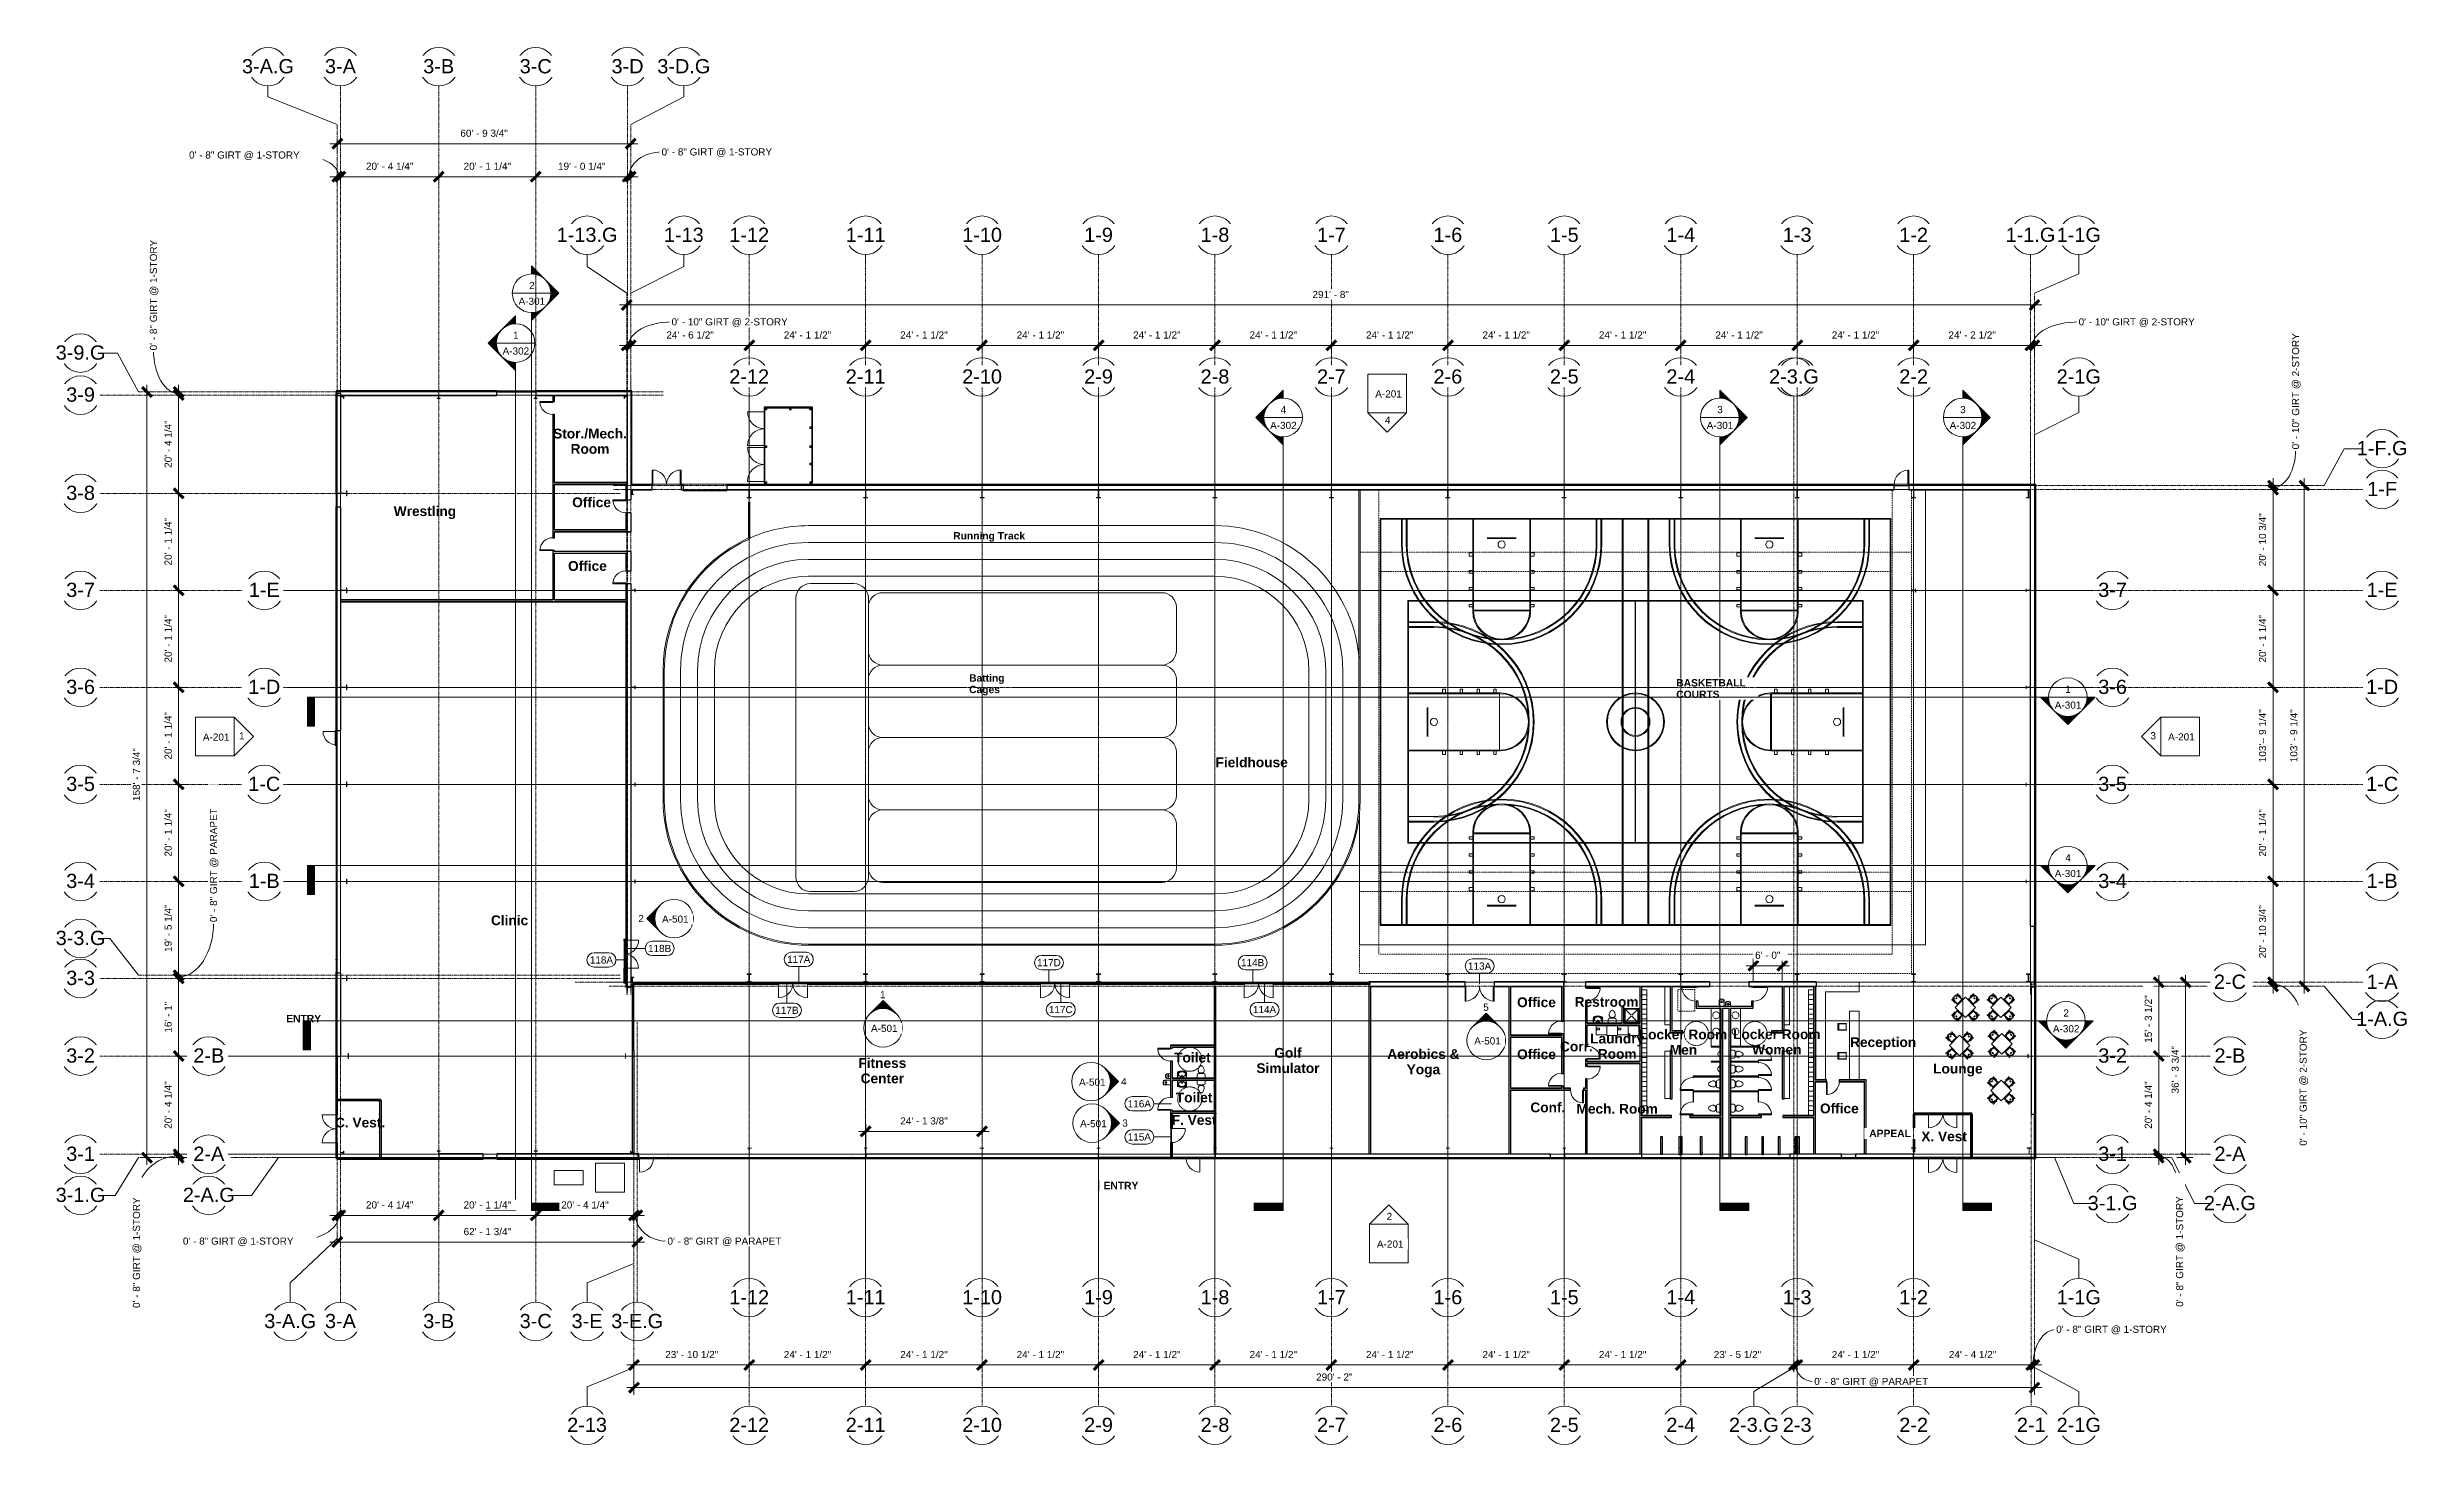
# Model space of a CAD drawing. Header units: inches. Extents: x 21341 to 27231, y -23509 to -20035.
import ezdxf

# ---------------------------------------------------------------- set-up
doc = ezdxf.new("R2010")
doc.units = ezdxf.units.IN
doc.header["$MEASUREMENT"] = 0
for name, pattern in [('Dash 1_16_', [0.125, 0.0625, -0.0625]), ('Dash dot dot', [0.8125, 0.25, -0.1875, 0, -0.1875, 0, -0.1875]), ('Grid Line 1_2_', [0.875, 0.5, -0.125, 0.125, -0.125]), ('Hidden 1_8_', [0.1875, 0.125, -0.0625])]:
    doc.linetypes.add(name, pattern=pattern)
for name, color, linetype, lineweight in [('A-ANNO-DIMS', 211, 'Continuous', 9), ('A-ANNO-DIMS-192', 211, 'Continuous', 9), ('A-DETL-HDLN', 90, 'Hidden 1_8_', 9), ('A-DOOR', 31, 'Continuous', 9), ('A-DOOR-GLAZ', 31, 'Continuous', 15), ('A-DOOR-IDEN', 31, 'Continuous', 9), ('A-FLOR', 192, 'Continuous', 9), ('A-FLOR-CLRS', 90, 'Dash 1_16_', 9), ('A-FLOR-HRAL', 11, 'Continuous', 9), ('A-FLOR-OTLN', 90, 'Continuous', 9), ('A-GLAZ-CURT', 52, 'Continuous', 9), ('A-GLAZ-CWMG', 51, 'Continuous', 9), ('A-WALL', 113, 'Continuous', 9), ('A-WALL-PATT', 111, 'Continuous', 25), ('C-BLDG-PADS', 91, 'Continuous', 9), ('C-TOPO', 7, 'Continuous', 9), ('E-ELEC-EQPM', 71, 'Continuous', 9), ('EOP-PR', 4, 'Continuous', 9), ('G-ANNO-SYMB', 111, 'Continuous', 9), ('G-ANNO-TEXT', 231, 'Continuous', 9), ('I-FURN', 30, 'Continuous', 9), ('I-WALL', 2, 'Continuous', 9), ('L-SITE-WALL', 31, 'Continuous', 9), ('M-AREA-IDEN', 171, 'Continuous', 9), ('P-SANR-FIXT', 6, 'Continuous', 9), ('Q-CASE', 31, 'Continuous', 9), ('Q-SPCQ', 91, 'Continuous', 9), ('S-BEAM', 12, 'Continuous', 9), ('S-COLS', 52, 'Continuous', 9), ('S-GRID', 1, 'Continuous', 9), ('S-GRID-IDEN', 1, 'Continuous', 9)]:
    doc.layers.add(name, color=color, linetype=linetype, lineweight=lineweight)
doc.styles.add('Arial', font='arial.ttf', dxfattribs={"height": 35.407186})
doc.styles.add('Arial_1', font='arial.ttf', dxfattribs={"height": 17.703593})
doc.styles.add('Arial_B', font='arialbd.ttf', dxfattribs={"height": 18.265612})
doc.styles.add('Arial_B_1', font='arialbd.ttf', dxfattribs={"height": 24.354149})
doc.dimstyles.new('Linear_-_3_32__Arial', dxfattribs={"dimscale": 12, "dimtxt": 18, "dimasz": 2, "dimexe": 1.5, "dimexo": 1, "dimgap": 1, "dimtad": 1, "dimdec": 4, "dimrnd": 0.0625, "dimzin": 1, "dimdsep": 46, "dimlunit": 4, "dimtxsty": 'Arial_1', "dimblk1": 'OBLIQUE', "dimblk2": 'OBLIQUE', "dimsah": 1, "dimcen": 0.09, "dimdle": 1.5, "dimazin": 0, "dimtfac": 1, "dimtdec": 4, "dimtix": 1, "dimtmove": 1, "dimatfit": 3, "dimfxl": 1, "dimtvp": 1, "dimtfill": 1, "dimfrac": 2, "dimtolj": 1, "dimtzin": 0, "dimarcsym": 2})
doc.dimstyles.new('Linear_-_3_32__Arial_1', dxfattribs={"dimscale": 12, "dimtxt": 18, "dimasz": 2, "dimexe": 1.5, "dimexo": 1, "dimgap": 1, "dimtad": 1, "dimdec": 4, "dimrnd": 0.0625, "dimzin": 1, "dimdsep": 46, "dimlunit": 4, "dimtxsty": 'Arial_1', "dimblk1": 'OBLIQUE', "dimblk2": 'OBLIQUE', "dimsah": 1, "dimcen": 0.09, "dimdle": 1.5, "dimazin": 0, "dimtfac": 1, "dimtdec": 4, "dimtix": 1, "dimtmove": 0, "dimatfit": 3, "dimfxl": 1, "dimtvp": 1, "dimtfill": 1, "dimfrac": 2, "dimtolj": 1, "dimtzin": 0, "dimarcsym": 2})
pattern_1 = [(45, (0, 0), (-19.00703, 19.00703), []), (45, (0, 28.8), (-19.00703, 19.00703), [])]
pattern_2 = [(0, (0, 0), (61.44, 15.36), [2.534, -43.546, 2.534, -43.546, -245.76]), (0, (0, 0), (61.44, 15.36), [-92.16, 2.534, -89.626, 2.534, -43.546, -107.52]), (0, (0, 0), (61.44, 15.36), [-230.4, 2.534, -28.186, 2.534, -74.266]), (120, (23.04, 7.68), (-44.02215, 45.528601), [2.534, -43.546, 2.534, -43.546, -245.76]), (120, (23.04, 7.68), (-44.02215, 45.528601), [-92.16, 2.534, -89.626, 2.534, -43.546, -107.52]), (120, (23.04, 7.68), (-44.02215, 45.528601), [-230.4, 2.534, -28.186, 2.534, -74.266]), (240, (30.72, 38.4), (-17.41785, -60.888601), [2.534, -43.546, 2.534, -43.546, -245.76]), (240, (30.72, 38.4), (-17.41785, -60.888601), [-92.16, 2.534, -89.626, 2.534, -43.546, -107.52]), (240, (30.72, 38.4), (-17.41785, -60.888601), [-230.4, 2.534, -28.186, 2.534, -74.266])]
pattern_3 = [(0, (0, 0), (0, 24), []), (90, (0, 0), (-24, 1e-15), [])]
pattern_4 = [(225, (25691.39, -22360.053), (19.00703, -19.00703), []), (225, (25691.39, -22388.853), (19.00703, -19.00703), [])]
pattern_5 = [(225, (25401.89, -22360.053), (19.00703, -19.00703), []), (225, (25401.89, -22388.853), (19.00703, -19.00703), [])]
pattern_6 = [(225, (25112.39, -22360.053), (19.00703, -19.00703), []), (225, (25112.39, -22388.853), (19.00703, -19.00703), [])]
pattern_7 = [(225, (24822.89, -22360.053), (19.00703, -19.00703), []), (225, (24822.89, -22388.853), (19.00703, -19.00703), [])]
pattern_8 = [(225, (24533.39, -22360.053), (19.00703, -19.00703), []), (225, (24533.39, -22388.853), (19.00703, -19.00703), [])]
pattern_9 = [(225, (24243.89, -22360.053), (19.00703, -19.00703), []), (225, (24243.89, -22388.853), (19.00703, -19.00703), [])]
pattern_10 = [(225, (23954.39, -22360.053), (19.00703, -19.00703), []), (225, (23954.39, -22388.853), (19.00703, -19.00703), [])]
pattern_11 = [(225, (23664.89, -22360.053), (19.00703, -19.00703), []), (225, (23664.89, -22388.853), (19.00703, -19.00703), [])]
pattern_12 = [(225, (23375.39, -22360.053), (19.00703, -19.00703), []), (225, (23375.39, -22388.853), (19.00703, -19.00703), [])]
pattern_13 = [(225, (23085.89, -22360.053), (19.00703, -19.00703), []), (225, (23085.89, -22388.853), (19.00703, -19.00703), [])]
pattern_14 = [(225, (26266.39, -22360.053), (19.00703, -19.00703), []), (225, (26266.39, -22388.853), (19.00703, -19.00703), [])]
pattern_15 = [(225, (25980.89, -22360.053), (19.00703, -19.00703), []), (225, (25980.89, -22388.853), (19.00703, -19.00703), [])]

msp = doc.modelspace()

# ---------------------------------------------------------------- texts
at = {"layer": 'A-DOOR-IDEN', "char_height": 17.703593, "attachment_point": 2, "line_spacing_factor": 0.938532, "style": 'Arial_1'}
for s, insert, width in [('118A', (22718.49294, -22295.21384), 68.904), ('118B', (22863.23275, -22266.52422), 68.904), ('117A', (23209.12114, -22293.73915), 68.904), ('117D', (23830.99402, -22301.8666), 70.416), ('114B', (24337.61902, -22301.8666), 68.904), ('113A', (24901.80758, -22310.39553), 68.904), ('117B', (23179.61902, -22420.41379), 68.904), ('117C', (23860.49614, -22418.64188), 70.416), ('114A', (24367.12114, -22418.64188), 68.904)]:
    msp.add_mtext(s, dxfattribs=dict(at, insert=insert, width=width))
at = {"layer": 'G-ANNO-SYMB', "attachment_point": 2, "line_spacing_factor": 0.938532, "style": 'Arial_1'}
for s, insert, char_height, width in [('A-301', (22545.55653, -20657.2769), 17.703593, 78.624), ('2', (22545.55653, -20618.00441), 17.70359, 16.416), ('A-302', (22505.78836, -20781.01635), 17.703593, 78.624), ('1', (22505.78836, -20741.74387), 17.70359, 16.416), ('A-302', (24414.03869, -20966.01144), 17.703593, 78.624), ('4', (24414.03869, -20926.73895), 17.70359, 16.416), ('A-301', (25499.51441, -20966.01144), 17.703593, 78.624), ('3', (25499.51441, -20926.73895), 17.70359, 16.416), ('A-302', (26103.4317, -20966.01144), 17.703593, 78.624), ('3', (26103.4317, -20926.73895), 17.70359, 16.416), ('1', (26364.84068, -21622.18436), 17.70359, 16.416), ('4', (26364.84068, -22041.05021), 17.70359, 16.416), ('2', (26360.18561, -22426.99104), 17.70359, 16.416), ('A-302', (26360.18561, -22466.26353), 17.703593, 78.624)]:
    msp.add_mtext(s, dxfattribs=dict(at, insert=insert, char_height=char_height, width=width))
at = {"layer": 'M-AREA-IDEN', "attachment_point": 2, "line_spacing_factor": 0.938532, "style": 'Arial_B_1'}
for s, insert, char_height, width in [('Stor./Mech.\\PRoom', (22690.06673, -20982.95169), 24.3541488, 212.544), ('Wrestling', (22279.67726, -21175.87781), 24.354149, 179.712), ('Office', (22694.06863, -21153.84511), 24.354149, 112.032), ('Office', (22683.69589, -21312.13177), 24.354149, 112.032), ('Fieldhouse', (24335.1088, -21800.44745), 24.354149, 208.512), ('Clinic', (22490.18248, -22193.21557), 24.354149, 107.424), ('Office', (25043.24793, -22397.09949), 24.354149, 112.032), ('Restroom', (25217.5679, -22396.09949), 24.354149, 184.32), ('Laundry\\PRoom', (25243.83932, -22487.4389), 24.354149, 155.52), ('Locker Room\\PMen', (25408.66913, -22477.16663), 24.3541488, 252.288), ('Locker Room\\PWomen', (25640.70847, -22476.66663), 24.3541488, 252.288), ('Reception', (25905.08915, -22496.28567), 24.354149, 190.944), ('Fitness\\PCenter', (23416.88798, -22548.16034), 24.354149, 138.24), ('Toilet', (24187.77381, -22534.53248), 24.354149, 105.408), ('Golf\\PSimulator', (24425.35532, -22522.80246), 24.354149, 182.016), ('Aerobics &\\PYoga', (24762.03856, -22525.83433), 24.354149, 207.36), ('Office', (25043.24793, -22526.33433), 24.354149, 112.032), ('Corr.', (25142.38869, -22507.05794), 24.354149, 94.176), ('Lounge', (26090.93172, -22562.04055), 24.354149, 142.848), ('Toilet', (24192.01324, -22633.9148), 24.354149, 105.408), ('Conf.', (25071.48631, -22658.5273), 24.354149, 101.088), ('Mech. Room', (25243.8179, -22661.89328), 24.354149, 234.72), ('Office', (25796.19341, -22661.14328), 24.354149, 112.032), ('C. Vest.', (22118.51487, -22696.2021), 24.354149, 144.576), ('F. Vest', (24192.01324, -22689.83205), 24.354149, 129.312)]:
    msp.add_mtext(s, dxfattribs=dict(at, insert=insert, char_height=char_height, width=width))

# ---------------------------------------------------------------- blocks, each defined once
blk = doc.blocks.new('W-Wide Flange-Column - B2_D-1007399-First Floor Plan')
at = {"layer": 'S-COLS'}
h = blk.add_hatch(dxfattribs=at)
h.set_pattern_fill('FP_1', color=256, style=0, pattern_type=2)
h.set_pattern_definition([(225, (23085.89, -22779.678), (19.00703, -19.00703), []), (225, (23085.89, -22808.478), (19.00703, -19.00703), [])])
h.paths.add_polyline_path([(4, 7.6), (-4, 7.6), (-4, 7.2), (-0.8, 7.2), (-0.3, 7), (-0.1, 6.5), (-0.1, -6.5), (-0.3, -7), (-0.8, -7.2), (-4, -7.2), (-4, -7.6), (4, -7.6), (4, -7.2), (0.8, -7.2), (0.3, -7), (0.1, -6.5), (0.1, 6.5), (0.3, 7), (0.8, 7.2), (4, 7.2)], flags=0)
at = {"layer": 'S-COLS', "lineweight": 15}
for p, q in [((4, 7.6), (-4, 7.6)), ((-4, 7.6), (-4, 7.2)), ((-4, 7.2), (-0.8, 7.2)), ((-0.1, 6.5), (-0.1, -6.5)), ((0.1, -6.5), (0.1, 6.5)), ((0.8, 7.2), (4, 7.2)), ((4, 7.2), (4, 7.6)), ((-0.8, -7.2), (-4, -7.2)), ((-4, -7.2), (-4, -7.6)), ((-4, -7.6), (4, -7.6)), ((4, -7.2), (0.8, -7.2)), ((4, -7.6), (4, -7.2))]:
    blk.add_line(p, q, dxfattribs=at)
for centre, start, end in [((-0.8, 6.5), 0, 90), ((0.8, 6.5), 90, 180), ((-0.8, -6.5), 270, 0), ((0.8, -6.5), 180, 270)]:
    blk.add_arc(centre, 0.691, start, end, dxfattribs=at)
blk = doc.blocks.new('W-Wide Flange-Column - B2_D-V1-First Floor Plan')
at = {"layer": 'S-COLS'}
h = blk.add_hatch(dxfattribs=at)
h.set_pattern_fill('FP_2', color=256, style=0, pattern_type=2)
h.set_pattern_definition([(225, (23375.39, -22779.678), (19.00703, -19.00703), []), (225, (23375.39, -22808.478), (19.00703, -19.00703), [])])
h.paths.add_polyline_path([(4, 7.6), (-4, 7.6), (-4, 7.2), (-0.8, 7.2), (-0.3, 7), (-0.1, 6.5), (-0.1, -6.5), (-0.3, -7), (-0.8, -7.2), (-4, -7.2), (-4, -7.6), (4, -7.6), (4, -7.2), (0.8, -7.2), (0.3, -7), (0.1, -6.5), (0.1, 6.5), (0.3, 7), (0.8, 7.2), (4, 7.2)], flags=0)
at = {"layer": 'S-COLS', "lineweight": 15}
for p, q in [((4, 7.6), (-4, 7.6)), ((-4, 7.6), (-4, 7.2)), ((-4, 7.2), (-0.8, 7.2)), ((-0.1, 6.5), (-0.1, -6.5)), ((0.1, -6.5), (0.1, 6.5)), ((0.8, 7.2), (4, 7.2)), ((4, 7.2), (4, 7.6)), ((-0.8, -7.2), (-4, -7.2)), ((-4, -7.2), (-4, -7.6)), ((-4, -7.6), (4, -7.6)), ((4, -7.2), (0.8, -7.2)), ((4, -7.6), (4, -7.2))]:
    blk.add_line(p, q, dxfattribs=at)
for centre, start, end in [((-0.8, 6.5), 0, 90), ((0.8, 6.5), 90, 180), ((-0.8, -6.5), 270, 0), ((0.8, -6.5), 180, 270)]:
    blk.add_arc(centre, 0.691, start, end, dxfattribs=at)
blk = doc.blocks.new('W-Wide Flange-Column - B2_D-V2-First Floor Plan')
at = {"layer": 'S-COLS'}
h = blk.add_hatch(dxfattribs=at)
h.set_pattern_fill('FP_3', color=256, style=0, pattern_type=2)
h.set_pattern_definition([(225, (23664.89, -22779.678), (19.00703, -19.00703), []), (225, (23664.89, -22808.478), (19.00703, -19.00703), [])])
h.paths.add_polyline_path([(-4, 7.6), (-4, 7.2), (-0.8, 7.2), (-0.3, 7), (-0.1, 6.5), (-0.1, -6.5), (-0.3, -7), (-0.8, -7.2), (-4, -7.2), (-4, -7.6), (4, -7.6), (4, -7.2), (0.8, -7.2), (0.3, -7), (0.1, -6.5), (0.1, 6.5), (0.3, 7), (0.8, 7.2), (4, 7.2), (4, 7.6)], flags=0)
at = {"layer": 'S-COLS', "lineweight": 15}
for p, q in [((4, 7.6), (-4, 7.6)), ((-4, 7.6), (-4, 7.2)), ((-4, 7.2), (-0.8, 7.2)), ((-0.1, 6.5), (-0.1, -6.5)), ((0.1, -6.5), (0.1, 6.5)), ((0.8, 7.2), (4, 7.2)), ((4, 7.2), (4, 7.6)), ((-0.8, -7.2), (-4, -7.2)), ((-4, -7.2), (-4, -7.6)), ((-4, -7.6), (4, -7.6)), ((4, -7.2), (0.8, -7.2)), ((4, -7.6), (4, -7.2))]:
    blk.add_line(p, q, dxfattribs=at)
for centre, start, end in [((-0.8, 6.5), 0, 90), ((0.8, 6.5), 90, 180), ((-0.8, -6.5), 270, 0), ((0.8, -6.5), 180, 270)]:
    blk.add_arc(centre, 0.691, start, end, dxfattribs=at)
blk = doc.blocks.new('W-Wide Flange-Column - B2_D-V3-First Floor Plan')
at = {"layer": 'S-COLS'}
h = blk.add_hatch(dxfattribs=at)
h.set_pattern_fill('FP_4', color=256, style=0, pattern_type=2)
h.set_pattern_definition([(225, (23954.39, -22779.678), (19.00703, -19.00703), []), (225, (23954.39, -22808.478), (19.00703, -19.00703), [])])
h.paths.add_polyline_path([(4, 7.6), (-4, 7.6), (-4, 7.2), (-0.8, 7.2), (-0.3, 7), (-0.1, 6.5), (-0.1, -6.5), (-0.3, -7), (-0.8, -7.2), (-4, -7.2), (-4, -7.6), (4, -7.6), (4, -7.2), (0.8, -7.2), (0.3, -7), (0.1, -6.5), (0.1, 6.5), (0.3, 7), (0.8, 7.2), (4, 7.2)], flags=0)
at = {"layer": 'S-COLS', "lineweight": 15}
for p, q in [((4, 7.6), (-4, 7.6)), ((-4, 7.6), (-4, 7.2)), ((-4, 7.2), (-0.8, 7.2)), ((-0.1, 6.5), (-0.1, -6.5)), ((0.1, -6.5), (0.1, 6.5)), ((0.8, 7.2), (4, 7.2)), ((4, 7.2), (4, 7.6)), ((-0.8, -7.2), (-4, -7.2)), ((-4, -7.2), (-4, -7.6)), ((-4, -7.6), (4, -7.6)), ((4, -7.2), (0.8, -7.2)), ((4, -7.6), (4, -7.2))]:
    blk.add_line(p, q, dxfattribs=at)
for centre, start, end in [((-0.8, 6.5), 0, 90), ((0.8, 6.5), 90, 180), ((-0.8, -6.5), 270, 0), ((0.8, -6.5), 180, 270)]:
    blk.add_arc(centre, 0.691, start, end, dxfattribs=at)
blk = doc.blocks.new('W-Wide Flange-Column - B2_D-V4-First Floor Plan')
at = {"layer": 'S-COLS'}
h = blk.add_hatch(dxfattribs=at)
h.set_pattern_fill('FP_5', color=256, style=0, pattern_type=2)
h.set_pattern_definition([(225, (24243.89, -22779.678), (19.00703, -19.00703), []), (225, (24243.89, -22808.478), (19.00703, -19.00703), [])])
h.paths.add_polyline_path([(4, 7.6), (-4, 7.6), (-4, 7.2), (-0.8, 7.2), (-0.3, 7), (-0.1, 6.5), (-0.1, -6.5), (-0.3, -7), (-0.8, -7.2), (-4, -7.2), (-4, -7.6), (4, -7.6), (4, -7.2), (0.8, -7.2), (0.3, -7), (0.1, -6.5), (0.1, 6.5), (0.3, 7), (0.8, 7.2), (4, 7.2)], flags=0)
at = {"layer": 'S-COLS', "lineweight": 15}
for p, q in [((4, 7.6), (-4, 7.6)), ((-4, 7.6), (-4, 7.2)), ((-4, 7.2), (-0.8, 7.2)), ((-0.1, 6.5), (-0.1, -6.5)), ((0.1, -6.5), (0.1, 6.5)), ((0.8, 7.2), (4, 7.2)), ((4, 7.2), (4, 7.6)), ((-0.8, -7.2), (-4, -7.2)), ((-4, -7.2), (-4, -7.6)), ((-4, -7.6), (4, -7.6)), ((4, -7.2), (0.8, -7.2)), ((4, -7.6), (4, -7.2))]:
    blk.add_line(p, q, dxfattribs=at)
for centre, start, end in [((-0.8, 6.5), 0, 90), ((0.8, 6.5), 90, 180), ((-0.8, -6.5), 270, 0), ((0.8, -6.5), 180, 270)]:
    blk.add_arc(centre, 0.691, start, end, dxfattribs=at)
blk = doc.blocks.new('W-Wide Flange-Column - B2_D-V5-First Floor Plan')
at = {"layer": 'S-COLS'}
h = blk.add_hatch(dxfattribs=at)
h.set_pattern_fill('FP_6', color=256, style=0, pattern_type=2)
h.set_pattern_definition([(225, (24822.89, -22779.678), (19.00703, -19.00703), []), (225, (24822.89, -22808.478), (19.00703, -19.00703), [])])
h.paths.add_polyline_path([(4, 7.6), (-4, 7.6), (-4, 7.2), (-0.8, 7.2), (-0.3, 7), (-0.1, 6.5), (-0.1, -6.5), (-0.3, -7), (-0.8, -7.2), (-4, -7.2), (-4, -7.6), (4, -7.6), (4, -7.2), (0.8, -7.2), (0.3, -7), (0.1, -6.5), (0.1, 6.5), (0.3, 7), (0.8, 7.2), (4, 7.2)], flags=0)
at = {"layer": 'S-COLS', "lineweight": 15}
for p, q in [((4, 7.6), (-4, 7.6)), ((-4, 7.6), (-4, 7.2)), ((-4, 7.2), (-0.8, 7.2)), ((-0.1, 6.5), (-0.1, -6.5)), ((0.1, -6.5), (0.1, 6.5)), ((0.8, 7.2), (4, 7.2)), ((4, 7.2), (4, 7.6)), ((-0.8, -7.2), (-4, -7.2)), ((-4, -7.2), (-4, -7.6)), ((-4, -7.6), (4, -7.6)), ((4, -7.2), (0.8, -7.2)), ((4, -7.6), (4, -7.2))]:
    blk.add_line(p, q, dxfattribs=at)
for centre, start, end in [((-0.8, 6.5), 0, 90), ((0.8, 6.5), 90, 180), ((-0.8, -6.5), 270, 0), ((0.8, -6.5), 180, 270)]:
    blk.add_arc(centre, 0.691, start, end, dxfattribs=at)
blk = doc.blocks.new('W-Wide Flange-Column - B2_D-V6-First Floor Plan')
at = {"layer": 'S-COLS'}
h = blk.add_hatch(dxfattribs=at)
h.set_pattern_fill('FP_7', color=256, style=0, pattern_type=2)
h.set_pattern_definition([(225, (25112.39, -22779.678), (19.00703, -19.00703), []), (225, (25112.39, -22808.478), (19.00703, -19.00703), [])])
h.paths.add_polyline_path([(4, 7.6), (-4, 7.6), (-4, 7.2), (-0.8, 7.2), (-0.3, 7), (-0.1, 6.5), (-0.1, -6.5), (-0.3, -7), (-0.8, -7.2), (-4, -7.2), (-4, -7.6), (4, -7.6), (4, -7.2), (0.8, -7.2), (0.3, -7), (0.1, -6.5), (0.1, 6.5), (0.3, 7), (0.8, 7.2), (4, 7.2)], flags=0)
at = {"layer": 'S-COLS', "lineweight": 15}
for p, q in [((4, 7.6), (-4, 7.6)), ((-4, 7.6), (-4, 7.2)), ((-4, 7.2), (-0.8, 7.2)), ((-0.1, 6.5), (-0.1, -6.5)), ((0.1, -6.5), (0.1, 6.5)), ((0.8, 7.2), (4, 7.2)), ((4, 7.2), (4, 7.6)), ((-0.8, -7.2), (-4, -7.2)), ((-4, -7.2), (-4, -7.6)), ((-4, -7.6), (4, -7.6)), ((4, -7.2), (0.8, -7.2)), ((4, -7.6), (4, -7.2))]:
    blk.add_line(p, q, dxfattribs=at)
for centre, start, end in [((-0.8, 6.5), 0, 90), ((0.8, 6.5), 90, 180), ((-0.8, -6.5), 270, 0), ((0.8, -6.5), 180, 270)]:
    blk.add_arc(centre, 0.691, start, end, dxfattribs=at)
blk = doc.blocks.new('W-Wide Flange-Column - B2_D-V7-First Floor Plan')
at = {"layer": 'S-COLS'}
h = blk.add_hatch(dxfattribs=at)
h.set_pattern_fill('FP_8', color=256, style=0, pattern_type=2)
h.set_pattern_definition([(225, (25401.89, -22779.678), (19.00703, -19.00703), []), (225, (25401.89, -22808.478), (19.00703, -19.00703), [])])
h.paths.add_polyline_path([(-4, 7.6), (-4, 7.2), (-0.8, 7.2), (-0.3, 7), (-0.1, 6.5), (-0.1, -6.5), (-0.3, -7), (-0.8, -7.2), (-4, -7.2), (-4, -7.6), (4, -7.6), (4, -7.2), (0.8, -7.2), (0.3, -7), (0.1, -6.5), (0.1, 6.5), (0.3, 7), (0.8, 7.2), (4, 7.2), (4, 7.6)], flags=0)
at = {"layer": 'S-COLS', "lineweight": 15}
for p, q in [((4, 7.6), (-4, 7.6)), ((-4, 7.6), (-4, 7.2)), ((-4, 7.2), (-0.8, 7.2)), ((-0.1, 6.5), (-0.1, -6.5)), ((0.1, -6.5), (0.1, 6.5)), ((0.8, 7.2), (4, 7.2)), ((4, 7.2), (4, 7.6)), ((-0.8, -7.2), (-4, -7.2)), ((-4, -7.2), (-4, -7.6)), ((-4, -7.6), (4, -7.6)), ((4, -7.2), (0.8, -7.2)), ((4, -7.6), (4, -7.2))]:
    blk.add_line(p, q, dxfattribs=at)
for centre, start, end in [((-0.8, 6.5), 0, 90), ((0.8, 6.5), 90, 180), ((-0.8, -6.5), 270, 0), ((0.8, -6.5), 180, 270)]:
    blk.add_arc(centre, 0.691, start, end, dxfattribs=at)
blk = doc.blocks.new('W-Wide Flange-Column - B2_C-1007347-First Floor Plan')
at = {"layer": 'S-COLS'}
h = blk.add_hatch(dxfattribs=at)
h.set_pattern_fill('FP_9', color=256, style=0, pattern_type=2)
h.set_pattern_definition([(225, (25691.39, -22779.428), (19.00703, -19.00703), []), (225, (25691.39, -22808.228), (19.00703, -19.00703), [])])
h.paths.add_polyline_path([(5, 7.9), (-5, 7.9), (-5, 7.4), (-0.8, 7.4), (-0.3, 7.2), (-0.1, 6.7), (-0.1, -6.7), (-0.3, -7.2), (-0.8, -7.4), (-5, -7.4), (-5, -7.9), (5, -7.9), (5, -7.4), (0.8, -7.4), (0.3, -7.2), (0.1, -6.7), (0.1, 6.7), (0.3, 7.2), (0.8, 7.4), (5, 7.4)], flags=0)
at = {"layer": 'S-COLS', "lineweight": 15}
for p, q in [((5, 7.9), (-5, 7.9)), ((-5, 7.9), (-5, 7.4)), ((-5, 7.4), (-0.8, 7.4)), ((-0.1, 6.7), (-0.1, -6.7)), ((0.1, -6.7), (0.1, 6.7)), ((0.8, 7.4), (5, 7.4)), ((5, 7.4), (5, 7.9)), ((-0.8, -7.4), (-5, -7.4)), ((-5, -7.4), (-5, -7.9)), ((-5, -7.9), (5, -7.9)), ((5, -7.4), (0.8, -7.4)), ((5, -7.9), (5, -7.4))]:
    blk.add_line(p, q, dxfattribs=at)
for centre, start, end in [((-0.8, 6.7), 0, 90), ((0.8, 6.7), 90, 180), ((-0.8, -6.7), 270, 0), ((0.8, -6.7), 180, 270)]:
    blk.add_arc(centre, 0.691, start, end, dxfattribs=at)
blk = doc.blocks.new('W-Wide Flange-Column - B2_C-V8-First Floor Plan')
at = {"layer": 'S-COLS'}
h = blk.add_hatch(dxfattribs=at)
h.set_pattern_fill('FP_10', color=256, style=0, pattern_type=2)
h.set_pattern_definition([(225, (25980.89, -22779.428), (19.00703, -19.00703), []), (225, (25980.89, -22808.228), (19.00703, -19.00703), [])])
h.paths.add_polyline_path([(5, 7.9), (-5, 7.9), (-5, 7.4), (-0.8, 7.4), (-0.3, 7.2), (-0.1, 6.7), (-0.1, -6.7), (-0.3, -7.2), (-0.8, -7.4), (-5, -7.4), (-5, -7.9), (5, -7.9), (5, -7.4), (0.8, -7.4), (0.3, -7.2), (0.1, -6.7), (0.1, 6.7), (0.3, 7.2), (0.8, 7.4), (5, 7.4)], flags=0)
at = {"layer": 'S-COLS', "lineweight": 15}
for p, q in [((5, 7.9), (-5, 7.9)), ((-5, 7.9), (-5, 7.4)), ((-5, 7.4), (-0.8, 7.4)), ((-0.1, 6.7), (-0.1, -6.7)), ((0.1, -6.7), (0.1, 6.7)), ((0.8, 7.4), (5, 7.4)), ((5, 7.4), (5, 7.9)), ((-0.8, -7.4), (-5, -7.4)), ((-5, -7.4), (-5, -7.9)), ((-5, -7.9), (5, -7.9)), ((5, -7.4), (0.8, -7.4)), ((5, -7.9), (5, -7.4))]:
    blk.add_line(p, q, dxfattribs=at)
for centre, start, end in [((-0.8, 6.7), 0, 90), ((0.8, 6.7), 90, 180), ((-0.8, -6.7), 270, 0), ((0.8, -6.7), 180, 270)]:
    blk.add_arc(centre, 0.691, start, end, dxfattribs=at)
blk = doc.blocks.new('W-Wide Flange-Column - B2_B-1007241-First Floor Plan')
at = {"layer": 'S-COLS'}
h = blk.add_hatch(dxfattribs=at)
h.set_pattern_fill('FP_12', color=256, style=0, pattern_type=2)
h.set_pattern_definition([(225, (26268.39, -22779.428), (19.00703, -19.00703), []), (225, (26268.39, -22808.228), (19.00703, -19.00703), [])])
h.paths.add_polyline_path([(5, 7.9), (-5, 7.9), (-5, 7.4), (-0.8, 7.4), (-0.3, 7.2), (-0.1, 6.7), (-0.1, -6.7), (-0.3, -7.2), (-0.8, -7.4), (-5, -7.4), (-5, -7.9), (5, -7.9), (5, -7.4), (0.8, -7.4), (0.3, -7.2), (0.1, -6.7), (0.1, 6.7), (0.3, 7.2), (0.8, 7.4), (5, 7.4)], flags=0)
at = {"layer": 'S-COLS', "lineweight": 15}
for p, q in [((5, 7.9), (-5, 7.9)), ((-5, 7.9), (-5, 7.4)), ((-5, 7.4), (-0.8, 7.4)), ((-0.1, 6.7), (-0.1, -6.7)), ((0.1, -6.7), (0.1, 6.7)), ((0.8, 7.4), (5, 7.4)), ((5, 7.4), (5, 7.9)), ((-0.8, -7.4), (-5, -7.4)), ((-5, -7.4), (-5, -7.9)), ((-5, -7.9), (5, -7.9)), ((5, -7.4), (0.8, -7.4)), ((5, -7.9), (5, -7.4))]:
    blk.add_line(p, q, dxfattribs=at)
for centre, start, end in [((-0.8, 6.7), 0, 90), ((0.8, 6.7), 90, 180), ((-0.8, -6.7), 270, 0), ((0.8, -6.7), 180, 270)]:
    blk.add_arc(centre, 0.691, start, end, dxfattribs=at)
blk = doc.blocks.new('Girt_C - 8_D-1076115-First Floor Plan')
at = {"layer": 'S-BEAM'}
for p, q in [((26273.4, -22358.8), (26273.4, -22371.4)), ((26273.6, -22358.8), (26280.7, -22358.8)), ((26281.4, -22371.4), (26281.4, -22364.1))]:
    blk.add_line(p, q, dxfattribs=at)
blk = doc.blocks.new('Casework 1 - Casework 1-456223-First Floor Plan')
at = {"layer": 'Q-CASE'}
for p, q in [((25726.4, -22358.2), (25726.4, -22590)), ((25834.4, -22347.6), (25728.5, -22347.6)), ((25750.4, -22590), (25750.4, -22371.6)), ((25750.4, -22371.6), (25834.4, -22371.6)), ((25834.4, -22371.6), (25834.4, -22347.6)), ((25834.4, -22419.6), (25810.4, -22419.6)), ((25810.4, -22419.6), (25810.4, -22590)), ((25834.4, -22590), (25834.4, -22419.6))]:
    blk.add_line(p, q, dxfattribs=at)
blk = doc.blocks.new('Falcon 7700 Series Pedestal Base - 36_ Square Top x 30_ - Wheelchair Height-460525-First Floor Plan')
at = {"layer": 'I-FURN'}
for p, q in [((18, 18), (-18, 18)), ((-18, 18), (-18, -18)), ((18, -18), (18, 18)), ((-18, -18), (18, -18))]:
    blk.add_line(p, q, dxfattribs=at)
blk = doc.blocks.new('HermanMiller_Collection_Air-Chair_SideChair_Arms - Arms-457867-First Floor Plan')
at = {"layer": 'I-FURN'}
for p, q in [((-3.6, 10), (-8.5, 10.5)), ((-8.5, 9.5), (-5.5, 9.2)), ((-3.6, 1.3), (-3.6, -1.3)), ((-3.3, 9), (-0.6, 8.8)), ((-2.4, -1.3), (-2.4, 1.3)), ((2, 10.2), (-0.7, 10.5)), ((-0.3, 8.3), (-0.6, 8.8)), ((-0.6, 8.8), (0.4, 8.7)), ((8.8, 8.8), (-0.3, 8.3)), ((0.8, 8.8), (2.2, 9.2)), ((6.4, 7.6), (7.6, 7.6)), ((8.7, 6.4), (8.7, -6.4)), ((9.3, 9.3), (8.8, 8.8)), ((9.2, 7.9), (10, 8.6)), ((9.5, -6.7), (9.5, 6.7)), ((-5.5, -9.2), (-8.5, -9.5)), ((-8.5, -10.5), (-3.6, -10)), ((-3.3, -9), (-0.6, -8.8)), ((-0.7, -10.5), (2, -10.2)), ((-0.6, -8.8), (-0.3, -8.3)), ((0.4, -8.7), (-0.6, -8.8)), ((-0.3, -8.3), (8.8, -8.8)), ((2.2, -9.2), (0.8, -8.8)), ((6.4, -7.6), (7.6, -7.6)), ((8.8, -8.8), (9.3, -9.3)), ((10, -8.6), (9.2, -7.9))]:
    blk.add_line(p, q, dxfattribs=at)
for centre, radius, start, end in [((9.9, 0), 19.8, 163.47875, 196.52125), ((-8.5, 10), 0.5, 90, 270), ((-1.5, 1.7), 8.5, 117.78509, 152.21491), ((9.9, 0), 18.8, 163.78547, 196.21453), ((-0.7, 0.8), 8.69, 90.78928, 148.92022), ((-7.7, 5.4), 2.08, 305.4968, 328.6439), ((-0.2, 0.8), 6.63, 124.50042, 148.6439), ((-2.5, 5), 5.17, 102.20965, 125.54804), ((-0.9, 1.7), 5.55, 95.46765, 123.46257), ((-1.3, 4.4), 6.06, 84.72014, 112.31104), ((-3, 1.3), 0.625, 360, 180), ((6.6, -76.7), 84.2, 90.09111, 95.46765), ((-0.5, -9.9), 19.3, 84.42218, 90.78928), ((0.4, 9.3), 0.53, 159.74052, 262.71978), ((0.4, 9.7), 0.924, 265.61152, 290.36387), ((1.8, 9.6), 0.521, 212.95553, 275.04447), ((2.1, 9.7), 0.499, 287, 91.30538), ((7.6, 6.5), 1.09, 353.24671, 90.09111), ((7.6, 6.8), 1.97, 356.10334, 34.65425), ((9.7, 9), 0.49, 315, 135), ((-1.5, -1.7), 8.5, 207.78509, 242.21491), ((-8.5, -10), 0.5, 90, 270), ((-0.7, -0.8), 8.69, 211.07978, 269.21072), ((-7.7, -5.4), 2.08, 31.3561, 54.5032), ((-0.2, -0.8), 6.63, 211.3561, 235.49958), ((-2.5, -5), 5.17, 234.45196, 257.79035), ((-0.9, -1.7), 5.55, 236.53743, 264.53235), ((-3, -1.3), 0.625, 180, 360), ((-1.3, -4.4), 6.06, 247.68896, 275.27986), ((6.6, 76.7), 84.2, 264.53235, 269.90889), ((-0.5, 9.9), 19.3, 269.21072, 275.57782), ((0.4, -9.3), 0.53, 97.28022, 200.25948), ((0.4, -9.7), 0.924, 69.63613, 94.38848), ((1.8, -9.6), 0.521, 84.95553, 147.04447), ((2.1, -9.7), 0.499, 268.69462, 73), ((7.6, -6.5), 1.09, 269.90889, 6.75329), ((7.6, -6.8), 1.97, 325.34575, 3.89666), ((9.7, -9), 0.49, 225, 45)]:
    blk.add_arc(centre, radius, start, end, dxfattribs=at)
for centre, major_axis, ratio, start_param, end_param in [((-7.5, 6.9), (0.03, 3.66), 0.320235, 2.34328, 2.536765), ((-7.9, 5.4), (-0.03, 1.79), 0.298783, 2.522217, 3.153947), ((-7.5, -6.9), (-0.03, 3.66), 0.320235, 0.604828, 0.798312), ((-7.9, -5.4), (0.03, 1.79), 0.298783, 6.270831, 6.902561)]:
    blk.add_ellipse(centre, major_axis=major_axis, ratio=ratio, start_param=start_param, end_param=end_param, dxfattribs=at)
for points in [[(-6.5, 3.7), (-6.5, 3.7), (-6.7, 3.6), (-6.9, 3.6), (-7.1, 3.6), (-7.4, 3.6), (-7.6, 3.6), (-7.8, 3.6)], [(-6.5, -3.7), (-6.5, -3.7), (-6.7, -3.6), (-6.9, -3.6), (-7.1, -3.6), (-7.4, -3.6), (-7.6, -3.6), (-7.8, -3.6)]]:
    blk.add_open_spline(points, degree=3, knots=[-1, -1, -1, -1, -0.75, -0.5, -0.375, -0.25, 0, 0, 0, 0], dxfattribs=at)
blk = doc.blocks.new('HermanMiller_Collection_Air-Chair_SideChair_Arms - Arms-460524-First Floor Plan')
at = {"layer": 'I-FURN'}
for p, q in [((-8.5, 10.5), (-3.6, 10)), ((-5.5, 9.2), (-8.5, 9.5)), ((-3.6, -1.3), (-3.6, 1.3)), ((-3.3, 9), (-0.6, 8.8)), ((-2.4, 1.3), (-2.4, -1.3)), ((-0.7, 10.5), (2, 10.2)), ((-0.6, 8.8), (-0.3, 8.3)), ((0.4, 8.7), (-0.6, 8.8)), ((-0.3, 8.3), (8.8, 8.8)), ((2.2, 9.2), (0.8, 8.8)), ((6.4, 7.6), (7.6, 7.6)), ((8.7, -6.4), (8.7, 6.4)), ((8.8, 8.8), (9.3, 9.3)), ((10, 8.6), (9.2, 7.9)), ((9.5, 6.7), (9.5, -6.7)), ((-8.5, -9.5), (-5.5, -9.2)), ((-3.6, -10), (-8.5, -10.5)), ((-3.3, -9), (-0.6, -8.8)), ((2, -10.2), (-0.7, -10.5)), ((-0.3, -8.3), (-0.6, -8.8)), ((-0.6, -8.8), (0.4, -8.7)), ((8.8, -8.8), (-0.3, -8.3)), ((0.8, -8.8), (2.2, -9.2)), ((6.4, -7.6), (7.6, -7.6)), ((9.3, -9.3), (8.8, -8.8)), ((9.2, -7.9), (10, -8.6))]:
    blk.add_line(p, q, dxfattribs=at)
for centre, radius, start, end in [((9.9, 0), 19.8, 163.47875, 196.52125), ((-8.5, 10), 0.5, 90, 270), ((-1.5, 1.7), 8.5, 117.78509, 152.21491), ((9.9, 0), 18.8, 163.78547, 196.21453), ((-0.7, 0.8), 8.69, 90.78928, 148.92022), ((-7.7, 5.4), 2.08, 305.4968, 328.6439), ((-0.2, 0.8), 6.63, 124.50042, 148.6439), ((-2.5, 5), 5.17, 102.20965, 125.54804), ((-0.9, 1.7), 5.55, 95.46765, 123.46257), ((-1.3, 4.4), 6.06, 84.72014, 112.31104), ((-3, 1.3), 0.625, 0, 180), ((6.6, -76.7), 84.2, 90.09111, 95.46765), ((-0.5, -9.9), 19.3, 84.42218, 90.78928), ((0.4, 9.3), 0.53, 159.74052, 262.71978), ((0.4, 9.7), 0.924, 265.61152, 290.36387), ((1.8, 9.6), 0.521, 212.95553, 275.04447), ((2.1, 9.7), 0.499, 287, 91.30538), ((7.6, 6.5), 1.09, 353.24671, 90.09111), ((7.6, 6.8), 1.97, 356.10334, 34.65425), ((9.7, 9), 0.49, 315, 135), ((-1.5, -1.7), 8.5, 207.78509, 242.21491), ((-8.5, -10), 0.5, 90, 270), ((-0.7, -0.8), 8.69, 211.07978, 269.21072), ((-7.7, -5.4), 2.08, 31.3561, 54.5032), ((-0.2, -0.8), 6.63, 211.3561, 235.49958), ((-2.5, -5), 5.17, 234.45196, 257.79035), ((-0.9, -1.7), 5.55, 236.53743, 264.53235), ((-3, -1.3), 0.625, 180, 0), ((-1.3, -4.4), 6.06, 247.68896, 275.27986), ((6.6, 76.7), 84.2, 264.53235, 269.90889), ((-0.5, 9.9), 19.3, 269.21072, 275.57782), ((0.4, -9.3), 0.53, 97.28022, 200.25948), ((0.4, -9.7), 0.924, 69.63613, 94.38848), ((1.8, -9.6), 0.521, 84.95553, 147.04447), ((2.1, -9.7), 0.499, 268.69462, 73), ((7.6, -6.5), 1.09, 269.90889, 6.75329), ((7.6, -6.8), 1.97, 325.34575, 3.89666), ((9.7, -9), 0.49, 225, 45)]:
    blk.add_arc(centre, radius, start, end, dxfattribs=at)
for centre, major_axis, ratio, start_param, end_param in [((-7.5, 6.9), (0.03, 3.66), 0.320235, 2.34328, 2.536765), ((-7.9, 5.4), (-0.03, 1.79), 0.298783, 2.522217, 3.153947), ((-7.5, -6.9), (-0.03, 3.66), 0.320235, 0.604828, 0.798312), ((-7.9, -5.4), (0.03, 1.79), 0.298783, 6.270831, 6.902561)]:
    blk.add_ellipse(centre, major_axis=major_axis, ratio=ratio, start_param=start_param, end_param=end_param, dxfattribs=at)
for points in [[(-6.5, 3.7), (-6.5, 3.7), (-6.7, 3.6), (-6.9, 3.6), (-7.1, 3.6), (-7.4, 3.6), (-7.6, 3.6), (-7.8, 3.6)], [(-6.5, -3.7), (-6.5, -3.7), (-6.7, -3.6), (-6.9, -3.6), (-7.1, -3.6), (-7.4, -3.6), (-7.6, -3.6), (-7.8, -3.6)]]:
    blk.add_open_spline(points, degree=3, knots=[-1, -1, -1, -1, -0.75, -0.5, -0.375, -0.25, 0, 0, 0, 0], dxfattribs=at)
blk = doc.blocks.new('Bar_Stool_6722_1_ - Bar_Stool_6722_1_-477960-First Floor Plan')
at = {"layer": 'I-FURN'}
for p, q in [((0, 19.2), (0, 21.1)), ((1, 21.1), (0, 21.1)), ((0, 17.7), (0, 19.2)), ((0, 1.8), (0, 17.7)), ((1, 1.8), (0, 1.8)), ((0, 1.8), (0, 1)), ((1, 1), (0, 1)), ((0, 1), (0, 0)), ((0, 0), (1, 0)), ((1, 21.1), (1, 20.1)), ((1, 20.1), (15.5, 20.1)), ((1, 20.1), (1, 20)), ((16, 20), (1, 20)), ((1, 19.9), (1, 20)), ((1, 17.6), (1, 19.9)), ((1, 2), (1, 17.6)), ((1, 1.9), (1, 2)), ((16, 2), (1, 2)), ((1, 1.2), (1, 1.9)), ((16, 1.9), (1, 1.9)), ((1, 0), (1, 1.2)), ((1, 1.2), (16, 1.2)), ((15.5, 20.1), (15.5, 21.1)), ((16.5, 21.1), (15.5, 21.1)), ((15.5, 20), (15.5, 20.1)), ((16, 20), (16, 19.9)), ((16, 19.9), (16, 17.6)), ((16, 17.6), (16, 2)), ((16, 2), (16, 1.9)), ((16, 1.9), (16, 1.2)), ((16.5, 1.8), (16, 1.8)), ((16, 1.2), (16, 0)), ((16.5, 1), (16, 1)), ((16, 0), (16.5, 0)), ((16.5, 21.1), (16.5, 19.2)), ((16.5, 19.2), (16.5, 17.7)), ((16.5, 17.7), (16.5, 1.8)), ((16.5, 1), (16.5, 1.8)), ((16.5, 0), (16.5, 1)), ((1, 0), (16, 0))]:
    blk.add_line(p, q, dxfattribs=at)
blk = doc.blocks.new('Single-Flush - 32_ x 84_-489871-First Floor Plan')
at = {"layer": 'A-DOOR', "lineweight": 13}
for p, q in [((14, 2.4), (14, 34.4)), ((16, 34.4), (14, 34.4)), ((16, 2.4), (14, 2.4)), ((16, 2.4), (16, 34.4))]:
    blk.add_line(p, q, dxfattribs=at)
at = {"layer": 'A-DOOR'}
blk.add_arc((16, 2.4), 32.1, 93.57587, 180, dxfattribs=at)
blk = doc.blocks.new('Single-Flush - 32_ x 84_-460923-First Floor Plan')
at = {"layer": 'A-DOOR', "lineweight": 13}
for p, q in [((14, -2.4), (14, -34.4)), ((16, -2.4), (14, -2.4)), ((16, -34.4), (14, -34.4)), ((16, -2.4), (16, -34.4))]:
    blk.add_line(p, q, dxfattribs=at)
at = {"layer": 'A-DOOR'}
blk.add_arc((16, -2.4), 32.1, 180, 266.42413, dxfattribs=at)
blk = doc.blocks.new('Girt_C - 8_D-1076698-First Floor Plan')
at = {"layer": 'S-BEAM'}
for p, q in [((22061.6, -21143.7), (22061.6, -21143.9)), ((22061.6, -21145.9), (22061.6, -21176.2)), ((22069.6, -21178.2), (22069.6, -21149.8)), ((22061.6, -21733.9), (22061.6, -22301.9)), ((22069.6, -21861.6), (22069.6, -21733.9)), ((22069.6, -22102.8), (22069.6, -21873.6)), ((22069.6, -22336.6), (22069.6, -22114.8)), ((22061.6, -22303.9), (22061.6, -22334.2)), ((22061.6, -22336.2), (22061.6, -22336.6))]:
    blk.add_line(p, q, dxfattribs=at)
blk = doc.blocks.new('Double-Glass 1 - 72_ x 96_-618616-First Floor Plan')
at = {"layer": 'A-DOOR', "lineweight": 13}
for p, q in [((-36, 37.8), (-36, 41.8)), ((-36, 41.8), (-34, 41.8)), ((-36, 37.8), (-34, 37.8)), ((-36, 9.8), (-34, 9.8)), ((-36, 5.8), (-36, 9.8)), ((-36, 5.8), (-34, 5.8)), ((-34, 37.8), (-34, 41.8)), ((-34, 5.8), (-34, 9.8)), ((34, 37.8), (34, 41.8)), ((36, 41.8), (34, 41.8)), ((34, 37.8), (36, 37.8)), ((36, 9.8), (34, 9.8)), ((34, 5.8), (34, 9.8)), ((36, 5.8), (34, 5.8)), ((36, 37.8), (36, 41.8)), ((36, 5.8), (36, 9.8))]:
    blk.add_line(p, q, dxfattribs=at)
at = {"layer": 'A-DOOR'}
for p, q in [((-36, 9.8), (-36, 37.8)), ((-34, 9.8), (-34, 37.8)), ((34, 9.8), (34, 37.8)), ((36, 9.8), (36, 37.8))]:
    blk.add_line(p, q, dxfattribs=at)
for centre, start, end in [((-36, 5.8), 360, 90), ((36, 5.8), 90, 179.96662)]:
    blk.add_arc(centre, 36, start, end, dxfattribs=at)
at = {"layer": 'A-DOOR-GLAZ'}
for p, q in [((-35, 37.8), (-35, 9.8)), ((35, 9.8), (35, 37.8))]:
    blk.add_line(p, q, dxfattribs=at)
blk = doc.blocks.new('Girt_Z - 10_D-1057170-First Floor Plan')
at = {"layer": 'S-BEAM'}
for p, q in [((25968.8, -21124.3), (25932.8, -21124.3)), ((25968.8, -21124.9), (25932.8, -21124.9)), ((25968.8, -21124.9), (25932.8, -21124.9)), ((25932.8, -21134.3), (25968.8, -21134.3))]:
    blk.add_line(p, q, dxfattribs=at)
blk = doc.blocks.new('W-Wide Flange-Column - B3_B-1008592-First Floor Plan')
at = {"layer": 'S-COLS'}
h = blk.add_hatch(dxfattribs=at)
h.set_pattern_fill('FP_14', color=256, style=0, pattern_type=2)
h.set_pattern_definition([(135, (-22783.303, -22073.765), (-19.00703, -19.00703), []), (135, (-22812.103, -22073.765), (-19.00703, -19.00703), [])])
h.paths.add_polyline_path([(4, -3.7), (0.8, -3.7), (0.3, -3.5), (0.1, -3), (0.1, 3), (0.3, 3.5), (0.8, 3.7), (4, 3.7), (4, 4.1), (-4, 4.1), (-4, 3.7), (-0.8, 3.7), (-0.3, 3.5), (-0.1, 3), (-0.1, -3), (-0.3, -3.5), (-0.8, -3.7), (-4, -3.7), (-4, -4.1), (4, -4.1)], flags=0)
at = {"layer": 'S-COLS', "lineweight": 15}
for p, q in [((4, 4.1), (-4, 4.1)), ((-4, 4.1), (-4, 3.7)), ((-4, 3.7), (-0.8, 3.7)), ((-0.1, 3), (-0.1, -3)), ((0.1, -3), (0.1, 3)), ((0.8, 3.7), (4, 3.7)), ((4, 3.7), (4, 4.1)), ((-0.8, -3.7), (-4, -3.7)), ((-4, -3.7), (-4, -4.1)), ((-4, -4.1), (4, -4.1)), ((4, -3.7), (0.8, -3.7)), ((4, -4.1), (4, -3.7))]:
    blk.add_line(p, q, dxfattribs=at)
for centre, start, end in [((-0.8, 3), 0, 90), ((0.8, 3), 90, 180), ((-0.8, -3), 270, 0), ((0.8, -3), 180, 270)]:
    blk.add_arc(centre, 0.691, start, end, dxfattribs=at)
blk = doc.blocks.new('Girt_C - 8_D-1076209-First Floor Plan')
at = {"layer": 'S-BEAM'}
for p, q in [((22458.5, -22787.3), (22424.3, -22787.3)), ((22426.3, -22795.3), (22456.5, -22795.3)), ((23081.9, -22787.3), (22811.1, -22787.3)), ((22811.1, -22795.3), (22811.5, -22795.3)), ((22813.5, -22795.3), (22847.7, -22795.3)), ((22849.7, -22795.3), (22883.9, -22795.3)), ((22885.9, -22795.3), (23341, -22795.3)), ((23371.4, -22787.3), (23089.9, -22787.3)), ((23343, -22795.3), (23373.3, -22795.3)), ((23375.3, -22795.3), (23375.5, -22795.3))]:
    blk.add_line(p, q, dxfattribs=at)
blk = doc.blocks.new('Toilet-Domestic-3D - Toilet-Domestic-3D-489637-First Floor Plan')
at = {"layer": 'P-SANR-FIXT'}
for p, q in [((-7.5, 0), (-7.3, 2)), ((-7.3, 2), (-6.8, 4)), ((-6.8, 4), (-6.1, 6)), ((-6.1, 6), (-5.1, 8)), ((-5.1, 8), (-3.7, 10)), ((-3.7, 10), (-2.7, 11)), ((-2.7, 11), (-1.9, 11.5)), ((-1.9, 11.5), (-0.5, 12)), ((-0.5, 12), (0.5, 12)), ((0.5, 12), (1.9, 11.5)), ((1.9, 11.5), (2.7, 11)), ((2.7, 11), (3.7, 10)), ((3.7, 10), (5.1, 8)), ((5.1, 8), (6.1, 6)), ((6.1, 6), (6.8, 4)), ((6.8, 4), (7.3, 2)), ((7.3, 2), (7.5, 0)), ((-10, -11.7), (-10, -19.5)), ((-10, -19.5), (10, -19.5)), ((-7.4, -1), (-7.5, 0)), ((-7.2, -2), (-7.4, -1)), ((-7, -3), (-7.2, -2)), ((-6.4, -4), (-7, -3)), ((-5.2, -5), (-6.4, -4)), ((6.2, -8), (-6.3, -8)), ((-3.8, -5.5), (-5.2, -5)), ((-4.9, -8), (-5.2, -5)), ((-1, -6), (-3.8, -5.5)), ((1, -6), (-1, -6)), ((3.8, -5.5), (1, -6)), ((5.2, -5), (3.8, -5.5)), ((4.9, -8), (5.2, -5)), ((6.4, -4), (5.2, -5)), ((7, -3), (6.4, -4)), ((7.2, -2), (7, -3)), ((7.4, -1), (7.2, -2)), ((7.5, 0), (7.4, -1)), ((10, -19.5), (10, -11.7))]:
    blk.add_line(p, q, dxfattribs=at)
for centre, start, end in [((-6.3, -11.7), 90, 180), ((6.2, -11.7), 0, 90)]:
    blk.add_arc(centre, 3.73, start, end, dxfattribs=at)
blk = doc.blocks.new('Sink-Bathroom-Kohler-Pinoir-2035-8 - Vitreous_China-0-White-670431-First Floor Plan')
at = {"layer": 'P-SANR-FIXT'}
for p, q in [((25184.8, -22461.4), (25184.8, -22460.9)), ((25185, -22460.9), (25185, -22461.4)), ((25185.4, -22461.4), (25185.4, -22460.9)), ((25195.9, -22460.9), (25185.4, -22460.9)), ((25185.4, -22461.1), (25195.9, -22461.1)), ((25206.3, -22460.9), (25195.9, -22460.9)), ((25195.9, -22461.1), (25206.3, -22461.1)), ((25206.3, -22460.9), (25206.3, -22461.4)), ((25206.8, -22461.4), (25206.8, -22460.9)), ((25207, -22460.9), (25207, -22461.4))]:
    blk.add_line(p, q, dxfattribs=at)
for centre, radius, start, end in [((25291.1, -22453.9), 106.6, 176.21831, 183.7835), ((25186.3, -22446.9), 1.54, 113.96045, 180.03452), ((25291.1, -22453.9), 106.3, 176.21351, 183.78805), ((25186.3, -22446.9), 1.29, 113.98765, 180.39647), ((25291.1, -22453.9), 105.9, 176.20455, 183.79545), ((25186.3, -22446.9), 0.875, 114.05534, 181.29272), ((25195.9, -22468.7), 25.4, 66.33023, 113.67416), ((25195.9, -22468.7), 25.2, 66.33023, 113.67265), ((25195.9, -22468.7), 24.7, 66.33023, 113.66977), ((25191.4, -22451.4), 4.9, 123.55144, 230.63664), ((25191.4, -22451.4), 4.26, 123.35585, 230.42253), ((25195.9, -22444.8), 12.8, 233.57252, 306.42748), ((25195.9, -22457.1), 12.2, 53.76827, 126.23173), ((25195.9, -22444.8), 12.2, 233.65076, 306.34924), ((25195.9, -22457.1), 11.6, 53.69309, 126.30691), ((25191.9, -22459.1), 0.692, 0, 180), ((25191.9, -22459.1), 0.692, 180, 0), ((25195.9, -22455.1), 0.934, 0, 180), ((25195.9, -22455.1), 0.934, 180, 0), ((25195.9, -22459.1), 0.69, 0, 180), ((25195.9, -22459.1), 0.69, 180, 0), ((25199.9, -22459.1), 0.69, 0, 180), ((25199.9, -22459.1), 0.69, 180, 0), ((25200.4, -22451.4), 4.26, 309.57747, 56.64415), ((25200.4, -22451.4), 4.9, 309.36336, 56.44856), ((25205.5, -22446.9), 0.862, 358.07827, 66.33023), ((25205.5, -22446.9), 1.28, 359.09648, 66.33023), ((25205.5, -22446.9), 1.53, 359.50574, 66.33023), ((25100.7, -22453.9), 105.9, 356.20455, 3.79545), ((25100.7, -22453.9), 106.3, 356.21195, 3.78539), ((25100.7, -22453.9), 106.6, 356.2165, 3.78002)]:
    blk.add_arc(centre, radius, start, end, dxfattribs=at)
blk = doc.blocks.new('Shower Base-3D - 36_ x 36_-670432-First Floor Plan')
at = {"layer": 'P-SANR-FIXT'}
for p, q in [((18, 18), (-18, 18)), ((-18, 18), (-18, -18)), ((-16, -15), (-16, 15)), ((-15, 16), (15, 16)), ((-1.1, 1), (-15, 15)), ((1, 1.1), (15, 15)), ((16, 15), (16, -15)), ((18, -18), (18, 18)), ((-18, -18), (18, -18)), ((-1.1, -1), (-15, -15)), ((15, -16), (-15, -16)), ((1, -1.1), (15, -15))]:
    blk.add_line(p, q, dxfattribs=at)
for centre, start, end in [((-15, 15), 90, 180), ((15, 15), 360, 90), ((-15, -15), 180, 270), ((15, -15), 270, 0)]:
    blk.add_arc(centre, 1, start, end, dxfattribs=at)
blk = doc.blocks.new('Washing Machine - 26_x26_ - Private-670433-First Floor Plan')
at = {"layer": 'P-SANR-FIXT'}
for p, q in [((0.6, 13), (1.3, 13)), ((1.3, 13), (2.6, 13)), ((1.3, 13), (1.3, -13)), ((2.6, 13), (26, 13)), ((2.6, 13), (2.6, -13)), ((26, 13), (26, -13)), ((1.3, -13), (0.6, -13)), ((1.4, -13), (1.3, -13)), ((26, -13), (25, -13))]:
    blk.add_line(p, q, dxfattribs=at)
blk = doc.blocks.new('Dryer - 27_ x 25_ x 35_-670434-First Floor Plan')
at = {"layer": 'Q-SPCQ'}
for p, q in [((1.4, 0.1), (28.4, 0.1)), ((1.4, -23.5), (1.4, 0.1)), ((28.4, 0.1), (28.4, -23.5)), ((1.4, -22.9), (28.4, -22.9)), ((19.7, -12.9), (26.4, -12.9)), ((19.7, -16.9), (19.7, -12.9)), ((19.7, -16.9), (26.4, -16.9)), ((26.4, -16.9), (26.4, -12.9))]:
    blk.add_line(p, q, dxfattribs=at)
blk = doc.blocks.new('Washing Machine - 26_x26_ - Private-V9-First Floor Plan')
at = {"layer": 'P-SANR-FIXT'}
for p, q in [((0.6, 13), (1.3, 13)), ((1.3, 13), (1.4, 13)), ((1.3, 13), (1.3, -13)), ((2.6, 13), (2.6, -13)), ((25, 13), (26, 13)), ((26, 13), (26, -13)), ((1.3, -13), (0.6, -13)), ((1.4, -13), (1.3, -13)), ((26, -13), (25, -13))]:
    blk.add_line(p, q, dxfattribs=at)
blk = doc.blocks.new('Dryer - 27_ x 25_ x 35_-V10-First Floor Plan')
at = {"layer": 'Q-SPCQ'}
for p, q in [((1.4, 0.1), (28.4, 0.1)), ((1.4, -23.5), (1.4, 0.1)), ((28.4, 0.1), (28.4, -24.3)), ((1.4, -22.9), (28.4, -22.9)), ((19.7, -12.9), (26.4, -12.9)), ((19.7, -16.9), (19.7, -12.9)), ((19.7, -16.9), (26.4, -16.9)), ((26.4, -16.9), (26.4, -12.9))]:
    blk.add_line(p, q, dxfattribs=at)
blk = doc.blocks.new('System Panel - Glazed-809283-First Floor Plan')
at = {"layer": 'A-GLAZ-CURT'}
for p, q in [((10.5, 1.2), (-10.5, 1.2)), ((-10.5, 1.2), (-10.5, 0.2)), ((-10.5, 0.2), (10.5, 0.2)), ((10.5, 1.2), (-9.5, 1.2)), ((-9.5, 0.2), (10.5, 0.2)), ((10.5, 0.2), (10.5, 1.2)), ((10.5, 1.2), (10.5, 0.2))]:
    blk.add_line(p, q, dxfattribs=at)
blk = doc.blocks.new('System Panel - Glazed-809284-First Floor Plan')
at = {"layer": 'A-GLAZ-CURT'}
for p, q in [((17.09375, 1.25), (-17.09375, 1.25)), ((-17.09375, 1.25), (-17.09375, 0.25)), ((-17.09375, 0.25), (-17.09375, 1.25)), ((17.09375, 1.25), (-17.09375, 1.25)), ((-17.09375, 0.25), (17.09375, 0.25)), ((-17.09375, 0.25), (17.09375, 0.25)), ((17.09375, 0.25), (17.09375, 1.25)), ((17.09375, 1.25), (17.09375, 0.25))]:
    blk.add_line(p, q, dxfattribs=at)
blk = doc.blocks.new('System Panel - Glazed-1044197-First Floor Plan')
at = {"layer": 'A-GLAZ-CURT'}
for p, q in [((16.6875, 1.25), (-16.6875, 1.25)), ((-16.6875, 1.25), (-16.6875, 0.25)), ((-16.6875, 0.25), (-16.6875, 1.25)), ((16.6875, 1.25), (-16.6875, 1.25)), ((-16.6875, 0.25), (16.6875, 0.25)), ((-16.6875, 0.25), (16.6875, 0.25)), ((16.6875, 0.25), (16.6875, 1.25)), ((16.6875, 1.25), (16.6875, 0.25))]:
    blk.add_line(p, q, dxfattribs=at)
blk = doc.blocks.new('Door_Single_Storefront - one-1044198-First Floor Plan')
at = {"layer": 'A-DOOR'}
for p, q in [((-18, 36), (-18, 0)), ((-14, 1), (-18, 1)), ((-14, -0.75), (-14, 1)), ((-14, 1), (14, 1)), ((14, 0.5), (-14, 0.5)), ((-14, 0.5), (-14, -0.25)), ((18, 1), (14, 1)), ((14, 1), (14, -0.75)), ((14, -0.25), (14, 0.5)), ((18, -0.75), (18, 1)), ((-18, -0.75), (-14, -0.75)), ((-14, -0.25), (14, -0.25)), ((14, -0.75), (-14, -0.75)), ((14, -0.75), (18, -0.75))]:
    blk.add_line(p, q, dxfattribs=at)
blk.add_arc((-18, 0), 36, 360, 90, dxfattribs=at)
blk = doc.blocks.new('Door_Single_Storefront - one-1044203-First Floor Plan')
at = {"layer": 'A-DOOR'}
for p, q in [((-18, 0.75), (-14, 0.75)), ((-18, -36), (-18, 0)), ((-14, 0.75), (-14, -1)), ((14, 0.75), (-14, 0.75)), ((-14, -0.5), (-14, 0.25)), ((-14, 0.25), (14, 0.25)), ((14, -1), (14, 0.75)), ((14, 0.75), (18, 0.75)), ((14, 0.25), (14, -0.5)), ((18, 0.75), (18, -1)), ((-14, -1), (-18, -1)), ((14, -0.5), (-14, -0.5)), ((-14, -1), (14, -1)), ((18, -1), (14, -1))]:
    blk.add_line(p, q, dxfattribs=at)
blk.add_arc((-18, 0), 36, 270, 0, dxfattribs=at)
blk = doc.blocks.new('Rectangular Mullion - Rectangular Mullion 1-769167-First Floor Plan')
at = {"layer": 'A-GLAZ-CWMG'}
for p, q in [((24498.2, -22360.6), (24532.4, -22360.6)), ((24498.2, -22365.1), (24532.4, -22365.1))]:
    blk.add_line(p, q, dxfattribs=at)
blk = doc.blocks.new('Rectangular Mullion - Rectangular Mullion 1-1044194-First Floor Plan')
at = {"layer": 'A-GLAZ-CWMG'}
for p, q in [((24390.5, -22360.6), (24423.8, -22360.6)), ((24390.5, -22365.1), (24423.8, -22365.1))]:
    blk.add_line(p, q, dxfattribs=at)
blk = doc.blocks.new('Rectangular Mullion - Rectangular Mullion 1-1044201-First Floor Plan')
at = {"layer": 'A-GLAZ-CWMG'}
for p, q in [((24281.1, -22360.6), (24314.5, -22360.6)), ((24281.1, -22365.1), (24314.5, -22365.1))]:
    blk.add_line(p, q, dxfattribs=at)
blk = doc.blocks.new('Rectangular Mullion - Rectangular Mullion 1-771667-First Floor Plan')
at = {"layer": 'A-GLAZ-CWMG'}
for p, q in [((24606.8, -22360.6), (24626.8, -22360.6)), ((24606.8, -22365.1), (24626.8, -22365.1))]:
    blk.add_line(p, q, dxfattribs=at)
blk = doc.blocks.new('Rectangular Mullion - Rectangular Mullion 1-809287-First Floor Plan')
at = {"layer": 'A-GLAZ-CWMG', "lineweight": 13}
for p, q in [((0, 1.5), (-2, 1.5)), ((-2, 1.5), (-2, -3)), ((0, -3), (0, 1.5)), ((-2, -3), (0, -3))]:
    blk.add_line(p, q, dxfattribs=at)
blk = doc.blocks.new('Rectangular Mullion - Rectangular Mullion 1-809282-First Floor Plan')
at = {"layer": 'A-GLAZ-CWMG', "lineweight": 13}
for p, q in [((-1, 1.5), (1, 1.5)), ((-1, -3), (-1, 1.5)), ((1, 1.5), (1, -3)), ((1, -3), (-1, -3))]:
    blk.add_line(p, q, dxfattribs=at)
blk = doc.blocks.new('System Panel - Glazed-809288-First Floor Plan')
at = {"layer": 'A-GLAZ-CURT'}
for p, q in [((17.09375, 1.25), (-17.09375, 1.25)), ((-17.09375, 1.25), (-17.09375, 0.25)), ((-17.09375, 0.25), (-17.09375, 1.25)), ((17.09375, 1.25), (-17.09375, 1.25)), ((-17.09375, 0.25), (17.09375, 0.25)), ((-17.09375, 0.25), (17.09375, 0.25)), ((17.09375, 0.25), (17.09375, 1.25)), ((17.09375, 1.25), (17.09375, 0.25))]:
    blk.add_line(p, q, dxfattribs=at)
blk = doc.blocks.new('Rectangular Mullion - Rectangular Mullion 1-1060760-First Floor Plan')
at = {"layer": 'A-GLAZ-CWMG'}
for p, q in [((22797.4, -22360.6), (22831.6, -22360.6)), ((22799.4, -22365.1), (22831.6, -22365.1))]:
    blk.add_line(p, q, dxfattribs=at)
blk = doc.blocks.new('W-Wide Flange-Column - B3_C-1008654-First Floor Plan')
at = {"layer": 'S-COLS'}
h = blk.add_hatch(dxfattribs=at)
h.set_pattern_fill('FP_16', color=256, style=0, pattern_type=2)
h.set_pattern_definition([(135, (-22543.053, -22788.765), (-19.00703, -19.00703), []), (135, (-22571.853, -22788.765), (-19.00703, -19.00703), [])])
h.paths.add_polyline_path([(6, 10.6), (-6, 10.6), (-6, 10.2), (-0.8, 10.2), (-0.3, 10), (-0.1, 9.5), (-0.1, -9.5), (-0.3, -10), (-0.8, -10.2), (-6, -10.2), (-6, -10.6), (6, -10.6), (6, -10.2), (0.8, -10.2), (0.3, -10), (0.1, -9.5), (0.1, 9.5), (0.3, 10), (0.8, 10.2), (6, 10.2)], flags=0)
at = {"layer": 'S-COLS', "lineweight": 15}
for p, q in [((6, 10.6), (-6, 10.6)), ((-6, 10.6), (-6, 10.2)), ((-6, 10.2), (-0.8, 10.2)), ((-0.1, 9.5), (-0.1, -9.5)), ((0.1, -9.5), (0.1, 9.5)), ((0.8, 10.2), (6, 10.2)), ((6, 10.2), (6, 10.6)), ((-0.8, -10.2), (-6, -10.2)), ((-6, -10.2), (-6, -10.6)), ((-6, -10.6), (6, -10.6)), ((6, -10.2), (0.8, -10.2)), ((6, -10.6), (6, -10.2))]:
    blk.add_line(p, q, dxfattribs=at)
for centre, start, end in [((-0.8, 9.5), 0, 90), ((0.8, 9.5), 90, 180), ((-0.8, -9.5), 270, 0), ((0.8, -9.5), 180, 270)]:
    blk.add_arc(centre, 0.691, start, end, dxfattribs=at)
blk = doc.blocks.new('W-Wide Flange-Column - B3_D-1008830-First Floor Plan')
at = {"layer": 'S-COLS'}
h = blk.add_hatch(dxfattribs=at)
h.set_pattern_fill('FP_17', color=256, style=0, pattern_type=2)
h.set_pattern_definition([(135, (-22543.053, -22079.64), (-19.00703, -19.00703), []), (135, (-22571.853, -22079.64), (-19.00703, -19.00703), [])])
h.paths.add_polyline_path([(6, -10), (6, -9.6), (0.8, -9.6), (0.3, -9.4), (0.1, -8.9), (0.1, 8.9), (0.3, 9.4), (0.8, 9.6), (6, 9.6), (6, 10), (-6, 10), (-6, 9.6), (-0.8, 9.6), (-0.3, 9.4), (-0.1, 8.9), (-0.1, -8.9), (-0.3, -9.4), (-0.8, -9.6), (-6, -9.6), (-6, -10)], flags=0)
at = {"layer": 'S-COLS', "lineweight": 15}
for p, q in [((6, 10), (-6, 10)), ((-6, 10), (-6, 9.6)), ((-6, 9.6), (-0.8, 9.6)), ((-0.1, 8.9), (-0.1, -8.9)), ((0.1, -8.9), (0.1, 8.9)), ((0.8, 9.6), (6, 9.6)), ((6, 9.6), (6, 10)), ((-0.8, -9.6), (-6, -9.6)), ((-6, -9.6), (-6, -10)), ((-6, -10), (6, -10)), ((6, -9.6), (0.8, -9.6)), ((6, -10), (6, -9.6))]:
    blk.add_line(p, q, dxfattribs=at)
for centre, start, end in [((-0.8, 8.9), 0, 90), ((0.8, 8.9), 90, 180), ((-0.8, -8.9), 270, 0), ((0.8, -8.9), 180, 270)]:
    blk.add_arc(centre, 0.691, start, end, dxfattribs=at)
blk = doc.blocks.new('System Panel - Glazed-769203-First Floor Plan')
at = {"layer": 'A-GLAZ-CURT'}
for p, q in [((16.59375, -0.25), (-16.59375, -0.25)), ((-16.59375, -0.25), (-16.59375, -1.25)), ((-16.59375, -1.25), (-16.59375, -0.25)), ((16.59375, -0.25), (-16.59375, -0.25)), ((-16.59375, -1.25), (16.59375, -1.25)), ((-16.59375, -1.25), (16.59375, -1.25)), ((16.59375, -1.25), (16.59375, -0.25)), ((16.59375, -0.25), (16.59375, -1.25))]:
    blk.add_line(p, q, dxfattribs=at)
blk = doc.blocks.new('System Panel - Glazed-769204-First Floor Plan')
at = {"layer": 'A-GLAZ-CURT'}
for p, q in [((17.09375, -0.25), (-17.09375, -0.25)), ((-17.09375, -0.25), (-17.09375, -1.25)), ((-17.09375, -1.25), (-17.09375, -0.25)), ((17.09375, -0.25), (-17.09375, -0.25)), ((-17.09375, -1.25), (17.09375, -1.25)), ((-17.09375, -1.25), (17.09375, -1.25)), ((17.09375, -1.25), (17.09375, -0.25)), ((17.09375, -0.25), (17.09375, -1.25))]:
    blk.add_line(p, q, dxfattribs=at)
blk = doc.blocks.new('System Panel - Glazed-1060807-First Floor Plan')
at = {"layer": 'A-GLAZ-CURT'}
for p, q in [((8.8, -0.2), (-8.8, -0.2)), ((-8.8, -0.2), (-8.8, -1.3)), ((-8.8, -1.3), (-8.8, -0.2)), ((8.8, -0.2), (-8.8, -0.2)), ((-8.8, -1.3), (8.8, -1.3)), ((-8.8, -1.3), (8.8, -1.3)), ((8.8, -1.3), (8.8, -0.2)), ((8.8, -0.2), (8.8, -1.3))]:
    blk.add_line(p, q, dxfattribs=at)
blk = doc.blocks.new('Rectangular Mullion - Rectangular Mullion 1-769210-First Floor Plan')
at = {"layer": 'A-GLAZ-CWMG'}
for p, q in [((22794.9, -22495.2), (22794.9, -22528.4)), ((22799.4, -22495.2), (22799.4, -22528.4))]:
    blk.add_line(p, q, dxfattribs=at)
blk = doc.blocks.new('Rectangular Mullion - Rectangular Mullion 1-769211-First Floor Plan')
at = {"layer": 'A-GLAZ-CWMG'}
for p, q in [((22794.9, -22459), (22794.9, -22493.2)), ((22799.4, -22459), (22799.4, -22493.2))]:
    blk.add_line(p, q, dxfattribs=at)
blk = doc.blocks.new('Rectangular Mullion - Rectangular Mullion 1-1060806-First Floor Plan')
at = {"layer": 'A-GLAZ-CWMG'}
for p, q in [((22794.9, -22367.1), (22794.9, -22384.7)), ((22799.4, -22367.1), (22799.4, -22384.7))]:
    blk.add_line(p, q, dxfattribs=at)
blk = doc.blocks.new('Rectangular Mullion - Rectangular Mullion 1-729106-First Floor Plan')
at = {"layer": 'A-GLAZ-CWMG', "lineweight": 13}
for p, q in [((-2, 3), (0, 3)), ((-2, -1.5), (-2, 3)), ((0, 3), (0, -1.5)), ((0, -1.5), (-2, -1.5))]:
    blk.add_line(p, q, dxfattribs=at)
blk = doc.blocks.new('Rectangular Mullion - Rectangular Mullion 1-729107-First Floor Plan')
at = {"layer": 'A-GLAZ-CWMG', "lineweight": 13}
for p, q in [((0, 3), (-2, 3)), ((-2, 3), (-2, -1.5)), ((0, -1.5), (0, 3)), ((-2, -1.5), (0, -1.5))]:
    blk.add_line(p, q, dxfattribs=at)
blk = doc.blocks.new('Rectangular Mullion - Rectangular Mullion 1-729102-First Floor Plan')
at = {"layer": 'A-GLAZ-CWMG', "lineweight": 13}
for p, q in [((-1, 3), (1, 3)), ((-1, -1.5), (-1, 3)), ((1, 3), (1, -1.5)), ((1, -1.5), (-1, -1.5))]:
    blk.add_line(p, q, dxfattribs=at)
blk = doc.blocks.new('Toilet-Domestic-3D - Toilet-Domestic-3D-461878-First Floor Plan')
at = {"layer": 'P-SANR-FIXT'}
for p, q in [((-10, 11.7), (-10, 19.5)), ((-7.4, 1), (-7.5, 0)), ((-7.5, 0), (-7.3, -2)), ((-7.2, 2), (-7.4, 1)), ((-7, 3), (-7.2, 2)), ((-6.4, 4), (-7, 3)), ((-5.2, 5), (-6.4, 4)), ((6.2, 8), (-6.3, 8)), ((-4.9, 8), (-5.2, 5)), ((-3.8, 5.5), (-5.2, 5)), ((-1, 6), (-3.8, 5.5)), ((1, 6), (-1, 6)), ((3.8, 5.5), (1, 6)), ((5.2, 5), (3.8, 5.5)), ((4.9, 8), (5.2, 5)), ((6.4, 4), (5.2, 5)), ((7, 3), (6.4, 4)), ((7.2, 2), (7, 3)), ((7.4, 1), (7.2, 2)), ((7.3, -2), (7.5, 0)), ((7.5, 0), (7.4, 1)), ((10, 19.5), (10, 11.7)), ((-7.3, -2), (-6.8, -4)), ((-6.8, -4), (-6.1, -6)), ((-6.1, -6), (-5.1, -8)), ((-5.1, -8), (-3.7, -10)), ((-3.7, -10), (-2.7, -11)), ((-2.7, -11), (-1.9, -11.5)), ((-1.9, -11.5), (-0.5, -12)), ((-0.5, -12), (0.5, -12)), ((0.5, -12), (1.9, -11.5)), ((1.9, -11.5), (2.7, -11)), ((2.7, -11), (3.7, -10)), ((3.7, -10), (5.1, -8)), ((5.1, -8), (6.1, -6)), ((6.1, -6), (6.8, -4)), ((6.8, -4), (7.3, -2))]:
    blk.add_line(p, q, dxfattribs=at)
for centre, start, end in [((-6.3, 11.7), 180, 270), ((6.2, 11.7), 270, 360)]:
    blk.add_arc(centre, 3.73, start, end, dxfattribs=at)
blk = doc.blocks.new('Sink-Bathroom-Kohler-Pinoir-2035-8 - Vitreous_China-0-White-465379-First Floor Plan')
at = {"layer": 'P-SANR-FIXT'}
for p, q in [((24150.8, -22603), (24150.8, -22603.5)), ((24151.1, -22603.5), (24151.1, -22603)), ((24151.5, -22603), (24151.5, -22603.5)), ((24151.5, -22603.3), (24162, -22603.3)), ((24162, -22603.5), (24151.5, -22603.5)), ((24162, -22603.3), (24172.4, -22603.3)), ((24172.4, -22603.5), (24162, -22603.5)), ((24172.4, -22603.5), (24172.4, -22603)), ((24172.8, -22603), (24172.8, -22603.5)), ((24173.1, -22603.5), (24173.1, -22603))]:
    blk.add_line(p, q, dxfattribs=at)
for centre, radius, start, end in [((24257.2, -22610.5), 106.6, 176.2165, 183.78169), ((24152.4, -22617.6), 1.54, 179.96548, 246.03955), ((24257.2, -22610.5), 106.3, 176.21195, 183.78649), ((24152.4, -22617.6), 1.29, 179.60353, 246.01235), ((24257.2, -22610.5), 105.9, 176.20455, 183.79545), ((24152.4, -22617.6), 0.875, 178.70728, 245.94466), ((24162, -22595.7), 25.4, 246.32584, 293.66977), ((24162, -22595.7), 25.2, 246.32735, 293.66977), ((24162, -22595.7), 24.7, 246.33023, 293.66977), ((24157.4, -22613), 4.9, 129.36336, 236.44856), ((24157.4, -22613), 4.26, 129.57747, 236.64415), ((24162, -22619.6), 12.8, 53.57252, 126.42748), ((24162, -22619.6), 12.2, 53.65076, 126.34924), ((24162, -22607.3), 12.2, 233.76827, 306.23173), ((24162, -22607.3), 11.6, 233.69309, 306.30691), ((24158, -22605.3), 0.692, 0, 180), ((24158, -22605.3), 0.692, 180, 0), ((24162, -22609.4), 0.934, 0, 180), ((24162, -22609.4), 0.934, 180, 0), ((24162, -22605.3), 0.69, 0, 180), ((24162, -22605.3), 0.69, 180, 0), ((24166, -22605.3), 0.69, 0, 180), ((24166, -22605.3), 0.69, 180, 0), ((24166.5, -22613), 4.26, 303.35585, 50.42253), ((24166.5, -22613), 4.9, 303.55144, 50.63664), ((24171.5, -22617.6), 0.862, 293.66977, 1.92173), ((24171.5, -22617.6), 1.28, 293.66977, 0.90352), ((24171.5, -22617.6), 1.53, 293.66977, 0.49426), ((24066.7, -22610.5), 105.9, 356.20455, 3.79545), ((24066.7, -22610.5), 106.3, 356.21461, 3.78805), ((24066.7, -22610.5), 106.6, 356.21998, 3.7835)]:
    blk.add_arc(centre, radius, start, end, dxfattribs=at)
blk = doc.blocks.new('Drinking_Fountain-Haws_Corporation-Wall_Mounted_1119 - 1119-477162-First Floor Plan')
at = {"layer": 'P-SANR-FIXT'}
for p, q in [((43.1, 4.7), (11.1, 4.7)), ((11.1, 4.7), (11.1, 4.2)), ((13.1, 19.5), (13.1, 4.7)), ((25.1, 4.7), (25.1, 19.5)), ((29.1, 13.7), (29.1, 4.7)), ((41.1, 4.7), (41.1, 13.7)), ((43.1, 4.2), (43.1, 4.7))]:
    blk.add_line(p, q, dxfattribs=at)
for centre, radius in [((19.1, 16.7), 1.13), ((22.9, 20.5), 0.625), ((35.1, 10.9), 1.13), ((38.9, 14.8), 0.625)]:
    blk.add_circle(centre, radius, dxfattribs=at)
for centre, radius, start, end in [((16.1, 19.5), 3, 97.57756, 180), ((19.1, -3.1), 25.8, 82.42244, 97.57756), ((22.1, 19.5), 3, 360, 82.42244), ((32.1, 13.7), 3, 97.57756, 180), ((35.1, -8.8), 25.7, 82.42244, 97.57756), ((38.1, 13.7), 3, 360, 82.42244)]:
    blk.add_arc(centre, radius, start, end, dxfattribs=at)
for centre, ratio in [((19.1, 17.8), 0.786373), ((35.1, 12.1), 0.786365)]:
    blk.add_ellipse(centre, major_axis=(-5.25, 0), ratio=ratio, dxfattribs=at)
blk = doc.blocks.new('Single-Glass 1 - 32_ x96_-948363-First Floor Plan')
at = {"layer": 'A-DOOR', "lineweight": 13}
for p, q in [((14, -2.375), (14, -6.375)), ((16, -2.375), (14, -2.375)), ((14, -6.375), (16, -6.375)), ((14, -30.375), (14, -34.375)), ((14, -30.375), (16, -30.375)), ((16, -34.375), (14, -34.375)), ((16, -2.375), (16, -6.375)), ((16, -30.375), (16, -34.375))]:
    blk.add_line(p, q, dxfattribs=at)
at = {"layer": 'A-DOOR'}
for p, q in [((14, -6.375), (14, -30.375)), ((16, -6.375), (16, -30.375))]:
    blk.add_line(p, q, dxfattribs=at)
blk.add_arc((16, -2.375), 32, 180, 270, dxfattribs=at)
at = {"layer": 'A-DOOR-GLAZ'}
blk.add_line((15, -30.375), (15, -6.375), dxfattribs=at)
blk = doc.blocks.new('Rectangular Mullion - Profile_Polycarbonate_Upper and left-791730-First Floor Plan')
at = {"layer": 'A-GLAZ-CWMG', "lineweight": 13}
for p, q in [((-3.622, 1.141125), (0, 1.141125)), ((-3.622, 0.787125), (-3.622, 1.141125)), ((-3.372, 0.787125), (-3.622, 0.787125)), ((-0.0625, 1.078625), (-3.5595, 1.078625)), ((-3.5595, 1.078625), (-3.5595, 0.849625)), ((-3.5595, 0.849625), (-3.372, 0.849625)), ((-3.372, 0.849625), (-3.372, 0.787125)), ((-0.0625, -0.922375), (-0.0625, 1.078625)), ((0, 1.141125), (0, -0.984875)), ((-2.834, -0.984875), (-2.834, -0.859875)), ((-2.834, -0.859875), (-2.7715, -0.859875)), ((0, -0.984875), (-2.834, -0.984875)), ((-2.7715, -0.859875), (-2.7715, -0.922375)), ((-2.7715, -0.922375), (-0.0625, -0.922375))]:
    blk.add_line(p, q, dxfattribs=at)
blk = doc.blocks.new('W-Wide Flange-Column - B2_D-V11-First Floor Plan')
at = {"layer": 'S-COLS', "lineweight": 15}
for p, q in [((4, 7.6), (-4, 7.6)), ((-4, 7.6), (-4, 7.2)), ((-4, 7.2), (-0.8, 7.2)), ((-0.1, 6.5), (-0.1, -6.5)), ((0.1, -6.5), (0.1, 6.5)), ((0.8, 7.2), (4, 7.2)), ((4, 7.2), (4, 7.6)), ((-0.8, -7.2), (-4, -7.2)), ((-4, -7.2), (-4, -7.6)), ((-4, -7.6), (4, -7.6)), ((4, -7.2), (0.8, -7.2)), ((4, -7.6), (4, -7.2))]:
    blk.add_line(p, q, dxfattribs=at)
for centre, start, end in [((-0.8, 6.5), 0, 90), ((0.8, 6.5), 90, 180), ((-0.8, -6.5), 270, 0), ((0.8, -6.5), 180, 270)]:
    blk.add_arc(centre, 0.691, start, end, dxfattribs=at)
blk = doc.blocks.new('System Panel - Glazed-827441-First Floor Plan')
at = {"layer": 'A-GLAZ-CURT'}
for p, q in [((16.59375, -0.25), (-16.59375, -0.25)), ((-16.59375, -0.25), (-16.59375, -1.25)), ((-16.59375, -1.25), (-16.59375, -0.25)), ((16.59375, -0.25), (-16.59375, -0.25)), ((-16.59375, -1.25), (16.59375, -1.25)), ((-16.59375, -1.25), (16.59375, -1.25)), ((16.59375, -1.25), (16.59375, -0.25)), ((16.59375, -0.25), (16.59375, -1.25))]:
    blk.add_line(p, q, dxfattribs=at)
blk = doc.blocks.new('Door_Single_Storefront - one-827442-First Floor Plan')
at = {"layer": 'A-DOOR'}
for p, q in [((-17.09375, 34.1875), (-17.09375, 0)), ((-13.09375, 1), (-17.09375, 1)), ((-13.09375, -0.75), (-13.09375, 1)), ((-13.09375, 1), (13.09375, 1)), ((13.09375, 0.5), (-13.09375, 0.5)), ((-13.09375, 0.5), (-13.09375, -0.25)), ((17.09375, 1), (13.09375, 1)), ((13.09375, 1), (13.09375, -0.75)), ((13.09375, -0.25), (13.09375, 0.5)), ((-17.09375, -0.75), (-13.09375, -0.75)), ((-13.09375, -0.25), (13.09375, -0.25)), ((13.09375, -0.75), (-13.09375, -0.75)), ((13.09375, -0.75), (17.09375, -0.75))]:
    blk.add_line(p, q, dxfattribs=at)
blk.add_arc((-17.09375, 0), 34.1875, 360, 90, dxfattribs=at)
blk = doc.blocks.new('System Panel - Glazed-827433-First Floor Plan')
at = {"layer": 'A-GLAZ-CURT'}
for p, q in [((17.09375, -0.25), (-17.09375, -0.25)), ((-17.09375, -0.25), (-17.09375, -1.25)), ((-17.09375, -1.25), (-17.09375, -0.25)), ((17.09375, -0.25), (-17.09375, -0.25)), ((-17.09375, -1.25), (17.09375, -1.25)), ((-17.09375, -1.25), (17.09375, -1.25)), ((17.09375, -1.25), (17.09375, -0.25)), ((17.09375, -0.25), (17.09375, -1.25))]:
    blk.add_line(p, q, dxfattribs=at)
blk = doc.blocks.new('Rectangular Mullion - Rectangular Mullion 1-769199-First Floor Plan')
at = {"layer": 'A-GLAZ-CWMG'}
for p, q in [((24208.6, -22794.4), (24241.8, -22794.4)), ((24208.6, -22798.9), (24241.8, -22798.9))]:
    blk.add_line(p, q, dxfattribs=at)
blk = doc.blocks.new('Rectangular Mullion - Rectangular Mullion 1-769200-First Floor Plan')
at = {"layer": 'A-GLAZ-CWMG'}
for p, q in [((24172.4, -22794.4), (24206.6, -22794.4)), ((24172.4, -22798.9), (24206.6, -22798.9))]:
    blk.add_line(p, q, dxfattribs=at)
blk = doc.blocks.new('Rectangular Mullion - Rectangular Mullion 1-V12-First Floor Plan')
at = {"layer": 'A-GLAZ-CWMG'}
for p, q in [((24138.2, -22794.4), (24170.4, -22794.4)), ((24136.2, -22798.9), (24170.4, -22798.9))]:
    blk.add_line(p, q, dxfattribs=at)
blk = doc.blocks.new('Rectangular Mullion - Rectangular Mullion 1-V13-First Floor Plan')
at = {"layer": 'A-GLAZ-CWMG'}
for p, q in [((24100, -22794.4), (24133.7, -22794.4)), ((24100, -22798.9), (24134.2, -22798.9))]:
    blk.add_line(p, q, dxfattribs=at)
blk = doc.blocks.new('Rectangular Mullion - Rectangular Mullion 1-827436-First Floor Plan')
at = {"layer": 'A-GLAZ-CWMG', "lineweight": 13}
for p, q in [((-2, 3), (0, 3)), ((-2, -1.5), (-2, 3)), ((0, 3), (0, -1.5)), ((0, -1.5), (-2, -1.5))]:
    blk.add_line(p, q, dxfattribs=at)
blk = doc.blocks.new('Rectangular Mullion - Rectangular Mullion 1-827439-First Floor Plan')
at = {"layer": 'A-GLAZ-CWMG', "lineweight": 13}
for p, q in [((0, 3), (-2, 3)), ((-2, 3), (-2, -1.5)), ((0, -1.5), (0, 3)), ((-2, -1.5), (0, -1.5))]:
    blk.add_line(p, q, dxfattribs=at)
blk = doc.blocks.new('Rectangular Mullion - Rectangular Mullion 1-827430-First Floor Plan')
at = {"layer": 'A-GLAZ-CWMG', "lineweight": 13}
for p, q in [((-1, 3), (1, 3)), ((-1, -1.5), (-1, 3)), ((1, 3), (1, -1.5)), ((1, -1.5), (-1, -1.5))]:
    blk.add_line(p, q, dxfattribs=at)
blk = doc.blocks.new('System Panel - Glazed-1047272-First Floor Plan')
at = {"layer": 'A-GLAZ-CURT'}
for p, q in [((16.53125, -0.25), (-16.53125, -0.25)), ((-16.53125, -0.25), (-16.53125, -1.25)), ((-16.53125, -1.25), (-16.53125, -0.25)), ((16.53125, -0.25), (-16.53125, -0.25)), ((-16.53125, -1.25), (16.53125, -1.25)), ((-16.53125, -1.25), (16.53125, -1.25)), ((16.53125, -1.25), (16.53125, -0.25)), ((16.53125, -0.25), (16.53125, -1.25))]:
    blk.add_line(p, q, dxfattribs=at)
blk = doc.blocks.new('Door_Single_Storefront - one-1047273-First Floor Plan')
at = {"layer": 'A-DOOR'}
for p, q in [((-17.5, 35), (-17.5, 0)), ((-13.5, 1), (-17.5, 1)), ((-13.5, -0.75), (-13.5, 1)), ((-13.5, 1), (13.5, 1)), ((13.5, 0.5), (-13.5, 0.5)), ((-13.5, 0.5), (-13.5, -0.25)), ((17.5, 1), (13.5, 1)), ((13.5, 1), (13.5, -0.75)), ((13.5, -0.25), (13.5, 0.5)), ((-17.5, -0.75), (-13.5, -0.75)), ((-13.5, -0.25), (13.5, -0.25)), ((13.5, -0.75), (-13.5, -0.75)), ((13.5, -0.75), (17.5, -0.75))]:
    blk.add_line(p, q, dxfattribs=at)
blk.add_arc((-17.5, 0), 35, 360, 90, dxfattribs=at)
blk = doc.blocks.new('System Panel - Glazed-1047263-First Floor Plan')
at = {"layer": 'A-GLAZ-CURT'}
for p, q in [((16.75, -0.25), (-16.75, -0.25)), ((-16.75, -0.25), (-16.75, -1.25)), ((-16.75, -1.25), (-16.75, -0.25)), ((16.75, -0.25), (-16.75, -0.25)), ((-16.75, -1.25), (16.75, -1.25)), ((-16.75, -1.25), (16.75, -1.25)), ((16.75, -1.25), (16.75, -0.25)), ((16.75, -0.25), (16.75, -1.25))]:
    blk.add_line(p, q, dxfattribs=at)
blk = doc.blocks.new('Rectangular Mullion - Rectangular Mullion 1-1047271-First Floor Plan')
at = {"layer": 'A-GLAZ-CWMG'}
for p, q in [((24133.7, -22760.4), (24133.7, -22793.4)), ((24138.2, -22760.4), (24138.2, -22793.4))]:
    blk.add_line(p, q, dxfattribs=at)
blk = doc.blocks.new('Rectangular Mullion - Rectangular Mullion 1-1047261-First Floor Plan')
at = {"layer": 'A-GLAZ-CWMG'}
for p, q in [((24133.7, -22687.9), (24133.7, -22721.4)), ((24138.2, -22687.9), (24138.2, -22721.4))]:
    blk.add_line(p, q, dxfattribs=at)
blk = doc.blocks.new('Rectangular Mullion - Rectangular Mullion 1-777747-First Floor Plan')
at = {"layer": 'A-GLAZ-CWMG', "lineweight": 13}
for p, q in [((-2, 3), (0, 3)), ((-2, -1.5), (-2, 3)), ((0, 3), (0, -1.5)), ((0, -1.5), (-2, -1.5))]:
    blk.add_line(p, q, dxfattribs=at)
blk = doc.blocks.new('Rectangular Mullion - Rectangular Mullion 1-777748-First Floor Plan')
at = {"layer": 'A-GLAZ-CWMG', "lineweight": 13}
for p, q in [((0, 3), (-2, 3)), ((-2, 3), (-2, -1.5)), ((0, -1.5), (0, 3)), ((-2, -1.5), (0, -1.5))]:
    blk.add_line(p, q, dxfattribs=at)
blk = doc.blocks.new('Rectangular Mullion - Rectangular Mullion 1-477611-First Floor Plan')
at = {"layer": 'A-GLAZ-CWMG', "lineweight": 13}
for p, q in [((-1, 3), (1, 3)), ((-1, -1.5), (-1, 3)), ((1, 3), (1, -1.5)), ((1, -1.5), (-1, -1.5))]:
    blk.add_line(p, q, dxfattribs=at)
blk = doc.blocks.new('System Panel - Glazed-827451-First Floor Plan')
at = {"layer": 'A-GLAZ-CURT'}
for p, q in [((16.53125, 1.25), (-16.53125, 1.25)), ((-16.53125, 1.25), (-16.53125, 0.25)), ((-16.53125, 0.25), (-16.53125, 1.25)), ((16.53125, 1.25), (-16.53125, 1.25)), ((-16.53125, 0.25), (16.53125, 0.25)), ((-16.53125, 0.25), (16.53125, 0.25)), ((16.53125, 0.25), (16.53125, 1.25)), ((16.53125, 1.25), (16.53125, 0.25))]:
    blk.add_line(p, q, dxfattribs=at)
blk = doc.blocks.new('Door_Single_Storefront - one-827452-First Floor Plan')
at = {"layer": 'A-DOOR'}
for p, q in [((-17.59375, 0.75), (-13.59375, 0.75)), ((-17.59375, -35.1875), (-17.59375, 0)), ((-13.59375, 0.75), (-13.59375, -1)), ((13.59375, 0.75), (-13.59375, 0.75)), ((-13.59375, -0.5), (-13.59375, 0.25)), ((-13.59375, 0.25), (13.59375, 0.25)), ((13.59375, -1), (13.59375, 0.75)), ((13.59375, 0.75), (17.59375, 0.75)), ((13.59375, 0.25), (13.59375, -0.5)), ((17.59375, 0.75), (17.59375, -1)), ((-13.59375, -1), (-17.59375, -1)), ((13.59375, -0.5), (-13.59375, -0.5)), ((-13.59375, -1), (13.59375, -1)), ((17.59375, -1), (13.59375, -1))]:
    blk.add_line(p, q, dxfattribs=at)
blk.add_arc((-17.59375, 0), 35.1875, 270, 0, dxfattribs=at)
blk = doc.blocks.new('Door_Single_Storefront - one-827453-First Floor Plan')
at = {"layer": 'A-DOOR'}
for p, q in [((-17.59375, 35.1875), (-17.59375, 0)), ((-13.59375, 1), (-17.59375, 1)), ((-13.59375, -0.75), (-13.59375, 1)), ((-13.59375, 1), (13.59375, 1)), ((13.59375, 0.5), (-13.59375, 0.5)), ((-13.59375, 0.5), (-13.59375, -0.25)), ((17.59375, 1), (13.59375, 1)), ((13.59375, 1), (13.59375, -0.75)), ((13.59375, -0.25), (13.59375, 0.5)), ((17.59375, -0.75), (17.59375, 1)), ((-17.59375, -0.75), (-13.59375, -0.75)), ((-13.59375, -0.25), (13.59375, -0.25)), ((13.59375, -0.75), (-13.59375, -0.75)), ((13.59375, -0.75), (17.59375, -0.75))]:
    blk.add_line(p, q, dxfattribs=at)
blk.add_arc((-17.59375, 0), 35.1875, 360, 90, dxfattribs=at)
blk = doc.blocks.new('System Panel - Glazed-827454-First Floor Plan')
at = {"layer": 'A-GLAZ-CURT'}
for p, q in [((17.09375, 1.25), (-17.09375, 1.25)), ((-17.09375, 1.25), (-17.09375, 0.25)), ((-17.09375, 0.25), (-17.09375, 1.25)), ((17.09375, 1.25), (-17.09375, 1.25)), ((-17.09375, 0.25), (17.09375, 0.25)), ((-17.09375, 0.25), (17.09375, 0.25)), ((17.09375, 0.25), (17.09375, 1.25)), ((17.09375, 1.25), (17.09375, 0.25))]:
    blk.add_line(p, q, dxfattribs=at)
blk = doc.blocks.new('Rectangular Mullion - Rectangular Mullion 1-779228-First Floor Plan')
at = {"layer": 'A-GLAZ-CWMG'}
for p, q in [((26016.1, -22794.4), (25983, -22794.4)), ((26016.1, -22798.9), (25983, -22798.9))]:
    blk.add_line(p, q, dxfattribs=at)
blk = doc.blocks.new('Rectangular Mullion - Rectangular Mullion 1-779661-First Floor Plan')
at = {"layer": 'A-GLAZ-CWMG'}
for p, q in [((26053.3, -22794.4), (26018.1, -22794.4)), ((26053.3, -22798.9), (26018.1, -22798.9))]:
    blk.add_line(p, q, dxfattribs=at)
blk = doc.blocks.new('Rectangular Mullion - Rectangular Mullion 1-779662-First Floor Plan')
at = {"layer": 'A-GLAZ-CWMG'}
for p, q in [((26088.5, -22794.4), (26053.3, -22794.4)), ((26088.5, -22798.9), (26053.3, -22798.9))]:
    blk.add_line(p, q, dxfattribs=at)
blk = doc.blocks.new('Rectangular Mullion - Rectangular Mullion 1-779229-First Floor Plan')
at = {"layer": 'A-GLAZ-CWMG'}
for p, q in [((26122.6, -22794.4), (26090.5, -22794.4)), ((26124.6, -22798.9), (26090.5, -22798.9))]:
    blk.add_line(p, q, dxfattribs=at)
blk = doc.blocks.new('Rectangular Mullion - Rectangular Mullion 1-V14-First Floor Plan')
at = {"layer": 'A-GLAZ-CWMG'}
for p, q in [((26160.8, -22794.4), (26127.1, -22794.4)), ((26160.8, -22798.9), (26126.6, -22798.9))]:
    blk.add_line(p, q, dxfattribs=at)
blk = doc.blocks.new('Rectangular Mullion - Rectangular Mullion 1-V15-First Floor Plan')
at = {"layer": 'A-GLAZ-CWMG'}
for p, q in [((26197, -22794.4), (26162.8, -22794.4)), ((26197, -22798.9), (26162.8, -22798.9))]:
    blk.add_line(p, q, dxfattribs=at)
blk = doc.blocks.new('Rectangular Mullion - Rectangular Mullion 1-827457-First Floor Plan')
at = {"layer": 'A-GLAZ-CWMG', "lineweight": 13}
for p, q in [((-2, 1.5), (0, 1.5)), ((-2, -3), (-2, 1.5)), ((0, 1.5), (0, -3)), ((0, -3), (-2, -3))]:
    blk.add_line(p, q, dxfattribs=at)
blk = doc.blocks.new('Rectangular Mullion - Rectangular Mullion 1-827460-First Floor Plan')
at = {"layer": 'A-GLAZ-CWMG', "lineweight": 13}
for p, q in [((0, 1.5), (-2, 1.5)), ((-2, 1.5), (-2, -3)), ((0, -3), (0, 1.5)), ((-2, -3), (0, -3))]:
    blk.add_line(p, q, dxfattribs=at)
blk = doc.blocks.new('Rectangular Mullion - Rectangular Mullion 1-827449-First Floor Plan')
at = {"layer": 'A-GLAZ-CWMG', "lineweight": 13}
for p, q in [((-1, 1.5), (1, 1.5)), ((-1, -3), (-1, 1.5)), ((1, 1.5), (1, -3)), ((1, -3), (-1, -3))]:
    blk.add_line(p, q, dxfattribs=at)
blk = doc.blocks.new('System Panel - Glazed-827461-First Floor Plan')
at = {"layer": 'A-GLAZ-CURT'}
for p, q in [((5.1, 1.2), (-5.1, 1.2)), ((-5.1, 1.2), (-5.1, 0.2)), ((-5.1, 0.2), (-5.1, 1.2)), ((4.1, 1.2), (-5.1, 1.2)), ((-5.1, 0.2), (5.1, 0.2)), ((-5.1, 0.2), (4.1, 0.2)), ((5.1, 0.2), (5.1, 1.2))]:
    blk.add_line(p, q, dxfattribs=at)
blk = doc.blocks.new('Rectangular Mullion - Rectangular Mullion 1-779578-First Floor Plan')
at = {"layer": 'A-GLAZ-CWMG'}
for p, q in [((26280.5, -22794.4), (26271.4, -22794.4)), ((26281.5, -22798.9), (26271.4, -22798.9)), ((26285, -22798.9), (26283.5, -22798.9))]:
    blk.add_line(p, q, dxfattribs=at)
blk = doc.blocks.new('System Panel - Glazed-827432-First Floor Plan')
at = {"layer": 'A-GLAZ-CURT'}
for p, q in [((16.53125, -0.25), (-16.53125, -0.25)), ((-16.53125, -0.25), (-16.53125, -1.25)), ((-16.53125, -1.25), (-16.53125, -0.25)), ((16.53125, -0.25), (-16.53125, -0.25)), ((-16.53125, -1.25), (16.53125, -1.25)), ((-16.53125, -1.25), (16.53125, -1.25)), ((16.53125, -1.25), (16.53125, -0.25)), ((16.53125, -0.25), (16.53125, -1.25))]:
    blk.add_line(p, q, dxfattribs=at)
blk = doc.blocks.new('System Panel - Glazed-V16-First Floor Plan')
at = {"layer": 'A-GLAZ-CURT'}
for p, q in [((16.2, -0.3), (-17.1, -0.3)), ((17.1, -0.3), (-17.1, -0.3)), ((-17.1, -0.3), (-17.1, -1.2)), ((-17.1, -1.2), (-17.1, -0.3)), ((-17.1, -1.2), (17.1, -1.2)), ((-17.1, -1.2), (16.2, -1.2)), ((17.1, -1.2), (17.1, -0.3))]:
    blk.add_line(p, q, dxfattribs=at)
blk = doc.blocks.new('Rectangular Mullion - Rectangular Mullion 1-769360-First Floor Plan')
at = {"layer": 'A-GLAZ-CWMG'}
for p, q in [((26280.5, -22723), (26280.5, -22689.9)), ((26285, -22723), (26285, -22689.9))]:
    blk.add_line(p, q, dxfattribs=at)
blk = doc.blocks.new('Rectangular Mullion - Rectangular Mullion 1-V17-First Floor Plan')
at = {"layer": 'A-GLAZ-CWMG'}
for p, q in [((26280.5, -22795.4), (26280.5, -22761.2)), ((26285, -22795.4), (26285, -22761.2))]:
    blk.add_line(p, q, dxfattribs=at)
blk = doc.blocks.new('Rectangular Mullion - Rectangular Mullion 1-827464-First Floor Plan')
at = {"layer": 'A-GLAZ-CWMG', "lineweight": 13}
for p, q in [((-1, 3), (1, 3)), ((-1, -1.5), (-1, 3)), ((1, 3), (1, -1.5)), ((1, -1.5), (-1, -1.5))]:
    blk.add_line(p, q, dxfattribs=at)
blk = doc.blocks.new('System Panel - Glazed-836902-First Floor Plan')
at = {"layer": 'A-GLAZ-CURT'}
for p, q in [((16.59375, 1.25), (-16.59375, 1.25)), ((-16.59375, 1.25), (-16.59375, 0.25)), ((-16.59375, 0.25), (-16.59375, 1.25)), ((16.59375, 1.25), (-16.59375, 1.25)), ((-16.59375, 0.25), (16.59375, 0.25)), ((-16.59375, 0.25), (16.59375, 0.25)), ((16.59375, 0.25), (16.59375, 1.25)), ((16.59375, 1.25), (16.59375, 0.25))]:
    blk.add_line(p, q, dxfattribs=at)
blk = doc.blocks.new('System Panel - Glazed-836958-First Floor Plan')
at = {"layer": 'A-GLAZ-CURT'}
for p, q in [((16.1, 1.2), (-16.1, 1.2)), ((-16.1, 1.2), (-16.1, 0.2)), ((-16.1, 0.2), (-16.1, 1.2)), ((16.1, 1.2), (-16.1, 1.2)), ((-16.1, 0.2), (16.1, 0.2)), ((-16.1, 0.2), (16.1, 0.2)), ((16.1, 0.2), (16.1, 1.2)), ((16.1, 1.2), (16.1, 0.2))]:
    blk.add_line(p, q, dxfattribs=at)
blk = doc.blocks.new('Rectangular Mullion - Rectangular Mullion 1-780069-First Floor Plan')
at = {"layer": 'A-GLAZ-CWMG'}
for p, q in [((26122.6, -22760.2), (26122.6, -22793.4)), ((26127.1, -22760.2), (26127.1, -22793.4))]:
    blk.add_line(p, q, dxfattribs=at)
blk = doc.blocks.new('Rectangular Mullion - Rectangular Mullion 1-V18-First Floor Plan')
at = {"layer": 'A-GLAZ-CWMG'}
for p, q in [((26122.6, -22724.1), (26122.6, -22758.2)), ((26127.1, -22724.1), (26127.1, -22758.2))]:
    blk.add_line(p, q, dxfattribs=at)
blk = doc.blocks.new('Rectangular Mullion - Rectangular Mullion 1-780070-First Floor Plan')
at = {"layer": 'A-GLAZ-CWMG'}
for p, q in [((26122.6, -22689.9), (26122.6, -22722.1)), ((26127.1, -22689.9), (26127.1, -22722.1))]:
    blk.add_line(p, q, dxfattribs=at)
blk = doc.blocks.new('Rectangular Mullion - Rectangular Mullion 1-836904-First Floor Plan')
at = {"layer": 'A-GLAZ-CWMG', "lineweight": 13}
for p, q in [((-2, 1.5), (0, 1.5)), ((-2, -3), (-2, 1.5)), ((0, 1.5), (0, -3)), ((0, -3), (-2, -3))]:
    blk.add_line(p, q, dxfattribs=at)
blk = doc.blocks.new('Rectangular Mullion - Rectangular Mullion 1-836905-First Floor Plan')
at = {"layer": 'A-GLAZ-CWMG', "lineweight": 13}
for p, q in [((0, 1.5), (-2, 1.5)), ((-2, 1.5), (-2, -3)), ((0, -3), (0, 1.5)), ((-2, -3), (0, -3))]:
    blk.add_line(p, q, dxfattribs=at)
blk = doc.blocks.new('Rectangular Mullion - Rectangular Mullion 1-827470-First Floor Plan')
at = {"layer": 'A-GLAZ-CWMG', "lineweight": 13}
for p, q in [((-1, 1.5), (1, 1.5)), ((-1, -3), (-1, 1.5)), ((1, 1.5), (1, -3)), ((1, -3), (-1, -3))]:
    blk.add_line(p, q, dxfattribs=at)
blk = doc.blocks.new('Rectangular Mullion - Rectangular Mullion 1-775617-First Floor Plan')
at = {"layer": 'A-GLAZ-CWMG'}
for p, q in [((26090.5, -22684.4), (26123.5, -22684.4)), ((26090.5, -22688.9), (26122.6, -22688.9))]:
    blk.add_line(p, q, dxfattribs=at)
blk = doc.blocks.new('Rectangular Mullion - Rectangular Mullion 1-769168-First Floor Plan')
at = {"layer": 'A-GLAZ-CWMG'}
for p, q in [((26053.3, -22684.4), (26088.5, -22684.4)), ((26053.3, -22688.9), (26088.5, -22688.9))]:
    blk.add_line(p, q, dxfattribs=at)
blk = doc.blocks.new('Rectangular Mullion - Rectangular Mullion 1-769169-First Floor Plan')
at = {"layer": 'A-GLAZ-CWMG'}
for p, q in [((26018.1, -22684.4), (26053.3, -22684.4)), ((26018.1, -22688.9), (26053.3, -22688.9))]:
    blk.add_line(p, q, dxfattribs=at)
blk = doc.blocks.new('Rectangular Mullion - Rectangular Mullion 1-771670-First Floor Plan')
at = {"layer": 'A-GLAZ-CWMG'}
for p, q in [((25983, -22684.4), (26016.1, -22684.4)), ((25983.9, -22688.9), (26016.1, -22688.9))]:
    blk.add_line(p, q, dxfattribs=at)
blk = doc.blocks.new('Rectangular Mullion - Rectangular Mullion 1-827472-First Floor Plan')
at = {"layer": 'A-GLAZ-CWMG', "lineweight": 13}
for p, q in [((-2, 1.5), (0, 1.5)), ((-2, -3), (-2, 1.5)), ((0, 1.5), (0, -3)), ((0, -3), (-2, -3))]:
    blk.add_line(p, q, dxfattribs=at)
blk = doc.blocks.new('Rectangular Mullion - Rectangular Mullion 1-827475-First Floor Plan')
at = {"layer": 'A-GLAZ-CWMG', "lineweight": 13}
for p, q in [((0, 1.5), (-2, 1.5)), ((-2, 1.5), (-2, -3)), ((0, -3), (0, 1.5)), ((-2, -3), (0, -3))]:
    blk.add_line(p, q, dxfattribs=at)
blk = doc.blocks.new('System Panel - Glazed-827476-First Floor Plan')
at = {"layer": 'A-GLAZ-CURT'}
for p, q in [((15.125, 1.25), (-15.125, 1.25)), ((-15.125, 1.25), (-15.125, 0.25)), ((-15.125, 0.25), (-15.125, 1.25)), ((15.125, 1.25), (-15.125, 1.25)), ((-15.125, 0.25), (15.125, 0.25)), ((-15.125, 0.25), (15.125, 0.25)), ((15.125, 0.25), (15.125, 1.25)), ((15.125, 1.25), (15.125, 0.25))]:
    blk.add_line(p, q, dxfattribs=at)
blk = doc.blocks.new('Rectangular Mullion - Rectangular Mullion 1-789464-First Floor Plan')
at = {"layer": 'A-GLAZ-CWMG'}
blk.add_line((25110.3, -22798.9), (25080, -22798.9), dxfattribs=at)
blk = doc.blocks.new('System Panel - Glazed-836903-First Floor Plan')
at = {"layer": 'A-GLAZ-CURT'}
for p, q in [((1.2, 1.2), (-9, 1.2)), ((-9, 1.2), (-9, 0.2)), ((-9, 0.2), (-9, 1.2)), ((1.2, 1.2), (-9, 1.2)), ((-9, 0.2), (1.2, 0.2)), ((-9, 0.2), (1.2, 0.2)), ((9, 1.2), (1.7, 1.2)), ((9, 1.2), (1.7, 1.2)), ((2.1, 0.2), (9, 0.2)), ((2.1, 0.2), (9, 0.2)), ((9, 0.2), (9, 1.2)), ((9, 1.2), (9, 0.2))]:
    blk.add_line(p, q, dxfattribs=at)
blk = doc.blocks.new('Rectangular Mullion - Rectangular Mullion 1-784806-First Floor Plan')
at = {"layer": 'A-GLAZ-CWMG'}
for p, q in [((25979.4, -22771.6), (25979.4, -22761.3)), ((25979.4, -22779.3), (25979.4, -22772)), ((25983.9, -22771.6), (25983.9, -22761.3)), ((25983.9, -22779.3), (25983.9, -22772))]:
    blk.add_line(p, q, dxfattribs=at)
blk = doc.blocks.new('Rectangular Mullion - Rectangular Mullion 1-V19-First Floor Plan')
at = {"layer": 'A-GLAZ-CWMG', "lineweight": 13}
for p, q in [((-2, 1.5), (0, 1.5)), ((-2, 0.1), (-2, 1.5)), ((0, 1.5), (0, 0.1)), ((-2, -3), (-2, -0.1)), ((0, -3), (-2, -3)), ((0, -0.1), (0, -3))]:
    blk.add_line(p, q, dxfattribs=at)
blk = doc.blocks.new('System Panel - Glazed-840710-First Floor Plan')
at = {"layer": 'A-GLAZ-CURT'}
for p, q in [((16, -0.3), (-16, -0.3)), ((-16, -0.3), (-16, -1.3)), ((16, -0.3), (-16, -0.3)), ((-16, -1.3), (-16, -0.3)), ((-16, -1.3), (16, -1.3)), ((-16, -1.3), (16, -1.3)), ((16, -1.3), (16, -0.3)), ((16, -0.3), (16, -1.3))]:
    blk.add_line(p, q, dxfattribs=at)
blk = doc.blocks.new('Rectangular Mullion - Rectangular Mullion 1-840709-First Floor Plan')
at = {"layer": 'A-GLAZ-CWMG'}
for p, q in [((22167, -22650.1), (22135, -22650.1)), ((22166.8, -22654.6), (22135, -22654.6))]:
    blk.add_line(p, q, dxfattribs=at)
blk = doc.blocks.new('Rectangular Mullion - Rectangular Mullion 1-838588-First Floor Plan')
at = {"layer": 'A-GLAZ-CWMG', "lineweight": 13}
for p, q in [((-2, 3), (0, 3)), ((-2, -1.5), (-2, 3)), ((0, 3), (0, -1.5)), ((0, -1.5), (-2, -1.5))]:
    blk.add_line(p, q, dxfattribs=at)
blk = doc.blocks.new('Rectangular Mullion - Rectangular Mullion 1-838589-First Floor Plan')
at = {"layer": 'A-GLAZ-CWMG', "lineweight": 13}
for p, q in [((0, 3), (-2, 3)), ((-2, 3), (-2, -1.5)), ((0, -1.5), (0, 3)), ((-2, -1.5), (0, -1.5))]:
    blk.add_line(p, q, dxfattribs=at)
blk = doc.blocks.new('System Panel - Glazed-827491-First Floor Plan')
at = {"layer": 'A-GLAZ-CURT'}
for p, q in [((15.125, -0.25), (-15.125, -0.25)), ((-15.125, -0.25), (-15.125, -1.25)), ((-15.125, -1.25), (-15.125, -0.25)), ((15.125, -0.25), (-15.125, -0.25)), ((-15.125, -1.25), (15.125, -1.25)), ((-15.125, -1.25), (15.125, -1.25)), ((15.125, -1.25), (15.125, -0.25)), ((15.125, -0.25), (15.125, -1.25))]:
    blk.add_line(p, q, dxfattribs=at)
blk = doc.blocks.new('Door_Single_Storefront - one-995988-First Floor Plan')
at = {"layer": 'A-DOOR'}
for p, q in [((-16.53125, -33.0625), (-16.53125, 0)), ((-16.46875, 0.75), (-12.53125, 0.75)), ((-12.53125, 0.75), (-12.53125, -1)), ((12.53125, 0.75), (-12.53125, 0.75)), ((-12.53125, -0.5), (-12.53125, 0.25)), ((-12.53125, 0.25), (12.53125, 0.25)), ((12.53125, -1), (12.53125, 0.75)), ((12.53125, 0.75), (16.53125, 0.75)), ((12.53125, 0.25), (12.53125, -0.5)), ((-12.53125, -1), (-16.46875, -1)), ((12.53125, -0.5), (-12.53125, -0.5)), ((-12.53125, -1), (12.53125, -1)), ((16.53125, -1), (12.53125, -1))]:
    blk.add_line(p, q, dxfattribs=at)
blk.add_arc((-16.53125, 0), 33.0625, 270, 0, dxfattribs=at)
blk = doc.blocks.new('Rectangular Mullion - Rectangular Mullion 1-995980-First Floor Plan')
at = {"layer": 'A-GLAZ-CWMG'}
for p, q in [((22056.5, -21733.9), (22057.9, -21733.9)), ((22056.5, -21735.9), (22056.5, -21768.9)), ((22061, -21735.9), (22061, -21768.9))]:
    blk.add_line(p, q, dxfattribs=at)
blk = doc.blocks.new('Rectangular Mullion - Rectangular Mullion 1-995984-First Floor Plan')
at = {"layer": 'A-GLAZ-CWMG', "lineweight": 13}
for p, q in [((-2, 1.5), (0, 1.5)), ((-2, -3), (-2, 1.5)), ((0, 1.5), (0, -3)), ((0, -3), (-2, -3))]:
    blk.add_line(p, q, dxfattribs=at)
blk = doc.blocks.new('Door_Single_Storefront - one-815663-First Floor Plan')
at = {"layer": 'A-DOOR'}
for p, q in [((-17.59375, 0.75), (-13.59375, 0.75)), ((-17.59375, -35.1875), (-17.59375, 0)), ((-13.59375, 0.75), (-13.59375, -1)), ((13.59375, 0.75), (-13.59375, 0.75)), ((-13.59375, -0.5), (-13.59375, 0.25)), ((-13.59375, 0.25), (13.59375, 0.25)), ((13.59375, -1), (13.59375, 0.75)), ((13.59375, 0.75), (17.59375, 0.75)), ((13.59375, 0.25), (13.59375, -0.5)), ((17.59375, 0.75), (17.59375, -1)), ((-13.59375, -1), (-17.59375, -1)), ((13.59375, -0.5), (-13.59375, -0.5)), ((-13.59375, -1), (13.59375, -1)), ((17.59375, -1), (13.59375, -1))]:
    blk.add_line(p, q, dxfattribs=at)
blk.add_arc((-17.59375, 0), 35.1875, 270, 0, dxfattribs=at)
blk = doc.blocks.new('Door_Single_Storefront - one-824383-First Floor Plan')
at = {"layer": 'A-DOOR'}
for p, q in [((-17.6, 35.2), (-17.6, 0)), ((-13.6, 1), (-16.7, 1)), ((-13.6, -0.7), (-13.6, 1)), ((-13.6, 1), (13.6, 1)), ((13.6, 0.5), (-13.6, 0.5)), ((-13.6, 0.5), (-13.6, -0.2)), ((17.6, 1), (13.6, 1)), ((13.6, 1), (13.6, -0.7)), ((13.6, -0.2), (13.6, 0.5)), ((17.6, -0.7), (17.6, 1)), ((-16.7, -0.7), (-13.6, -0.7)), ((-13.6, -0.2), (13.6, -0.2)), ((13.6, -0.7), (-13.6, -0.7)), ((13.6, -0.7), (17.6, -0.7))]:
    blk.add_line(p, q, dxfattribs=at)
blk.add_arc((-17.6, 0), 35.2, 360, 90, dxfattribs=at)
blk = doc.blocks.new('Rectangular Mullion - Rectangular Mullion 1-824385-First Floor Plan')
at = {"layer": 'A-GLAZ-CWMG', "lineweight": 13}
for p, q in [((-2, 3), (0, 3)), ((-2, -1.5), (-2, 3)), ((0, 3), (0, -1.5)), ((0, -1.5), (-2, -1.5))]:
    blk.add_line(p, q, dxfattribs=at)
blk = doc.blocks.new('Rectangular Mullion - Rectangular Mullion 1-824387-First Floor Plan')
at = {"layer": 'A-GLAZ-CWMG', "lineweight": 13}
for p, q in [((-1, 3), (1, 3)), ((-1, -1.5), (-1, 3)), ((1, 3), (1, -1.5)), ((1, -1.5), (-1, -1.5))]:
    blk.add_line(p, q, dxfattribs=at)
blk = doc.blocks.new('Double-Flush - 72_ x 96_-983185-First Floor Plan')
at = {"layer": 'A-DOOR', "lineweight": 13}
for p, q in [((-36, -6.6), (-36, -42.6)), ((-36, -6.6), (-34, -6.6)), ((-36, -42.6), (-34, -42.6)), ((-34, -6.6), (-34, -42.6)), ((34, -6.6), (34, -42.6)), ((36, -6.6), (34, -6.6)), ((36, -6.6), (36, -42.6))]:
    blk.add_line(p, q, dxfattribs=at)
at = {"layer": 'A-DOOR'}
for centre, start, end in [((-36, -6.6), 270, 360), ((36, -6.6), 180, 270)]:
    blk.add_arc(centre, 36, start, end, dxfattribs=at)
blk = doc.blocks.new('Door_Single_Storefront - one-866808-First Floor Plan')
at = {"layer": 'A-DOOR'}
for p, q in [((-17.09375, 0.75), (-13.09375, 0.75)), ((-17.09375, -34.1875), (-17.09375, 0)), ((-13.09375, 0.75), (-13.09375, -1)), ((13.09375, 0.75), (-13.09375, 0.75)), ((-13.09375, -0.5), (-13.09375, 0.25)), ((-13.09375, 0.25), (13.09375, 0.25)), ((13.09375, -1), (13.09375, 0.75)), ((13.09375, 0.75), (17.09375, 0.75)), ((13.09375, 0.25), (13.09375, -0.5)), ((-13.09375, -1), (-17.09375, -1)), ((13.09375, -0.5), (-13.09375, -0.5)), ((-13.09375, -1), (13.09375, -1)), ((17.09375, -1), (13.09375, -1))]:
    blk.add_line(p, q, dxfattribs=at)
blk.add_arc((-17.09375, 0), 34.1875, 270, 0, dxfattribs=at)
blk = doc.blocks.new('Rectangular Mullion - Rectangular Mullion 1-V20-First Floor Plan')
at = {"layer": 'A-GLAZ-CWMG'}
blk.add_line((22847.7, -22798.9), (22813.5, -22798.9), dxfattribs=at)
blk = doc.blocks.new('Rectangular Mullion - Rectangular Mullion 1-866963-First Floor Plan')
at = {"layer": 'A-GLAZ-CWMG', "lineweight": 13}
for p, q in [((-2, 1.5), (0, 1.5)), ((-2, -3), (-2, 1.5)), ((0, 1.5), (0, -3)), ((0, -3), (-2, -3))]:
    blk.add_line(p, q, dxfattribs=at)
blk = doc.blocks.new('Rectangular Mullion - Rectangular Mullion 1-866957-First Floor Plan')
at = {"layer": 'A-GLAZ-CWMG', "lineweight": 13}
for p, q in [((0, 1.5), (-2, 1.5)), ((-2, 1.5), (-2, -3)), ((0, -3), (0, 1.5)), ((-2, -3), (0, -3))]:
    blk.add_line(p, q, dxfattribs=at)
blk = doc.blocks.new('Girt_Z - 10_D-1078090-First Floor Plan')
at = {"layer": 'S-BEAM'}
for p, q in [((26271.4, -22220.4), (26271.4, -22364.1)), ((26280.7, -22364.1), (26280.7, -22220.4)), ((26280.8, -22364.1), (26280.8, -22220.4)), ((26281.4, -22364.1), (26281.4, -22220.4)), ((26271.6, -22364.1), (26271.4, -22364.1)), ((26280.7, -22364.1), (26271.6, -22364.1)), ((26280.8, -22364.1), (26280.7, -22364.1)), ((26281.4, -22364.1), (26280.8, -22364.1))]:
    blk.add_line(p, q, dxfattribs=at)
blk = doc.blocks.new('Rectangular Mullion - Profile_Polycarbonate_Upper and left-1075931-First Floor Plan')
at = {"layer": 'A-GLAZ-CWMG', "lineweight": 13}
for p, q in [((-3.622, 1.141125), (0, 1.141125)), ((-3.622, 0.787125), (-3.622, 1.141125)), ((-3.372, 0.787125), (-3.622, 0.787125)), ((-0.0625, 1.078625), (-3.5595, 1.078625)), ((-3.5595, 1.078625), (-3.5595, 0.849625)), ((-3.5595, 0.849625), (-3.372, 0.849625)), ((-3.372, 0.849625), (-3.372, 0.787125)), ((-0.0625, -0.922375), (-0.0625, 1.078625)), ((0, 1.141125), (0, -0.984875)), ((-2.834, -0.984875), (-2.834, -0.859875)), ((-2.834, -0.859875), (-2.7715, -0.859875)), ((0, -0.984875), (-2.834, -0.984875)), ((-2.7715, -0.859875), (-2.7715, -0.922375)), ((-2.7715, -0.922375), (-0.0625, -0.922375))]:
    blk.add_line(p, q, dxfattribs=at)
blk = doc.blocks.new('Rectangular Mullion - Profile_Polycarbonate_right-1075932-First Floor Plan')
at = {"layer": 'A-GLAZ-CWMG', "lineweight": 13}
for p, q in [((0, 1.141125), (-3.622, 1.141125)), ((-3.622, 1.141125), (-3.622, 0.787125)), ((-3.622, 0.787125), (-3.372, 0.787125)), ((-3.5595, 0.849625), (-3.5595, 1.078625)), ((-3.5595, 1.078625), (-0.0625, 1.078625)), ((-3.372, 0.849625), (-3.5595, 0.849625)), ((-3.372, 0.787125), (-3.372, 0.849625)), ((-0.0625, 1.078625), (-0.0625, -0.922375)), ((0, -0.984875), (0, 1.141125)), ((-2.7715, -0.859875), (-2.834, -0.859875)), ((-2.834, -0.859875), (-2.834, -0.984875)), ((-2.834, -0.984875), (0, -0.984875)), ((-2.7715, -0.922375), (-2.7715, -0.859875)), ((-0.0625, -0.922375), (-2.7715, -0.922375))]:
    blk.add_line(p, q, dxfattribs=at)
blk = doc.blocks.new('overhead door - one-983186-First Floor Plan')
at = {"layer": 'A-DOOR'}
for p, q in [((54, -7), (-54, -7)), ((-54, -7), (-54, -8.75)), ((-54, -8.75), (54, -8.75)), ((54, -8.75), (54, -7))]:
    blk.add_line(p, q, dxfattribs=at)
blk = doc.blocks.new('Top Rail Type - Top Rail_Internal_-939601-First Floor Plan')
at = {"layer": 'A-FLOR-HRAL'}
for p, q in [((24601.9, -21135.1), (24601.9, -21906.1)), ((24604.9, -21135.1), (24604.9, -21906.1)), ((23084.4, -21165.6), (23087.4, -21165.6)), ((23084.4, -21254.6), (23084.4, -21165.6)), ((23087.4, -21256.6), (23087.4, -21165.6)), ((22871.7, -21906.1), (22871.7, -21584.1)), ((22874.8, -21906.1), (22874.8, -21584.1)), ((24243.4, -22264.5), (23233.3, -22264.5)), ((24243.4, -22267.6), (23233.3, -22267.6))]:
    blk.add_line(p, q, dxfattribs=at)
for centre, radius, start, end in [((23233.3, -21584.1), 361.5, 114.32021, 180), ((23233.3, -21584.1), 358.5, 114.0064, 180), ((23233.3, -21906.1), 361.5, 180, 270), ((23233.3, -21906.1), 358.5, 180, 270), ((24243.4, -21906.1), 358.5, 270, 0), ((24243.4, -21906.1), 361.5, 270, 0)]:
    blk.add_arc(centre, radius, start, end, dxfattribs=at)
blk = doc.blocks.new('Single-Glass 1 - 32_ x96_-948364-First Floor Plan')
at = {"layer": 'A-DOOR', "lineweight": 13}
for p, q in [((14, -6.625), (14, -10.625)), ((16, -6.625), (14, -6.625)), ((14, -10.625), (16, -10.625)), ((14, -34.625), (14, -38.625)), ((14, -34.625), (16, -34.625)), ((16, -38.625), (14, -38.625)), ((16, -6.625), (16, -10.625)), ((16, -34.625), (16, -38.625))]:
    blk.add_line(p, q, dxfattribs=at)
at = {"layer": 'A-DOOR'}
for p, q in [((14, -10.625), (14, -34.625)), ((16, -10.625), (16, -34.625))]:
    blk.add_line(p, q, dxfattribs=at)
blk.add_arc((16, -6.625), 32, 180, 270, dxfattribs=at)
at = {"layer": 'A-DOOR-GLAZ'}
blk.add_line((15, -34.625), (15, -10.625), dxfattribs=at)
blk = doc.blocks.new('Single-Glass 1 - 32_ x96_-948365-First Floor Plan')
at = {"layer": 'A-DOOR', "lineweight": 13}
for p, q in [((14, 34.625), (14, 38.625)), ((16, 38.625), (14, 38.625)), ((14, 34.625), (16, 34.625)), ((14, 10.625), (16, 10.625)), ((14, 6.625), (14, 10.625)), ((16, 6.625), (14, 6.625)), ((16, 34.625), (16, 38.625)), ((16, 6.625), (16, 10.625))]:
    blk.add_line(p, q, dxfattribs=at)
at = {"layer": 'A-DOOR'}
for p, q in [((14, 10.625), (14, 34.625)), ((16, 10.625), (16, 34.625))]:
    blk.add_line(p, q, dxfattribs=at)
blk.add_arc((16, 6.625), 32, 90, 180, dxfattribs=at)
at = {"layer": 'A-DOOR-GLAZ'}
blk.add_line((15, 34.625), (15, 10.625), dxfattribs=at)
blk = doc.blocks.new('System Panel - Glazed-frosted-1078266-First Floor Plan')
at = {"layer": 'A-GLAZ-CURT'}
for p, q in [((16.53125, -0.25), (-16.53125, -0.25)), ((-16.53125, -0.25), (-16.53125, -1.25)), ((-16.53125, -1.25), (16.53125, -1.25)), ((16.53125, -1.25), (16.53125, -0.25))]:
    blk.add_line(p, q, dxfattribs=at)
blk = doc.blocks.new('Rectangular Mullion - Rectangular Mullion 1-785048-First Floor Plan')
at = {"layer": 'A-GLAZ-CWMG'}
for p, q in [((22278.7, -22795.4), (22311.8, -22795.4)), ((22278.7, -22799.9), (22311.8, -22799.9))]:
    blk.add_line(p, q, dxfattribs=at)
blk = doc.blocks.new('Rectangular Mullion - Rectangular Mullion 1-993407-First Floor Plan')
at = {"layer": 'A-GLAZ-CWMG', "lineweight": 13}
for p, q in [((-2, 3), (0, 3)), ((-2, -1.5), (-2, 3)), ((0, 3), (0, -1.5)), ((0, -1.5), (-2, -1.5))]:
    blk.add_line(p, q, dxfattribs=at)
blk = doc.blocks.new('Rectangular Mullion - Rectangular Mullion 1-993410-First Floor Plan')
at = {"layer": 'A-GLAZ-CWMG', "lineweight": 13}
for p, q in [((0, 3), (-2, 3)), ((-2, 3), (-2, -1.5)), ((0, -1.5), (0, 3)), ((-2, -1.5), (0, -1.5))]:
    blk.add_line(p, q, dxfattribs=at)
blk = doc.blocks.new('System Panel - Glazed-frosted-1078294-First Floor Plan')
at = {"layer": 'A-GLAZ-CURT'}
for p, q in [((17.09375, -0.25), (-17.09375, -0.25)), ((-17.09375, -0.25), (-17.09375, -1.25)), ((-17.09375, -1.25), (17.09375, -1.25)), ((17.09375, -1.25), (17.09375, -0.25))]:
    blk.add_line(p, q, dxfattribs=at)
blk = doc.blocks.new('System Panel - Glazed-frosted-1078295-First Floor Plan')
at = {"layer": 'A-GLAZ-CURT'}
for p, q in [((15.125, 1.25), (-15.125, 1.25)), ((-15.125, 1.25), (-15.125, 0.25)), ((-15.125, 0.25), (15.125, 0.25)), ((15.125, 0.25), (15.125, 1.25))]:
    blk.add_line(p, q, dxfattribs=at)
blk = doc.blocks.new('Rectangular Mullion - Rectangular Mullion 1-V21-First Floor Plan')
at = {"layer": 'A-GLAZ-CWMG'}
for p, q in [((22171.5, -22795.4), (22204.3, -22795.4)), ((22169.1, -22799.9), (22204.3, -22799.9))]:
    blk.add_line(p, q, dxfattribs=at)
blk = doc.blocks.new('System Panel - Glazed-V22-First Floor Plan')
at = {"layer": 'A-GLAZ-CURT'}
for p, q in [((17.09375, -0.25), (-17.09375, -0.25)), ((-17.09375, -0.25), (-17.09375, -1.25)), ((-17.09375, -1.25), (-17.09375, -0.25)), ((17.09375, -0.25), (-17.09375, -0.25)), ((-17.09375, -1.25), (17.09375, -1.25)), ((-17.09375, -1.25), (17.09375, -1.25)), ((17.09375, -1.25), (17.09375, -0.25)), ((17.09375, -0.25), (17.09375, -1.25))]:
    blk.add_line(p, q, dxfattribs=at)
blk = doc.blocks.new('System Panel - Glazed-995511-First Floor Plan')
at = {"layer": 'A-GLAZ-CURT'}
for p, q in [((16.1, -0.3), (-16.1, -0.3)), ((-16.1, -0.3), (-16.1, -1.3)), ((16.1, -0.3), (-16.1, -0.3)), ((-16.1, -1.3), (-16.1, -0.3)), ((-16.1, -1.3), (16.1, -1.3)), ((-16.1, -1.3), (16.1, -1.3)), ((16.1, -1.3), (16.1, -0.3)), ((16.1, -0.3), (16.1, -1.3))]:
    blk.add_line(p, q, dxfattribs=at)
blk = doc.blocks.new('Rectangular Mullion - Rectangular Mullion 1-V23-First Floor Plan')
at = {"layer": 'A-GLAZ-CWMG'}
for p, q in [((22134, -22795.4), (22166.8, -22795.4)), ((22134, -22799.9), (22169.1, -22799.9))]:
    blk.add_line(p, q, dxfattribs=at)
blk = doc.blocks.new('Rectangular Mullion - Rectangular Mullion 1-995509-First Floor Plan')
at = {"layer": 'A-GLAZ-CWMG'}
for p, q in [((22063.5, -22795.4), (22095.8, -22795.4)), ((22063.5, -22799.9), (22095.8, -22799.9))]:
    blk.add_line(p, q, dxfattribs=at)
blk = doc.blocks.new('dumpster door - one-1001559-First Floor Plan')
at = {"layer": 'A-DOOR'}
for p, q in [((-42, 0.5), (42, 0.5)), ((-42, 0), (-42, -42)), ((42, 0), (42, -42)), ((42, -0.5), (-42, -0.5))]:
    blk.add_line(p, q, dxfattribs=at)
for centre, start, end in [((-42, 0), 270, 0), ((42, 0), 180, 270)]:
    blk.add_arc(centre, 42, start, end, dxfattribs=at)
blk = doc.blocks.new('HSS-Hollow Structural Section-Column - HSS4X4X1_4-1001889-First Floor Plan')
at = {"layer": 'S-COLS'}
h = blk.add_hatch(dxfattribs=at)
h.set_pattern_fill('FP_18', color=256, style=0, pattern_type=2)
h.set_pattern_definition([(225, (23127.985, -21116.928), (19.00703, -19.00703), []), (225, (23127.985, -21145.728), (19.00703, -19.00703), [])])
h.paths.add_polyline_path([(1.5, 2), (-1.5, 2), (-1.9, 1.9), (-2, 1.5), (-2, -1.5), (-1.9, -1.9), (-1.5, -2), (1.5, -2), (1.9, -1.9), (2, -1.5), (2, 1.5), (1.9, 1.9)], flags=0)
h.paths.add_polyline_path([(1.5, 1.8), (1.7, 1.7), (1.8, 1.5), (1.7, -1.7), (1.5, -1.8), (-1.7, -1.7), (-1.8, -1.5), (-1.7, 1.7), (-1.5, 1.8)], flags=0)
at = {"layer": 'S-COLS', "lineweight": 15}
for p, q in [((-2, 1.5), (-2, -1.5)), ((-1.8, -1.5), (-1.8, 1.5)), ((1.5, 2), (-1.5, 2)), ((-1.5, 1.8), (1.5, 1.8)), ((1.8, 1.5), (1.8, -1.5)), ((2, -1.5), (2, 1.5)), ((1.5, -1.8), (-1.5, -1.8)), ((-1.5, -2), (1.5, -2))]:
    blk.add_line(p, q, dxfattribs=at)
for centre, radius, start, end in [((-1.5, 1.5), 0.466, 90, 180), ((-1.5, 1.5), 0.233, 90, 180), ((1.5, 1.5), 0.466, 360, 90), ((1.5, 1.5), 0.233, 0, 90), ((-1.5, -1.5), 0.466, 180, 270), ((-1.5, -1.5), 0.233, 180, 270), ((1.5, -1.5), 0.233, 270, 360), ((1.5, -1.5), 0.466, 270, 360)]:
    blk.add_arc(centre, radius, start, end, dxfattribs=at)
blk = doc.blocks.new('HSS-Hollow Structural Section-Column - HSS4X4X1_4-V24-First Floor Plan')
at = {"layer": 'S-COLS', "lineweight": 15}
for p, q in [((-2, 1.534), (-2, -1.534)), ((-1.767, -1.534), (-1.767, 1.534)), ((1.534, 2), (-1.534, 2)), ((-1.534, 1.767), (1.534, 1.767)), ((1.767, 1.534), (1.767, -1.534)), ((2, -1.534), (2, 1.534)), ((1.534, -1.767), (-1.534, -1.767)), ((-1.534, -2), (1.534, -2))]:
    blk.add_line(p, q, dxfattribs=at)
for centre, radius, start, end in [((-1.534, 1.534), 0.466, 90, 180), ((-1.534, 1.534), 0.233, 90, 180), ((1.534, 1.534), 0.466, 360, 90), ((1.534, 1.534), 0.233, 0, 90), ((-1.534, -1.534), 0.466, 180, 270), ((-1.534, -1.534), 0.233, 180, 270), ((1.534, -1.534), 0.233, 270, 360), ((1.534, -1.534), 0.466, 270, 360)]:
    blk.add_arc(centre, radius, start, end, dxfattribs=at)
blk = doc.blocks.new('HSS-Hollow Structural Section-Column - HSS4X4X1_4-V25-First Floor Plan')
at = {"layer": 'S-COLS', "lineweight": 15}
for p, q in [((-2, 1.534), (-2, -1.534)), ((-1.767, -1.534), (-1.767, 1.534)), ((1.534, 2), (-1.534, 2)), ((-1.534, 1.767), (1.534, 1.767)), ((1.767, 1.534), (1.767, -1.534)), ((2, -1.534), (2, 1.534)), ((1.534, -1.767), (-1.534, -1.767)), ((-1.534, -2), (1.534, -2))]:
    blk.add_line(p, q, dxfattribs=at)
for centre, radius, start, end in [((-1.534, 1.534), 0.466, 90, 180), ((-1.534, 1.534), 0.233, 90, 180), ((1.534, 1.534), 0.466, 360, 90), ((1.534, 1.534), 0.233, 0, 90), ((-1.534, -1.534), 0.466, 180, 270), ((-1.534, -1.534), 0.233, 180, 270), ((1.534, -1.534), 0.233, 270, 360), ((1.534, -1.534), 0.466, 270, 360)]:
    blk.add_arc(centre, radius, start, end, dxfattribs=at)
blk = doc.blocks.new('HSS-Hollow Structural Section-Column - HSS4X4X1_4-V26-First Floor Plan')
at = {"layer": 'S-COLS', "lineweight": 15}
for p, q in [((-2, 1.534), (-2, -1.534)), ((-1.767, -1.534), (-1.767, 1.534)), ((1.534, 2), (-1.534, 2)), ((-1.534, 1.767), (1.534, 1.767)), ((1.767, 1.534), (1.767, -1.534)), ((2, -1.534), (2, 1.534)), ((1.534, -1.767), (-1.534, -1.767)), ((-1.534, -2), (1.534, -2))]:
    blk.add_line(p, q, dxfattribs=at)
for centre, radius, start, end in [((-1.534, 1.534), 0.466, 90, 180), ((-1.534, 1.534), 0.233, 90, 180), ((1.534, 1.534), 0.466, 360, 90), ((1.534, 1.534), 0.233, 0, 90), ((-1.534, -1.534), 0.466, 180, 270), ((-1.534, -1.534), 0.233, 180, 270), ((1.534, -1.534), 0.233, 270, 360), ((1.534, -1.534), 0.466, 270, 360)]:
    blk.add_arc(centre, radius, start, end, dxfattribs=at)
blk = doc.blocks.new('HSS-Hollow Structural Section-Column - HSS4X4X1_4-V27-First Floor Plan')
at = {"layer": 'S-COLS', "lineweight": 15}
for p, q in [((-2, 1.534), (-2, -1.534)), ((-1.767, -1.534), (-1.767, 1.534)), ((1.534, 2), (-1.534, 2)), ((-1.534, 1.767), (1.534, 1.767)), ((1.767, 1.534), (1.767, -1.534)), ((2, -1.534), (2, 1.534)), ((1.534, -1.767), (-1.534, -1.767)), ((-1.534, -2), (1.534, -2))]:
    blk.add_line(p, q, dxfattribs=at)
for centre, radius, start, end in [((-1.534, 1.534), 0.466, 90, 180), ((-1.534, 1.534), 0.233, 90, 180), ((1.534, 1.534), 0.466, 360, 90), ((1.534, 1.534), 0.233, 0, 90), ((-1.534, -1.534), 0.466, 180, 270), ((-1.534, -1.534), 0.233, 180, 270), ((1.534, -1.534), 0.233, 270, 360), ((1.534, -1.534), 0.466, 270, 360)]:
    blk.add_arc(centre, radius, start, end, dxfattribs=at)
blk = doc.blocks.new('HSS-Hollow Structural Section-Column - HSS4X4X1_4-V28-First Floor Plan')
at = {"layer": 'S-COLS'}
h = blk.add_hatch(dxfattribs=at)
h.set_pattern_fill('FP_19', color=256, style=0, pattern_type=2)
h.set_pattern_definition([(225, (23238.985, -20934.178), (19.00703, -19.00703), []), (225, (23238.985, -20962.978), (19.00703, -19.00703), [])])
h.paths.add_polyline_path([(1.5, 2), (-1.5, 2), (-1.9, 1.9), (-2, 1.5), (-2, -1.5), (-1.9, -1.9), (-1.5, -2), (1.5, -2), (1.9, -1.9), (2, -1.5), (2, 1.5), (1.9, 1.9)], flags=0)
h.paths.add_polyline_path([(1.5, 1.8), (1.7, 1.7), (1.8, 1.5), (1.7, -1.7), (1.5, -1.8), (-1.7, -1.7), (-1.8, -1.5), (-1.7, 1.7), (-1.5, 1.8)], flags=0)
at = {"layer": 'S-COLS', "lineweight": 15}
for p, q in [((-2, 1.5), (-2, -1.5)), ((-1.8, -1.5), (-1.8, 1.5)), ((1.5, 2), (-1.5, 2)), ((-1.5, 1.8), (1.5, 1.8)), ((1.8, 1.5), (1.8, -1.5)), ((2, -1.5), (2, 1.5)), ((1.5, -1.8), (-1.5, -1.8)), ((-1.5, -2), (1.5, -2))]:
    blk.add_line(p, q, dxfattribs=at)
for centre, radius, start, end in [((-1.5, 1.5), 0.466, 90, 180), ((-1.5, 1.5), 0.233, 90, 180), ((1.5, 1.5), 0.466, 360, 90), ((1.5, 1.5), 0.233, 0, 90), ((-1.5, -1.5), 0.466, 180, 270), ((-1.5, -1.5), 0.233, 180, 270), ((1.5, -1.5), 0.233, 270, 360), ((1.5, -1.5), 0.466, 270, 360)]:
    blk.add_arc(centre, radius, start, end, dxfattribs=at)
blk = doc.blocks.new('HSS-Hollow Structural Section-Column - HSS4X4X1_4-V29-First Floor Plan')
at = {"layer": 'S-COLS', "lineweight": 15}
for p, q in [((-2, 1.534), (-2, -1.534)), ((-1.767, -1.534), (-1.767, 1.534)), ((1.534, 2), (-1.534, 2)), ((-1.534, 1.767), (1.534, 1.767)), ((1.767, 1.534), (1.767, -1.534)), ((2, -1.534), (2, 1.534)), ((1.534, -1.767), (-1.534, -1.767)), ((-1.534, -2), (1.534, -2))]:
    blk.add_line(p, q, dxfattribs=at)
for centre, radius, start, end in [((-1.534, 1.534), 0.466, 90, 180), ((-1.534, 1.534), 0.233, 90, 180), ((1.534, 1.534), 0.466, 360, 90), ((1.534, 1.534), 0.233, 0, 90), ((-1.534, -1.534), 0.466, 180, 270), ((-1.534, -1.534), 0.233, 180, 270), ((1.534, -1.534), 0.233, 270, 360), ((1.534, -1.534), 0.466, 270, 360)]:
    blk.add_arc(centre, radius, start, end, dxfattribs=at)
blk = doc.blocks.new('HSS-Hollow Structural Section-Column - HSS4X4X1_4-V30-First Floor Plan')
at = {"layer": 'S-COLS'}
h = blk.add_hatch(dxfattribs=at)
h.set_pattern_fill('FP_20', color=256, style=0, pattern_type=2)
h.set_pattern_definition([(225, (23238.985, -20980.553), (19.00703, -19.00703), []), (225, (23238.985, -21009.353), (19.00703, -19.00703), [])])
h.paths.add_polyline_path([(-1.5, 2), (-1.9, 1.9), (-2, 1.5), (-2, -1.5), (-1.9, -1.9), (-1.5, -2), (1.5, -2), (1.9, -1.9), (2, -1.5), (2, 1.5), (1.9, 1.9), (1.5, 2)], flags=0)
h.paths.add_polyline_path([(-1.5, 1.8), (1.7, 1.7), (1.8, 1.5), (1.7, -1.7), (1.5, -1.8), (-1.7, -1.7), (-1.8, -1.5), (-1.7, 1.7)], flags=0)
at = {"layer": 'S-COLS', "lineweight": 15}
for p, q in [((-2, 1.5), (-2, -1.5)), ((-1.8, -1.5), (-1.8, 1.5)), ((1.5, 2), (-1.5, 2)), ((-1.5, 1.8), (1.5, 1.8)), ((1.8, 1.5), (1.8, -1.5)), ((2, -1.5), (2, 1.5)), ((1.5, -1.8), (-1.5, -1.8)), ((-1.5, -2), (1.5, -2))]:
    blk.add_line(p, q, dxfattribs=at)
for centre, radius, start, end in [((-1.5, 1.5), 0.466, 90, 180), ((-1.5, 1.5), 0.233, 90, 180), ((1.5, 1.5), 0.466, 360, 90), ((1.5, 1.5), 0.233, 0, 90), ((-1.5, -1.5), 0.466, 180, 270), ((-1.5, -1.5), 0.233, 180, 270), ((1.5, -1.5), 0.233, 270, 360), ((1.5, -1.5), 0.466, 270, 360)]:
    blk.add_arc(centre, radius, start, end, dxfattribs=at)
blk = doc.blocks.new('HSS-Hollow Structural Section-Column - HSS4X4X1_4-V31-First Floor Plan')
at = {"layer": 'S-COLS', "lineweight": 15}
for p, q in [((-2, 1.534), (-2, -1.534)), ((-1.767, -1.534), (-1.767, 1.534)), ((1.534, 2), (-1.534, 2)), ((-1.534, 1.767), (1.534, 1.767)), ((1.767, 1.534), (1.767, -1.534)), ((2, -1.534), (2, 1.534)), ((1.534, -1.767), (-1.534, -1.767)), ((-1.534, -2), (1.534, -2))]:
    blk.add_line(p, q, dxfattribs=at)
for centre, radius, start, end in [((-1.534, 1.534), 0.466, 90, 180), ((-1.534, 1.534), 0.233, 90, 180), ((1.534, 1.534), 0.466, 360, 90), ((1.534, 1.534), 0.233, 0, 90), ((-1.534, -1.534), 0.466, 180, 270), ((-1.534, -1.534), 0.233, 180, 270), ((1.534, -1.534), 0.233, 270, 360), ((1.534, -1.534), 0.466, 270, 360)]:
    blk.add_arc(centre, radius, start, end, dxfattribs=at)
blk = doc.blocks.new('Transformer-Dry-Type-Siemens - 6x6x6-1004770-First Floor Plan')
at = {"layer": 'E-ELEC-EQPM'}
for p, q in [((36, 36), (-36, 36)), ((-36, 36), (-36, -36)), ((36, -36), (36, 36)), ((-36, -36), (36, -36))]:
    blk.add_line(p, q, dxfattribs=at)
blk = doc.blocks.new('Transformer-Dry-Type-Siemens - 6x3x6-1005805-First Floor Plan')
at = {"layer": 'E-ELEC-EQPM'}
for p, q in [((36, 18), (-36, 18)), ((-36, 18), (-36, -18)), ((36, -18), (36, 18)), ((-36, -18), (36, -18))]:
    blk.add_line(p, q, dxfattribs=at)
blk = doc.blocks.new('columns and girder2 - one-1075720-First Floor Plan')
at = {"layer": 'S-BEAM'}
h = blk.add_hatch(dxfattribs=at)
h.set_pattern_fill('FP_21', color=256, style=0, pattern_type=2)
h.set_pattern_definition(pattern_4)
h.paths.add_polyline_path([(0, -1.2), (-5, -1.2), (-5, -2), (5, -2), (5, -1.2)], flags=0)
h.paths.add_polyline_path([(-5, -20), (-5, -21.5), (5, -21.5), (5, -20)], flags=0)
h.paths.add_polyline_path([(-5, -1204.8), (-5, -1206.3), (5, -1206.3), (5, -1204.8)], flags=0)
h.paths.add_polyline_path([(5, -1224.3), (-5, -1224.3), (-5, -1225), (5, -1225)], flags=0)
h = blk.add_hatch(dxfattribs=at)
h.set_pattern_fill('FP_21', color=256, style=0, pattern_type=2)
h.set_pattern_definition(pattern_4)
h.paths.add_polyline_path([(-0.6, -2), (-0.6, -20), (0.6, -20), (0.6, -2)], flags=0)
h.paths.add_polyline_path([(-0.6, -1206.3), (-0.6, -1224.3), (0.6, -1224.3), (0.6, -1206.3)], flags=0)
at = {"layer": 'S-BEAM', "lineweight": 15}
for p, q in [((-5, -1.2), (-5, -2)), ((-5, -2), (5, -2)), ((5, -20), (-5, -20)), ((-5, -20), (-5, -21.5)), ((-5, -21.5), (5, -21.5)), ((0.6, -2), (-0.6, -2)), ((-0.6, -2), (-0.6, -20)), ((-0.6, -20), (0.6, -20)), ((0.6, -20), (0.6, -2)), ((5, -2), (5, -1.2)), ((5, -21.5), (5, -20)), ((5, -1204.8), (-5, -1204.8)), ((-5, -1204.8), (-5, -1206.3)), ((-5, -1206.3), (5, -1206.3)), ((5, -1224.3), (-5, -1224.3)), ((-5, -1224.3), (-5, -1225)), ((0.6, -1206.3), (-0.6, -1206.3)), ((-0.6, -1206.3), (-0.6, -1224.3)), ((-0.6, -1224.3), (0.6, -1224.3)), ((0.6, -1224.3), (0.6, -1206.3)), ((5, -1206.3), (5, -1204.8)), ((5, -1225), (5, -1224.3))]:
    blk.add_line(p, q, dxfattribs=at)
blk = doc.blocks.new('columns and girder2 - one-V32-First Floor Plan')
at = {"layer": 'S-BEAM'}
h = blk.add_hatch(dxfattribs=at)
h.set_pattern_fill('FP_22', color=256, style=0, pattern_type=2)
h.set_pattern_definition(pattern_5)
h.paths.add_polyline_path([(5, -1.2), (-5, -1.2), (-5, -2), (5, -2)], flags=0)
h.paths.add_polyline_path([(-5, -20), (-5, -21.5), (5, -21.5), (5, -20)], flags=0)
h.paths.add_polyline_path([(-5, -1204.8), (-5, -1206.3), (5, -1206.3), (5, -1204.8)], flags=0)
h.paths.add_polyline_path([(5, -1224.3), (-5, -1224.3), (-5, -1225), (5, -1225)], flags=0)
h = blk.add_hatch(dxfattribs=at)
h.set_pattern_fill('FP_22', color=256, style=0, pattern_type=2)
h.set_pattern_definition(pattern_5)
h.paths.add_polyline_path([(-0.6, -2), (-0.6, -20), (0.6, -20), (0.6, -2)], flags=0)
h.paths.add_polyline_path([(0.6, -1206.3), (-0.6, -1206.3), (-0.6, -1224.3), (0.6, -1224.3)], flags=0)
at = {"layer": 'S-BEAM', "lineweight": 15}
for p, q in [((-5, -1.2), (-5, -2)), ((-5, -2), (5, -2)), ((5, -20), (-5, -20)), ((-5, -20), (-5, -21.5)), ((-5, -21.5), (5, -21.5)), ((0.6, -2), (-0.6, -2)), ((-0.6, -2), (-0.6, -20)), ((-0.6, -20), (0.6, -20)), ((0.6, -20), (0.6, -2)), ((5, -2), (5, -1.2)), ((5, -21.5), (5, -20)), ((5, -1204.8), (-5, -1204.8)), ((-5, -1204.8), (-5, -1206.3)), ((-5, -1206.3), (5, -1206.3)), ((5, -1224.3), (-5, -1224.3)), ((-5, -1224.3), (-5, -1225)), ((0.6, -1206.3), (-0.6, -1206.3)), ((-0.6, -1206.3), (-0.6, -1224.3)), ((-0.6, -1224.3), (0.6, -1224.3)), ((0.6, -1224.3), (0.6, -1206.3)), ((5, -1206.3), (5, -1204.8)), ((5, -1225), (5, -1224.3))]:
    blk.add_line(p, q, dxfattribs=at)
blk = doc.blocks.new('columns and girder2 - one-V33-First Floor Plan')
at = {"layer": 'S-BEAM'}
h = blk.add_hatch(dxfattribs=at)
h.set_pattern_fill('FP_23', color=256, style=0, pattern_type=2)
h.set_pattern_definition(pattern_6)
h.paths.add_polyline_path([(1.5, -0.5), (-5, -0.5), (-5, -2), (5, -2), (5, -1.2), (1.5, -1.2), (1.5, -1)], flags=0)
h.paths.add_polyline_path([(5, -20), (-5, -20), (-5, -21.5), (5, -21.5)], flags=0)
h.paths.add_polyline_path([(-5, -1204.8), (-5, -1206.3), (5, -1206.3), (5, -1204.8)], flags=0)
h.paths.add_polyline_path([(5, -1224.3), (-5, -1224.3), (-5, -1225), (5, -1225)], flags=0)
h = blk.add_hatch(dxfattribs=at)
h.set_pattern_fill('FP_23', color=256, style=0, pattern_type=2)
h.set_pattern_definition(pattern_6)
h.paths.add_polyline_path([(-0.6, -2), (-0.6, -20), (0.6, -20), (0.6, -2)], flags=0)
h.paths.add_polyline_path([(-0.6, -1206.3), (-0.6, -1224.3), (0.6, -1224.3), (0.6, -1206.3)], flags=0)
at = {"layer": 'S-BEAM', "lineweight": 15}
for p, q in [((1.5, -0.5), (-5, -0.5)), ((-5, -0.5), (-5, -2)), ((-5, -2), (5, -2)), ((5, -20), (-5, -20)), ((-5, -20), (-5, -21.5)), ((-5, -21.5), (5, -21.5)), ((0.6, -2), (-0.6, -2)), ((-0.6, -2), (-0.6, -20)), ((-0.6, -20), (0.6, -20)), ((0.6, -20), (0.6, -2)), ((5, -2), (5, -1.2)), ((5, -21.5), (5, -20)), ((5, -1204.8), (-5, -1204.8)), ((-5, -1204.8), (-5, -1206.3)), ((-5, -1206.3), (5, -1206.3)), ((5, -1224.3), (-5, -1224.3)), ((-5, -1224.3), (-5, -1225)), ((0.6, -1206.3), (-0.6, -1206.3)), ((-0.6, -1206.3), (-0.6, -1224.3)), ((-0.6, -1224.3), (0.6, -1224.3)), ((0.6, -1224.3), (0.6, -1206.3)), ((5, -1206.3), (5, -1204.8)), ((5, -1225), (5, -1224.3))]:
    blk.add_line(p, q, dxfattribs=at)
blk = doc.blocks.new('columns and girder2 - one-V34-First Floor Plan')
at = {"layer": 'S-BEAM'}
h = blk.add_hatch(dxfattribs=at)
h.set_pattern_fill('FP_24', color=256, style=0, pattern_type=2)
h.set_pattern_definition(pattern_7)
h.paths.add_polyline_path([(5, -1.2), (-5, -1.2), (-5, -2), (5, -2)], flags=0)
h.paths.add_polyline_path([(-5, -20), (-5, -21.5), (5, -21.5), (5, -20)], flags=0)
h.paths.add_polyline_path([(5, -1204.8), (-5, -1204.8), (-5, -1206.3), (5, -1206.3)], flags=0)
h.paths.add_polyline_path([(5, -1224.3), (-5, -1224.3), (-5, -1225), (5, -1225)], flags=0)
h = blk.add_hatch(dxfattribs=at)
h.set_pattern_fill('FP_24', color=256, style=0, pattern_type=2)
h.set_pattern_definition(pattern_7)
h.paths.add_polyline_path([(-0.6, -2), (-0.6, -20), (0.6, -20), (0.6, -2)], flags=0)
h.paths.add_polyline_path([(0.6, -1206.3), (-0.6, -1206.3), (-0.6, -1224.3), (0.6, -1224.3)], flags=0)
at = {"layer": 'S-BEAM', "lineweight": 15}
for p, q in [((-5, -1.2), (-5, -2)), ((-5, -2), (5, -2)), ((5, -20), (-5, -20)), ((-5, -20), (-5, -21.5)), ((-5, -21.5), (5, -21.5)), ((0.6, -2), (-0.6, -2)), ((-0.6, -2), (-0.6, -20)), ((-0.6, -20), (0.6, -20)), ((0.6, -20), (0.6, -2)), ((5, -2), (5, -1.2)), ((5, -21.5), (5, -20)), ((5, -1204.8), (-5, -1204.8)), ((-5, -1204.8), (-5, -1206.3)), ((-5, -1206.3), (5, -1206.3)), ((5, -1224.3), (-5, -1224.3)), ((-5, -1224.3), (-5, -1225)), ((0.6, -1206.3), (-0.6, -1206.3)), ((-0.6, -1206.3), (-0.6, -1224.3)), ((-0.6, -1224.3), (0.6, -1224.3)), ((0.6, -1224.3), (0.6, -1206.3)), ((5, -1206.3), (5, -1204.8)), ((5, -1225), (5, -1224.3))]:
    blk.add_line(p, q, dxfattribs=at)
blk = doc.blocks.new('columns and girder2 - one-V35-First Floor Plan')
at = {"layer": 'S-BEAM'}
h = blk.add_hatch(dxfattribs=at)
h.set_pattern_fill('FP_25', color=256, style=0, pattern_type=2)
h.set_pattern_definition(pattern_8)
h.paths.add_polyline_path([(5, -0.5), (-5, -0.5), (-5, -2), (5, -2)], flags=0)
h.paths.add_polyline_path([(-5, -20), (-5, -21.5), (5, -21.5), (5, -20)], flags=0)
h.paths.add_polyline_path([(-5, -1204.8), (-5, -1206.3), (5, -1206.3), (5, -1204.8)], flags=0)
h.paths.add_polyline_path([(5, -1224.3), (-5, -1224.3), (-5, -1225), (5, -1225)], flags=0)
h = blk.add_hatch(dxfattribs=at)
h.set_pattern_fill('FP_25', color=256, style=0, pattern_type=2)
h.set_pattern_definition(pattern_8)
h.paths.add_polyline_path([(-0.6, -2), (-0.6, -20), (0.6, -20), (0.6, -2)], flags=0)
h.paths.add_polyline_path([(-0.6, -1206.3), (-0.6, -1224.3), (0.6, -1224.3), (0.6, -1206.3)], flags=0)
at = {"layer": 'S-BEAM', "lineweight": 15}
for p, q in [((5, -0.5), (-5, -0.5)), ((-5, -0.5), (-5, -2)), ((-5, -2), (5, -2)), ((5, -20), (-5, -20)), ((-5, -20), (-5, -21.5)), ((-5, -21.5), (5, -21.5)), ((0.6, -2), (-0.6, -2)), ((-0.6, -2), (-0.6, -20)), ((-0.6, -20), (0.6, -20)), ((0.6, -20), (0.6, -2)), ((5, -2), (5, -0.5)), ((5, -21.5), (5, -20)), ((5, -1204.8), (-5, -1204.8)), ((-5, -1204.8), (-5, -1206.3)), ((-5, -1206.3), (5, -1206.3)), ((5, -1224.3), (-5, -1224.3)), ((-5, -1224.3), (-5, -1225)), ((0.6, -1206.3), (-0.6, -1206.3)), ((-0.6, -1206.3), (-0.6, -1224.3)), ((-0.6, -1224.3), (0.6, -1224.3)), ((0.6, -1224.3), (0.6, -1206.3)), ((5, -1206.3), (5, -1204.8)), ((5, -1225), (5, -1224.3))]:
    blk.add_line(p, q, dxfattribs=at)
blk = doc.blocks.new('columns and girder2 - one-V36-First Floor Plan')
at = {"layer": 'S-BEAM'}
h = blk.add_hatch(dxfattribs=at)
h.set_pattern_fill('FP_26', color=256, style=0, pattern_type=2)
h.set_pattern_definition(pattern_9)
h.paths.add_polyline_path([(5, -0.5), (-5, -0.5), (-5, -2), (5, -2)], flags=0)
h.paths.add_polyline_path([(5, -20), (-5, -20), (-5, -21.5), (5, -21.5)], flags=0)
h.paths.add_polyline_path([(-5, -1204.8), (-5, -1206.3), (5, -1206.3), (5, -1204.8)], flags=0)
h.paths.add_polyline_path([(5, -1224.3), (-5, -1224.3), (-5, -1225), (5, -1225)], flags=0)
h = blk.add_hatch(dxfattribs=at)
h.set_pattern_fill('FP_26', color=256, style=0, pattern_type=2)
h.set_pattern_definition(pattern_9)
h.paths.add_polyline_path([(-0.6, -2), (-0.6, -20), (0.6, -20), (0.6, -2)], flags=0)
h.paths.add_polyline_path([(-0.6, -1206.3), (-0.6, -1224.3), (0.6, -1224.3), (0.6, -1206.3)], flags=0)
at = {"layer": 'S-BEAM', "lineweight": 15}
for p, q in [((5, -0.5), (-5, -0.5)), ((-5, -0.5), (-5, -2)), ((-5, -2), (5, -2)), ((5, -20), (-5, -20)), ((-5, -20), (-5, -21.5)), ((-5, -21.5), (5, -21.5)), ((0.6, -2), (-0.6, -2)), ((-0.6, -2), (-0.6, -20)), ((-0.6, -20), (0.6, -20)), ((0.6, -20), (0.6, -2)), ((5, -2), (5, -0.5)), ((5, -21.5), (5, -20)), ((5, -1204.8), (-5, -1204.8)), ((-5, -1204.8), (-5, -1206.3)), ((-5, -1206.3), (5, -1206.3)), ((5, -1224.3), (-5, -1224.3)), ((-5, -1224.3), (-5, -1225)), ((0.6, -1206.3), (-0.6, -1206.3)), ((-0.6, -1206.3), (-0.6, -1224.3)), ((-0.6, -1224.3), (0.6, -1224.3)), ((0.6, -1224.3), (0.6, -1206.3)), ((5, -1206.3), (5, -1204.8)), ((5, -1225), (5, -1224.3))]:
    blk.add_line(p, q, dxfattribs=at)
blk = doc.blocks.new('columns and girder2 - one-V37-First Floor Plan')
at = {"layer": 'S-BEAM'}
h = blk.add_hatch(dxfattribs=at)
h.set_pattern_fill('FP_27', color=256, style=0, pattern_type=2)
h.set_pattern_definition(pattern_10)
h.paths.add_polyline_path([(5, -0.5), (-5, -0.5), (-5, -2), (5, -2)], flags=0)
h.paths.add_polyline_path([(-5, -20), (-5, -21.5), (5, -21.5), (5, -20)], flags=0)
h.paths.add_polyline_path([(-5, -1204.8), (-5, -1206.3), (5, -1206.3), (5, -1204.8)], flags=0)
h.paths.add_polyline_path([(5, -1224.3), (-5, -1224.3), (-5, -1225), (5, -1225)], flags=0)
h = blk.add_hatch(dxfattribs=at)
h.set_pattern_fill('FP_27', color=256, style=0, pattern_type=2)
h.set_pattern_definition(pattern_10)
h.paths.add_polyline_path([(-0.6, -2), (-0.6, -20), (0.6, -20), (0.6, -2)], flags=0)
h.paths.add_polyline_path([(-0.6, -1206.3), (-0.6, -1224.3), (0.6, -1224.3), (0.6, -1206.3)], flags=0)
at = {"layer": 'S-BEAM', "lineweight": 15}
for p, q in [((5, -0.5), (-5, -0.5)), ((-5, -0.5), (-5, -2)), ((-5, -2), (5, -2)), ((5, -20), (-5, -20)), ((-5, -20), (-5, -21.5)), ((-5, -21.5), (5, -21.5)), ((0.6, -2), (-0.6, -2)), ((-0.6, -2), (-0.6, -20)), ((-0.6, -20), (0.6, -20)), ((0.6, -20), (0.6, -2)), ((5, -2), (5, -0.5)), ((5, -21.5), (5, -20)), ((5, -1204.8), (-5, -1204.8)), ((-5, -1204.8), (-5, -1206.3)), ((-5, -1206.3), (5, -1206.3)), ((5, -1224.3), (-5, -1224.3)), ((-5, -1224.3), (-5, -1225)), ((0.6, -1206.3), (-0.6, -1206.3)), ((-0.6, -1206.3), (-0.6, -1224.3)), ((-0.6, -1224.3), (0.6, -1224.3)), ((0.6, -1224.3), (0.6, -1206.3)), ((5, -1206.3), (5, -1204.8)), ((5, -1225), (5, -1224.3))]:
    blk.add_line(p, q, dxfattribs=at)
blk = doc.blocks.new('columns and girder2 - one-V38-First Floor Plan')
at = {"layer": 'S-BEAM'}
h = blk.add_hatch(dxfattribs=at)
h.set_pattern_fill('FP_28', color=256, style=0, pattern_type=2)
h.set_pattern_definition(pattern_11)
h.paths.add_polyline_path([(5, -0.5), (-5, -0.5), (-5, -2), (5, -2)], flags=0)
h.paths.add_polyline_path([(-5, -20), (-5, -21.5), (5, -21.5), (5, -20)], flags=0)
h.paths.add_polyline_path([(5, -1204.8), (-5, -1204.8), (-5, -1206.3), (5, -1206.3)], flags=0)
h.paths.add_polyline_path([(5, -1224.3), (-5, -1224.3), (-5, -1225), (5, -1225)], flags=0)
h = blk.add_hatch(dxfattribs=at)
h.set_pattern_fill('FP_28', color=256, style=0, pattern_type=2)
h.set_pattern_definition(pattern_11)
h.paths.add_polyline_path([(-0.6, -2), (-0.6, -20), (0.6, -20), (0.6, -2)], flags=0)
h.paths.add_polyline_path([(0.6, -1206.3), (-0.6, -1206.3), (-0.6, -1224.3), (0.6, -1224.3)], flags=0)
at = {"layer": 'S-BEAM', "lineweight": 15}
for p, q in [((5, -0.5), (-5, -0.5)), ((-5, -0.5), (-5, -2)), ((-5, -2), (5, -2)), ((5, -20), (-5, -20)), ((-5, -20), (-5, -21.5)), ((-5, -21.5), (5, -21.5)), ((0.6, -2), (-0.6, -2)), ((-0.6, -2), (-0.6, -20)), ((-0.6, -20), (0.6, -20)), ((0.6, -20), (0.6, -2)), ((5, -2), (5, -0.5)), ((5, -21.5), (5, -20)), ((5, -1204.8), (-5, -1204.8)), ((-5, -1204.8), (-5, -1206.3)), ((-5, -1206.3), (5, -1206.3)), ((5, -1224.3), (-5, -1224.3)), ((-5, -1224.3), (-5, -1225)), ((0.6, -1206.3), (-0.6, -1206.3)), ((-0.6, -1206.3), (-0.6, -1224.3)), ((-0.6, -1224.3), (0.6, -1224.3)), ((0.6, -1224.3), (0.6, -1206.3)), ((5, -1206.3), (5, -1204.8)), ((5, -1225), (5, -1224.3))]:
    blk.add_line(p, q, dxfattribs=at)
blk = doc.blocks.new('columns and girder2 - one-V39-First Floor Plan')
at = {"layer": 'S-BEAM'}
h = blk.add_hatch(dxfattribs=at)
h.set_pattern_fill('FP_29', color=256, style=0, pattern_type=2)
h.set_pattern_definition(pattern_12)
h.paths.add_polyline_path([(5, -0.5), (-5, -0.5), (-5, -2), (5, -2)], flags=0)
h.paths.add_polyline_path([(-5, -20), (-5, -21.5), (5, -21.5), (5, -20)], flags=0)
h.paths.add_polyline_path([(5, -1204.8), (-5, -1204.8), (-5, -1206.3), (5, -1206.3)], flags=0)
h.paths.add_polyline_path([(5, -1224.3), (-5, -1224.3), (-5, -1225), (5, -1225)], flags=0)
h = blk.add_hatch(dxfattribs=at)
h.set_pattern_fill('FP_29', color=256, style=0, pattern_type=2)
h.set_pattern_definition(pattern_12)
h.paths.add_polyline_path([(-0.6, -2), (-0.6, -20), (0.6, -20), (0.6, -2)], flags=0)
h.paths.add_polyline_path([(-0.6, -1206.3), (-0.6, -1224.3), (0.6, -1224.3), (0.6, -1206.3)], flags=0)
at = {"layer": 'S-BEAM', "lineweight": 15}
for p, q in [((5, -0.5), (-5, -0.5)), ((-5, -0.5), (-5, -2)), ((-5, -2), (5, -2)), ((5, -20), (-5, -20)), ((-5, -20), (-5, -21.5)), ((-5, -21.5), (5, -21.5)), ((0.6, -2), (-0.6, -2)), ((-0.6, -2), (-0.6, -20)), ((-0.6, -20), (0.6, -20)), ((0.6, -20), (0.6, -2)), ((5, -2), (5, -0.5)), ((5, -21.5), (5, -20)), ((5, -1204.8), (-5, -1204.8)), ((-5, -1204.8), (-5, -1206.3)), ((-5, -1206.3), (5, -1206.3)), ((5, -1224.3), (-5, -1224.3)), ((-5, -1224.3), (-5, -1225)), ((0.6, -1206.3), (-0.6, -1206.3)), ((-0.6, -1206.3), (-0.6, -1224.3)), ((-0.6, -1224.3), (0.6, -1224.3)), ((0.6, -1224.3), (0.6, -1206.3)), ((5, -1206.3), (5, -1204.8)), ((5, -1225), (5, -1224.3))]:
    blk.add_line(p, q, dxfattribs=at)
blk = doc.blocks.new('columns and girder2 - one-V40-First Floor Plan')
at = {"layer": 'S-BEAM'}
h = blk.add_hatch(dxfattribs=at)
h.set_pattern_fill('FP_30', color=256, style=0, pattern_type=2)
h.set_pattern_definition(pattern_13)
h.paths.add_polyline_path([(5, -0.5), (-5, -0.5), (-5, -2), (5, -2)], flags=0)
h.paths.add_polyline_path([(-5, -20), (-5, -21.5), (5, -21.5), (5, -20)], flags=0)
h.paths.add_polyline_path([(5, -1204.8), (-5, -1204.8), (-5, -1206.3), (5, -1206.3)], flags=0)
h.paths.add_polyline_path([(5, -1224.3), (-5, -1224.3), (-5, -1225), (5, -1225)], flags=0)
h = blk.add_hatch(dxfattribs=at)
h.set_pattern_fill('FP_30', color=256, style=0, pattern_type=2)
h.set_pattern_definition(pattern_13)
h.paths.add_polyline_path([(-0.6, -2), (-0.6, -20), (0.6, -20), (0.6, -2)], flags=0)
h.paths.add_polyline_path([(-0.6, -1206.3), (-0.6, -1224.3), (0.6, -1224.3), (0.6, -1206.3)], flags=0)
at = {"layer": 'S-BEAM', "lineweight": 15}
for p, q in [((5, -0.5), (-5, -0.5)), ((-5, -0.5), (-5, -2)), ((-5, -2), (5, -2)), ((5, -20), (-5, -20)), ((-5, -20), (-5, -21.5)), ((-5, -21.5), (5, -21.5)), ((0.6, -2), (-0.6, -2)), ((-0.6, -2), (-0.6, -20)), ((-0.6, -20), (0.6, -20)), ((0.6, -20), (0.6, -2)), ((5, -2), (5, -0.5)), ((5, -21.5), (5, -20)), ((5, -1204.8), (-5, -1204.8)), ((-5, -1204.8), (-5, -1206.3)), ((-5, -1206.3), (5, -1206.3)), ((5, -1224.3), (-5, -1224.3)), ((-5, -1224.3), (-5, -1225)), ((0.6, -1206.3), (-0.6, -1206.3)), ((-0.6, -1206.3), (-0.6, -1224.3)), ((-0.6, -1224.3), (0.6, -1224.3)), ((0.6, -1224.3), (0.6, -1206.3)), ((5, -1206.3), (5, -1204.8)), ((5, -1225), (5, -1224.3))]:
    blk.add_line(p, q, dxfattribs=at)
blk = doc.blocks.new('columns and girder2 - one-V41-First Floor Plan')
at = {"layer": 'S-BEAM'}
h = blk.add_hatch(dxfattribs=at)
h.set_pattern_fill('FP_31', color=256, style=0, pattern_type=2)
h.set_pattern_definition(pattern_14)
h.paths.add_polyline_path([(5, -0.5), (-5, -0.5), (-5, -2), (5, -2)], flags=0)
h.paths.add_polyline_path([(-5, -20), (-5, -21.5), (5, -21.5), (5, -20)], flags=0)
h.paths.add_polyline_path([(5, -1204.8), (-4.3, -1204.8), (-4.3, -1206.3), (5, -1206.3)], flags=0)
h.paths.add_polyline_path([(-4.3, -1224.3), (-4.3, -1225), (5, -1225), (5, -1224.3), (-3.5, -1224.3)], flags=0)
h = blk.add_hatch(dxfattribs=at)
h.set_pattern_fill('FP_31', color=256, style=0, pattern_type=2)
h.set_pattern_definition(pattern_14)
h.paths.add_polyline_path([(-0.6, -2), (-0.6, -20), (0.6, -20), (0.6, -2)], flags=0)
h.paths.add_polyline_path([(0.6, -1206.3), (-0.6, -1206.3), (-0.6, -1224.3), (0.6, -1224.3), (0.6, -1224)], flags=0)
at = {"layer": 'S-BEAM', "lineweight": 15}
for p, q in [((5, -0.5), (-5, -0.5)), ((-5, -2), (5, -2)), ((5, -20), (-5, -20)), ((-5, -21.5), (5, -21.5)), ((0.6, -2), (-0.6, -2)), ((-0.6, -2), (-0.6, -20)), ((-0.6, -20), (0.6, -20)), ((0.6, -20), (0.6, -2)), ((5, -2), (5, -0.5)), ((5, -21.5), (5, -20)), ((5, -1204.8), (-4.3, -1204.8)), ((-4.3, -1206.3), (5, -1206.3)), ((5, -1224.3), (-4.3, -1224.3)), ((0.6, -1206.3), (-0.6, -1206.3)), ((-0.6, -1206.3), (-0.6, -1224.3)), ((-0.6, -1224.3), (0.6, -1224.3)), ((0.6, -1224.3), (0.6, -1206.3)), ((5, -1206.3), (5, -1204.8)), ((5, -1225), (5, -1224.3))]:
    blk.add_line(p, q, dxfattribs=at)
blk = doc.blocks.new('columns and girder2 - one-V42-First Floor Plan')
at = {"layer": 'S-BEAM'}
h = blk.add_hatch(dxfattribs=at)
h.set_pattern_fill('FP_32', color=256, style=0, pattern_type=2)
h.set_pattern_definition(pattern_15)
h.paths.add_polyline_path([(5, -0.5), (-5, -0.5), (-5, -2), (5, -2)], flags=0)
h.paths.add_polyline_path([(5, -20), (-5, -20), (-5, -21.5), (5, -21.5)], flags=0)
h.paths.add_polyline_path([(5, -1204.8), (-5, -1204.8), (-5, -1206.3), (5, -1206.3)], flags=0)
h.paths.add_polyline_path([(-0.1, -1224.3), (-5, -1224.3), (-5, -1225), (5, -1225), (5, -1224.3)], flags=0)
h = blk.add_hatch(dxfattribs=at)
h.set_pattern_fill('FP_32', color=256, style=0, pattern_type=2)
h.set_pattern_definition(pattern_15)
h.paths.add_polyline_path([(-0.6, -2), (-0.6, -20), (0.6, -20), (0.6, -2)], flags=0)
h.paths.add_polyline_path([(-0.6, -1206.3), (-0.6, -1224.3), (0.6, -1224.3), (0.6, -1206.3)], flags=0)
at = {"layer": 'S-BEAM', "lineweight": 15}
for p, q in [((5, -0.5), (-5, -0.5)), ((-5, -0.5), (-5, -2)), ((-5, -2), (5, -2)), ((5, -20), (-5, -20)), ((-5, -20), (-5, -21.5)), ((-5, -21.5), (5, -21.5)), ((0.6, -2), (-0.6, -2)), ((-0.6, -2), (-0.6, -20)), ((-0.6, -20), (0.6, -20)), ((0.6, -20), (0.6, -2)), ((5, -2), (5, -0.5)), ((5, -21.5), (5, -20)), ((5, -1204.8), (-5, -1204.8)), ((-5, -1204.8), (-5, -1206.3)), ((-5, -1206.3), (5, -1206.3)), ((5, -1224.3), (-5, -1224.3)), ((-5, -1224.3), (-5, -1225)), ((0.6, -1206.3), (-0.6, -1206.3)), ((-0.6, -1206.3), (-0.6, -1224.3)), ((-0.6, -1224.3), (0.6, -1224.3)), ((0.6, -1224.3), (0.6, -1206.3)), ((5, -1206.3), (5, -1204.8)), ((5, -1225), (5, -1224.3))]:
    blk.add_line(p, q, dxfattribs=at)
blk = doc.blocks.new('Locker-Double Stacked - 12_ x 12_-484265-First Floor Plan')
at = {"layer": 'I-FURN'}
for p, q in [((-6, -6), (-6, 6)), ((-6, 6), (6, 6)), ((6, 6), (6, -6)), ((6, -6), (-6, -6))]:
    blk.add_line(p, q, dxfattribs=at)
blk = doc.blocks.new('Furniture 5 - Furniture 1-1033021-First Floor Plan')
at = {"layer": 'I-FURN'}
for p, q in [((25657, -22499.5), (25643.6, -22499.5)), ((25657, -22617.1), (25657, -22499.5)), ((25643.6, -22617.1), (25657, -22617.1))]:
    blk.add_line(p, q, dxfattribs=at)
blk = doc.blocks.new('Toilet-Domestic-3D - Toilet-Domestic-3D-V43-First Floor Plan')
at = {"layer": 'P-SANR-FIXT'}
for p, q in [((-10, 11.7), (-10, 18.9)), ((-7.4, 1), (-7.5, 0)), ((-7.5, 0), (-7.3, -2)), ((-7.2, 2), (-7.4, 1)), ((-7, 3), (-7.2, 2)), ((-6.4, 4), (-7, 3)), ((-5.2, 5), (-6.4, 4)), ((6.2, 8), (-6.3, 8)), ((-4.9, 8), (-5.2, 5)), ((-3.8, 5.5), (-5.2, 5)), ((-1, 6), (-3.8, 5.5)), ((1, 6), (-1, 6)), ((3.8, 5.5), (1, 6)), ((5.2, 5), (3.8, 5.5)), ((4.9, 8), (5.2, 5)), ((6.4, 4), (5.2, 5)), ((7, 3), (6.4, 4)), ((7.2, 2), (7, 3)), ((7.4, 1), (7.2, 2)), ((7.3, -2), (7.5, 0)), ((7.5, 0), (7.4, 1)), ((10, 18.9), (10, 11.7)), ((-7.3, -2), (-6.8, -4)), ((-6.8, -4), (-6.1, -6)), ((-6.1, -6), (-5.1, -8)), ((-5.1, -8), (-3.7, -10)), ((-3.7, -10), (-2.7, -11)), ((-2.7, -11), (-1.9, -11.5)), ((-1.9, -11.5), (-0.5, -12)), ((-0.5, -12), (0.5, -12)), ((0.5, -12), (1.9, -11.5)), ((1.9, -11.5), (2.7, -11)), ((2.7, -11), (3.7, -10)), ((3.7, -10), (5.1, -8)), ((5.1, -8), (6.1, -6)), ((6.1, -6), (6.8, -4)), ((6.8, -4), (7.3, -2))]:
    blk.add_line(p, q, dxfattribs=at)
for centre, start, end in [((-6.3, 11.7), 180, 270), ((6.2, 11.7), 270, 360)]:
    blk.add_arc(centre, 3.73, start, end, dxfattribs=at)
blk = doc.blocks.new('Single-Flush - 32_ x 84_-486214-First Floor Plan')
at = {"layer": 'A-DOOR', "lineweight": 13}
for p, q in [((14, 0.5), (14, 32.5)), ((16, 32.5), (14, 32.5)), ((16, 0.5), (14, 0.5)), ((16, 0.5), (16, 32.5))]:
    blk.add_line(p, q, dxfattribs=at)
at = {"layer": 'A-DOOR'}
blk.add_arc((16, 0.5), 32.1, 93.57587, 180, dxfattribs=at)
blk = doc.blocks.new('Furniture 6 - Furniture 1-1033049-First Floor Plan')
at = {"layer": 'I-FURN'}
for p, q in [((25657, -22591.1), (25657, -22496.2)), ((25643.6, -22591.1), (25657, -22591.1))]:
    blk.add_line(p, q, dxfattribs=at)
blk = doc.blocks.new('Vanity Counter Top w 2 Round Sink Holes - 72_-782048-First Floor Plan')
at = {"layer": 'Q-CASE', "lineweight": 13}
for p, q in [((-52.3, -0.8), (42.8, -0.8)), ((-52.3, -25), (42.8, -25))]:
    blk.add_line(p, q, dxfattribs=at)
at = {"layer": 'Q-CASE', "linetype": 'Dash dot dot'}
for centre, start, end in [((-15, -12.6), 360, 180), ((-15, -12.6), 180, 0), ((25.4, -12.6), 360, 180), ((25.4, -12.6), 180, 0)]:
    blk.add_arc(centre, 8.43, start, end, dxfattribs=at)
blk = doc.blocks.new('Furniture 7 - Furniture 1-1033093-First Floor Plan')
at = {"layer": 'I-FURN'}
for p, q in [((25346, -22499.5), (25346, -22617.1)), ((25359.4, -22499.5), (25346, -22499.5)), ((25346, -22617.1), (25359.4, -22617.1))]:
    blk.add_line(p, q, dxfattribs=at)
blk = doc.blocks.new('Toilet-Domestic-3D - Toilet-Domestic-3D-V44-First Floor Plan')
at = {"layer": 'P-SANR-FIXT'}
for p, q in [((-7.5, 0), (-7.3, 2)), ((-7.3, 2), (-6.8, 4)), ((-6.8, 4), (-6.1, 6)), ((-6.1, 6), (-5.1, 8)), ((-5.1, 8), (-3.7, 10)), ((-3.7, 10), (-2.7, 11)), ((-2.7, 11), (-1.9, 11.5)), ((-1.9, 11.5), (-0.5, 12)), ((-0.5, 12), (0.5, 12)), ((0.5, 12), (1.9, 11.5)), ((1.9, 11.5), (2.7, 11)), ((2.7, 11), (3.7, 10)), ((3.7, 10), (5.1, 8)), ((5.1, 8), (6.1, 6)), ((6.1, 6), (6.8, 4)), ((6.8, 4), (7.3, 2)), ((7.3, 2), (7.5, 0)), ((-10, -11.7), (-10, -18.6)), ((-7.4, -1), (-7.5, 0)), ((-7.2, -2), (-7.4, -1)), ((-7, -3), (-7.2, -2)), ((-6.4, -4), (-7, -3)), ((-5.2, -5), (-6.4, -4)), ((6.2, -8), (-6.3, -8)), ((-3.8, -5.5), (-5.2, -5)), ((-4.9, -8), (-5.2, -5)), ((-1, -6), (-3.8, -5.5)), ((1, -6), (-1, -6)), ((3.8, -5.5), (1, -6)), ((5.2, -5), (3.8, -5.5)), ((4.9, -8), (5.2, -5)), ((6.4, -4), (5.2, -5)), ((7, -3), (6.4, -4)), ((7.2, -2), (7, -3)), ((7.4, -1), (7.2, -2)), ((7.5, 0), (7.4, -1)), ((10, -18.6), (10, -11.7))]:
    blk.add_line(p, q, dxfattribs=at)
for centre, start, end in [((-6.3, -11.7), 90, 180), ((6.2, -11.7), 0, 90)]:
    blk.add_arc(centre, 3.73, start, end, dxfattribs=at)
blk = doc.blocks.new('Single-Flush - 32_ x 84_-489638-First Floor Plan')
at = {"layer": 'A-DOOR', "lineweight": 13}
for p, q in [((14, -0.5), (14, -32.5)), ((16, -0.5), (14, -0.5)), ((16, -32.5), (14, -32.5)), ((16, -0.5), (16, -32.5))]:
    blk.add_line(p, q, dxfattribs=at)
at = {"layer": 'A-DOOR'}
blk.add_arc((16, -0.5), 32.1, 180, 266.42413, dxfattribs=at)
blk = doc.blocks.new('Furniture 8 - Furniture 1-1033119-First Floor Plan')
at = {"layer": 'I-FURN'}
for p, q in [((25346, -22496.2), (25346, -22591.1)), ((25346, -22591.1), (25359.4, -22591.1))]:
    blk.add_line(p, q, dxfattribs=at)
blk = doc.blocks.new('Vanity Counter Top w 2 Round Sink Holes - 72_-781962-First Floor Plan')
at = {"layer": 'Q-CASE', "lineweight": 13}
blk.add_line((-52.3, 25), (42.8, 25), dxfattribs=at)
at = {"layer": 'Q-CASE', "linetype": 'Dash dot dot'}
for centre, start, end in [((-15, 12.5), 360, 180), ((-15, 12.5), 180, 0), ((25.4, 12.5), 360, 180), ((25.4, 12.5), 180, 0)]:
    blk.add_arc(centre, 8.5, start, end, dxfattribs=at)
blk = doc.blocks.new('Urinal-Wall-3D - Urinal-Wall-3D-492330-First Floor Plan')
at = {"layer": 'P-SANR-FIXT'}
for p, q in [((-11.3, 2.4), (-11.3, 6.4)), ((-11.3, 6.4), (-10.3, 6.4)), ((-10.3, 6.4), (-10.3, 2.4)), ((1.7, 4.2), (-10.3, 4.2)), ((-10.3, 4.2), (-10.3, 2.4)), ((2.7, 6.4), (1.7, 6.4)), ((1.7, 6.4), (1.7, 2.4)), ((1.7, 2.4), (1.7, 4.2)), ((2.7, 2.4), (2.7, 6.4))]:
    blk.add_line(p, q, dxfattribs=at)
blk.add_arc((-4.3, 2.8), 7, 31.00272, 148.99728, dxfattribs=at)
blk = doc.blocks.new('Single-Glass 1 - 36_ x 84_-735755-First Floor Plan')
at = {"layer": 'A-DOOR', "lineweight": 13}
for p, q in [((16, 34.375), (16, 38.375)), ((18, 38.375), (16, 38.375)), ((16, 34.375), (18, 34.375)), ((16, 6.375), (18, 6.375)), ((16, 2.375), (16, 6.375)), ((18, 2.375), (16, 2.375)), ((18, 34.375), (18, 38.375)), ((18, 2.375), (18, 6.375))]:
    blk.add_line(p, q, dxfattribs=at)
at = {"layer": 'A-DOOR'}
for p, q in [((16, 6.375), (16, 34.375)), ((18, 6.375), (18, 34.375))]:
    blk.add_line(p, q, dxfattribs=at)
blk.add_arc((18, 2.375), 36, 90, 180, dxfattribs=at)
at = {"layer": 'A-DOOR-GLAZ'}
blk.add_line((17, 34.375), (17, 6.375), dxfattribs=at)
blk = doc.blocks.new('Single-Glass 1 - 36_ x 84_-735914-First Floor Plan')
at = {"layer": 'A-DOOR', "lineweight": 13}
for p, q in [((16, -2.375), (16, -6.375)), ((18, -2.375), (16, -2.375)), ((16, -6.375), (18, -6.375)), ((16, -34.375), (16, -38.375)), ((16, -34.375), (18, -34.375)), ((18, -38.375), (16, -38.375)), ((18, -2.375), (18, -6.375)), ((18, -34.375), (18, -38.375))]:
    blk.add_line(p, q, dxfattribs=at)
at = {"layer": 'A-DOOR'}
for p, q in [((16, -6.375), (16, -34.375)), ((18, -6.375), (18, -34.375))]:
    blk.add_line(p, q, dxfattribs=at)
blk.add_arc((18, -2.375), 36, 180, 270, dxfattribs=at)
at = {"layer": 'A-DOOR-GLAZ'}
blk.add_line((17, -34.375), (17, -6.375), dxfattribs=at)
blk = doc.blocks.new('Locker-Double Stacked - 12_ x 12_-489636-First Floor Plan')
at = {"layer": 'I-FURN'}
for p, q in [((6, 6), (-6, 6)), ((-6, 6), (-6, -6)), ((6, -6), (6, 6)), ((-6, -6), (6, -6))]:
    blk.add_line(p, q, dxfattribs=at)
blk = doc.blocks.new('Toilet-Domestic-3D - Toilet-Domestic-3D-V45-First Floor Plan')
at = {"layer": 'P-SANR-FIXT'}
for p, q in [((-7.5, 0), (-7.3, 2)), ((-7.3, 2), (-6.8, 4)), ((-6.8, 4), (-6.1, 6)), ((-6.1, 6), (-5.1, 8)), ((-5.1, 8), (-3.7, 10)), ((-3.7, 10), (-2.7, 11)), ((-2.7, 11), (-1.9, 11.5)), ((-1.9, 11.5), (-0.5, 12)), ((-0.5, 12), (0.5, 12)), ((0.5, 12), (1.9, 11.5)), ((1.9, 11.5), (2.7, 11)), ((2.7, 11), (3.7, 10)), ((3.7, 10), (5.1, 8)), ((5.1, 8), (6.1, 6)), ((6.1, 6), (6.8, 4)), ((6.8, 4), (7.3, 2)), ((7.3, 2), (7.5, 0)), ((-10, -11.7), (-10, -19.5)), ((-7.4, -1), (-7.5, 0)), ((-7.2, -2), (-7.4, -1)), ((-7, -3), (-7.2, -2)), ((-6.4, -4), (-7, -3)), ((-5.2, -5), (-6.4, -4)), ((6.2, -8), (-6.3, -8)), ((-3.8, -5.5), (-5.2, -5)), ((-4.9, -8), (-5.2, -5)), ((-1, -6), (-3.8, -5.5)), ((1, -6), (-1, -6)), ((3.8, -5.5), (1, -6)), ((5.2, -5), (3.8, -5.5)), ((4.9, -8), (5.2, -5)), ((6.4, -4), (5.2, -5)), ((7, -3), (6.4, -4)), ((7.2, -2), (7, -3)), ((7.4, -1), (7.2, -2)), ((7.5, 0), (7.4, -1)), ((10, -19.5), (10, -11.7))]:
    blk.add_line(p, q, dxfattribs=at)
for centre, start, end in [((-6.3, -11.7), 90, 180), ((6.2, -11.7), 0, 90)]:
    blk.add_arc(centre, 3.73, start, end, dxfattribs=at)
blk = doc.blocks.new('Rectangular Mullion - Rectangular Mullion 1-V46-First Floor Plan')
at = {"layer": 'A-GLAZ-CWMG'}
for p, q in [((22058, -22578.2), (22058, -22545.2)), ((22062.5, -22578.2), (22062.5, -22545.2))]:
    blk.add_line(p, q, dxfattribs=at)
blk = doc.blocks.new('System Panel - Glazed-V47-First Floor Plan')
at = {"layer": 'A-GLAZ-CURT'}
for p, q in [((17.09375, 1.25), (-17.09375, 1.25)), ((-17.09375, 1.25), (-17.09375, 0.25)), ((-17.09375, 0.25), (-17.09375, 1.25)), ((17.09375, 1.25), (-17.09375, 1.25)), ((-17.09375, 0.25), (17.09375, 0.25)), ((-17.09375, 0.25), (17.09375, 0.25)), ((17.09375, 0.25), (17.09375, 1.25)), ((17.09375, 1.25), (17.09375, 0.25))]:
    blk.add_line(p, q, dxfattribs=at)
blk = doc.blocks.new('Rectangular Mullion - Rectangular Mullion 1-V48-First Floor Plan')
at = {"layer": 'A-GLAZ-CWMG'}
for p, q in [((22058, -22651.6), (22058, -22616.4)), ((22062.5, -22650.1), (22062.5, -22616.4))]:
    blk.add_line(p, q, dxfattribs=at)
blk = doc.blocks.new('System Panel - Glazed-V49-First Floor Plan')
at = {"layer": 'A-GLAZ-CURT'}
for p, q in [((17.09375, 1.25), (-17.09375, 1.25)), ((-17.09375, 1.25), (-17.09375, 0.25)), ((-17.09375, 0.25), (-17.09375, 1.25)), ((17.09375, 1.25), (-17.09375, 1.25)), ((-17.09375, 0.25), (17.09375, 0.25)), ((-17.09375, 0.25), (17.09375, 0.25)), ((17.09375, 0.25), (17.09375, 1.25)), ((17.09375, 1.25), (17.09375, 0.25))]:
    blk.add_line(p, q, dxfattribs=at)
blk = doc.blocks.new('Rectangular Mullion - Rectangular Mullion 1-1043391-First Floor Plan')
at = {"layer": 'A-GLAZ-CWMG'}
for p, q in [((22058, -22686.8), (22058, -22651.6)), ((22062.5, -22686.8), (22062.5, -22654.6))]:
    blk.add_line(p, q, dxfattribs=at)
blk = doc.blocks.new('Door_Single_Storefront - one-1043393-First Floor Plan')
at = {"layer": 'A-DOOR'}
for p, q in [((-17.59375, 0.75), (-13.59375, 0.75)), ((-17.59375, -35.1875), (-17.59375, 0)), ((-13.59375, 0.75), (-13.59375, -1)), ((13.59375, 0.75), (-13.59375, 0.75)), ((-13.59375, -0.5), (-13.59375, 0.25)), ((-13.59375, 0.25), (13.59375, 0.25)), ((13.59375, -1), (13.59375, 0.75)), ((13.59375, 0.75), (17.59375, 0.75)), ((13.59375, 0.25), (13.59375, -0.5)), ((17.59375, 0.75), (17.59375, -1)), ((-13.59375, -1), (-17.59375, -1)), ((13.59375, -0.5), (-13.59375, -0.5)), ((-13.59375, -1), (13.59375, -1)), ((17.59375, -1), (13.59375, -1))]:
    blk.add_line(p, q, dxfattribs=at)
blk.add_arc((-17.59375, 0), 35.1875, 270, 0, dxfattribs=at)
blk = doc.blocks.new('Door_Single_Storefront - one-1043399-First Floor Plan')
at = {"layer": 'A-DOOR'}
for p, q in [((-17.59375, 35.1875), (-17.59375, 0)), ((-13.59375, 1), (-17.59375, 1)), ((-13.59375, -0.75), (-13.59375, 1)), ((-13.59375, 1), (13.59375, 1)), ((13.59375, 0.5), (-13.59375, 0.5)), ((-13.59375, 0.5), (-13.59375, -0.25)), ((17.59375, 1), (13.59375, 1)), ((13.59375, 1), (13.59375, -0.75)), ((13.59375, -0.25), (13.59375, 0.5)), ((17.59375, -0.75), (17.59375, 1)), ((-17.59375, -0.75), (-13.59375, -0.75)), ((-13.59375, -0.25), (13.59375, -0.25)), ((13.59375, -0.75), (-13.59375, -0.75)), ((13.59375, -0.75), (17.59375, -0.75))]:
    blk.add_line(p, q, dxfattribs=at)
blk.add_arc((-17.59375, 0), 35.1875, 360, 90, dxfattribs=at)
blk = doc.blocks.new('System Panel - Glazed-1035742-First Floor Plan')
at = {"layer": 'A-GLAZ-CURT'}
for p, q in [((16.1, 1.2), (-16.1, 1.2)), ((-16.1, 1.2), (-16.1, 0.2)), ((-16.1, 0.2), (-16.1, 1.2)), ((16.1, 1.2), (-16.1, 1.2)), ((-16.1, 0.2), (16.1, 0.2)), ((-16.1, 0.2), (16.1, 0.2)), ((16.1, 0.2), (16.1, 1.2)), ((16.1, 1.2), (16.1, 0.2))]:
    blk.add_line(p, q, dxfattribs=at)
blk = doc.blocks.new('Rectangular Mullion - Rectangular Mullion 1-1043398-First Floor Plan')
at = {"layer": 'A-GLAZ-CWMG'}
for p, q in [((22058, -22793.4), (22058, -22761.2)), ((22062.5, -22793.4), (22062.5, -22761.2))]:
    blk.add_line(p, q, dxfattribs=at)
blk = doc.blocks.new('System Panel - Glazed-1036170-First Floor Plan')
at = {"layer": 'A-GLAZ-CURT'}
for p, q in [((16.46875, -0.25), (-16.46875, -0.25)), ((-16.46875, -0.25), (-16.46875, -1.25)), ((-16.46875, -1.25), (-16.46875, -0.25)), ((16.46875, -0.25), (-16.46875, -0.25)), ((-16.46875, -1.25), (16.46875, -1.25)), ((-16.46875, -1.25), (16.46875, -1.25)), ((16.46875, -1.25), (16.46875, -0.25)), ((16.46875, -0.25), (16.46875, -1.25))]:
    blk.add_line(p, q, dxfattribs=at)
blk = doc.blocks.new('Rectangular Mullion - Rectangular Mullion 1-1036168-First Floor Plan')
at = {"layer": 'A-GLAZ-CWMG'}
for p, q in [((23956.5, -22794.4), (23989.5, -22794.4)), ((23956.5, -22798.9), (23989.5, -22798.9))]:
    blk.add_line(p, q, dxfattribs=at)
blk = doc.blocks.new('Single-Flush - 36_ x 96_-1048073-First Floor Plan')
at = {"layer": 'A-DOOR', "lineweight": 13}
for p, q in [((16, 6.6), (16, 42.6)), ((18, 42.6), (16, 42.6)), ((18, 6.6), (16, 6.6)), ((18, 6.6), (18, 42.6))]:
    blk.add_line(p, q, dxfattribs=at)
at = {"layer": 'A-DOOR'}
blk.add_arc((18, 6.6), 36.1, 93.17885, 180, dxfattribs=at)
blk = doc.blocks.new('Girt_C - 8_D-1076207-First Floor Plan')
at = {"layer": 'S-BEAM'}
for p, q in [((25108.4, -22787.3), (25078, -22787.3)), ((25080, -22795.3), (25110.3, -22795.3)), ((25112.3, -22795.3), (25112.5, -22795.3)), ((25352, -22787.3), (25305.3, -22787.3)), ((25305.3, -22795.3), (25501.5, -22795.3)), ((25397.3, -22787.3), (25356.7, -22787.3)), ((25450.1, -22787.3), (25405.9, -22787.3)), ((25501.5, -22787.3), (25454.8, -22787.3)), ((25521.3, -22787.3), (25506.3, -22787.3)), ((25506.3, -22795.3), (25521.3, -22795.3)), ((25562.3, -22787.3), (25526, -22787.3)), ((25526, -22795.3), (25672.9, -22795.3)), ((25603.3, -22787.3), (25567, -22787.3)), ((25644.3, -22787.3), (25608, -22787.3)), ((25672.9, -22787.3), (25649, -22787.3)), ((25836.3, -22787.3), (25801.8, -22787.3)), ((25803.8, -22795.3), (25834, -22795.3)), ((25836, -22795.3), (25836.3, -22795.3))]:
    blk.add_line(p, q, dxfattribs=at)
blk = doc.blocks.new('Girt_C - 8_D-1076703-First Floor Plan')
at = {"layer": 'S-BEAM'}
for p, q in [((22555.3, -20891.6), (22458.5, -20891.6)), ((22458.5, -20899.6), (22551.1, -20899.6))]:
    blk.add_line(p, q, dxfattribs=at)
blk = doc.blocks.new('Grid - Grid Head - Circle-14747-First Floor Plan')
at = {"layer": 'S-GRID-IDEN'}
blk.add_circle((0, 0), 0.25, dxfattribs=at)
blk = doc.blocks.new('Section - 3_32_ x 3_8_-18514-First Floor Plan')
at = {"layer": 'G-ANNO-SYMB'}
blk.add_hatch(color=256, dxfattribs=at).paths.add_polyline_path([(0, 0.375), (0, 0), (-0.09375, 0), (-0.09375, 0.375)], flags=0)
for p, q in [((0, 0.375), (-0.09375, 0.375)), ((-0.09375, 0.375), (-0.09375, 0)), ((0, 0), (0, 0.375)), ((-0.09375, 0), (0, 0))]:
    blk.add_line(p, q, dxfattribs=at)
blk = doc.blocks.new('Section - Section Head - Filled-1526-First Floor Plan')
at = {"layer": 'G-ANNO-SYMB'}
h = blk.add_hatch(color=256, dxfattribs=at)
edge = h.paths.add_edge_path(flags=0)
edge.add_line((-0.427, 0.177), (-0.25, 0.354))
edge.add_line((-0.25, 0.354), (-0.25, 0.25))
edge.add_arc((-0.25, 0), 0.25, 90, 135)
h = blk.add_hatch(color=256, dxfattribs=at)
edge = h.paths.add_edge_path(flags=0)
edge.add_arc((-0.25, 0), 0.25, 45, 90)
edge.add_line((-0.25, 0.25), (-0.25, 0.354))
edge.add_line((-0.25, 0.354), (-0.073, 0.177))
h = blk.add_hatch(color=256, dxfattribs=at)
edge = h.paths.add_edge_path(flags=0)
edge.add_arc((-0.25, 0), 0.25, 137.9216, 180)
edge.add_line((-0.5, 0), (-0.604, 0))
edge.add_line((-0.604, 0), (-0.436, 0.168))
h = blk.add_hatch(color=256, dxfattribs=at)
edge = h.paths.add_edge_path(flags=0)
edge.add_line((-0.064, 0.168), (0.104, 0))
edge.add_line((0.104, 0), (0, 0))
edge.add_arc((-0.25, 0), 0.25, 0, 42.0784)
for p, q in [((-0.25, 0.354), (-0.604, 0)), ((-0.25, 0.354), (-0.427, 0.177)), ((-0.25, 0.354), (0.104, 0)), ((-0.25, 0.25), (-0.25, 0.354)), ((-0.073, 0.177), (-0.25, 0.354)), ((-0.25, 0.354), (-0.25, 0.25)), ((-0.436, 0.168), (-0.604, 0)), ((-0.604, 0), (-0.5, 0)), ((0.104, 0), (-0.064, 0.168)), ((0, 0), (0.104, 0)), ((-0.5, 0), (-0.604, 0)), ((0, 0), (0.104, 0))]:
    blk.add_line(p, q, dxfattribs=at)
for start, end in [(360, 180), (137.9216, 180), (180, 360), (90, 135), (45, 90), (0, 42.0784)]:
    blk.add_arc((-0.25, 0), 0.25, start, end, dxfattribs=at)
blk = doc.blocks.new('Elevation - Detail Number-93309-First Floor Plan')
at = {"layer": 'G-ANNO-SYMB'}
for p, q in [((-0.25, -0.25), (-0.25, 0.25)), ((-0.25, 0.25), (0.25, 0.25)), ((0.25, 0.25), (0.25, -0.25)), ((0.25, -0.25), (-0.25, -0.25))]:
    blk.add_line(p, q, dxfattribs=at)
blk = doc.blocks.new('Elevation - Detail Number-93036-First Floor Plan')
at = {"layer": 'G-ANNO-SYMB'}
for p, q in [((0, 0.25), (-0.25, 0)), ((0.25, 0), (0, 0.25)), ((-0.25, 0), (0.25, 0))]:
    blk.add_line(p, q, dxfattribs=at)
blk = doc.blocks.new('DIMBLOCK1-First Floor Plan')
at = {"layer": 'A-ANNO-DIMS-192', "lineweight": 50}
for p, q in [((21667.3, -22787.3), (21655.3, -22775.3)), ((21667.3, -22795.3), (21655.3, -22783.3)), ((21667.3, -22787.3), (21679.3, -22799.3)), ((21667.3, -22795.3), (21679.3, -22807.3))]:
    blk.add_line(p, q, dxfattribs=at)
at = {"layer": 'A-ANNO-DIMS-192'}
for p, q in [((21662.3, -22787.3), (21685.3, -22787.3)), ((21667.3, -22787.3), (21662.3, -22787.3)), ((21662.3, -22795.3), (21685.3, -22795.3)), ((21667.3, -22795.3), (21662.3, -22795.3)), ((21667.3, -22813.3), (21667.3, -22787.3))]:
    blk.add_line(p, q, dxfattribs=at)
blk.add_ellipse((21667.3, -22896.2), major_axis=(0, 104.9), ratio=0.997538, start_param=0, end_param=1.570796, dxfattribs=at)
at = {"layer": 'A-ANNO-DIMS-192', "color": 0, "insert": (21553.5, -23169.5), "char_height": 17.704, "width": 327.988, "attachment_point": 1, "rotation": 90, "line_spacing_factor": 0.938532, "style": 'Arial_1', "bg_fill": 3, "box_fill_scale": 1.25, "bg_fill_color": 0, "bg_fill_transparency": 0}
blk.add_mtext('0\' - 8" GIRT @ 1-STORY', dxfattribs=at)
blk = doc.blocks.new('_Oblique')
at = {"color": 0, "linetype": 'ByBlock', "lineweight": -2}
blk.add_line((-0.5, -0.5), (0.5, 0.5), dxfattribs=at)
blk = doc.blocks.new('DIMBLOCK2-First Floor Plan')
at = {"layer": 'A-ANNO-DIMS-192', "lineweight": 50}
for p, q in [((21667.3, -22543.1), (21655.3, -22531.1)), ((21667.3, -22543.1), (21679.3, -22555.1)), ((21667.3, -22787.3), (21655.3, -22775.3)), ((21667.3, -22787.3), (21679.3, -22799.3))]:
    blk.add_line(p, q, dxfattribs=at)
at = {"layer": 'A-ANNO-DIMS-192'}
for p, q in [((21662.3, -22543.1), (21685.3, -22543.1)), ((21667.3, -22543.1), (21662.3, -22543.1)), ((21667.3, -22787.3), (21667.3, -22543.1)), ((21662.3, -22787.3), (21685.3, -22787.3)), ((21667.3, -22787.3), (21662.3, -22787.3))]:
    blk.add_line(p, q, dxfattribs=at)
at = {"layer": 'A-ANNO-DIMS-192', "color": 0, "insert": (21632.3, -22723.9), "char_height": 17.704, "width": 140.898, "attachment_point": 1, "rotation": 90, "line_spacing_factor": 0.938532, "style": 'Arial_1', "bg_fill": 3, "box_fill_scale": 1.25, "bg_fill_color": 0, "bg_fill_transparency": 0}
blk.add_mtext('20\' - 4 1/4"', dxfattribs=at)
blk = doc.blocks.new('DIMBLOCK3-First Floor Plan')
at = {"layer": 'A-ANNO-DIMS-192', "lineweight": 50}
for p, q in [((21667.3, -22350.1), (21655.3, -22338.1)), ((21667.3, -22350.1), (21679.3, -22362.1)), ((21667.3, -22543.1), (21655.3, -22531.1)), ((21667.3, -22543.1), (21679.3, -22555.1))]:
    blk.add_line(p, q, dxfattribs=at)
at = {"layer": 'A-ANNO-DIMS-192'}
for p, q in [((21662.3, -22350.1), (21685.3, -22350.1)), ((21667.3, -22350.1), (21662.3, -22350.1)), ((21667.3, -22543.1), (21667.3, -22350.1)), ((21662.3, -22543.1), (21685.3, -22543.1)), ((21667.3, -22543.1), (21662.3, -22543.1))]:
    blk.add_line(p, q, dxfattribs=at)
at = {"layer": 'A-ANNO-DIMS-192', "color": 0, "insert": (21632.3, -22484.8), "char_height": 17.7, "width": 91.717, "attachment_point": 1, "rotation": 90, "line_spacing_factor": 0.938532, "style": 'Arial_1', "bg_fill": 3, "box_fill_scale": 1.25, "bg_fill_color": 0, "bg_fill_transparency": 0}
blk.add_mtext('16\' - 1"', dxfattribs=at)
blk = doc.blocks.new('DIMBLOCK4-First Floor Plan')
at = {"layer": 'A-ANNO-DIMS-192', "lineweight": 50}
for p, q in [((21667.3, -22342.1), (21655.3, -22330.1)), ((21667.3, -22350.1), (21655.3, -22338.1)), ((21667.3, -22342.1), (21679.3, -22354.1)), ((21667.3, -22350.1), (21679.3, -22362.1))]:
    blk.add_line(p, q, dxfattribs=at)
at = {"layer": 'A-ANNO-DIMS-192'}
for p, q in [((21662.3, -22342.1), (21685.3, -22342.1)), ((21667.3, -22342.1), (21662.3, -22342.1)), ((21662.3, -22350.1), (21685.3, -22350.1)), ((21667.3, -22350.1), (21662.3, -22350.1)), ((21667.3, -22350.1), (21667.3, -22342.1))]:
    blk.add_line(p, q, dxfattribs=at)
blk.add_ellipse((21667.3, -22210.1), major_axis=(0, 136), ratio=0.639978, start_param=3.141593, end_param=4.712389, dxfattribs=at)
at = {"layer": 'A-ANNO-DIMS-192', "color": 0, "insert": (21745.2, -22210.1), "char_height": 17.704, "width": 337.957, "attachment_point": 1, "rotation": 90, "line_spacing_factor": 0.938532, "style": 'Arial_1', "bg_fill": 3, "box_fill_scale": 1.25, "bg_fill_color": 0, "bg_fill_transparency": 0}
blk.add_mtext('0\' - 8" GIRT @ PARAPET', dxfattribs=at)
blk = doc.blocks.new('DIMBLOCK5-First Floor Plan')
at = {"layer": 'A-ANNO-DIMS-192', "lineweight": 50}
for p, q in [((21667.3, -22108.8), (21655.3, -22096.8)), ((21667.3, -22108.8), (21679.3, -22120.8)), ((21667.3, -22342.1), (21655.3, -22330.1)), ((21667.3, -22342.1), (21679.3, -22354.1))]:
    blk.add_line(p, q, dxfattribs=at)
at = {"layer": 'A-ANNO-DIMS-192'}
for p, q in [((21662.3, -22108.8), (21685.3, -22108.8)), ((21667.3, -22108.8), (21662.3, -22108.8)), ((21667.3, -22342.1), (21667.3, -22108.8)), ((21662.3, -22342.1), (21685.3, -22342.1)), ((21667.3, -22342.1), (21662.3, -22342.1))]:
    blk.add_line(p, q, dxfattribs=at)
at = {"layer": 'A-ANNO-DIMS-192', "color": 0, "insert": (21632.3, -22284.1), "char_height": 17.704, "width": 140.898, "attachment_point": 1, "rotation": 90, "line_spacing_factor": 0.938532, "style": 'Arial_1', "bg_fill": 3, "box_fill_scale": 1.25, "bg_fill_color": 0, "bg_fill_transparency": 0}
blk.add_mtext('19\' - 5 1/4"', dxfattribs=at)
blk = doc.blocks.new('DIMBLOCK6-First Floor Plan')
at = {"layer": 'A-ANNO-DIMS-192', "lineweight": 50}
for p, q in [((21667.3, -21867.6), (21655.3, -21855.6)), ((21667.3, -21867.6), (21679.3, -21879.6)), ((21667.3, -22108.8), (21655.3, -22096.8)), ((21667.3, -22108.8), (21679.3, -22120.8))]:
    blk.add_line(p, q, dxfattribs=at)
at = {"layer": 'A-ANNO-DIMS-192'}
for p, q in [((21662.3, -21867.6), (21685.3, -21867.6)), ((21667.3, -21867.6), (21662.3, -21867.6)), ((21667.3, -22108.8), (21667.3, -21867.6)), ((21662.3, -22108.8), (21685.3, -22108.8)), ((21667.3, -22108.8), (21662.3, -22108.8))]:
    blk.add_line(p, q, dxfattribs=at)
at = {"layer": 'A-ANNO-DIMS-192', "color": 0, "insert": (21632.3, -22046.9), "char_height": 17.704, "width": 140.898, "attachment_point": 1, "rotation": 90, "line_spacing_factor": 0.938532, "style": 'Arial_1', "bg_fill": 3, "box_fill_scale": 1.25, "bg_fill_color": 0, "bg_fill_transparency": 0}
blk.add_mtext('20\' - 1 1/4"', dxfattribs=at)
blk = doc.blocks.new('DIMBLOCK7-First Floor Plan')
at = {"layer": 'A-ANNO-DIMS-192', "lineweight": 50}
for p, q in [((21667.3, -21626.3), (21655.3, -21614.3)), ((21667.3, -21626.3), (21679.3, -21638.3)), ((21667.3, -21867.6), (21655.3, -21855.6)), ((21667.3, -21867.6), (21679.3, -21879.6))]:
    blk.add_line(p, q, dxfattribs=at)
at = {"layer": 'A-ANNO-DIMS-192'}
for p, q in [((21662.3, -21626.3), (21685.3, -21626.3)), ((21667.3, -21626.3), (21662.3, -21626.3)), ((21667.3, -21867.6), (21667.3, -21626.3)), ((21662.3, -21867.6), (21685.3, -21867.6)), ((21667.3, -21867.6), (21662.3, -21867.6))]:
    blk.add_line(p, q, dxfattribs=at)
at = {"layer": 'A-ANNO-DIMS-192', "color": 0, "insert": (21632.3, -21805.6), "char_height": 17.704, "width": 140.898, "attachment_point": 1, "rotation": 90, "line_spacing_factor": 0.938532, "style": 'Arial_1', "bg_fill": 3, "box_fill_scale": 1.25, "bg_fill_color": 0, "bg_fill_transparency": 0}
blk.add_mtext('20\' - 1 1/4"', dxfattribs=at)
blk = doc.blocks.new('DIMBLOCK8-First Floor Plan')
at = {"layer": 'A-ANNO-DIMS-192', "lineweight": 50}
for p, q in [((21667.3, -21385.1), (21655.3, -21373.1)), ((21667.3, -21385.1), (21679.3, -21397.1)), ((21667.3, -21626.3), (21655.3, -21614.3)), ((21667.3, -21626.3), (21679.3, -21638.3))]:
    blk.add_line(p, q, dxfattribs=at)
at = {"layer": 'A-ANNO-DIMS-192'}
for p, q in [((21662.3, -21385.1), (21685.3, -21385.1)), ((21667.3, -21385.1), (21662.3, -21385.1)), ((21667.3, -21626.3), (21667.3, -21385.1)), ((21662.3, -21626.3), (21685.3, -21626.3)), ((21667.3, -21626.3), (21662.3, -21626.3))]:
    blk.add_line(p, q, dxfattribs=at)
at = {"layer": 'A-ANNO-DIMS-192', "color": 0, "insert": (21632.3, -21564.4), "char_height": 17.704, "width": 140.898, "attachment_point": 1, "rotation": 90, "line_spacing_factor": 0.938532, "style": 'Arial_1', "bg_fill": 3, "box_fill_scale": 1.25, "bg_fill_color": 0, "bg_fill_transparency": 0}
blk.add_mtext('20\' - 1 1/4"', dxfattribs=at)
blk = doc.blocks.new('DIMBLOCK9-First Floor Plan')
at = {"layer": 'A-ANNO-DIMS-192', "lineweight": 50}
for p, q in [((21667.3, -21143.8), (21655.3, -21131.8)), ((21667.3, -21143.8), (21679.3, -21155.8)), ((21667.3, -21385.1), (21655.3, -21373.1)), ((21667.3, -21385.1), (21679.3, -21397.1))]:
    blk.add_line(p, q, dxfattribs=at)
at = {"layer": 'A-ANNO-DIMS-192'}
for p, q in [((21662.3, -21143.8), (21685.3, -21143.8)), ((21667.3, -21143.8), (21662.3, -21143.8)), ((21667.3, -21385.1), (21667.3, -21143.8)), ((21662.3, -21385.1), (21685.3, -21385.1)), ((21667.3, -21385.1), (21662.3, -21385.1))]:
    blk.add_line(p, q, dxfattribs=at)
at = {"layer": 'A-ANNO-DIMS-192', "color": 0, "insert": (21632.3, -21323.1), "char_height": 17.704, "width": 140.898, "attachment_point": 1, "rotation": 90, "line_spacing_factor": 0.938532, "style": 'Arial_1', "bg_fill": 3, "box_fill_scale": 1.25, "bg_fill_color": 0, "bg_fill_transparency": 0}
blk.add_mtext('20\' - 1 1/4"', dxfattribs=at)
blk = doc.blocks.new('DIMBLOCK10-First Floor Plan')
at = {"layer": 'A-ANNO-DIMS-192', "lineweight": 50}
for p, q in [((21667.3, -20899.6), (21655.3, -20887.6)), ((21667.3, -20899.6), (21679.3, -20911.6)), ((21667.3, -21143.8), (21655.3, -21131.8)), ((21667.3, -21143.8), (21679.3, -21155.8))]:
    blk.add_line(p, q, dxfattribs=at)
at = {"layer": 'A-ANNO-DIMS-192'}
for p, q in [((21662.3, -20899.6), (21685.3, -20899.6)), ((21667.3, -20899.6), (21662.3, -20899.6)), ((21667.3, -21143.8), (21667.3, -20899.6)), ((21662.3, -21143.8), (21685.3, -21143.8)), ((21667.3, -21143.8), (21662.3, -21143.8))]:
    blk.add_line(p, q, dxfattribs=at)
at = {"layer": 'A-ANNO-DIMS-192', "color": 0, "insert": (21632.3, -21080.4), "char_height": 17.704, "width": 140.898, "attachment_point": 1, "rotation": 90, "line_spacing_factor": 0.938532, "style": 'Arial_1', "bg_fill": 3, "box_fill_scale": 1.25, "bg_fill_color": 0, "bg_fill_transparency": 0}
blk.add_mtext('20\' - 4 1/4"', dxfattribs=at)
blk = doc.blocks.new('DIMBLOCK11-First Floor Plan')
at = {"layer": 'A-ANNO-DIMS-192', "lineweight": 50}
for p, q in [((21667.3, -20891.6), (21655.3, -20879.6)), ((21667.3, -20899.6), (21655.3, -20887.6)), ((21667.3, -20891.6), (21679.3, -20903.6)), ((21667.3, -20899.6), (21679.3, -20911.6))]:
    blk.add_line(p, q, dxfattribs=at)
at = {"layer": 'A-ANNO-DIMS-192'}
for p, q in [((21662.3, -20891.6), (21685.3, -20891.6)), ((21667.3, -20891.6), (21662.3, -20891.6)), ((21662.3, -20899.6), (21685.3, -20899.6)), ((21667.3, -20899.6), (21662.3, -20899.6)), ((21667.3, -20899.6), (21667.3, -20873.6))]:
    blk.add_line(p, q, dxfattribs=at)
blk.add_ellipse((21667.3, -20788.3), major_axis=(0, 107.3), ratio=0.581439, start_param=1.570796, end_param=3.141593, dxfattribs=at)
at = {"layer": 'A-ANNO-DIMS-192', "color": 0, "insert": (21595.8, -20788.3), "char_height": 17.704, "width": 327.988, "attachment_point": 1, "rotation": 90, "line_spacing_factor": 0.938532, "style": 'Arial_1', "bg_fill": 3, "box_fill_scale": 1.25, "bg_fill_color": 0, "bg_fill_transparency": 0}
blk.add_mtext('0\' - 8" GIRT @ 1-STORY', dxfattribs=at)
blk = doc.blocks.new('DIMBLOCK12-First Floor Plan')
at = {"layer": 'A-ANNO-DIMS-192'}
for p, q in [((23357.5, -22730.4), (23682.9, -22730.4)), ((23375.5, -22774.7), (23375.5, -22712.4)), ((23375.5, -22730.4), (23375.5, -22774.7)), ((23664.9, -22725.5), (23664.9, -22748.4)), ((23664.9, -22730.4), (23664.9, -22725.5))]:
    blk.add_line(p, q, dxfattribs=at)
at = {"layer": 'A-ANNO-DIMS-192', "lineweight": 50}
for p, q in [((23375.5, -22730.4), (23363.5, -22742.4)), ((23375.5, -22730.4), (23387.5, -22718.4)), ((23664.9, -22730.4), (23652.9, -22742.4)), ((23664.9, -22730.4), (23676.9, -22718.4))]:
    blk.add_line(p, q, dxfattribs=at)
at = {"layer": 'A-ANNO-DIMS-192', "color": 0, "insert": (23461.5, -22695.5), "char_height": 17.704, "width": 140.898, "attachment_point": 1, "line_spacing_factor": 0.938532, "style": 'Arial_1', "bg_fill": 3, "box_fill_scale": 1.25, "bg_fill_color": 0, "bg_fill_transparency": 0}
blk.add_mtext('24\' - 1 3/8"', dxfattribs=at)
blk = doc.blocks.new('DIMBLOCK13-First Floor Plan')
at = {"layer": 'A-ANNO-DIMS-192'}
for p, q in [((25564.3, -22318.4), (25672.3, -22318.4)), ((25582.3, -22358.2), (25582.3, -22300.4)), ((25582.3, -22318.4), (25582.3, -22358.2)), ((25654.3, -22358.2), (25654.3, -22300.4)), ((25654.3, -22318.4), (25654.3, -22358.2))]:
    blk.add_line(p, q, dxfattribs=at)
at = {"layer": 'A-ANNO-DIMS-192', "lineweight": 50}
for p, q in [((25582.3, -22318.4), (25570.3, -22330.4)), ((25582.3, -22318.4), (25594.3, -22306.4)), ((25654.3, -22318.4), (25642.3, -22330.4)), ((25654.3, -22318.4), (25666.3, -22306.4))]:
    blk.add_line(p, q, dxfattribs=at)
at = {"layer": 'A-ANNO-DIMS-192', "color": 0, "insert": (25586.8, -22283.5), "char_height": 17.7, "width": 75.434, "attachment_point": 1, "line_spacing_factor": 0.938532, "style": 'Arial_1', "bg_fill": 3, "box_fill_scale": 1.25, "bg_fill_color": 0, "bg_fill_transparency": 0}
blk.add_mtext('6\' - 0"', dxfattribs=at)
blk = doc.blocks.new('Door Tag - Door Tag-4658-First Floor Plan')
at = {"layer": 'A-DOOR-IDEN'}
for p, q in [((-0.09375, 0.09375), (0.09375, 0.09375)), ((-0.09375, -0.09375), (0.09375, -0.09375))]:
    blk.add_line(p, q, dxfattribs=at)
for centre, start, end in [((-0.09375, 0), 90, 270), ((0.09375, 0), 270, 90)]:
    blk.add_arc(centre, 0.09375, start, end, dxfattribs=at)
blk = doc.blocks.new('Elevation - Filled Arrow-93797-First Floor Plan')
at = {"layer": 'G-ANNO-SYMB'}
blk.add_circle((0, 0), 0.25, dxfattribs=at)
blk = doc.blocks.new('Elevation - Filled Arrow-93526-First Floor Plan')
at = {"layer": 'G-ANNO-SYMB'}
h = blk.add_hatch(color=256, dxfattribs=at)
edge = h.paths.add_edge_path(flags=0)
edge.add_line((0, 0.354), (0.177, 0.177))
edge.add_arc((0, 0), 0.25, 45, 135)
edge.add_line((-0.177, 0.177), (0, 0.354))
for p, q in [((0, 0.354), (-0.177, 0.177)), ((0, 0.354), (-0.177, 0.177)), ((0.177, 0.177), (0, 0.354)), ((0.177, 0.177), (0, 0.354))]:
    blk.add_line(p, q, dxfattribs=at)
blk.add_arc((0, 0), 0.25, 45, 135, dxfattribs=at)
blk = doc.blocks.new('DIMBLOCK14-First Floor Plan')
at = {"layer": 'A-ANNO-DIMS-192'}
for p, q in [((22043.6, -22939.3), (22069.6, -22939.3)), ((22061.6, -22934.4), (22061.6, -22957.3)), ((22061.6, -22939.3), (22061.6, -22934.4)), ((22069.6, -22934.4), (22069.6, -22957.3)), ((22069.6, -22939.3), (22069.6, -22934.4))]:
    blk.add_line(p, q, dxfattribs=at)
at = {"layer": 'A-ANNO-DIMS-192', "lineweight": 50}
for p, q in [((22061.6, -22939.3), (22049.6, -22951.3)), ((22069.6, -22939.3), (22057.6, -22951.3)), ((22061.6, -22939.3), (22073.6, -22927.3)), ((22069.6, -22939.3), (22081.6, -22927.3))]:
    blk.add_line(p, q, dxfattribs=at)
at = {"layer": 'A-ANNO-DIMS-192'}
blk.add_ellipse((21951.3, -22939.3), major_axis=(114.4, 0), ratio=0.560746, start_param=4.712389, end_param=6.283185, dxfattribs=at)
at = {"layer": 'A-ANNO-DIMS-192', "color": 0, "insert": (21678, -22994.3), "char_height": 17.704, "width": 327.988, "attachment_point": 1, "line_spacing_factor": 0.938532, "style": 'Arial_1', "bg_fill": 3, "box_fill_scale": 1.25, "bg_fill_color": 0, "bg_fill_transparency": 0}
blk.add_mtext('0\' - 8" GIRT @ 1-STORY', dxfattribs=at)
blk = doc.blocks.new('DIMBLOCK15-First Floor Plan')
at = {"layer": 'A-ANNO-DIMS-192', "lineweight": 50}
for p, q in [((22069.6, -22939.3), (22057.6, -22951.3)), ((22069.6, -22939.3), (22081.6, -22927.3)), ((22313.9, -22939.3), (22301.9, -22951.3)), ((22313.9, -22939.3), (22325.9, -22927.3))]:
    blk.add_line(p, q, dxfattribs=at)
at = {"layer": 'A-ANNO-DIMS-192'}
for p, q in [((22069.6, -22934.4), (22069.6, -22957.3)), ((22069.6, -22939.3), (22069.6, -22934.4)), ((22069.6, -22939.3), (22313.9, -22939.3)), ((22313.9, -22934.4), (22313.9, -22957.3)), ((22313.9, -22939.3), (22313.9, -22934.4))]:
    blk.add_line(p, q, dxfattribs=at)
at = {"layer": 'A-ANNO-DIMS-192', "color": 0, "insert": (22133.1, -22904.4), "char_height": 17.704, "width": 140.898, "attachment_point": 1, "line_spacing_factor": 0.938532, "style": 'Arial_1', "bg_fill": 3, "box_fill_scale": 1.25, "bg_fill_color": 0, "bg_fill_transparency": 0}
blk.add_mtext('20\' - 4 1/4"', dxfattribs=at)
blk = doc.blocks.new('DIMBLOCK16-First Floor Plan')
at = {"layer": 'A-ANNO-DIMS-192', "lineweight": 50}
for p, q in [((22313.9, -22939.3), (22301.9, -22951.3)), ((22313.9, -22939.3), (22325.9, -22927.3)), ((22555.1, -22939.3), (22543.1, -22951.3)), ((22555.1, -22939.3), (22567.1, -22927.3))]:
    blk.add_line(p, q, dxfattribs=at)
at = {"layer": 'A-ANNO-DIMS-192'}
for p, q in [((22313.9, -22934.4), (22313.9, -22957.3)), ((22313.9, -22939.3), (22313.9, -22934.4)), ((22313.9, -22939.3), (22555.1, -22939.3)), ((22555.1, -22934.4), (22555.1, -22957.3)), ((22555.1, -22939.3), (22555.1, -22934.4))]:
    blk.add_line(p, q, dxfattribs=at)
at = {"layer": 'A-ANNO-DIMS-192', "color": 0, "insert": (22375.8, -22904.4), "char_height": 17.704, "width": 140.898, "attachment_point": 1, "line_spacing_factor": 0.938532, "style": 'Arial_1', "bg_fill": 3, "box_fill_scale": 1.25, "bg_fill_color": 0, "bg_fill_transparency": 0}
blk.add_mtext('20\' - 1 1/4"', dxfattribs=at)
blk = doc.blocks.new('DIMBLOCK17-First Floor Plan')
at = {"layer": 'A-ANNO-DIMS-192', "lineweight": 50}
for p, q in [((22555.1, -22939.3), (22543.1, -22951.3)), ((22555.1, -22939.3), (22567.1, -22927.3)), ((22799.4, -22939.3), (22787.4, -22951.3)), ((22799.4, -22939.3), (22811.4, -22927.3))]:
    blk.add_line(p, q, dxfattribs=at)
at = {"layer": 'A-ANNO-DIMS-192'}
for p, q in [((22555.1, -22934.4), (22555.1, -22957.3)), ((22555.1, -22939.3), (22555.1, -22934.4)), ((22555.1, -22939.3), (22799.4, -22939.3)), ((22799.4, -22934.4), (22799.4, -22957.3)), ((22799.4, -22939.3), (22799.4, -22934.4))]:
    blk.add_line(p, q, dxfattribs=at)
at = {"layer": 'A-ANNO-DIMS-192', "color": 0, "insert": (22618.6, -22904.4), "char_height": 17.704, "width": 140.898, "attachment_point": 1, "line_spacing_factor": 0.938532, "style": 'Arial_1', "bg_fill": 3, "box_fill_scale": 1.25, "bg_fill_color": 0, "bg_fill_transparency": 0}
blk.add_mtext('20\' - 4 1/4"', dxfattribs=at)
blk = doc.blocks.new('DIMBLOCK18-First Floor Plan')
at = {"layer": 'A-ANNO-DIMS-192', "lineweight": 50}
for p, q in [((22799.4, -22939.3), (22787.4, -22951.3)), ((22807.4, -22939.3), (22795.4, -22951.3)), ((22799.4, -22939.3), (22811.4, -22927.3)), ((22807.4, -22939.3), (22819.4, -22927.3))]:
    blk.add_line(p, q, dxfattribs=at)
at = {"layer": 'A-ANNO-DIMS-192'}
for p, q in [((22799.4, -22934.4), (22799.4, -22957.3)), ((22799.4, -22939.3), (22799.4, -22934.4)), ((22799.4, -22939.3), (22825.4, -22939.3)), ((22807.4, -22934.4), (22807.4, -22957.3)), ((22807.4, -22939.3), (22807.4, -22934.4))]:
    blk.add_line(p, q, dxfattribs=at)
blk.add_ellipse((22882.7, -22939.3), major_axis=(79.3, 0), ratio=0.808833, start_param=3.141593, end_param=4.712389, dxfattribs=at)
at = {"layer": 'A-ANNO-DIMS-192', "color": 0, "insert": (22882.7, -22994.3), "char_height": 17.704, "width": 337.957, "attachment_point": 1, "line_spacing_factor": 0.938532, "style": 'Arial_1', "bg_fill": 3, "box_fill_scale": 1.25, "bg_fill_color": 0, "bg_fill_transparency": 0}
blk.add_mtext('0\' - 8" GIRT @ PARAPET', dxfattribs=at)
blk = doc.blocks.new('DIMBLOCK19-First Floor Plan')
at = {"layer": 'A-ANNO-DIMS-192'}
for p, q in [((22781.4, -23311.2), (23085.9, -23311.2)), ((22799.4, -23306.3), (22799.4, -23329.2)), ((22799.4, -23311.2), (22799.4, -23306.3)), ((23085.9, -23306.3), (23085.9, -23329.2)), ((23085.9, -23311.2), (23085.9, -23306.3))]:
    blk.add_line(p, q, dxfattribs=at)
at = {"layer": 'A-ANNO-DIMS-192', "lineweight": 50}
for p, q in [((22799.4, -23311.2), (22787.4, -23323.2)), ((22799.4, -23311.2), (22811.4, -23299.2)), ((23085.9, -23311.2), (23073.9, -23323.2)), ((23085.9, -23311.2), (23097.9, -23299.2))]:
    blk.add_line(p, q, dxfattribs=at)
at = {"layer": 'A-ANNO-DIMS-192', "color": 0, "insert": (22877.1, -23276.3), "char_height": 17.704, "width": 157.182, "attachment_point": 1, "line_spacing_factor": 0.938532, "style": 'Arial_1', "bg_fill": 3, "box_fill_scale": 1.25, "bg_fill_color": 0, "bg_fill_transparency": 0}
blk.add_mtext('23\' - 10 1/2"', dxfattribs=at)
blk = doc.blocks.new('DIMBLOCK20-First Floor Plan')
at = {"layer": 'A-ANNO-DIMS-192', "lineweight": 50}
for p, q in [((23085.9, -23311.2), (23073.9, -23323.2)), ((23085.9, -23311.2), (23097.9, -23299.2)), ((23375.4, -23311.2), (23363.4, -23323.2)), ((23375.4, -23311.2), (23387.4, -23299.2))]:
    blk.add_line(p, q, dxfattribs=at)
at = {"layer": 'A-ANNO-DIMS-192'}
for p, q in [((23085.9, -23306.3), (23085.9, -23329.2)), ((23085.9, -23311.2), (23085.9, -23306.3)), ((23085.9, -23311.2), (23375.4, -23311.2)), ((23375.4, -23306.3), (23375.4, -23329.2)), ((23375.4, -23311.2), (23375.4, -23306.3))]:
    blk.add_line(p, q, dxfattribs=at)
at = {"layer": 'A-ANNO-DIMS-192', "color": 0, "insert": (23171.9, -23276.3), "char_height": 17.704, "width": 140.898, "attachment_point": 1, "line_spacing_factor": 0.938532, "style": 'Arial_1', "bg_fill": 3, "box_fill_scale": 1.25, "bg_fill_color": 0, "bg_fill_transparency": 0}
blk.add_mtext('24\' - 1 1/2"', dxfattribs=at)
blk = doc.blocks.new('DIMBLOCK21-First Floor Plan')
at = {"layer": 'A-ANNO-DIMS-192', "lineweight": 50}
for p, q in [((23375.4, -23311.2), (23363.4, -23323.2)), ((23375.4, -23311.2), (23387.4, -23299.2)), ((23664.9, -23311.2), (23652.9, -23323.2)), ((23664.9, -23311.2), (23676.9, -23299.2))]:
    blk.add_line(p, q, dxfattribs=at)
at = {"layer": 'A-ANNO-DIMS-192'}
for p, q in [((23375.4, -23306.3), (23375.4, -23329.2)), ((23375.4, -23311.2), (23375.4, -23306.3)), ((23375.4, -23311.2), (23664.9, -23311.2)), ((23664.9, -23306.3), (23664.9, -23329.2)), ((23664.9, -23311.2), (23664.9, -23306.3))]:
    blk.add_line(p, q, dxfattribs=at)
at = {"layer": 'A-ANNO-DIMS-192', "color": 0, "insert": (23461.4, -23276.3), "char_height": 17.704, "width": 140.898, "attachment_point": 1, "line_spacing_factor": 0.938532, "style": 'Arial_1', "bg_fill": 3, "box_fill_scale": 1.25, "bg_fill_color": 0, "bg_fill_transparency": 0}
blk.add_mtext('24\' - 1 1/2"', dxfattribs=at)
blk = doc.blocks.new('DIMBLOCK22-First Floor Plan')
at = {"layer": 'A-ANNO-DIMS-192', "lineweight": 50}
for p, q in [((23664.9, -23311.2), (23652.9, -23323.2)), ((23664.9, -23311.2), (23676.9, -23299.2)), ((23954.4, -23311.2), (23942.4, -23323.2)), ((23954.4, -23311.2), (23966.4, -23299.2))]:
    blk.add_line(p, q, dxfattribs=at)
at = {"layer": 'A-ANNO-DIMS-192'}
for p, q in [((23664.9, -23306.3), (23664.9, -23329.2)), ((23664.9, -23311.2), (23664.9, -23306.3)), ((23664.9, -23311.2), (23954.4, -23311.2)), ((23954.4, -23306.3), (23954.4, -23329.2)), ((23954.4, -23311.2), (23954.4, -23306.3))]:
    blk.add_line(p, q, dxfattribs=at)
at = {"layer": 'A-ANNO-DIMS-192', "color": 0, "insert": (23750.9, -23276.3), "char_height": 17.704, "width": 140.898, "attachment_point": 1, "line_spacing_factor": 0.938532, "style": 'Arial_1', "bg_fill": 3, "box_fill_scale": 1.25, "bg_fill_color": 0, "bg_fill_transparency": 0}
blk.add_mtext('24\' - 1 1/2"', dxfattribs=at)
blk = doc.blocks.new('DIMBLOCK23-First Floor Plan')
at = {"layer": 'A-ANNO-DIMS-192', "lineweight": 50}
for p, q in [((23954.4, -23311.2), (23942.4, -23323.2)), ((23954.4, -23311.2), (23966.4, -23299.2)), ((24243.9, -23311.2), (24231.9, -23323.2)), ((24243.9, -23311.2), (24255.9, -23299.2))]:
    blk.add_line(p, q, dxfattribs=at)
at = {"layer": 'A-ANNO-DIMS-192'}
for p, q in [((23954.4, -23306.3), (23954.4, -23329.2)), ((23954.4, -23311.2), (23954.4, -23306.3)), ((23954.4, -23311.2), (24243.9, -23311.2)), ((24243.9, -23306.3), (24243.9, -23329.2)), ((24243.9, -23311.2), (24243.9, -23306.3))]:
    blk.add_line(p, q, dxfattribs=at)
at = {"layer": 'A-ANNO-DIMS-192', "color": 0, "insert": (24040.4, -23276.3), "char_height": 17.704, "width": 140.898, "attachment_point": 1, "line_spacing_factor": 0.938532, "style": 'Arial_1', "bg_fill": 3, "box_fill_scale": 1.25, "bg_fill_color": 0, "bg_fill_transparency": 0}
blk.add_mtext('24\' - 1 1/2"', dxfattribs=at)
blk = doc.blocks.new('DIMBLOCK24-First Floor Plan')
at = {"layer": 'A-ANNO-DIMS-192', "lineweight": 50}
for p, q in [((24243.9, -23311.2), (24231.9, -23323.2)), ((24243.9, -23311.2), (24255.9, -23299.2)), ((24533.4, -23311.2), (24521.4, -23323.2)), ((24533.4, -23311.2), (24545.4, -23299.2))]:
    blk.add_line(p, q, dxfattribs=at)
at = {"layer": 'A-ANNO-DIMS-192'}
for p, q in [((24243.9, -23306.3), (24243.9, -23329.2)), ((24243.9, -23311.2), (24243.9, -23306.3)), ((24243.9, -23311.2), (24533.4, -23311.2)), ((24533.4, -23306.3), (24533.4, -23329.2)), ((24533.4, -23311.2), (24533.4, -23306.3))]:
    blk.add_line(p, q, dxfattribs=at)
at = {"layer": 'A-ANNO-DIMS-192', "color": 0, "insert": (24329.9, -23276.3), "char_height": 17.704, "width": 140.898, "attachment_point": 1, "line_spacing_factor": 0.938532, "style": 'Arial_1', "bg_fill": 3, "box_fill_scale": 1.25, "bg_fill_color": 0, "bg_fill_transparency": 0}
blk.add_mtext('24\' - 1 1/2"', dxfattribs=at)
blk = doc.blocks.new('DIMBLOCK25-First Floor Plan')
at = {"layer": 'A-ANNO-DIMS-192', "lineweight": 50}
for p, q in [((24533.4, -23311.2), (24521.4, -23323.2)), ((24533.4, -23311.2), (24545.4, -23299.2)), ((24822.9, -23311.2), (24810.9, -23323.2)), ((24822.9, -23311.2), (24834.9, -23299.2))]:
    blk.add_line(p, q, dxfattribs=at)
at = {"layer": 'A-ANNO-DIMS-192'}
for p, q in [((24533.4, -23306.3), (24533.4, -23329.2)), ((24533.4, -23311.2), (24533.4, -23306.3)), ((24533.4, -23311.2), (24822.9, -23311.2)), ((24822.9, -23306.3), (24822.9, -23329.2)), ((24822.9, -23311.2), (24822.9, -23306.3))]:
    blk.add_line(p, q, dxfattribs=at)
at = {"layer": 'A-ANNO-DIMS-192', "color": 0, "insert": (24619.4, -23276.3), "char_height": 17.704, "width": 140.898, "attachment_point": 1, "line_spacing_factor": 0.938532, "style": 'Arial_1', "bg_fill": 3, "box_fill_scale": 1.25, "bg_fill_color": 0, "bg_fill_transparency": 0}
blk.add_mtext('24\' - 1 1/2"', dxfattribs=at)
blk = doc.blocks.new('DIMBLOCK26-First Floor Plan')
at = {"layer": 'A-ANNO-DIMS-192', "lineweight": 50}
for p, q in [((24822.9, -23311.2), (24810.9, -23323.2)), ((24822.9, -23311.2), (24834.9, -23299.2)), ((25112.4, -23311.2), (25100.4, -23323.2)), ((25112.4, -23311.2), (25124.4, -23299.2))]:
    blk.add_line(p, q, dxfattribs=at)
at = {"layer": 'A-ANNO-DIMS-192'}
for p, q in [((24822.9, -23306.3), (24822.9, -23329.2)), ((24822.9, -23311.2), (24822.9, -23306.3)), ((24822.9, -23311.2), (25112.4, -23311.2)), ((25112.4, -23306.3), (25112.4, -23329.2)), ((25112.4, -23311.2), (25112.4, -23306.3))]:
    blk.add_line(p, q, dxfattribs=at)
at = {"layer": 'A-ANNO-DIMS-192', "color": 0, "insert": (24908.9, -23276.3), "char_height": 17.704, "width": 140.898, "attachment_point": 1, "line_spacing_factor": 0.938532, "style": 'Arial_1', "bg_fill": 3, "box_fill_scale": 1.25, "bg_fill_color": 0, "bg_fill_transparency": 0}
blk.add_mtext('24\' - 1 1/2"', dxfattribs=at)
blk = doc.blocks.new('DIMBLOCK27-First Floor Plan')
at = {"layer": 'A-ANNO-DIMS-192', "lineweight": 50}
for p, q in [((25112.4, -23311.2), (25100.4, -23323.2)), ((25112.4, -23311.2), (25124.4, -23299.2)), ((25401.9, -23311.2), (25389.9, -23323.2)), ((25401.9, -23311.2), (25413.9, -23299.2))]:
    blk.add_line(p, q, dxfattribs=at)
at = {"layer": 'A-ANNO-DIMS-192'}
for p, q in [((25112.4, -23306.3), (25112.4, -23329.2)), ((25112.4, -23311.2), (25112.4, -23306.3)), ((25112.4, -23311.2), (25401.9, -23311.2)), ((25401.9, -23306.3), (25401.9, -23329.2)), ((25401.9, -23311.2), (25401.9, -23306.3))]:
    blk.add_line(p, q, dxfattribs=at)
at = {"layer": 'A-ANNO-DIMS-192', "color": 0, "insert": (25198.4, -23276.3), "char_height": 17.704, "width": 140.898, "attachment_point": 1, "line_spacing_factor": 0.938532, "style": 'Arial_1', "bg_fill": 3, "box_fill_scale": 1.25, "bg_fill_color": 0, "bg_fill_transparency": 0}
blk.add_mtext('24\' - 1 1/2"', dxfattribs=at)
blk = doc.blocks.new('DIMBLOCK28-First Floor Plan')
at = {"layer": 'A-ANNO-DIMS-192', "lineweight": 50}
for p, q in [((25401.9, -23311.2), (25389.9, -23323.2)), ((25401.9, -23311.2), (25413.9, -23299.2)), ((25683.4, -23311.2), (25671.4, -23323.2)), ((25683.4, -23311.2), (25695.4, -23299.2))]:
    blk.add_line(p, q, dxfattribs=at)
at = {"layer": 'A-ANNO-DIMS-192'}
for p, q in [((25401.9, -23306.3), (25401.9, -23329.2)), ((25401.9, -23311.2), (25401.9, -23306.3)), ((25401.9, -23311.2), (25683.4, -23311.2)), ((25683.4, -23306.3), (25683.4, -23329.2)), ((25683.4, -23311.2), (25683.4, -23306.3))]:
    blk.add_line(p, q, dxfattribs=at)
at = {"layer": 'A-ANNO-DIMS-192', "color": 0, "insert": (25483.9, -23276.3), "char_height": 17.704, "width": 140.898, "attachment_point": 1, "line_spacing_factor": 0.938532, "style": 'Arial_1', "bg_fill": 3, "box_fill_scale": 1.25, "bg_fill_color": 0, "bg_fill_transparency": 0}
blk.add_mtext('23\' - 5 1/2"', dxfattribs=at)
blk = doc.blocks.new('DIMBLOCK29-First Floor Plan')
at = {"layer": 'A-ANNO-DIMS-192', "lineweight": 50}
for p, q in [((25683.4, -23311.2), (25671.4, -23323.2)), ((25691.4, -23311.2), (25679.4, -23323.2)), ((25683.4, -23311.2), (25695.4, -23299.2)), ((25691.4, -23311.2), (25703.4, -23299.2))]:
    blk.add_line(p, q, dxfattribs=at)
at = {"layer": 'A-ANNO-DIMS-192'}
for p, q in [((25683.4, -23306.3), (25683.4, -23329.2)), ((25683.4, -23311.2), (25683.4, -23306.3)), ((25683.4, -23311.2), (25691.4, -23311.2)), ((25691.4, -23306.3), (25691.4, -23329.2)), ((25691.4, -23311.2), (25691.4, -23306.3))]:
    blk.add_line(p, q, dxfattribs=at)
blk.add_ellipse((25733.8, -23311.2), major_axis=(46.4, 0), ratio=0.887013, start_param=3.141593, end_param=4.712389, dxfattribs=at)
at = {"layer": 'A-ANNO-DIMS-192', "color": 0, "insert": (25733.8, -23343.3), "char_height": 17.704, "width": 337.957, "attachment_point": 1, "line_spacing_factor": 0.938532, "style": 'Arial_1', "bg_fill": 3, "box_fill_scale": 1.25, "bg_fill_color": 0, "bg_fill_transparency": 0}
blk.add_mtext('0\' - 8" GIRT @ PARAPET', dxfattribs=at)
blk = doc.blocks.new('DIMBLOCK30-First Floor Plan')
at = {"layer": 'A-ANNO-DIMS-192', "lineweight": 50}
for p, q in [((25691.4, -23311.2), (25679.4, -23323.2)), ((25691.4, -23311.2), (25703.4, -23299.2)), ((25980.9, -23311.2), (25968.9, -23323.2)), ((25980.9, -23311.2), (25992.9, -23299.2))]:
    blk.add_line(p, q, dxfattribs=at)
at = {"layer": 'A-ANNO-DIMS-192'}
for p, q in [((25691.4, -23306.3), (25691.4, -23329.2)), ((25691.4, -23311.2), (25691.4, -23306.3)), ((25691.4, -23311.2), (25980.9, -23311.2)), ((25980.9, -23306.3), (25980.9, -23329.2)), ((25980.9, -23311.2), (25980.9, -23306.3))]:
    blk.add_line(p, q, dxfattribs=at)
at = {"layer": 'A-ANNO-DIMS-192', "color": 0, "insert": (25777.4, -23276.3), "char_height": 17.704, "width": 140.898, "attachment_point": 1, "line_spacing_factor": 0.938532, "style": 'Arial_1', "bg_fill": 3, "box_fill_scale": 1.25, "bg_fill_color": 0, "bg_fill_transparency": 0}
blk.add_mtext('24\' - 1 1/2"', dxfattribs=at)
blk = doc.blocks.new('DIMBLOCK31-First Floor Plan')
at = {"layer": 'A-ANNO-DIMS-192', "lineweight": 50}
for p, q in [((25980.9, -23311.2), (25968.9, -23323.2)), ((25980.9, -23311.2), (25992.9, -23299.2)), ((26273.4, -23311.2), (26261.4, -23323.2)), ((26273.4, -23311.2), (26285.4, -23299.2))]:
    blk.add_line(p, q, dxfattribs=at)
at = {"layer": 'A-ANNO-DIMS-192'}
for p, q in [((25980.9, -23306.3), (25980.9, -23329.2)), ((25980.9, -23311.2), (25980.9, -23306.3)), ((25980.9, -23311.2), (26273.4, -23311.2)), ((26273.4, -23306.3), (26273.4, -23329.2)), ((26273.4, -23311.2), (26273.4, -23306.3))]:
    blk.add_line(p, q, dxfattribs=at)
at = {"layer": 'A-ANNO-DIMS-192', "color": 0, "insert": (26068.4, -23276.3), "char_height": 17.704, "width": 140.898, "attachment_point": 1, "line_spacing_factor": 0.938532, "style": 'Arial_1', "bg_fill": 3, "box_fill_scale": 1.25, "bg_fill_color": 0, "bg_fill_transparency": 0}
blk.add_mtext('24\' - 4 1/2"', dxfattribs=at)
blk = doc.blocks.new('DIMBLOCK32-First Floor Plan')
at = {"layer": 'A-ANNO-DIMS-192', "lineweight": 50}
for p, q in [((26273.4, -23311.2), (26261.4, -23323.2)), ((26281.4, -23311.2), (26269.4, -23323.2)), ((26273.4, -23311.2), (26285.4, -23299.2)), ((26281.4, -23311.2), (26293.4, -23299.2))]:
    blk.add_line(p, q, dxfattribs=at)
at = {"layer": 'A-ANNO-DIMS-192'}
for p, q in [((26273.4, -23306.3), (26273.4, -23329.2)), ((26273.4, -23311.2), (26273.4, -23306.3)), ((26273.4, -23311.2), (26299.4, -23311.2)), ((26281.4, -23306.3), (26281.4, -23329.2)), ((26281.4, -23311.2), (26281.4, -23306.3))]:
    blk.add_line(p, q, dxfattribs=at)
blk.add_ellipse((26335.3, -23311.2), major_axis=(0, 88.5), ratio=0.65382, start_param=0, end_param=1.570796, dxfattribs=at)
at = {"layer": 'A-ANNO-DIMS-192', "color": 0, "insert": (26335.3, -23213.6), "char_height": 17.704, "width": 327.988, "attachment_point": 1, "line_spacing_factor": 0.938532, "style": 'Arial_1', "bg_fill": 3, "box_fill_scale": 1.25, "bg_fill_color": 0, "bg_fill_transparency": 0}
blk.add_mtext('0\' - 8" GIRT @ 1-STORY', dxfattribs=at)
blk = doc.blocks.new('DIMBLOCK33-First Floor Plan')
at = {"layer": 'A-ANNO-DIMS-192', "lineweight": 50}
for p, q in [((26590.4, -22787.3), (26578.4, -22775.3)), ((26590.4, -22795.3), (26578.4, -22783.3)), ((26590.4, -22787.3), (26602.4, -22799.3)), ((26590.4, -22795.3), (26602.4, -22807.3))]:
    blk.add_line(p, q, dxfattribs=at)
at = {"layer": 'A-ANNO-DIMS-192'}
for p, q in [((26585.5, -22787.3), (26608.4, -22787.3)), ((26590.4, -22787.3), (26585.5, -22787.3)), ((26585.5, -22795.3), (26608.4, -22795.3)), ((26590.4, -22795.3), (26585.5, -22795.3)), ((26590.4, -22813.3), (26590.4, -22787.3))]:
    blk.add_line(p, q, dxfattribs=at)
blk.add_ellipse((26590.4, -22893.3), major_axis=(0, 102), ratio=0.509699, start_param=4.712389, end_param=6.283185, dxfattribs=at)
at = {"layer": 'A-ANNO-DIMS-192', "color": 0, "insert": (26633.3, -23166.6), "char_height": 17.704, "width": 327.988, "attachment_point": 1, "rotation": 90, "line_spacing_factor": 0.938532, "style": 'Arial_1', "bg_fill": 3, "box_fill_scale": 1.25, "bg_fill_color": 0, "bg_fill_transparency": 0}
blk.add_mtext('0\' - 8" GIRT @ 1-STORY', dxfattribs=at)
blk = doc.blocks.new('DIMBLOCK34-First Floor Plan')
at = {"layer": 'A-ANNO-DIMS-192', "lineweight": 50}
for p, q in [((26590.4, -22543.1), (26578.4, -22531.1)), ((26590.4, -22543.1), (26602.4, -22555.1)), ((26590.4, -22787.3), (26578.4, -22775.3)), ((26590.4, -22787.3), (26602.4, -22799.3))]:
    blk.add_line(p, q, dxfattribs=at)
at = {"layer": 'A-ANNO-DIMS-192'}
for p, q in [((26585.5, -22543.1), (26608.4, -22543.1)), ((26590.4, -22543.1), (26585.5, -22543.1)), ((26590.4, -22787.3), (26590.4, -22543.1)), ((26585.5, -22787.3), (26608.4, -22787.3)), ((26590.4, -22787.3), (26585.5, -22787.3))]:
    blk.add_line(p, q, dxfattribs=at)
at = {"layer": 'A-ANNO-DIMS-192', "color": 0, "insert": (26555.5, -22723.9), "char_height": 17.704, "width": 140.898, "attachment_point": 1, "rotation": 90, "line_spacing_factor": 0.938532, "style": 'Arial_1', "bg_fill": 3, "box_fill_scale": 1.25, "bg_fill_color": 0, "bg_fill_transparency": 0}
blk.add_mtext('20\' - 4 1/4"', dxfattribs=at)
blk = doc.blocks.new('DIMBLOCK35-First Floor Plan')
at = {"layer": 'A-ANNO-DIMS-192', "lineweight": 50}
for p, q in [((26590.4, -22359.6), (26578.4, -22347.6)), ((26590.4, -22359.6), (26602.4, -22371.6)), ((26590.4, -22543.1), (26578.4, -22531.1)), ((26590.4, -22543.1), (26602.4, -22555.1))]:
    blk.add_line(p, q, dxfattribs=at)
at = {"layer": 'A-ANNO-DIMS-192'}
for p, q in [((26585.5, -22359.6), (26608.4, -22359.6)), ((26590.4, -22359.6), (26585.5, -22359.6)), ((26590.4, -22543.1), (26590.4, -22341.6)), ((26585.5, -22543.1), (26608.4, -22543.1)), ((26590.4, -22543.1), (26585.5, -22543.1))]:
    blk.add_line(p, q, dxfattribs=at)
at = {"layer": 'A-ANNO-DIMS-192', "color": 0, "insert": (26555.5, -22510), "char_height": 17.704, "width": 140.898, "attachment_point": 1, "rotation": 90, "line_spacing_factor": 0.938532, "style": 'Arial_1', "bg_fill": 3, "box_fill_scale": 1.25, "bg_fill_color": 0, "bg_fill_transparency": 0}
blk.add_mtext('15\' - 3 1/2"', dxfattribs=at)
blk = doc.blocks.new('DIMBLOCK36-First Floor Plan')
at = {"layer": 'A-ANNO-DIMS-192', "lineweight": 50}
for p, q in [((26874.4, -22359.6), (26862.4, -22347.6)), ((26874.4, -22369.6), (26862.4, -22357.6)), ((26874.4, -22359.6), (26886.4, -22371.6)), ((26874.4, -22369.6), (26886.4, -22381.6))]:
    blk.add_line(p, q, dxfattribs=at)
at = {"layer": 'A-ANNO-DIMS-192'}
for p, q in [((26869.4, -22359.6), (26892.4, -22359.6)), ((26874.4, -22359.6), (26869.4, -22359.6)), ((26869.4, -22369.6), (26892.4, -22369.6)), ((26874.4, -22369.6), (26869.4, -22369.6)), ((26874.4, -22387.6), (26874.4, -22359.6))]:
    blk.add_line(p, q, dxfattribs=at)
blk.add_ellipse((26874.4, -22479), major_axis=(0, 114.5), ratio=0.657252, start_param=4.712389, end_param=6.283185, dxfattribs=at)
at = {"layer": 'A-ANNO-DIMS-192', "color": 0, "insert": (26940.5, -22765.9), "char_height": 17.704, "width": 344.271, "attachment_point": 1, "rotation": 90, "line_spacing_factor": 0.938532, "style": 'Arial_1', "bg_fill": 3, "box_fill_scale": 1.25, "bg_fill_color": 0, "bg_fill_transparency": 0}
blk.add_mtext('0\' - 10" GIRT @ 2-STORY', dxfattribs=at)
blk = doc.blocks.new('DIMBLOCK37-First Floor Plan')
at = {"layer": 'A-ANNO-DIMS-192', "lineweight": 50}
for p, q in [((26874.4, -22108.8), (26862.4, -22096.8)), ((26874.4, -22108.8), (26886.4, -22120.8)), ((26874.4, -22359.6), (26862.4, -22347.6)), ((26874.4, -22359.6), (26886.4, -22371.6))]:
    blk.add_line(p, q, dxfattribs=at)
at = {"layer": 'A-ANNO-DIMS-192'}
for p, q in [((26869.4, -22108.8), (26892.4, -22108.8)), ((26874.4, -22108.8), (26869.4, -22108.8)), ((26874.4, -22359.6), (26874.4, -22108.8)), ((26869.4, -22359.6), (26892.4, -22359.6)), ((26874.4, -22359.6), (26869.4, -22359.6))]:
    blk.add_line(p, q, dxfattribs=at)
at = {"layer": 'A-ANNO-DIMS-192', "color": 0, "insert": (26839.4, -22299.7), "char_height": 17.704, "width": 157.182, "attachment_point": 1, "rotation": 90, "line_spacing_factor": 0.938532, "style": 'Arial_1', "bg_fill": 3, "box_fill_scale": 1.25, "bg_fill_color": 0, "bg_fill_transparency": 0}
blk.add_mtext('20\' - 10 3/4"', dxfattribs=at)
blk = doc.blocks.new('DIMBLOCK38-First Floor Plan')
at = {"layer": 'A-ANNO-DIMS-192', "lineweight": 50}
for p, q in [((26874.4, -21867.6), (26862.4, -21855.6)), ((26874.4, -21867.6), (26886.4, -21879.6)), ((26874.4, -22108.8), (26862.4, -22096.8)), ((26874.4, -22108.8), (26886.4, -22120.8))]:
    blk.add_line(p, q, dxfattribs=at)
at = {"layer": 'A-ANNO-DIMS-192'}
for p, q in [((26869.4, -21867.6), (26892.4, -21867.6)), ((26874.4, -21867.6), (26869.4, -21867.6)), ((26874.4, -22108.8), (26874.4, -21867.6)), ((26869.4, -22108.8), (26892.4, -22108.8)), ((26874.4, -22108.8), (26869.4, -22108.8))]:
    blk.add_line(p, q, dxfattribs=at)
at = {"layer": 'A-ANNO-DIMS-192', "color": 0, "insert": (26839.4, -22046.9), "char_height": 17.704, "width": 140.898, "attachment_point": 1, "rotation": 90, "line_spacing_factor": 0.938532, "style": 'Arial_1', "bg_fill": 3, "box_fill_scale": 1.25, "bg_fill_color": 0, "bg_fill_transparency": 0}
blk.add_mtext('20\' - 1 1/4"', dxfattribs=at)
blk = doc.blocks.new('DIMBLOCK39-First Floor Plan')
at = {"layer": 'A-ANNO-DIMS-192', "lineweight": 50}
for p, q in [((26874.4, -21626.3), (26862.4, -21614.3)), ((26874.4, -21626.3), (26886.4, -21638.3)), ((26874.4, -21867.6), (26862.4, -21855.6)), ((26874.4, -21867.6), (26886.4, -21879.6))]:
    blk.add_line(p, q, dxfattribs=at)
at = {"layer": 'A-ANNO-DIMS-192'}
for p, q in [((26869.4, -21626.3), (26892.4, -21626.3)), ((26874.4, -21626.3), (26869.4, -21626.3)), ((26874.4, -21867.6), (26874.4, -21626.3)), ((26869.4, -21867.6), (26892.4, -21867.6)), ((26874.4, -21867.6), (26869.4, -21867.6))]:
    blk.add_line(p, q, dxfattribs=at)
at = {"layer": 'A-ANNO-DIMS-192', "color": 0, "insert": (26839.4, -21805.6), "char_height": 17.704, "width": 140.898, "attachment_point": 1, "rotation": 90, "line_spacing_factor": 0.938532, "style": 'Arial_1', "bg_fill": 3, "box_fill_scale": 1.25, "bg_fill_color": 0, "bg_fill_transparency": 0}
blk.add_mtext('20\' - 1 1/4"', dxfattribs=at)
blk = doc.blocks.new('DIMBLOCK40-First Floor Plan')
at = {"layer": 'A-ANNO-DIMS-192', "lineweight": 50}
for p, q in [((26874.4, -21385.1), (26862.4, -21373.1)), ((26874.4, -21385.1), (26886.4, -21397.1)), ((26874.4, -21626.3), (26862.4, -21614.3)), ((26874.4, -21626.3), (26886.4, -21638.3))]:
    blk.add_line(p, q, dxfattribs=at)
at = {"layer": 'A-ANNO-DIMS-192'}
for p, q in [((26869.4, -21385.1), (26892.4, -21385.1)), ((26874.4, -21385.1), (26869.4, -21385.1)), ((26874.4, -21626.3), (26874.4, -21385.1)), ((26869.4, -21626.3), (26892.4, -21626.3)), ((26874.4, -21626.3), (26869.4, -21626.3))]:
    blk.add_line(p, q, dxfattribs=at)
at = {"layer": 'A-ANNO-DIMS-192', "color": 0, "insert": (26839.4, -21564.4), "char_height": 17.704, "width": 140.898, "attachment_point": 1, "rotation": 90, "line_spacing_factor": 0.938532, "style": 'Arial_1', "bg_fill": 3, "box_fill_scale": 1.25, "bg_fill_color": 0, "bg_fill_transparency": 0}
blk.add_mtext('20\' - 1 1/4"', dxfattribs=at)
blk = doc.blocks.new('DIMBLOCK41-First Floor Plan')
at = {"layer": 'A-ANNO-DIMS-192', "lineweight": 50}
for p, q in [((26874.4, -21134.3), (26862.4, -21122.3)), ((26874.4, -21134.3), (26886.4, -21146.3)), ((26874.4, -21385.1), (26862.4, -21373.1)), ((26874.4, -21385.1), (26886.4, -21397.1))]:
    blk.add_line(p, q, dxfattribs=at)
at = {"layer": 'A-ANNO-DIMS-192'}
for p, q in [((26869.4, -21134.3), (26892.4, -21134.3)), ((26874.4, -21134.3), (26869.4, -21134.3)), ((26874.4, -21385.1), (26874.4, -21134.3)), ((26869.4, -21385.1), (26892.4, -21385.1)), ((26874.4, -21385.1), (26869.4, -21385.1))]:
    blk.add_line(p, q, dxfattribs=at)
at = {"layer": 'A-ANNO-DIMS-192', "color": 0, "insert": (26839.4, -21325.2), "char_height": 17.704, "width": 157.182, "attachment_point": 1, "rotation": 90, "line_spacing_factor": 0.938532, "style": 'Arial_1', "bg_fill": 3, "box_fill_scale": 1.25, "bg_fill_color": 0, "bg_fill_transparency": 0}
blk.add_mtext('20\' - 10 3/4"', dxfattribs=at)
blk = doc.blocks.new('DIMBLOCK42-First Floor Plan')
at = {"layer": 'A-ANNO-DIMS-192', "lineweight": 50}
for p, q in [((26874.4, -21124.3), (26862.4, -21112.3)), ((26874.4, -21134.3), (26862.4, -21122.3)), ((26874.4, -21124.3), (26886.4, -21136.3)), ((26874.4, -21134.3), (26886.4, -21146.3))]:
    blk.add_line(p, q, dxfattribs=at)
at = {"layer": 'A-ANNO-DIMS-192'}
for p, q in [((26869.4, -21124.3), (26892.4, -21124.3)), ((26874.4, -21124.3), (26869.4, -21124.3)), ((26869.4, -21134.3), (26892.4, -21134.3)), ((26874.4, -21134.3), (26869.4, -21134.3)), ((26874.4, -21134.3), (26874.4, -21106.3))]:
    blk.add_line(p, q, dxfattribs=at)
blk.add_ellipse((26874.4, -21034.4), major_axis=(0, 94.9), ratio=0.593914, start_param=3.141593, end_param=4.712389, dxfattribs=at)
at = {"layer": 'A-ANNO-DIMS-192', "color": 0, "insert": (26921.7, -21034.4), "char_height": 17.704, "width": 344.271, "attachment_point": 1, "rotation": 90, "line_spacing_factor": 0.938532, "style": 'Arial_1', "bg_fill": 3, "box_fill_scale": 1.25, "bg_fill_color": 0, "bg_fill_transparency": 0}
blk.add_mtext('0\' - 10" GIRT @ 2-STORY', dxfattribs=at)
blk = doc.blocks.new('DIMBLOCK43-First Floor Plan')
at = {"layer": 'A-ANNO-DIMS-192', "lineweight": 50}
for p, q in [((26874.4, -21124.3), (26862.4, -21112.3)), ((26874.4, -21124.3), (26886.4, -21136.3)), ((26874.4, -22369.6), (26862.4, -22357.6)), ((26874.4, -22369.6), (26886.4, -22381.6))]:
    blk.add_line(p, q, dxfattribs=at)
at = {"layer": 'A-ANNO-DIMS-192'}
for p, q in [((26869.4, -21124.3), (26892.4, -21124.3)), ((26874.4, -21124.3), (26869.4, -21124.3)), ((26874.4, -22387.6), (26874.4, -21106.3)), ((26869.4, -22369.6), (26892.4, -22369.6)), ((26874.4, -22369.6), (26869.4, -22369.6))]:
    blk.add_line(p, q, dxfattribs=at)
at = {"layer": 'A-ANNO-DIMS-192', "color": 0, "insert": (26839.4, -21812.4), "char_height": 17.704, "width": 157.182, "attachment_point": 1, "rotation": 90, "line_spacing_factor": 0.938532, "style": 'Arial_1', "bg_fill": 3, "box_fill_scale": 1.25, "bg_fill_color": 0, "bg_fill_transparency": 0}
blk.add_mtext('103\' - 9 1/4"', dxfattribs=at)
blk = doc.blocks.new('DIMBLOCK44-First Floor Plan')
at = {"layer": 'A-ANNO-DIMS-192'}
for p, q in [((22781.4, -23367.3), (26299.4, -23367.3)), ((22799.4, -23329.2), (22799.4, -23385.3)), ((22799.4, -23367.3), (22799.4, -23329.2)), ((26281.4, -23329.2), (26281.4, -23385.3)), ((26281.4, -23367.3), (26281.4, -23329.2))]:
    blk.add_line(p, q, dxfattribs=at)
at = {"layer": 'A-ANNO-DIMS-192', "lineweight": 50}
for p, q in [((22799.4, -23367.3), (22787.4, -23379.3)), ((22799.4, -23367.3), (22811.4, -23355.3)), ((26281.4, -23367.3), (26269.4, -23379.3)), ((26281.4, -23367.3), (26293.4, -23355.3))]:
    blk.add_line(p, q, dxfattribs=at)
at = {"layer": 'A-ANNO-DIMS-192', "color": 0, "insert": (24495.4, -23332.3), "char_height": 17.7, "width": 108, "attachment_point": 1, "line_spacing_factor": 0.938532, "style": 'Arial_1', "bg_fill": 3, "box_fill_scale": 1.25, "bg_fill_color": 0, "bg_fill_transparency": 0}
blk.add_mtext('290\' - 2"', dxfattribs=at)
blk = doc.blocks.new('DIMBLOCK45-First Floor Plan')
at = {"layer": 'A-ANNO-DIMS-192'}
for p, q in [((22043.6, -23005.7), (22825.4, -23005.7)), ((22061.6, -23008.3), (22061.6, -22987.7)), ((22061.6, -23005.7), (22061.6, -23008.3)), ((22807.4, -23000.7), (22807.4, -23023.7)), ((22807.4, -23005.7), (22807.4, -23000.7))]:
    blk.add_line(p, q, dxfattribs=at)
at = {"layer": 'A-ANNO-DIMS-192', "lineweight": 50}
for p, q in [((22061.6, -23005.7), (22049.6, -23017.7)), ((22061.6, -23005.7), (22073.6, -22993.7)), ((22807.4, -23005.7), (22795.4, -23017.7)), ((22807.4, -23005.7), (22819.4, -22993.7))]:
    blk.add_line(p, q, dxfattribs=at)
at = {"layer": 'A-ANNO-DIMS-192', "color": 0, "insert": (22375.8, -22970.7), "char_height": 17.704, "width": 140.898, "attachment_point": 1, "line_spacing_factor": 0.938532, "style": 'Arial_1', "bg_fill": 3, "box_fill_scale": 1.25, "bg_fill_color": 0, "bg_fill_transparency": 0}
blk.add_mtext('62\' - 1 3/4"', dxfattribs=at)
blk = doc.blocks.new('DIMBLOCK46-First Floor Plan')
at = {"layer": 'A-ANNO-DIMS-192', "lineweight": 50}
for p, q in [((21588.5, -20891.6), (21576.5, -20879.6)), ((21588.5, -20891.6), (21600.5, -20903.6)), ((21588.5, -22795.3), (21576.5, -22783.3)), ((21588.5, -22795.3), (21600.5, -22807.3))]:
    blk.add_line(p, q, dxfattribs=at)
at = {"layer": 'A-ANNO-DIMS-192'}
for p, q in [((21583.5, -20891.6), (21606.5, -20891.6)), ((21588.5, -20891.6), (21583.5, -20891.6)), ((21588.5, -22813.3), (21588.5, -20873.6)), ((21583.5, -22795.3), (21606.5, -22795.3)), ((21588.5, -22795.3), (21583.5, -22795.3))]:
    blk.add_line(p, q, dxfattribs=at)
at = {"layer": 'A-ANNO-DIMS-192', "color": 0, "insert": (21553.5, -21908.9), "char_height": 17.704, "width": 157.182, "attachment_point": 1, "rotation": 90, "line_spacing_factor": 0.938532, "style": 'Arial_1', "bg_fill": 3, "box_fill_scale": 1.25, "bg_fill_color": 0, "bg_fill_transparency": 0}
blk.add_mtext('158\' - 7 3/4"', dxfattribs=at)
blk = doc.blocks.new('DIMBLOCK47-First Floor Plan')
at = {"layer": 'A-ANNO-DIMS-192', "lineweight": 50}
for p, q in [((22061.6, -20274.3), (22073.6, -20262.3)), ((22791.4, -20274.3), (22803.4, -20262.3)), ((22061.6, -20274.3), (22049.6, -20286.3)), ((22791.4, -20274.3), (22779.4, -20286.3))]:
    blk.add_line(p, q, dxfattribs=at)
at = {"layer": 'A-ANNO-DIMS-192'}
for p, q in [((22043.6, -20274.3), (22809.4, -20274.3)), ((22061.6, -20269.4), (22061.6, -20292.3)), ((22061.6, -20274.3), (22061.6, -20269.4)), ((22791.4, -20269.4), (22791.4, -20292.3)), ((22791.4, -20274.3), (22791.4, -20269.4))]:
    blk.add_line(p, q, dxfattribs=at)
at = {"layer": 'A-ANNO-DIMS-192', "color": 0, "insert": (22367.8, -20239.4), "char_height": 17.704, "width": 140.898, "attachment_point": 1, "line_spacing_factor": 0.938532, "style": 'Arial_1', "bg_fill": 3, "box_fill_scale": 1.25, "bg_fill_color": 0, "bg_fill_transparency": 0}
blk.add_mtext('60\' - 9 3/4"', dxfattribs=at)
blk = doc.blocks.new('DIMBLOCK48-First Floor Plan')
at = {"layer": 'A-ANNO-DIMS-192'}
for p, q in [((22043.6, -20356.5), (22069.6, -20356.5)), ((22061.6, -20351.5), (22061.6, -20374.5)), ((22061.6, -20356.5), (22061.6, -20351.5)), ((22069.6, -20351.5), (22069.6, -20374.5)), ((22069.6, -20356.5), (22069.6, -20351.5))]:
    blk.add_line(p, q, dxfattribs=at)
at = {"layer": 'A-ANNO-DIMS-192', "lineweight": 50}
for p, q in [((22061.6, -20356.5), (22049.6, -20368.5)), ((22069.6, -20356.5), (22057.6, -20368.5)), ((22061.6, -20356.5), (22073.6, -20344.5)), ((22069.6, -20356.5), (22081.6, -20344.5))]:
    blk.add_line(p, q, dxfattribs=at)
at = {"layer": 'A-ANNO-DIMS-192'}
blk.add_ellipse((21966.7, -20356.5), major_axis=(99, 0), ratio=0.543692, start_param=0, end_param=1.570796, dxfattribs=at)
at = {"layer": 'A-ANNO-DIMS-192', "color": 0, "insert": (21693.3, -20293.6), "char_height": 17.704, "width": 327.988, "attachment_point": 1, "line_spacing_factor": 0.938532, "style": 'Arial_1', "bg_fill": 3, "box_fill_scale": 1.25, "bg_fill_color": 0, "bg_fill_transparency": 0}
blk.add_mtext('0\' - 8" GIRT @ 1-STORY', dxfattribs=at)
blk = doc.blocks.new('DIMBLOCK49-First Floor Plan')
at = {"layer": 'A-ANNO-DIMS-192', "lineweight": 50}
for p, q in [((22069.6, -20356.5), (22057.6, -20368.5)), ((22069.6, -20356.5), (22081.6, -20344.5)), ((22313.9, -20356.5), (22301.9, -20368.5)), ((22313.9, -20356.5), (22325.9, -20344.5))]:
    blk.add_line(p, q, dxfattribs=at)
at = {"layer": 'A-ANNO-DIMS-192'}
for p, q in [((22069.6, -20351.5), (22069.6, -20374.5)), ((22069.6, -20356.5), (22069.6, -20351.5)), ((22069.6, -20356.5), (22313.9, -20356.5)), ((22313.9, -20351.5), (22313.9, -20374.5)), ((22313.9, -20356.5), (22313.9, -20351.5))]:
    blk.add_line(p, q, dxfattribs=at)
at = {"layer": 'A-ANNO-DIMS-192', "color": 0, "insert": (22133.1, -20321.6), "char_height": 17.704, "width": 140.898, "attachment_point": 1, "line_spacing_factor": 0.938532, "style": 'Arial_1', "bg_fill": 3, "box_fill_scale": 1.25, "bg_fill_color": 0, "bg_fill_transparency": 0}
blk.add_mtext('20\' - 4 1/4"', dxfattribs=at)
blk = doc.blocks.new('DIMBLOCK50-First Floor Plan')
at = {"layer": 'A-ANNO-DIMS-192', "lineweight": 50}
for p, q in [((22313.9, -20356.5), (22301.9, -20368.5)), ((22313.9, -20356.5), (22325.9, -20344.5)), ((22555.1, -20356.5), (22543.1, -20368.5)), ((22555.1, -20356.5), (22567.1, -20344.5))]:
    blk.add_line(p, q, dxfattribs=at)
at = {"layer": 'A-ANNO-DIMS-192'}
for p, q in [((22313.9, -20351.5), (22313.9, -20374.5)), ((22313.9, -20356.5), (22313.9, -20351.5)), ((22313.9, -20356.5), (22555.1, -20356.5)), ((22555.1, -20351.5), (22555.1, -20374.5)), ((22555.1, -20356.5), (22555.1, -20351.5))]:
    blk.add_line(p, q, dxfattribs=at)
at = {"layer": 'A-ANNO-DIMS-192', "color": 0, "insert": (22375.8, -20321.6), "char_height": 17.704, "width": 140.898, "attachment_point": 1, "line_spacing_factor": 0.938532, "style": 'Arial_1', "bg_fill": 3, "box_fill_scale": 1.25, "bg_fill_color": 0, "bg_fill_transparency": 0}
blk.add_mtext('20\' - 1 1/4"', dxfattribs=at)
blk = doc.blocks.new('DIMBLOCK51-First Floor Plan')
at = {"layer": 'A-ANNO-DIMS-192', "lineweight": 50}
for p, q in [((22555.1, -20356.5), (22543.1, -20368.5)), ((22555.1, -20356.5), (22567.1, -20344.5)), ((22783.4, -20356.5), (22771.4, -20368.5)), ((22783.4, -20356.5), (22795.4, -20344.5))]:
    blk.add_line(p, q, dxfattribs=at)
at = {"layer": 'A-ANNO-DIMS-192'}
for p, q in [((22555.1, -20351.5), (22555.1, -20374.5)), ((22555.1, -20356.5), (22555.1, -20351.5)), ((22555.1, -20356.5), (22783.4, -20356.5)), ((22783.4, -20351.5), (22783.4, -20374.5)), ((22783.4, -20356.5), (22783.4, -20351.5))]:
    blk.add_line(p, q, dxfattribs=at)
at = {"layer": 'A-ANNO-DIMS-192', "color": 0, "insert": (22610.6, -20321.6), "char_height": 17.704, "width": 140.898, "attachment_point": 1, "line_spacing_factor": 0.938532, "style": 'Arial_1', "bg_fill": 3, "box_fill_scale": 1.25, "bg_fill_color": 0, "bg_fill_transparency": 0}
blk.add_mtext('19\' - 0 1/4"', dxfattribs=at)
blk = doc.blocks.new('DIMBLOCK52-First Floor Plan')
at = {"layer": 'A-ANNO-DIMS-192', "lineweight": 50}
for p, q in [((22783.4, -20356.5), (22771.4, -20368.5)), ((22791.4, -20356.5), (22779.4, -20368.5)), ((22783.4, -20356.5), (22795.4, -20344.5)), ((22791.4, -20356.5), (22803.4, -20344.5))]:
    blk.add_line(p, q, dxfattribs=at)
at = {"layer": 'A-ANNO-DIMS-192'}
for p, q in [((22783.4, -20351.5), (22783.4, -20374.5)), ((22783.4, -20356.5), (22783.4, -20351.5)), ((22783.4, -20356.5), (22809.4, -20356.5)), ((22791.4, -20351.5), (22791.4, -20374.5)), ((22791.4, -20356.5), (22791.4, -20351.5))]:
    blk.add_line(p, q, dxfattribs=at)
blk.add_ellipse((22868, -20356.5), major_axis=(80.7, 0), ratio=0.76296, start_param=1.570796, end_param=3.141593, dxfattribs=at)
at = {"layer": 'A-ANNO-DIMS-192', "color": 0, "insert": (22868, -20285.9), "char_height": 17.704, "width": 327.988, "attachment_point": 1, "line_spacing_factor": 0.938532, "style": 'Arial_1', "bg_fill": 3, "box_fill_scale": 1.25, "bg_fill_color": 0, "bg_fill_transparency": 0}
blk.add_mtext('0\' - 8" GIRT @ 1-STORY', dxfattribs=at)
blk = doc.blocks.new('DIMBLOCK53-First Floor Plan')
at = {"layer": 'A-ANNO-DIMS-192'}
for p, q in [((22763.4, -20776), (22791.4, -20776)), ((22781.4, -20771.1), (22781.4, -20794)), ((22781.4, -20776), (22781.4, -20771.1)), ((22791.4, -20771.1), (22791.4, -20794)), ((22791.4, -20776), (22791.4, -20771.1))]:
    blk.add_line(p, q, dxfattribs=at)
at = {"layer": 'A-ANNO-DIMS-192', "lineweight": 50}
for p, q in [((22781.4, -20776), (22769.4, -20788)), ((22791.4, -20776), (22779.4, -20788)), ((22781.4, -20776), (22793.4, -20764)), ((22791.4, -20776), (22803.4, -20764))]:
    blk.add_line(p, q, dxfattribs=at)
at = {"layer": 'A-ANNO-DIMS-192'}
blk.add_ellipse((22892.9, -20776), major_axis=(106.5, 0), ratio=0.548557, start_param=1.570796, end_param=3.141593, dxfattribs=at)
at = {"layer": 'A-ANNO-DIMS-192', "color": 0, "insert": (22892.9, -20708.5), "char_height": 17.704, "width": 344.271, "attachment_point": 1, "line_spacing_factor": 0.938532, "style": 'Arial_1', "bg_fill": 3, "box_fill_scale": 1.25, "bg_fill_color": 0, "bg_fill_transparency": 0}
blk.add_mtext('0\' - 10" GIRT @ 2-STORY', dxfattribs=at)
blk = doc.blocks.new('DIMBLOCK54-First Floor Plan')
at = {"layer": 'A-ANNO-DIMS-192', "lineweight": 50}
for p, q in [((22791.4, -20776), (22779.4, -20788)), ((22791.4, -20776), (22803.4, -20764)), ((23085.9, -20776), (23073.9, -20788)), ((23085.9, -20776), (23097.9, -20764))]:
    blk.add_line(p, q, dxfattribs=at)
at = {"layer": 'A-ANNO-DIMS-192'}
for p, q in [((22791.4, -20771.1), (22791.4, -20794)), ((22791.4, -20776), (22791.4, -20771.1)), ((22791.4, -20776), (23085.9, -20776)), ((23085.9, -20771.1), (23085.9, -20794)), ((23085.9, -20776), (23085.9, -20771.1))]:
    blk.add_line(p, q, dxfattribs=at)
at = {"layer": 'A-ANNO-DIMS-192', "color": 0, "insert": (22879.9, -20741.1), "char_height": 17.704, "width": 140.898, "attachment_point": 1, "line_spacing_factor": 0.938532, "style": 'Arial_1', "bg_fill": 3, "box_fill_scale": 1.25, "bg_fill_color": 0, "bg_fill_transparency": 0}
blk.add_mtext('24\' - 6 1/2"', dxfattribs=at)
blk = doc.blocks.new('DIMBLOCK55-First Floor Plan')
at = {"layer": 'A-ANNO-DIMS-192', "lineweight": 50}
for p, q in [((23085.9, -20776), (23073.9, -20788)), ((23085.9, -20776), (23097.9, -20764)), ((23375.4, -20776), (23363.4, -20788)), ((23375.4, -20776), (23387.4, -20764))]:
    blk.add_line(p, q, dxfattribs=at)
at = {"layer": 'A-ANNO-DIMS-192'}
for p, q in [((23085.9, -20771.1), (23085.9, -20794)), ((23085.9, -20776), (23085.9, -20771.1)), ((23085.9, -20776), (23375.4, -20776)), ((23375.4, -20771.1), (23375.4, -20794)), ((23375.4, -20776), (23375.4, -20771.1))]:
    blk.add_line(p, q, dxfattribs=at)
at = {"layer": 'A-ANNO-DIMS-192', "color": 0, "insert": (23171.9, -20741.1), "char_height": 17.704, "width": 140.898, "attachment_point": 1, "line_spacing_factor": 0.938532, "style": 'Arial_1', "bg_fill": 3, "box_fill_scale": 1.25, "bg_fill_color": 0, "bg_fill_transparency": 0}
blk.add_mtext('24\' - 1 1/2"', dxfattribs=at)
blk = doc.blocks.new('DIMBLOCK56-First Floor Plan')
at = {"layer": 'A-ANNO-DIMS-192', "lineweight": 50}
for p, q in [((23375.4, -20776), (23363.4, -20788)), ((23375.4, -20776), (23387.4, -20764)), ((23664.9, -20776), (23652.9, -20788)), ((23664.9, -20776), (23676.9, -20764))]:
    blk.add_line(p, q, dxfattribs=at)
at = {"layer": 'A-ANNO-DIMS-192'}
for p, q in [((23375.4, -20771.1), (23375.4, -20794)), ((23375.4, -20776), (23375.4, -20771.1)), ((23375.4, -20776), (23664.9, -20776)), ((23664.9, -20771.1), (23664.9, -20794)), ((23664.9, -20776), (23664.9, -20771.1))]:
    blk.add_line(p, q, dxfattribs=at)
at = {"layer": 'A-ANNO-DIMS-192', "color": 0, "insert": (23461.4, -20741.1), "char_height": 17.704, "width": 140.898, "attachment_point": 1, "line_spacing_factor": 0.938532, "style": 'Arial_1', "bg_fill": 3, "box_fill_scale": 1.25, "bg_fill_color": 0, "bg_fill_transparency": 0}
blk.add_mtext('24\' - 1 1/2"', dxfattribs=at)
blk = doc.blocks.new('DIMBLOCK57-First Floor Plan')
at = {"layer": 'A-ANNO-DIMS-192', "lineweight": 50}
for p, q in [((23664.9, -20776), (23652.9, -20788)), ((23664.9, -20776), (23676.9, -20764)), ((23954.4, -20776), (23942.4, -20788)), ((23954.4, -20776), (23966.4, -20764))]:
    blk.add_line(p, q, dxfattribs=at)
at = {"layer": 'A-ANNO-DIMS-192'}
for p, q in [((23664.9, -20771.1), (23664.9, -20794)), ((23664.9, -20776), (23664.9, -20771.1)), ((23664.9, -20776), (23954.4, -20776)), ((23954.4, -20771.1), (23954.4, -20794)), ((23954.4, -20776), (23954.4, -20771.1))]:
    blk.add_line(p, q, dxfattribs=at)
at = {"layer": 'A-ANNO-DIMS-192', "color": 0, "insert": (23750.9, -20741.1), "char_height": 17.704, "width": 140.898, "attachment_point": 1, "line_spacing_factor": 0.938532, "style": 'Arial_1', "bg_fill": 3, "box_fill_scale": 1.25, "bg_fill_color": 0, "bg_fill_transparency": 0}
blk.add_mtext('24\' - 1 1/2"', dxfattribs=at)
blk = doc.blocks.new('DIMBLOCK58-First Floor Plan')
at = {"layer": 'A-ANNO-DIMS-192', "lineweight": 50}
for p, q in [((23954.4, -20776), (23942.4, -20788)), ((23954.4, -20776), (23966.4, -20764)), ((24243.9, -20776), (24231.9, -20788)), ((24243.9, -20776), (24255.9, -20764))]:
    blk.add_line(p, q, dxfattribs=at)
at = {"layer": 'A-ANNO-DIMS-192'}
for p, q in [((23954.4, -20771.1), (23954.4, -20794)), ((23954.4, -20776), (23954.4, -20771.1)), ((23954.4, -20776), (24243.9, -20776)), ((24243.9, -20771.1), (24243.9, -20794)), ((24243.9, -20776), (24243.9, -20771.1))]:
    blk.add_line(p, q, dxfattribs=at)
at = {"layer": 'A-ANNO-DIMS-192', "color": 0, "insert": (24040.4, -20741.1), "char_height": 17.704, "width": 140.898, "attachment_point": 1, "line_spacing_factor": 0.938532, "style": 'Arial_1', "bg_fill": 3, "box_fill_scale": 1.25, "bg_fill_color": 0, "bg_fill_transparency": 0}
blk.add_mtext('24\' - 1 1/2"', dxfattribs=at)
blk = doc.blocks.new('DIMBLOCK59-First Floor Plan')
at = {"layer": 'A-ANNO-DIMS-192', "lineweight": 50}
for p, q in [((24243.9, -20776), (24231.9, -20788)), ((24243.9, -20776), (24255.9, -20764)), ((24533.4, -20776), (24521.4, -20788)), ((24533.4, -20776), (24545.4, -20764))]:
    blk.add_line(p, q, dxfattribs=at)
at = {"layer": 'A-ANNO-DIMS-192'}
for p, q in [((24243.9, -20771.1), (24243.9, -20794)), ((24243.9, -20776), (24243.9, -20771.1)), ((24243.9, -20776), (24533.4, -20776)), ((24533.4, -20771.1), (24533.4, -20794)), ((24533.4, -20776), (24533.4, -20771.1))]:
    blk.add_line(p, q, dxfattribs=at)
at = {"layer": 'A-ANNO-DIMS-192', "color": 0, "insert": (24329.9, -20741.1), "char_height": 17.704, "width": 140.898, "attachment_point": 1, "line_spacing_factor": 0.938532, "style": 'Arial_1', "bg_fill": 3, "box_fill_scale": 1.25, "bg_fill_color": 0, "bg_fill_transparency": 0}
blk.add_mtext('24\' - 1 1/2"', dxfattribs=at)
blk = doc.blocks.new('DIMBLOCK60-First Floor Plan')
at = {"layer": 'A-ANNO-DIMS-192', "lineweight": 50}
for p, q in [((24533.4, -20776), (24521.4, -20788)), ((24533.4, -20776), (24545.4, -20764)), ((24822.9, -20776), (24810.9, -20788)), ((24822.9, -20776), (24834.9, -20764))]:
    blk.add_line(p, q, dxfattribs=at)
at = {"layer": 'A-ANNO-DIMS-192'}
for p, q in [((24533.4, -20771.1), (24533.4, -20794)), ((24533.4, -20776), (24533.4, -20771.1)), ((24533.4, -20776), (24822.9, -20776)), ((24822.9, -20771.1), (24822.9, -20794)), ((24822.9, -20776), (24822.9, -20771.1))]:
    blk.add_line(p, q, dxfattribs=at)
at = {"layer": 'A-ANNO-DIMS-192', "color": 0, "insert": (24619.4, -20741.1), "char_height": 17.704, "width": 140.898, "attachment_point": 1, "line_spacing_factor": 0.938532, "style": 'Arial_1', "bg_fill": 3, "box_fill_scale": 1.25, "bg_fill_color": 0, "bg_fill_transparency": 0}
blk.add_mtext('24\' - 1 1/2"', dxfattribs=at)
blk = doc.blocks.new('DIMBLOCK61-First Floor Plan')
at = {"layer": 'A-ANNO-DIMS-192', "lineweight": 50}
for p, q in [((24822.9, -20776), (24810.9, -20788)), ((24822.9, -20776), (24834.9, -20764)), ((25112.4, -20776), (25100.4, -20788)), ((25112.4, -20776), (25124.4, -20764))]:
    blk.add_line(p, q, dxfattribs=at)
at = {"layer": 'A-ANNO-DIMS-192'}
for p, q in [((24822.9, -20771.1), (24822.9, -20794)), ((24822.9, -20776), (24822.9, -20771.1)), ((24822.9, -20776), (25112.4, -20776)), ((25112.4, -20771.1), (25112.4, -20794)), ((25112.4, -20776), (25112.4, -20771.1))]:
    blk.add_line(p, q, dxfattribs=at)
at = {"layer": 'A-ANNO-DIMS-192', "color": 0, "insert": (24908.9, -20741.1), "char_height": 17.704, "width": 140.898, "attachment_point": 1, "line_spacing_factor": 0.938532, "style": 'Arial_1', "bg_fill": 3, "box_fill_scale": 1.25, "bg_fill_color": 0, "bg_fill_transparency": 0}
blk.add_mtext('24\' - 1 1/2"', dxfattribs=at)
blk = doc.blocks.new('DIMBLOCK62-First Floor Plan')
at = {"layer": 'A-ANNO-DIMS-192', "lineweight": 50}
for p, q in [((25112.4, -20776), (25100.4, -20788)), ((25112.4, -20776), (25124.4, -20764)), ((25401.9, -20776), (25389.9, -20788)), ((25401.9, -20776), (25413.9, -20764))]:
    blk.add_line(p, q, dxfattribs=at)
at = {"layer": 'A-ANNO-DIMS-192'}
for p, q in [((25112.4, -20771.1), (25112.4, -20794)), ((25112.4, -20776), (25112.4, -20771.1)), ((25112.4, -20776), (25401.9, -20776)), ((25401.9, -20771.1), (25401.9, -20794)), ((25401.9, -20776), (25401.9, -20771.1))]:
    blk.add_line(p, q, dxfattribs=at)
at = {"layer": 'A-ANNO-DIMS-192', "color": 0, "insert": (25198.4, -20741.1), "char_height": 17.704, "width": 140.898, "attachment_point": 1, "line_spacing_factor": 0.938532, "style": 'Arial_1', "bg_fill": 3, "box_fill_scale": 1.25, "bg_fill_color": 0, "bg_fill_transparency": 0}
blk.add_mtext('24\' - 1 1/2"', dxfattribs=at)
blk = doc.blocks.new('DIMBLOCK63-First Floor Plan')
at = {"layer": 'A-ANNO-DIMS-192', "lineweight": 50}
for p, q in [((25401.9, -20776), (25389.9, -20788)), ((25401.9, -20776), (25413.9, -20764)), ((25691.4, -20776), (25679.4, -20788)), ((25691.4, -20776), (25703.4, -20764))]:
    blk.add_line(p, q, dxfattribs=at)
at = {"layer": 'A-ANNO-DIMS-192'}
for p, q in [((25401.9, -20771.1), (25401.9, -20794)), ((25401.9, -20776), (25401.9, -20771.1)), ((25401.9, -20776), (25691.4, -20776)), ((25691.4, -20771.1), (25691.4, -20794)), ((25691.4, -20776), (25691.4, -20771.1))]:
    blk.add_line(p, q, dxfattribs=at)
at = {"layer": 'A-ANNO-DIMS-192', "color": 0, "insert": (25487.9, -20741.1), "char_height": 17.704, "width": 140.898, "attachment_point": 1, "line_spacing_factor": 0.938532, "style": 'Arial_1', "bg_fill": 3, "box_fill_scale": 1.25, "bg_fill_color": 0, "bg_fill_transparency": 0}
blk.add_mtext('24\' - 1 1/2"', dxfattribs=at)
blk = doc.blocks.new('DIMBLOCK64-First Floor Plan')
at = {"layer": 'A-ANNO-DIMS-192', "lineweight": 50}
for p, q in [((25691.4, -20776), (25679.4, -20788)), ((25691.4, -20776), (25703.4, -20764)), ((25980.9, -20776), (25968.9, -20788)), ((25980.9, -20776), (25992.9, -20764))]:
    blk.add_line(p, q, dxfattribs=at)
at = {"layer": 'A-ANNO-DIMS-192'}
for p, q in [((25691.4, -20771.1), (25691.4, -20794)), ((25691.4, -20776), (25691.4, -20771.1)), ((25691.4, -20776), (25980.9, -20776)), ((25980.9, -20771.1), (25980.9, -20794)), ((25980.9, -20776), (25980.9, -20771.1))]:
    blk.add_line(p, q, dxfattribs=at)
at = {"layer": 'A-ANNO-DIMS-192', "color": 0, "insert": (25777.4, -20741.1), "char_height": 17.704, "width": 140.898, "attachment_point": 1, "line_spacing_factor": 0.938532, "style": 'Arial_1', "bg_fill": 3, "box_fill_scale": 1.25, "bg_fill_color": 0, "bg_fill_transparency": 0}
blk.add_mtext('24\' - 1 1/2"', dxfattribs=at)
blk = doc.blocks.new('DIMBLOCK65-First Floor Plan')
at = {"layer": 'A-ANNO-DIMS-192', "lineweight": 50}
for p, q in [((25980.9, -20776), (25968.9, -20788)), ((25980.9, -20776), (25992.9, -20764)), ((26271.4, -20776), (26259.4, -20788)), ((26271.4, -20776), (26283.4, -20764))]:
    blk.add_line(p, q, dxfattribs=at)
at = {"layer": 'A-ANNO-DIMS-192'}
for p, q in [((25980.9, -20771.1), (25980.9, -20794)), ((25980.9, -20776), (25980.9, -20771.1)), ((25980.9, -20776), (26271.4, -20776)), ((26271.4, -20771.1), (26271.4, -20794)), ((26271.4, -20776), (26271.4, -20771.1))]:
    blk.add_line(p, q, dxfattribs=at)
at = {"layer": 'A-ANNO-DIMS-192', "color": 0, "insert": (26067.4, -20741.1), "char_height": 17.704, "width": 140.898, "attachment_point": 1, "line_spacing_factor": 0.938532, "style": 'Arial_1', "bg_fill": 3, "box_fill_scale": 1.25, "bg_fill_color": 0, "bg_fill_transparency": 0}
blk.add_mtext('24\' - 2 1/2"', dxfattribs=at)
blk = doc.blocks.new('DIMBLOCK66-First Floor Plan')
at = {"layer": 'A-ANNO-DIMS-192', "lineweight": 50}
for p, q in [((26271.4, -20776), (26259.4, -20788)), ((26281.4, -20776), (26269.4, -20788)), ((26271.4, -20776), (26283.4, -20764)), ((26281.4, -20776), (26293.4, -20764))]:
    blk.add_line(p, q, dxfattribs=at)
at = {"layer": 'A-ANNO-DIMS-192'}
for p, q in [((26271.4, -20771.1), (26271.4, -20794)), ((26271.4, -20776), (26271.4, -20771.1)), ((26271.4, -20776), (26299.4, -20776)), ((26281.4, -20771.1), (26281.4, -20794)), ((26281.4, -20776), (26281.4, -20771.1))]:
    blk.add_line(p, q, dxfattribs=at)
blk.add_ellipse((26391.1, -20776), major_axis=(114.7, 0), ratio=0.509518, start_param=1.570796, end_param=3.141593, dxfattribs=at)
at = {"layer": 'A-ANNO-DIMS-192', "color": 0, "insert": (26391.1, -20708.5), "char_height": 17.704, "width": 344.271, "attachment_point": 1, "line_spacing_factor": 0.938532, "style": 'Arial_1', "bg_fill": 3, "box_fill_scale": 1.25, "bg_fill_color": 0, "bg_fill_transparency": 0}
blk.add_mtext('0\' - 10" GIRT @ 2-STORY', dxfattribs=at)
blk = doc.blocks.new('DIMBLOCK67-First Floor Plan')
at = {"layer": 'A-ANNO-DIMS-192', "lineweight": 50}
for p, q in [((26952.2, -21124.3), (26940.2, -21112.3)), ((26952.2, -21124.3), (26964.2, -21136.3)), ((26952.2, -22369.6), (26940.2, -22357.6)), ((26952.2, -22369.6), (26964.2, -22381.6))]:
    blk.add_line(p, q, dxfattribs=at)
at = {"layer": 'A-ANNO-DIMS-192'}
for p, q in [((26947.2, -21124.3), (26970.2, -21124.3)), ((26952.2, -21124.3), (26947.2, -21124.3)), ((26952.2, -22387.6), (26952.2, -21106.3)), ((26947.2, -22369.6), (26970.2, -22369.6)), ((26952.2, -22369.6), (26947.2, -22369.6))]:
    blk.add_line(p, q, dxfattribs=at)
at = {"layer": 'A-ANNO-DIMS-192', "color": 0, "insert": (26917.2, -21812.4), "char_height": 17.704, "width": 157.182, "attachment_point": 1, "rotation": 90, "line_spacing_factor": 0.938532, "style": 'Arial_1', "bg_fill": 3, "box_fill_scale": 1.25, "bg_fill_color": 0, "bg_fill_transparency": 0}
blk.add_mtext('103\' - 9 1/4"', dxfattribs=at)
blk = doc.blocks.new('DIMBLOCK68-First Floor Plan')
at = {"layer": 'A-ANNO-DIMS-192', "lineweight": 50}
for p, q in [((22781.4, -20675.4), (22793.4, -20663.4)), ((26281.4, -20675.4), (26293.4, -20663.4)), ((22781.4, -20675.4), (22769.4, -20687.4)), ((26281.4, -20675.4), (26269.4, -20687.4))]:
    blk.add_line(p, q, dxfattribs=at)
at = {"layer": 'A-ANNO-DIMS-192'}
for p, q in [((22781.4, -20670.4), (22781.4, -20693.4)), ((22781.4, -20675.4), (22781.4, -20670.4)), ((26281.4, -20670.4), (26281.4, -20693.4)), ((26281.4, -20675.4), (26281.4, -20670.4)), ((22763.4, -20675.4), (26299.4, -20675.4))]:
    blk.add_line(p, q, dxfattribs=at)
at = {"layer": 'A-ANNO-DIMS-192', "color": 0, "insert": (24486.4, -20640.4), "char_height": 17.7, "width": 108, "attachment_point": 1, "line_spacing_factor": 0.938532, "style": 'Arial_1', "bg_fill": 3, "box_fill_scale": 1.25, "bg_fill_color": 0, "bg_fill_transparency": 0}
blk.add_mtext('291\' - 8"', dxfattribs=at)
blk = doc.blocks.new('DIMBLOCK69-First Floor Plan')
at = {"layer": 'A-ANNO-DIMS-192', "lineweight": 50}
for p, q in [((26657.2, -22359.6), (26645.2, -22347.6)), ((26657.2, -22359.6), (26669.2, -22371.6)), ((26657.2, -22795.3), (26645.2, -22783.3)), ((26657.2, -22795.3), (26669.2, -22807.3))]:
    blk.add_line(p, q, dxfattribs=at)
at = {"layer": 'A-ANNO-DIMS-192'}
for p, q in [((26652.3, -22359.6), (26675.2, -22359.6)), ((26657.2, -22359.6), (26652.3, -22359.6)), ((26657.2, -22813.3), (26657.2, -22341.6)), ((26635.1, -22795.3), (26675.2, -22795.3)), ((26657.2, -22795.3), (26635.1, -22795.3))]:
    blk.add_line(p, q, dxfattribs=at)
at = {"layer": 'A-ANNO-DIMS-192', "color": 0, "insert": (26622.3, -22636.1), "char_height": 17.704, "width": 140.898, "attachment_point": 1, "rotation": 90, "line_spacing_factor": 0.938532, "style": 'Arial_1', "bg_fill": 3, "box_fill_scale": 1.25, "bg_fill_color": 0, "bg_fill_transparency": 0}
blk.add_mtext('36\' - 3 3/4"', dxfattribs=at)

# ---------------------------------------------------------------- dimensions: what is measured, and where the dimension line sits
at = {"layer": 'A-ANNO-DIMS'}
dim = msp.add_linear_dim(base=(21667.29342, -22787.30281), p1=(21650.32286, -22795.30281), p2=(21650.32286, -22787.30281), angle=90, dimstyle='Linear_-_3_32__Arial', override={"dimpost": '<>GIRT @ 1-STORY', "dimfxl": 8}, dxfattribs=at)
dim.commit()
dim.dimension.update_dxf_attribs({"geometry": 'DIMBLOCK1-First Floor Plan', "text_midpoint": (21565.31984, -23005.54736), "dimtype": 160, "text_rotation": 90})

# ---------------------------------------------------------------- hatches: boundary and pattern name
at = {"layer": 'A-WALL-PATT', "lineweight": 9}
h = msp.add_hatch(dxfattribs=at)
h.set_pattern_fill('FP_15', color=256, style=0, pattern_type=2)
h.set_pattern_definition(pattern_3)
h.paths.add_polyline_path([(22059.89023, -21143.67781), (22060.89023, -21143.67781), (22060.89023, -20895.92781), (22059.89023, -20895.92781), (22059.89023, -21019.84138)], flags=0)
h = msp.add_hatch(dxfattribs=at)
h.set_pattern_fill('FP_15', color=256, style=0, pattern_type=2)
h.set_pattern_definition(pattern_3)
h.paths.add_polyline_path([(22060.14023, -20891.55281), (22458.51523, -20891.55281), (22458.51523, -20890.55281), (22060.14023, -20890.55281)], flags=0)
h = msp.add_hatch(dxfattribs=at)
h.set_pattern_fill('FP_15', color=256, style=0, pattern_type=2)
h.set_pattern_definition(pattern_3)
h.paths.add_polyline_path([(22555.26523, -20891.55281), (22792.39023, -20891.55281), (22792.39023, -20890.55281), (22555.26523, -20890.55281)], flags=0)
h = msp.add_hatch(dxfattribs=at)
h.set_pattern_fill('FP_13', color=256, style=0, pattern_type=2)
h.set_pattern_definition(pattern_2)
h.paths.add_polyline_path([(22597.39999, -21408.49031), (22598.02499, -21408.49031), (22598.02499, -21286.17781), (22597.39999, -21286.17781), (22597.39999, -21329.71138)], flags=0)
h.paths.add_polyline_path([(22598.02499, -21254.17781), (22598.02499, -20947.61531), (22597.39999, -20947.61531), (22597.39999, -21254.17781)], flags=0)
h.paths.add_polyline_path([(22598.02499, -20915.61531), (22598.02499, -20899.55281), (22597.39999, -20899.55281), (22597.39999, -20915.61531)], flags=0)
h = msp.add_hatch(dxfattribs=at)
h.set_pattern_fill('FP_13', color=256, style=0, pattern_type=2)
h.set_pattern_definition(pattern_2)
h.paths.add_polyline_path([(22602.14999, -21408.49031), (22602.14999, -21292.17781), (22601.52499, -21292.17781), (22601.52499, -21408.49031)], flags=0)
h.paths.add_polyline_path([(22601.52499, -21288.67781), (22602.14999, -21288.67781), (22602.14999, -21286.17781), (22601.52499, -21286.17781)], flags=0)
h.paths.add_polyline_path([(22602.14999, -21254.17781), (22602.14999, -21238.67781), (22601.52499, -21238.67781), (22601.52499, -21254.17781)], flags=0)
h.paths.add_polyline_path([(22601.52499, -21235.17781), (22602.14999, -21235.17781), (22602.14999, -21120.80281), (22601.52499, -21120.80281), (22601.52499, -21174.77638)], flags=0)
h.paths.add_polyline_path([(22601.52499, -21117.30281), (22602.14999, -21117.30281), (22602.14999, -20947.61531), (22601.52499, -20947.61531), (22601.52499, -21019.84138)], flags=0)
h.paths.add_polyline_path([(22602.14999, -20915.61531), (22602.14999, -20899.55281), (22601.52499, -20899.55281), (22601.52499, -20915.61531)], flags=0)
h = msp.add_hatch(dxfattribs=at)
h.set_pattern_fill('FP_15', color=256, style=0, pattern_type=2)
h.set_pattern_definition(pattern_3)
h.paths.add_polyline_path([(22791.39023, -21123.30281), (22792.39023, -21123.30281), (22792.39023, -20891.55281), (22791.39023, -20891.55281), (22791.39023, -21121.80281)], flags=0)
h = msp.add_hatch(dxfattribs=at)
h.set_pattern_fill('FP_13', color=256, style=0, pattern_type=2)
h.set_pattern_definition(pattern_2)
h.paths.add_polyline_path([(22782.64023, -21117.30281), (22783.39023, -21117.30281), (22783.39023, -21116.67781), (22602.14999, -21116.67781), (22602.14999, -21117.30281), (22769.70921, -21117.30281)], flags=0)
h = msp.add_hatch(dxfattribs=at)
h.set_pattern_fill('FP_13', color=256, style=0, pattern_type=2)
h.set_pattern_definition(pattern_2)
h.paths.add_polyline_path([(22602.14999, -21121.42781), (22783.39023, -21121.42781), (22783.39023, -21120.80281), (22602.14999, -21120.80281)], flags=0)
h = msp.add_hatch(dxfattribs=at)
h.set_pattern_fill('FP_15', color=256, style=0, pattern_type=2)
h.set_pattern_definition(pattern_3)
h.paths.add_polyline_path([(22780.39023, -21124.30281), (22783.39023, -21124.30281), (22783.39023, -21123.30281), (22780.39023, -21123.30281)], flags=0)
h.paths.add_polyline_path([(25981.01523, -21124.30281), (25981.01523, -21123.30281), (25968.76523, -21123.30281), (25968.76523, -21124.30281)], flags=0)
h.paths.add_polyline_path([(25810.92321, -21124.30281), (25932.76523, -21124.30281), (25932.76523, -21123.30281), (23030.51523, -21123.30281), (23030.51523, -21124.30281), (25257.97521, -21124.30281)], flags=0)
h.paths.add_polyline_path([(22791.39023, -21124.30281), (22844.51523, -21124.30281), (22844.51523, -21123.30281), (22791.39023, -21123.30281)], flags=0)
h.paths.add_polyline_path([(22922.51523, -21124.30281), (22922.51523, -21123.30281), (22916.51523, -21123.30281), (22916.51523, -21124.30281)], flags=0)
h = msp.add_hatch(dxfattribs=at)
h.set_pattern_fill('FP_15', color=256, style=0, pattern_type=2)
h.set_pattern_definition(pattern_3)
h.paths.add_polyline_path([(22781.39023, -22371.36531), (22781.39023, -21413.24031), (22780.39023, -21413.24031), (22780.39023, -22371.36531)], flags=0)
h.paths.add_polyline_path([(22780.39023, -21408.49031), (22781.39023, -21408.49031), (22781.39023, -21368.67781), (22780.39023, -21368.67781), (22780.39023, -21407.17888)], flags=0)
h.paths.add_polyline_path([(22781.39023, -21336.67781), (22781.39023, -21292.80281), (22780.39023, -21292.80281), (22780.39023, -21336.67781)], flags=0)
h.paths.add_polyline_path([(22780.39023, -21234.55281), (22781.39023, -21234.55281), (22781.39023, -21192.17781), (22780.39023, -21192.17781)], flags=0)
h.paths.add_polyline_path([(22780.39023, -21160.17781), (22781.39023, -21160.17781), (22781.39023, -21124.30281), (22780.39023, -21124.30281), (22780.39023, -21136.04263)], flags=0)
h = msp.add_hatch(dxfattribs=at)
h.set_pattern_fill('FP_15', color=256, style=0, pattern_type=2)
h.set_pattern_definition(pattern_3)
h.paths.add_polyline_path([(26282.39023, -21124.30281), (26282.39023, -21123.30281), (25981.01523, -21123.30281), (25981.01523, -21124.30281), (26281.39023, -21124.30281)], flags=0)
h = msp.add_hatch(dxfattribs=at)
h.set_pattern_fill('FP_15', color=256, style=0, pattern_type=2)
h.set_pattern_definition(pattern_3)
h.paths.add_polyline_path([(26282.39023, -22220.42781), (26282.39023, -21124.30281), (26281.39023, -21124.30281), (26281.39023, -22220.42781)], flags=0)
h = msp.add_hatch(dxfattribs=at)
h.set_pattern_fill('FP_15', color=256, style=0, pattern_type=2)
h.set_pattern_definition(pattern_3)
h.paths.add_polyline_path([(22059.89023, -21733.86531), (22060.89023, -21733.86531), (22060.89023, -21178.17781), (22059.89023, -21178.17781), (22059.89023, -21639.58138)], flags=0)
h = msp.add_hatch(dxfattribs=at)
h.set_pattern_fill('FP_13', color=256, style=0, pattern_type=2)
h.set_pattern_definition(pattern_2)
h.paths.add_polyline_path([(22781.39023, -21288.67781), (22791.39023, -21288.67781), (22791.39023, -21288.05281), (22602.14999, -21288.05281), (22602.14999, -21288.67781), (22778.89023, -21288.67781)], flags=0)
h = msp.add_hatch(dxfattribs=at)
h.set_pattern_fill('FP_13', color=256, style=0, pattern_type=2)
h.set_pattern_definition(pattern_2)
h.paths.add_polyline_path([(22781.39023, -21292.80281), (22781.39023, -21292.17781), (22602.14999, -21292.17781), (22602.14999, -21292.80281), (22780.39023, -21292.80281)], flags=0)
h = msp.add_hatch(dxfattribs=at)
h.set_pattern_fill('FP_13', color=256, style=0, pattern_type=2)
h.set_pattern_definition(pattern_2)
h.paths.add_polyline_path([(22769.70921, -21409.11531), (22781.39023, -21409.11531), (22781.39023, -21408.49031), (22601.52499, -21408.49031), (22601.52499, -21409.11531)], flags=0)
h.paths.add_polyline_path([(22598.02499, -21409.11531), (22598.02499, -21408.49031), (22069.64023, -21408.49031), (22069.64023, -21409.11531), (22493.23521, -21409.11531)], flags=0)
h = msp.add_hatch(dxfattribs=at)
h.set_pattern_fill('FP_13', color=256, style=0, pattern_type=2)
h.set_pattern_definition(pattern_2)
h.paths.add_polyline_path([(22780.39023, -21413.24031), (22781.39023, -21413.24031), (22781.39023, -21412.61531), (22069.64023, -21412.61531), (22069.64023, -21413.24031), (22778.89023, -21413.24031)], flags=0)
h = msp.add_hatch(dxfattribs=at)
h.set_pattern_fill('FP_15', color=256, style=0, pattern_type=2)
h.set_pattern_definition(pattern_3)
h.paths.add_polyline_path([(22060.89023, -22542.92781), (22060.89023, -22336.55281), (22059.89023, -22336.55281), (22059.89023, -22542.92781)], flags=0)
h = msp.add_hatch(dxfattribs=at)
h.set_pattern_fill('FP_13', color=256, style=0, pattern_type=2)
h.set_pattern_definition(pattern_2)
h.paths.add_polyline_path([(24242.13758, -22786.86922), (24242.14023, -22786.86922), (24242.14023, -22772.4864), (24241.51523, -22772.4864), (24241.51523, -22786.86922)], flags=0)
h.paths.add_polyline_path([(24242.04707, -22772.05281), (24242.14023, -22772.05281), (24242.14023, -22684.36531), (24241.51523, -22684.36531), (24241.51523, -22772.05281)], flags=0)
h.paths.add_polyline_path([(24242.14023, -22680.86531), (24242.14023, -22602.36531), (24241.51523, -22602.36531), (24241.51523, -22680.86531)], flags=0)
h.paths.add_polyline_path([(24241.51523, -22598.86531), (24242.14023, -22598.86531), (24242.14023, -22520.36531), (24241.51523, -22520.36531), (24241.51523, -22598.24031)], flags=0)
h.paths.add_polyline_path([(24241.51523, -22516.86531), (24242.14023, -22516.86531), (24242.14023, -22370.17781), (24241.51523, -22370.17781), (24241.51523, -22516.24031)], flags=0)
h = msp.add_hatch(dxfattribs=at)
h.set_pattern_fill('FP_13', color=256, style=0, pattern_type=2)
h.set_pattern_definition(pattern_2)
h.paths.add_polyline_path([(24245.64023, -22786.86922), (24246.26523, -22786.86922), (24246.26523, -22772.4864), (24245.64023, -22772.4864), (24245.64023, -22782.227)], flags=0)
h.paths.add_polyline_path([(24245.64023, -22772.05281), (24246.26523, -22772.05281), (24246.26523, -22370.17781), (24245.64023, -22370.17781), (24245.64023, -22762.86013)], flags=0)
h = msp.add_hatch(dxfattribs=at)
h.set_pattern_fill('FP_13', color=256, style=0, pattern_type=2)
h.set_pattern_definition(pattern_2)
h.paths.add_polyline_path([(24627.39023, -22787.30281), (24627.39023, -22359.55281), (24626.76523, -22359.55281), (24626.76523, -22787.30281)], flags=0)
h = msp.add_hatch(dxfattribs=at)
h.set_pattern_fill('FP_13', color=256, style=0, pattern_type=2)
h.set_pattern_definition(pattern_2)
h.paths.add_polyline_path([(24631.51523, -22787.30281), (24631.51523, -22369.55281), (24630.89023, -22369.55281), (24630.89023, -22787.30281)], flags=0)
h = msp.add_hatch(dxfattribs=at)
h.set_pattern_fill('FP_13', color=256, style=0, pattern_type=2)
h.set_pattern_definition(pattern_2)
h.paths.add_polyline_path([(25739.51523, -22370.17781), (25739.51523, -22369.55281), (25736.51523, -22369.55281), (25736.51523, -22370.17781)], flags=0)
h.paths.add_polyline_path([(25731.76523, -22370.17781), (25731.76523, -22369.55281), (25659.01523, -22369.55281), (25659.01523, -22370.17781), (25672.68621, -22370.17781)], flags=0)
h.paths.add_polyline_path([(25654.26523, -22370.17781), (25654.26523, -22369.55281), (25582.26523, -22369.55281), (25582.26523, -22370.17781), (25603.56771, -22370.17781)], flags=0)
h.paths.add_polyline_path([(25570.76523, -22370.17781), (25577.51523, -22370.17781), (25577.51523, -22369.55281), (25570.76523, -22369.55281)], flags=0)
h.paths.add_polyline_path([(25474.26523, -22370.17781), (25474.26523, -22369.55281), (25445.05161, -22369.55281), (25445.05161, -22370.17781)], flags=0)
h.paths.add_polyline_path([(25440.30161, -22370.17781), (25440.30161, -22369.55281), (25380.51523, -22369.55281), (25380.51523, -22370.17781), (25396.21221, -22370.17781)], flags=0)
h.paths.add_polyline_path([(25375.76523, -22370.17781), (25375.76523, -22369.55281), (25305.26523, -22369.55281), (25305.26523, -22370.17781)], flags=0)
h.paths.add_polyline_path([(25300.51523, -22370.17781), (25300.51523, -22369.55281), (25169.51523, -22369.55281), (25169.51523, -22370.17781), (25257.97521, -22370.17781)], flags=0)
h.paths.add_polyline_path([(25110.01523, -22370.17781), (25110.89023, -22370.17781), (25110.89023, -22369.55281), (25110.01523, -22369.55281)], flags=0)
h.paths.add_polyline_path([(25105.26523, -22370.17781), (25105.26523, -22369.55281), (24979.51523, -22369.55281), (24979.51523, -22370.17781), (24981.50121, -22370.17781)], flags=0)
h.paths.add_polyline_path([(24974.76523, -22370.17781), (24974.76523, -22369.55281), (24937.89023, -22369.55281), (24937.89023, -22370.17781)], flags=0)
h.paths.add_polyline_path([(24865.89023, -22370.17781), (24865.89023, -22369.55281), (24631.51523, -22369.55281), (24631.51523, -22370.17781), (24705.02721, -22370.17781)], flags=0)
h = msp.add_hatch(dxfattribs=at)
h.set_pattern_fill('FP_13', color=256, style=0, pattern_type=2)
h.set_pattern_definition(pattern_2)
h.paths.add_polyline_path([(24975.39023, -22787.30281), (24975.39023, -22369.55281), (24974.76523, -22369.55281), (24974.76523, -22787.30281)], flags=0)
h = msp.add_hatch(dxfattribs=at)
h.set_pattern_fill('FP_13', color=256, style=0, pattern_type=2)
h.set_pattern_definition(pattern_2)
h.paths.add_polyline_path([(24979.51523, -22787.30281), (24979.51523, -22627.05281), (24978.89023, -22627.05281), (24978.89023, -22787.30281)], flags=0)
h.paths.add_polyline_path([(24979.51523, -22623.55281), (24979.51523, -22495.05281), (24978.89023, -22495.05281), (24978.89023, -22623.55281)], flags=0)
h.paths.add_polyline_path([(24979.51523, -22491.55281), (24979.51523, -22369.55281), (24978.89023, -22369.55281), (24978.89023, -22491.55281)], flags=0)
h = msp.add_hatch(dxfattribs=at)
h.set_pattern_fill('FP_13', color=256, style=0, pattern_type=2)
h.set_pattern_definition(pattern_2)
h.paths.add_polyline_path([(25110.01523, -22622.92781), (25110.01523, -22618.05281), (25109.39023, -22618.05281), (25109.39023, -22622.92781)], flags=0)
h.paths.add_polyline_path([(25110.01523, -22586.05281), (25110.01523, -22488.05281), (25109.39023, -22488.05281), (25109.39023, -22586.05281)], flags=0)
h.paths.add_polyline_path([(25109.39023, -22456.05281), (25110.01523, -22456.05281), (25110.01523, -22369.55281), (25109.39023, -22369.55281), (25109.39023, -22414.25638)], flags=0)
h = msp.add_hatch(dxfattribs=at)
h.set_pattern_fill('FP_13', color=256, style=0, pattern_type=2)
h.set_pattern_definition(pattern_2)
h.paths.add_polyline_path([(25164.76523, -22787.30281), (25165.39023, -22787.30281), (25165.39023, -22627.05281), (25164.76523, -22627.05281), (25164.76523, -22786.67781)], flags=0)
h.paths.add_polyline_path([(25164.76523, -22623.55281), (25165.39023, -22623.55281), (25165.39023, -22600.05281), (25164.76523, -22600.05281), (25164.76523, -22622.92781)], flags=0)
h.paths.add_polyline_path([(25164.76523, -22568.05281), (25165.39023, -22568.05281), (25165.39023, -22551.05281), (25164.76523, -22551.05281)], flags=0)
h.paths.add_polyline_path([(25164.76523, -22519.05281), (25165.39023, -22519.05281), (25165.39023, -22405.05281), (25164.76523, -22405.05281), (25164.76523, -22491.72388)], flags=0)
h.paths.add_polyline_path([(25165.39023, -22373.05281), (25165.39023, -22370.17781), (25164.76523, -22370.17781), (25164.76523, -22373.05281)], flags=0)
h = msp.add_hatch(dxfattribs=at)
h.set_pattern_fill('FP_13', color=256, style=0, pattern_type=2)
h.set_pattern_definition(pattern_2)
h.paths.add_polyline_path([(25169.51523, -22787.30281), (25169.51523, -22600.05281), (25168.89023, -22600.05281), (25168.89023, -22787.30281)], flags=0)
h.paths.add_polyline_path([(25168.89023, -22568.05281), (25169.51523, -22568.05281), (25169.51523, -22561.05281), (25168.89023, -22561.05281)], flags=0)
h.paths.add_polyline_path([(25168.89023, -22557.55281), (25169.51523, -22557.55281), (25169.51523, -22551.05281), (25168.89023, -22551.05281)], flags=0)
h.paths.add_polyline_path([(25168.89023, -22519.05281), (25169.51523, -22519.05281), (25169.51523, -22465.55281), (25168.89023, -22465.55281), (25168.89023, -22491.72388)], flags=0)
h.paths.add_polyline_path([(25169.51523, -22462.05281), (25169.51523, -22405.05281), (25168.89023, -22405.05281), (25168.89023, -22462.05281)], flags=0)
h.paths.add_polyline_path([(25169.51523, -22373.05281), (25169.51523, -22369.55281), (25168.89023, -22369.55281), (25168.89023, -22373.05281)], flags=0)
h = msp.add_hatch(dxfattribs=at)
h.set_pattern_fill('FP_13', color=256, style=0, pattern_type=2)
h.set_pattern_definition(pattern_2)
h.paths.add_polyline_path([(25300.51523, -22787.30281), (25301.14023, -22787.30281), (25301.14023, -22561.05281), (25300.51523, -22561.05281), (25300.51523, -22786.67781)], flags=0)
h.paths.add_polyline_path([(25301.14023, -22557.55281), (25301.14023, -22465.55281), (25300.51523, -22465.55281), (25300.51523, -22557.55281)], flags=0)
h.paths.add_polyline_path([(25301.14023, -22462.05281), (25301.14023, -22369.55281), (25300.51523, -22369.55281), (25300.51523, -22462.05281)], flags=0)
h = msp.add_hatch(dxfattribs=at)
h.set_pattern_fill('FP_13', color=256, style=0, pattern_type=2)
h.set_pattern_definition(pattern_2)
h.paths.add_polyline_path([(25305.26523, -22787.30281), (25305.26523, -22694.80281), (25304.64023, -22694.80281), (25304.64023, -22787.30281)], flags=0)
h.paths.add_polyline_path([(25305.26523, -22691.30281), (25305.26523, -22369.55281), (25304.64023, -22369.55281), (25304.64023, -22691.30281)], flags=0)
h = msp.add_hatch(dxfattribs=at)
h.set_pattern_fill('FP_13', color=256, style=0, pattern_type=2)
h.set_pattern_definition(pattern_2)
h.paths.add_polyline_path([(25376.39023, -22484.92781), (25376.39023, -22369.55281), (25375.76523, -22369.55281), (25375.76523, -22484.92781)], flags=0)
h = msp.add_hatch(dxfattribs=at)
h.set_pattern_fill('FP_13', color=256, style=0, pattern_type=2)
h.set_pattern_definition(pattern_2)
h.paths.add_polyline_path([(25578.14023, -22419.50594), (25578.14023, -22406.63094), (25577.51523, -22406.63094), (25577.51523, -22419.50594)], flags=0)
h.paths.add_polyline_path([(25577.51523, -22370.63094), (25578.14023, -22370.63094), (25578.14023, -22369.55281), (25577.51523, -22369.55281), (25577.51523, -22370.17781)], flags=0)
h = msp.add_hatch(dxfattribs=at)
h.set_pattern_fill('FP_13', color=256, style=0, pattern_type=2)
h.set_pattern_definition(pattern_2)
h.paths.add_polyline_path([(25658.39023, -22484.92781), (25659.01523, -22484.92781), (25659.01523, -22369.55281), (25658.39023, -22369.55281), (25658.39023, -22484.30281)], flags=0)
h = msp.add_hatch(dxfattribs=at)
h.set_pattern_fill('FP_15', color=256, style=0, pattern_type=2)
h.set_pattern_definition(pattern_3)
h.paths.add_polyline_path([(26282.14023, -22687.67781), (26282.89023, -22687.67781), (26282.89023, -22371.36531), (26282.14023, -22371.36531), (26282.14023, -22646.65888)], flags=0)
h = msp.add_hatch(dxfattribs=at)
h.set_pattern_fill('FP_13', color=256, style=0, pattern_type=2)
h.set_pattern_definition(pattern_2)
h.paths.add_polyline_path([(25502.14023, -22796.01541), (25502.14023, -22694.80281), (25501.51523, -22694.80281), (25501.51523, -22796.01541)], flags=0)
h.paths.add_polyline_path([(25502.14023, -22691.30281), (25502.14023, -22631.30281), (25501.51523, -22631.30281), (25501.51523, -22691.30281)], flags=0)
h.paths.add_polyline_path([(25501.51523, -22630.30281), (25502.14023, -22630.30281), (25502.14023, -22594.30281), (25501.51523, -22594.30281), (25501.51523, -22607.92513)], flags=0)
h.paths.add_polyline_path([(25502.14023, -22593.30281), (25502.14023, -22557.30281), (25501.51523, -22557.30281), (25501.51523, -22593.30281)], flags=0)
h.paths.add_polyline_path([(25502.14023, -22556.30281), (25502.14023, -22520.30281), (25501.51523, -22520.30281), (25501.51523, -22556.30281)], flags=0)
h.paths.add_polyline_path([(25501.51523, -22519.30281), (25502.14023, -22519.30281), (25502.14023, -22424.25594), (25501.51523, -22424.25594), (25501.51523, -22491.72388)], flags=0)
h = msp.add_hatch(dxfattribs=at)
h.set_pattern_fill('FP_13', color=256, style=0, pattern_type=2)
h.set_pattern_definition(pattern_2)
h.paths.add_polyline_path([(25506.26523, -22796.01541), (25506.26523, -22424.25594), (25505.64023, -22424.25594), (25505.64023, -22796.01541)], flags=0)
h = msp.add_hatch(dxfattribs=at)
h.set_pattern_fill('FP_13', color=256, style=0, pattern_type=2)
h.set_pattern_definition(pattern_2)
h.paths.add_polyline_path([(25521.26523, -22796.01541), (25521.89023, -22796.01541), (25521.89023, -22424.25594), (25521.26523, -22424.25594), (25521.26523, -22724.12638)], flags=0)
h = msp.add_hatch(dxfattribs=at)
h.set_pattern_fill('FP_13', color=256, style=0, pattern_type=2)
h.set_pattern_definition(pattern_2)
h.paths.add_polyline_path([(25526.01523, -22796.01541), (25526.01523, -22694.80281), (25525.39023, -22694.80281), (25525.39023, -22796.01541)], flags=0)
h.paths.add_polyline_path([(25525.39023, -22691.30281), (25526.01523, -22691.30281), (25526.01523, -22631.30281), (25525.39023, -22631.30281), (25525.39023, -22685.39263)], flags=0)
h.paths.add_polyline_path([(25525.39023, -22630.30281), (25526.01523, -22630.30281), (25526.01523, -22594.30281), (25525.39023, -22594.30281), (25525.39023, -22607.92513)], flags=0)
h.paths.add_polyline_path([(25526.01523, -22593.30281), (25526.01523, -22557.30281), (25525.39023, -22557.30281), (25525.39023, -22593.30281)], flags=0)
h.paths.add_polyline_path([(25525.39023, -22556.30281), (25526.01523, -22556.30281), (25526.01523, -22520.30281), (25525.39023, -22520.30281), (25525.39023, -22549.8245)], flags=0)
h.paths.add_polyline_path([(25526.01523, -22519.30281), (25526.01523, -22424.25594), (25525.39023, -22424.25594), (25525.39023, -22519.30281)], flags=0)
h = msp.add_hatch(dxfattribs=at)
h.set_pattern_fill('FP_13', color=256, style=0, pattern_type=2)
h.set_pattern_definition(pattern_2)
h.paths.add_polyline_path([(24979.51523, -22491.55281), (25105.26523, -22491.55281), (25105.26523, -22490.92781), (24979.51523, -22490.92781)], flags=0)
h = msp.add_hatch(dxfattribs=at)
h.set_pattern_fill('FP_13', color=256, style=0, pattern_type=2)
h.set_pattern_definition(pattern_2)
h.paths.add_polyline_path([(24979.51523, -22495.67781), (25105.26523, -22495.67781), (25105.26523, -22495.05281), (24979.51523, -22495.05281)], flags=0)
h = msp.add_hatch(dxfattribs=at)
h.set_pattern_fill('FP_13', color=256, style=0, pattern_type=2)
h.set_pattern_definition(pattern_2)
h.paths.add_polyline_path([(25300.51523, -22462.05281), (25300.51523, -22461.42781), (25259.89023, -22461.42781), (25259.89023, -22462.05281)], flags=0)
h.paths.add_polyline_path([(25256.39023, -22462.05281), (25256.39023, -22461.42781), (25169.51523, -22461.42781), (25169.51523, -22462.05281), (25188.85671, -22462.05281)], flags=0)
h = msp.add_hatch(dxfattribs=at)
h.set_pattern_fill('FP_13', color=256, style=0, pattern_type=2)
h.set_pattern_definition(pattern_2)
h.paths.add_polyline_path([(25169.51523, -22466.17781), (25300.51523, -22466.17781), (25300.51523, -22465.55281), (25169.51523, -22465.55281)], flags=0)
h = msp.add_hatch(dxfattribs=at)
h.set_pattern_fill('FP_13', color=256, style=0, pattern_type=2)
h.set_pattern_definition(pattern_2)
h.paths.add_polyline_path([(25654.26523, -22480.80281), (25654.26523, -22480.17781), (25627.89023, -22480.17781), (25627.89023, -22480.80281)], flags=0)
h = msp.add_hatch(dxfattribs=at)
h.set_pattern_fill('FP_13', color=256, style=0, pattern_type=2)
h.set_pattern_definition(pattern_2)
h.paths.add_polyline_path([(22795.26523, -22787.30281), (22795.89023, -22787.30281), (22795.89023, -22543.19734), (22795.26523, -22543.19734), (22795.26523, -22786.55281)], flags=0)
h.paths.add_polyline_path([(22795.89023, -22542.90828), (22795.89023, -22530.41875), (22795.26523, -22530.41875), (22795.2957, -22542.90828)], flags=0)
h = msp.add_hatch(dxfattribs=at)
h.set_pattern_fill('FP_13', color=256, style=0, pattern_type=2)
h.set_pattern_definition(pattern_2)
h.paths.add_polyline_path([(22799.39023, -22787.30281), (22800.01523, -22787.30281), (22799.94725, -22530.41875), (22799.39023, -22530.41875), (22799.39023, -22786.55281)], flags=0)
h = msp.add_hatch(dxfattribs=at)
h.set_pattern_fill('FP_13', color=256, style=0, pattern_type=2)
h.set_pattern_definition(pattern_2)
h.paths.add_polyline_path([(24138.32773, -22680.24031), (24138.32773, -22677.61531), (24137.70273, -22677.61531), (24137.70273, -22680.24031)], flags=0)
h.paths.add_polyline_path([(24138.32773, -22645.61531), (24138.32773, -22602.36531), (24137.70273, -22602.36531), (24137.70273, -22645.61531)], flags=0)
h.paths.add_polyline_path([(24137.70273, -22598.86531), (24138.32773, -22598.86531), (24138.32773, -22555.61531), (24137.70273, -22555.61531), (24137.70273, -22569.19138)], flags=0)
h.paths.add_polyline_path([(24138.32773, -22523.61531), (24138.32773, -22520.99031), (24137.70273, -22520.99031), (24137.70273, -22523.61531)], flags=0)
h = msp.add_hatch(dxfattribs=at)
h.set_pattern_fill('FP_13', color=256, style=0, pattern_type=2)
h.set_pattern_definition(pattern_2)
h.paths.add_polyline_path([(25169.51523, -22557.55281), (25300.51523, -22557.55281), (25300.51523, -22556.92781), (25169.51523, -22556.92781)], flags=0)
h = msp.add_hatch(dxfattribs=at)
h.set_pattern_fill('FP_13', color=256, style=0, pattern_type=2)
h.set_pattern_definition(pattern_2)
h.paths.add_polyline_path([(25376.39023, -22649.30281), (25376.39023, -22529.30281), (25375.76523, -22529.30281), (25375.76523, -22649.30281)], flags=0)
h = msp.add_hatch(dxfattribs=at)
h.set_pattern_fill('FP_13', color=256, style=0, pattern_type=2)
h.set_pattern_definition(pattern_2)
h.paths.add_polyline_path([(25380.51523, -22649.30281), (25380.51523, -22529.30281), (25379.89023, -22529.30281), (25379.89023, -22649.30281)], flags=0)
h = msp.add_hatch(dxfattribs=at)
h.set_pattern_fill('FP_13', color=256, style=0, pattern_type=2)
h.set_pattern_definition(pattern_2)
h.paths.add_polyline_path([(25654.89023, -22649.30281), (25654.89023, -22529.30281), (25654.26523, -22529.30281), (25654.26523, -22649.30281)], flags=0)
h = msp.add_hatch(dxfattribs=at)
h.set_pattern_fill('FP_13', color=256, style=0, pattern_type=2)
h.set_pattern_definition(pattern_2)
h.paths.add_polyline_path([(25659.01523, -22649.30281), (25659.01523, -22529.30281), (25658.39023, -22529.30281), (25658.39023, -22649.30281)], flags=0)
h = msp.add_hatch(dxfattribs=at)
h.set_pattern_fill('FP_13', color=256, style=0, pattern_type=2)
h.set_pattern_definition(pattern_2)
h.paths.add_polyline_path([(24186.63846, -22598.86531), (24241.51523, -22598.86531), (24241.51523, -22598.24031), (24138.32773, -22598.24031), (24138.32773, -22598.86531), (24152.07921, -22598.86531)], flags=0)
h = msp.add_hatch(dxfattribs=at)
h.set_pattern_fill('FP_13', color=256, style=0, pattern_type=2)
h.set_pattern_definition(pattern_2)
h.paths.add_polyline_path([(25858.89023, -22606.78719), (25858.89023, -22606.16219), (25795.89023, -22606.16219), (25795.89023, -22606.78719), (25858.26523, -22606.78719)], flags=0)
h.paths.add_polyline_path([(25763.89023, -22606.78719), (25763.89023, -22606.16219), (25736.51523, -22606.16219), (25736.51523, -22606.78719)], flags=0)
h = msp.add_hatch(dxfattribs=at)
h.set_pattern_fill('FP_13', color=256, style=0, pattern_type=2)
h.set_pattern_definition(pattern_2)
h.paths.add_polyline_path([(25858.26523, -22786.67781), (25858.89023, -22786.67781), (25858.89023, -22606.78719), (25858.26523, -22606.78719), (25858.26523, -22724.12638)], flags=0)
h = msp.add_hatch(dxfattribs=at)
h.set_pattern_fill('FP_13', color=256, style=0, pattern_type=2)
h.set_pattern_definition(pattern_2)
h.paths.add_polyline_path([(25862.39023, -22786.67781), (25863.01523, -22786.67781), (25863.01523, -22602.66219), (25862.39023, -22602.66219), (25862.39023, -22724.12638)], flags=0)
h = msp.add_hatch(dxfattribs=at)
h.set_pattern_fill('FP_13', color=256, style=0, pattern_type=2)
h.set_pattern_definition(pattern_2)
h.paths.add_polyline_path([(22166.76523, -22795.42781), (22167.39023, -22795.42781), (22167.39023, -22653.61531), (22166.76523, -22653.61531), (22166.76523, -22724.12638)], flags=0)
h = msp.add_hatch(dxfattribs=at)
h.set_pattern_fill('FP_13', color=256, style=0, pattern_type=2)
h.set_pattern_definition(pattern_2)
h.paths.add_polyline_path([(22170.89023, -22795.42781), (22171.51523, -22795.42781), (22171.51523, -22653.61531), (22170.89023, -22653.61531), (22170.89023, -22724.12638)], flags=0)
h = msp.add_hatch(dxfattribs=at)
h.set_pattern_fill('FP_13', color=256, style=0, pattern_type=2)
h.set_pattern_definition(pattern_2)
h.paths.add_polyline_path([(25105.89023, -22623.55281), (25105.89023, -22622.92781), (24979.51523, -22622.92781), (24979.51523, -22623.55281), (24981.50121, -22623.55281)], flags=0)
h.paths.add_polyline_path([(25109.39023, -22623.55281), (25127.89023, -22623.55281), (25127.89023, -22622.92781), (25109.39023, -22622.92781)], flags=0)
h.paths.add_polyline_path([(25159.89023, -22623.55281), (25164.76523, -22623.55281), (25164.76523, -22622.92781), (25159.89023, -22622.92781)], flags=0)
h = msp.add_hatch(dxfattribs=at)
h.set_pattern_fill('FP_13', color=256, style=0, pattern_type=2)
h.set_pattern_definition(pattern_2)
h.paths.add_polyline_path([(24137.70273, -22680.86531), (24241.51523, -22680.86531), (24241.51523, -22680.24031), (24137.70273, -22680.24031)], flags=0)
h = msp.add_hatch(dxfattribs=at)
h.set_pattern_fill('FP_13', color=256, style=0, pattern_type=2)
h.set_pattern_definition(pattern_2)
h.paths.add_polyline_path([(25378.89023, -22691.30281), (25378.89023, -22690.67781), (25305.26523, -22690.67781), (25305.26523, -22691.30281)], flags=0)
h = msp.add_hatch(dxfattribs=at)
h.set_pattern_fill('FP_13', color=256, style=0, pattern_type=2)
h.set_pattern_definition(pattern_2)
h.paths.add_polyline_path([(25432.39023, -22691.30281), (25432.39023, -22690.67781), (25424.89023, -22690.67781), (25424.89023, -22691.30281)], flags=0)
h.paths.add_polyline_path([(25465.33071, -22691.30281), (25501.51523, -22691.30281), (25501.51523, -22690.67781), (25433.39023, -22690.67781), (25433.39023, -22691.30281)], flags=0)
h = msp.add_hatch(dxfattribs=at)
h.set_pattern_fill('FP_13', color=256, style=0, pattern_type=2)
h.set_pattern_definition(pattern_2)
h.paths.add_polyline_path([(25501.51523, -22695.42781), (25501.51523, -22694.80281), (25424.89023, -22694.80281), (25424.89023, -22695.42781), (25465.33071, -22695.42781)], flags=0)
h = msp.add_hatch(dxfattribs=at)
h.set_pattern_fill('FP_13', color=256, style=0, pattern_type=2)
h.set_pattern_definition(pattern_2)
h.paths.add_polyline_path([(25405.14023, -22787.41219), (25405.76523, -22787.41219), (25405.76523, -22787.30281), (25405.14023, -22787.30281)], flags=0)
h.paths.add_polyline_path([(25405.76523, -22786.86922), (25405.76523, -22772.4864), (25405.14023, -22772.4864), (25405.14023, -22786.86922)], flags=0)
h.paths.add_polyline_path([(25405.14023, -22772.05281), (25405.76523, -22772.05281), (25405.76523, -22744.30281), (25405.14023, -22744.30281)], flags=0)
h = msp.add_hatch(dxfattribs=at)
h.set_pattern_fill('FP_13', color=256, style=0, pattern_type=2)
h.set_pattern_definition(pattern_2)
h.paths.add_polyline_path([(25454.82773, -22787.41219), (25454.82773, -22744.30281), (25454.20273, -22744.30281), (25454.20273, -22787.41219)], flags=0)
h = msp.add_hatch(dxfattribs=at)
h.set_pattern_fill('FP_15', color=256, style=0, pattern_type=2)
h.set_pattern_definition(pattern_3)
h.paths.add_polyline_path([(22320.43896, -22797.05281), (22424.26523, -22797.05281), (22424.26523, -22796.05281), (22314.01523, -22796.05281), (22314.01523, -22797.05281)], flags=0)
h.paths.add_polyline_path([(22811.14023, -22797.05281), (22811.14023, -22796.05281), (22458.51523, -22796.05281), (22458.51523, -22797.05281), (22804.26846, -22797.05281)], flags=0)
h = msp.add_hatch(dxfattribs=at)
h.set_pattern_fill('FP_15', color=256, style=0, pattern_type=2)
h.set_pattern_definition(pattern_3)
h.paths.add_polyline_path([(23375.51523, -22796.80281), (23954.26523, -22796.80281), (23954.26523, -22796.05281), (23375.51523, -22796.05281)], flags=0)
h = msp.add_hatch(dxfattribs=at)
h.set_pattern_fill('FP_15', color=256, style=0, pattern_type=2)
h.set_pattern_definition(pattern_3)
h.paths.add_polyline_path([(24244.01523, -22796.80281), (25078.01523, -22796.80281), (25078.01523, -22796.05281), (24244.01523, -22796.05281)], flags=0)
h = msp.add_hatch(dxfattribs=at)
h.set_pattern_fill('FP_15', color=256, style=0, pattern_type=2)
h.set_pattern_definition(pattern_3)
h.paths.add_polyline_path([(25112.51523, -22796.80281), (25305.26523, -22796.80281), (25305.26523, -22796.05281), (25112.51523, -22796.05281)], flags=0)
h = msp.add_hatch(dxfattribs=at)
h.set_pattern_fill('FP_15', color=256, style=0, pattern_type=2)
h.set_pattern_definition(pattern_3)
h.paths.add_polyline_path([(25672.89023, -22796.80281), (25801.76523, -22796.80281), (25801.76523, -22796.05281), (25672.89023, -22796.05281)], flags=0)
h = msp.add_hatch(dxfattribs=at)
h.set_pattern_fill('FP_15', color=256, style=0, pattern_type=2)
h.set_pattern_definition(pattern_3)
h.paths.add_polyline_path([(25836.26523, -22796.80281), (25980.76523, -22796.80281), (25980.76523, -22796.05281), (25836.26523, -22796.05281)], flags=0)
at = {"layer": 'S-COLS'}
h = msp.add_hatch(dxfattribs=at)
h.set_pattern_fill('FP_11', color=256, style=0, pattern_type=2)
h.set_pattern_definition(pattern_1)
h.paths.add_polyline_path([(22309.89023, -20907.80281), (22317.89023, -20907.80281), (22317.89023, -20907.36922), (22314.72616, -20907.36922), (22314.23726, -20907.16671), (22314.03476, -20906.67781), (22314.03476, -20900.67781), (22314.23726, -20900.18891), (22314.72616, -20899.9864), (22317.89023, -20899.9864), (22317.89023, -20899.55281), (22309.89023, -20899.55281), (22309.89023, -20899.9864), (22313.05429, -20899.9864), (22313.54319, -20900.18891), (22313.74569, -20900.67781), (22313.74569, -20906.67781), (22313.54319, -20907.16671), (22313.05429, -20907.36922), (22309.89023, -20907.36922)], flags=0)
h = msp.add_hatch(dxfattribs=at)
h.set_pattern_fill('FP_11', color=256, style=0, pattern_type=2)
h.set_pattern_definition(pattern_1)
h.paths.add_polyline_path([(22559.14023, -20907.80281), (22559.14023, -20907.36922), (22555.97616, -20907.36922), (22555.48726, -20907.16671), (22555.28476, -20906.67781), (22555.28476, -20900.67781), (22555.48726, -20900.18891), (22555.97616, -20899.9864), (22559.14023, -20899.9864), (22559.14023, -20899.55281), (22551.14023, -20899.55281), (22551.14023, -20899.9864), (22554.30429, -20899.9864), (22554.79319, -20900.18891), (22554.99569, -20900.67781), (22554.99569, -20906.67781), (22554.79319, -20907.16671), (22554.30429, -20907.36922), (22551.14023, -20907.36922), (22551.14023, -20907.80281)], flags=0)
h = msp.add_hatch(dxfattribs=at)
h.set_pattern_fill('FP_11', color=256, style=0, pattern_type=2)
h.set_pattern_definition(pattern_1)
h.paths.add_polyline_path([(22782.95663, -20907.55281), (22783.39023, -20907.55281), (22783.39023, -20899.55281), (22782.95663, -20899.55281), (22782.95663, -20902.71687), (22782.75412, -20903.20577), (22782.26523, -20903.40828), (22776.26523, -20903.40828), (22775.77633, -20903.20577), (22775.57382, -20902.71687), (22775.57382, -20899.55281), (22775.14023, -20899.55281), (22775.14023, -20907.55281), (22775.57382, -20907.55281), (22775.57382, -20904.38875), (22775.77633, -20903.89985), (22776.26523, -20903.69734), (22782.26523, -20903.69734), (22782.75412, -20903.89985), (22782.95663, -20904.38875)], flags=0)
h = msp.add_hatch(dxfattribs=at)
h.set_pattern_fill('FP_11', color=256, style=0, pattern_type=2)
h.set_pattern_definition(pattern_1)
h.paths.add_polyline_path([(22069.64023, -21149.80281), (22070.07382, -21149.80281), (22070.07382, -21144.63875), (22070.27633, -21144.14985), (22070.76523, -21143.94734), (22084.01523, -21143.94734), (22084.50412, -21144.14985), (22084.70663, -21144.63875), (22084.70663, -21149.80281), (22085.14023, -21149.80281), (22085.14023, -21137.80281), (22084.70663, -21137.80281), (22084.70663, -21142.96687), (22084.50412, -21143.45577), (22084.01523, -21143.65828), (22070.76523, -21143.65828), (22070.27633, -21143.45577), (22070.07382, -21142.96687), (22070.07382, -21137.80281), (22069.64023, -21137.80281)], flags=0)
h = msp.add_hatch(dxfattribs=at)
h.set_pattern_fill('FP_11', color=256, style=0, pattern_type=2)
h.set_pattern_definition(pattern_1)
h.paths.add_polyline_path([(22799.39023, -21146.80281), (22799.39023, -21146.36922), (22796.22616, -21146.36922), (22795.73726, -21146.16671), (22795.53476, -21145.67781), (22795.53476, -21135.42781), (22795.73726, -21134.93891), (22796.22616, -21134.7364), (22799.39023, -21134.7364), (22799.39023, -21134.30281), (22791.39023, -21134.30281), (22791.39023, -21134.7364), (22794.55429, -21134.7364), (22795.04319, -21134.93891), (22795.24569, -21135.42781), (22795.24569, -21145.67781), (22795.04319, -21146.16671), (22794.55429, -21146.36922), (22791.39023, -21146.36922), (22791.39023, -21146.80281)], flags=0)
h = msp.add_hatch(dxfattribs=at)
h.set_pattern_fill('FP_11', color=256, style=0, pattern_type=2)
h.set_pattern_definition(pattern_1)
h.paths.add_polyline_path([(22084.70663, -21391.05281), (22085.14023, -21391.05281), (22085.14023, -21379.05281), (22084.70663, -21379.05281), (22084.70663, -21384.21687), (22084.50412, -21384.70577), (22084.01523, -21384.90828), (22070.76523, -21384.90828), (22070.27633, -21384.70577), (22070.07382, -21384.21687), (22070.07382, -21379.05281), (22069.64023, -21379.05281), (22069.64023, -21391.05281), (22070.07382, -21391.05281), (22070.07382, -21385.88875), (22070.27633, -21385.39985), (22070.76523, -21385.19734), (22084.01523, -21385.19734), (22084.50412, -21385.39985), (22084.70663, -21385.88875)], flags=0)
h = msp.add_hatch(dxfattribs=at)
h.set_pattern_fill('FP_11', color=256, style=0, pattern_type=2)
h.set_pattern_definition(pattern_1)
h.paths.add_polyline_path([(22801.70663, -21389.05281), (22802.14023, -21389.05281), (22802.14023, -21381.05281), (22801.70663, -21381.05281), (22801.70663, -21384.21687), (22801.50412, -21384.70577), (22801.01523, -21384.90828), (22792.51523, -21384.90828), (22792.02633, -21384.70577), (22791.82382, -21384.21687), (22791.82382, -21381.05281), (22791.39023, -21381.05281), (22791.39023, -21389.05281), (22791.82382, -21389.05281), (22791.82382, -21385.88875), (22792.02633, -21385.39985), (22792.51523, -21385.19734), (22801.01523, -21385.19734), (22801.50412, -21385.39985), (22801.70663, -21385.88875)], flags=0)
h = msp.add_hatch(dxfattribs=at)
h.set_pattern_fill('FP_11', color=256, style=0, pattern_type=2)
h.set_pattern_definition(pattern_1)
h.paths.add_polyline_path([(25976.45858, -21389.03328), (25976.45858, -21385.88875), (25976.66109, -21385.39985), (25977.14999, -21385.19734), (25984.63046, -21385.19734), (25985.11936, -21385.39985), (25985.32187, -21385.88875), (25985.32187, -21389.03328), (25985.75546, -21389.03328), (25985.75546, -21381.07234), (25985.32187, -21381.07234), (25985.32187, -21384.21687), (25985.11936, -21384.70577), (25984.63046, -21384.90828), (25977.14999, -21384.90828), (25976.66109, -21384.70577), (25976.45858, -21384.21687), (25976.45858, -21381.07234), (25976.02499, -21381.07234), (25976.02499, -21389.03328)], flags=0)
h = msp.add_hatch(dxfattribs=at)
h.set_pattern_fill('FP_11', color=256, style=0, pattern_type=2)
h.set_pattern_definition(pattern_1)
h.paths.add_polyline_path([(22069.64023, -21632.30281), (22070.07382, -21632.30281), (22070.07382, -21627.13875), (22070.27633, -21626.64985), (22070.76523, -21626.44734), (22084.01523, -21626.44734), (22084.50412, -21626.64985), (22084.70663, -21627.13875), (22084.70663, -21632.30281), (22085.14023, -21632.30281), (22085.14023, -21620.30281), (22084.70663, -21620.30281), (22084.70663, -21625.46687), (22084.50412, -21625.95577), (22084.01523, -21626.15828), (22070.76523, -21626.15828), (22070.27633, -21625.95577), (22070.07382, -21625.46687), (22070.07382, -21620.30281), (22069.64023, -21620.30281)], flags=0)
h = msp.add_hatch(dxfattribs=at)
h.set_pattern_fill('FP_11', color=256, style=0, pattern_type=2)
h.set_pattern_definition(pattern_1)
h.paths.add_polyline_path([(26261.07382, -21630.30281), (26261.07382, -21627.13875), (26261.27633, -21626.64985), (26261.76523, -21626.44734), (26270.26523, -21626.44734), (26270.75412, -21626.64985), (26270.95663, -21627.13875), (26270.95663, -21630.30281), (26271.39023, -21630.30281), (26271.39023, -21622.30281), (26270.95663, -21622.30281), (26270.95663, -21625.46687), (26270.75412, -21625.95577), (26270.26523, -21626.15828), (26261.76523, -21626.15828), (26261.27633, -21625.95577), (26261.07382, -21625.46687), (26261.07382, -21622.30281), (26260.64023, -21622.30281), (26260.64023, -21630.30281)], flags=0)
h = msp.add_hatch(dxfattribs=at)
h.set_pattern_fill('FP_11', color=256, style=0, pattern_type=2)
h.set_pattern_definition(pattern_1)
h.paths.add_polyline_path([(22070.07382, -21873.55281), (22070.07382, -21868.38875), (22070.27633, -21867.89985), (22070.76523, -21867.69734), (22084.01523, -21867.69734), (22084.50412, -21867.89985), (22084.70663, -21868.38875), (22084.70663, -21873.55281), (22085.14023, -21873.55281), (22085.14023, -21861.55281), (22084.70663, -21861.55281), (22084.70663, -21866.71687), (22084.50412, -21867.20577), (22084.01523, -21867.40828), (22070.76523, -21867.40828), (22070.27633, -21867.20577), (22070.07382, -21866.71687), (22070.07382, -21861.55281), (22069.64023, -21861.55281), (22069.64023, -21873.55281)], flags=0)
h = msp.add_hatch(dxfattribs=at)
h.set_pattern_fill('FP_11', color=256, style=0, pattern_type=2)
h.set_pattern_definition(pattern_1)
h.paths.add_polyline_path([(22801.70663, -21871.55281), (22802.14023, -21871.55281), (22802.14023, -21863.55281), (22801.70663, -21863.55281), (22801.70663, -21866.71687), (22801.50412, -21867.20577), (22801.01523, -21867.40828), (22792.51523, -21867.40828), (22792.02633, -21867.20577), (22791.82382, -21866.71687), (22791.82382, -21863.55281), (22791.39023, -21863.55281), (22791.39023, -21871.55281), (22791.82382, -21871.55281), (22791.82382, -21868.38875), (22792.02633, -21867.89985), (22792.51523, -21867.69734), (22801.01523, -21867.69734), (22801.50412, -21867.89985), (22801.70663, -21868.38875)], flags=0)
h = msp.add_hatch(dxfattribs=at)
h.set_pattern_fill('FP_11', color=256, style=0, pattern_type=2)
h.set_pattern_definition(pattern_1)
h.paths.add_polyline_path([(26260.64023, -21871.55281), (26261.07382, -21871.55281), (26261.07382, -21868.38875), (26261.27633, -21867.89985), (26261.76523, -21867.69734), (26270.26523, -21867.69734), (26270.75412, -21867.89985), (26270.95663, -21868.38875), (26270.95663, -21871.55281), (26271.39023, -21871.55281), (26271.39023, -21863.55281), (26270.95663, -21863.55281), (26270.95663, -21866.71687), (26270.75412, -21867.20577), (26270.26523, -21867.40828), (26261.76523, -21867.40828), (26261.27633, -21867.20577), (26261.07382, -21866.71687), (26261.07382, -21863.55281), (26260.64023, -21863.55281)], flags=0)
h = msp.add_hatch(dxfattribs=at)
h.set_pattern_fill('FP_11', color=256, style=0, pattern_type=2)
h.set_pattern_definition(pattern_1)
h.paths.add_polyline_path([(22084.70663, -22114.80281), (22085.14023, -22114.80281), (22085.14023, -22102.80281), (22084.70663, -22102.80281), (22084.70663, -22107.96687), (22084.50412, -22108.45577), (22084.01523, -22108.65828), (22070.76523, -22108.65828), (22070.27633, -22108.45577), (22070.07382, -22107.96687), (22070.07382, -22102.80281), (22069.64023, -22102.80281), (22069.64023, -22114.80281), (22070.07382, -22114.80281), (22070.07382, -22109.63875), (22070.27633, -22109.14985), (22070.76523, -22108.94734), (22084.01523, -22108.94734), (22084.50412, -22109.14985), (22084.70663, -22109.63875)], flags=0)
h = msp.add_hatch(dxfattribs=at)
h.set_pattern_fill('FP_11', color=256, style=0, pattern_type=2)
h.set_pattern_definition(pattern_1)
h.paths.add_polyline_path([(22801.70663, -22112.80281), (22802.14023, -22112.80281), (22802.14023, -22104.80281), (22801.70663, -22104.80281), (22801.70663, -22107.96687), (22801.50412, -22108.45577), (22801.01523, -22108.65828), (22792.51523, -22108.65828), (22792.02633, -22108.45577), (22791.82382, -22107.96687), (22791.82382, -22104.80281), (22791.39023, -22104.80281), (22791.39023, -22112.80281), (22791.82382, -22112.80281), (22791.82382, -22109.63875), (22792.02633, -22109.14985), (22792.51523, -22108.94734), (22801.01523, -22108.94734), (22801.50412, -22109.14985), (22801.70663, -22109.63875)], flags=0)
h = msp.add_hatch(dxfattribs=at)
h.set_pattern_fill('FP_11', color=256, style=0, pattern_type=2)
h.set_pattern_definition(pattern_1)
h.paths.add_polyline_path([(22084.70663, -22356.05281), (22085.14023, -22356.05281), (22085.14023, -22344.05281), (22084.70663, -22344.05281), (22084.70663, -22349.21687), (22084.50412, -22349.70577), (22084.01523, -22349.90828), (22070.76523, -22349.90828), (22070.27633, -22349.70577), (22070.07382, -22349.21687), (22070.07382, -22344.05281), (22069.64023, -22344.05281), (22069.64023, -22356.05281), (22070.07382, -22356.05281), (22070.07382, -22350.88875), (22070.27633, -22350.39985), (22070.76523, -22350.19734), (22084.01523, -22350.19734), (22084.50412, -22350.39985), (22084.70663, -22350.88875)], flags=0)
h = msp.add_hatch(dxfattribs=at)
h.set_pattern_fill('FP_11', color=256, style=0, pattern_type=2)
h.set_pattern_definition(pattern_1)
h.paths.add_polyline_path([(26272.95663, -22547.05281), (26273.39023, -22547.05281), (26273.39023, -22539.05281), (26272.95663, -22539.05281), (26272.95663, -22542.21687), (26272.75412, -22542.70577), (26272.26523, -22542.90828), (26266.26523, -22542.90828), (26265.77633, -22542.70577), (26265.57382, -22542.21687), (26265.57382, -22539.05281), (26265.14023, -22539.05281), (26265.14023, -22547.05281), (26265.57382, -22547.05281), (26265.57382, -22543.88875), (26265.77633, -22543.39985), (26266.26523, -22543.19734), (26272.26523, -22543.19734), (26272.75412, -22543.39985), (26272.95663, -22543.88875)], flags=0)
h = msp.add_hatch(dxfattribs=at)
h.set_pattern_fill('FP_11', color=256, style=0, pattern_type=2)
h.set_pattern_definition(pattern_1)
h.paths.add_polyline_path([(22309.89023, -22787.30281), (22317.89023, -22787.30281), (22317.89023, -22786.86922), (22314.72616, -22786.86922), (22314.23726, -22786.66671), (22314.03476, -22786.17781), (22314.03476, -22780.17781), (22314.23726, -22779.68891), (22314.72616, -22779.4864), (22317.89023, -22779.4864), (22317.89023, -22779.05281), (22309.89023, -22779.05281), (22309.89023, -22779.4864), (22313.05429, -22779.4864), (22313.54319, -22779.68891), (22313.74569, -22780.17781), (22313.74569, -22786.17781), (22313.54319, -22786.66671), (22313.05429, -22786.86922), (22309.89023, -22786.86922)], flags=0)
h = msp.add_hatch(dxfattribs=at)
h.set_pattern_fill('FP_11', color=256, style=0, pattern_type=2)
h.set_pattern_definition(pattern_1)
h.paths.add_polyline_path([(22791.57382, -22787.30281), (22791.57382, -22784.13875), (22791.77633, -22783.64985), (22792.26523, -22783.44734), (22798.26523, -22783.44734), (22798.75412, -22783.64985), (22798.95663, -22784.13875), (22798.95663, -22787.30281), (22799.39023, -22787.30281), (22799.39023, -22779.30281), (22798.95663, -22779.30281), (22798.95663, -22782.46687), (22798.75412, -22782.95577), (22798.26523, -22783.15828), (22792.26523, -22783.15828), (22791.77633, -22782.95577), (22791.57382, -22782.46687), (22791.57382, -22779.30281), (22791.14023, -22779.30281), (22791.14023, -22787.30281)], flags=0)

# ---------------------------------------------------------------- linework, layer by layer
at = {"layer": 'A-DETL-HDLN'}
for centre in [(24181.19837, -22550.99031), (24181.19837, -22649.80879)]:
    msp.add_circle(centre, 30, dxfattribs=at)
at = {"layer": 'A-DOOR-IDEN'}
for p, q in [((22775.78476, -22304.02262), (22754.57558, -22304.02262)), ((22775.78476, -22275.333), (22827.3154, -22275.333)), ((23209.20378, -22362.05281), (23209.20378, -22320.54793)), ((23179.70167, -22362.05281), (23179.70167, -22411.22257)), ((23831.07667, -22362.05281), (23831.07667, -22328.67538)), ((23860.57878, -22362.05281), (23860.57878, -22409.45066)), ((24337.70167, -22362.05281), (24337.70167, -22328.67538)), ((24367.20378, -22362.05281), (24367.20378, -22409.45066)), ((24901.89023, -22364.49031), (24901.89023, -22337.20431)), ((24135.95273, -22661.61531), (24091.99897, -22661.61531)), ((24135.20273, -22744.11425), (24091.99897, -22744.11425))]:
    msp.add_line(p, q, dxfattribs=at)
at = {"layer": 'A-FLOR'}
for p, q in [((26010.64023, -22266.05281), (26010.64023, -21135.05281)), ((23085.89023, -21155.30281), (23085.89023, -21165.59659)), ((24603.39023, -21938.53974), (24603.39023, -22266.05281)), ((24603.39023, -22266.05281), (26010.64023, -22266.05281))]:
    msp.add_line(p, q, dxfattribs=at)
at = {"layer": 'A-FLOR-CLRS'}
for p, q in [((24651.39023, -21135.05281), (24651.39023, -22290.05281)), ((25927.39023, -22290.05281), (25927.39023, -21135.05281)), ((25975.39023, -22338.05281), (25975.39023, -21135.05281)), ((25975.39023, -21290.05281), (24604.91307, -21290.05281)), ((25927.39023, -21338.05281), (24651.39023, -21338.05281)), ((24603.39023, -21938.53974), (24603.39023, -22338.05281)), ((25927.39023, -22086.05281), (24651.39023, -22086.05281)), ((25975.39023, -22134.05281), (24603.39023, -22134.05281)), ((24651.39023, -22290.05281), (25927.39023, -22290.05281)), ((24603.39023, -22338.05281), (25975.39023, -22338.05281)), ((25394.67459, -22377.52472), (25436.67459, -22377.52472)), ((25394.67459, -22431.52472), (25394.67459, -22377.52472)), ((25436.67459, -22377.52472), (25436.67459, -22431.52472)), ((25436.67459, -22431.52472), (25394.67459, -22431.52472))]:
    msp.add_line(p, q, dxfattribs=at)
for centre in [(25440.51489, -22486.92036), (25586.51489, -22486.92036)]:
    msp.add_circle(centre, 30, dxfattribs=at)
at = {"layer": 'A-FLOR-OTLN'}
for p, q in [((23233.25546, -21224.0601), (24243.39023, -21224.0601)), ((24654.61166, -21206.05281), (25924.16879, -21206.05281)), ((24654.61166, -21206.05281), (24654.61166, -22218.05281)), ((24656.61166, -21208.05281), (24656.61166, -22216.05281)), ((24656.61166, -21208.05281), (25922.16879, -21208.05281)), ((24707.61166, -21271.05281), (24707.61166, -21208.05281)), ((24709.61166, -21271.05281), (24709.61166, -21208.05281)), ((24719.61166, -21271.05281), (24719.61166, -21208.05281)), ((24721.61166, -21271.05281), (24721.61166, -21208.05281)), ((24884.61166, -21436.05281), (24884.61166, -21208.05281)), ((24886.61166, -21434.05281), (24886.61166, -21208.05281)), ((24920.61166, -21254.05281), (24992.61166, -21254.05281)), ((24920.61166, -21256.05281), (24992.61166, -21256.05281)), ((25026.61166, -21434.05281), (25026.61166, -21208.05281)), ((25028.61166, -21436.05281), (25028.61166, -21208.05281)), ((25191.61166, -21271.05281), (25191.61166, -21208.05281)), ((25193.61166, -21271.05281), (25193.61166, -21208.05281)), ((25203.61166, -21271.05281), (25203.61166, -21208.05281)), ((25205.61166, -21271.05281), (25205.61166, -21208.05281)), ((25256.61166, -21206.05281), (25256.61166, -22218.05281)), ((25258.61166, -21208.05281), (25258.61166, -22216.05281)), ((25320.16879, -21208.05281), (25320.16879, -22216.05281)), ((25322.16879, -21206.05281), (25322.16879, -22218.05281)), ((25373.16879, -21271.05281), (25373.16879, -21208.05281)), ((25375.16879, -21271.05281), (25375.16879, -21208.05281)), ((25385.16879, -21271.05281), (25385.16879, -21208.05281)), ((25387.16879, -21271.05281), (25387.16879, -21208.05281)), ((25550.16879, -21436.05281), (25550.16879, -21208.05281)), ((25552.16879, -21434.05281), (25552.16879, -21208.05281)), ((25658.16879, -21254.05281), (25586.16879, -21254.05281)), ((25658.16879, -21256.05281), (25586.16879, -21256.05281)), ((25692.16879, -21434.05281), (25692.16879, -21208.05281)), ((25694.16879, -21436.05281), (25694.16879, -21208.05281)), ((25857.16879, -21271.05281), (25857.16879, -21208.05281)), ((25859.16879, -21271.05281), (25859.16879, -21208.05281)), ((25869.16879, -21271.05281), (25869.16879, -21208.05281)), ((25871.16879, -21271.05281), (25871.16879, -21208.05281)), ((25922.16879, -21208.05281), (25922.16879, -22216.05281)), ((25924.16879, -21206.05281), (25924.16879, -22218.05281)), ((23233.25546, -21266.0601), (24243.39023, -21266.0601)), ((23233.25546, -21308.0601), (24243.39023, -21308.0601)), ((24884.61166, -21292.05281), (24875.61166, -21292.05281)), ((24875.61166, -21300.05281), (24875.61166, -21292.05281)), ((24884.61166, -21300.05281), (24875.61166, -21300.05281)), ((25028.61166, -21292.05281), (25037.61166, -21292.05281)), ((25028.61166, -21300.05281), (25037.61166, -21300.05281)), ((25037.61166, -21300.05281), (25037.61166, -21292.05281)), ((25550.16879, -21292.05281), (25541.16879, -21292.05281)), ((25541.16879, -21300.05281), (25541.16879, -21292.05281)), ((25550.16879, -21300.05281), (25541.16879, -21300.05281)), ((25694.16879, -21292.05281), (25703.16879, -21292.05281)), ((25694.16879, -21300.05281), (25703.16879, -21300.05281)), ((25703.16879, -21300.05281), (25703.16879, -21292.05281)), ((23233.25546, -21350.0601), (24243.39023, -21350.0601)), ((23238.07357, -21368.0601), (23346.15892, -21368.0601)), ((24884.61166, -21336.05281), (24875.61166, -21336.05281)), ((24875.61166, -21342.05281), (24875.61166, -21336.05281)), ((24884.61166, -21342.05281), (24875.61166, -21342.05281)), ((24884.61166, -21378.05281), (24875.61166, -21378.05281)), ((24875.61166, -21384.05281), (24875.61166, -21378.05281)), ((25028.61166, -21336.05281), (25037.61166, -21336.05281)), ((25028.61166, -21342.05281), (25037.61166, -21342.05281)), ((25028.61166, -21378.05281), (25037.61166, -21378.05281)), ((25037.61166, -21342.05281), (25037.61166, -21336.05281)), ((25037.61166, -21384.05281), (25037.61166, -21378.05281)), ((25550.16879, -21336.05281), (25541.16879, -21336.05281)), ((25541.16879, -21342.05281), (25541.16879, -21336.05281)), ((25550.16879, -21342.05281), (25541.16879, -21342.05281)), ((25550.16879, -21378.05281), (25541.16879, -21378.05281)), ((25541.16879, -21384.05281), (25541.16879, -21378.05281)), ((25694.16879, -21336.05281), (25703.16879, -21336.05281)), ((25694.16879, -21342.05281), (25703.16879, -21342.05281)), ((25694.16879, -21378.05281), (25703.16879, -21378.05281)), ((25703.16879, -21342.05281), (25703.16879, -21336.05281)), ((25703.16879, -21384.05281), (25703.16879, -21378.05281)), ((23202.07357, -22097.83441), (23202.07357, -21404.0601)), ((23382.15892, -21404.0601), (23382.15892, -22097.83441)), ((23418.15892, -21390.77656), (24111.93323, -21390.77656)), ((24147.93323, -21426.77656), (24147.93323, -21534.86191)), ((25855.39023, -21410.05281), (24723.39023, -21410.05281)), ((24723.39023, -21410.05281), (24723.39023, -22014.05281)), ((24725.39023, -21412.05281), (24725.39023, -22012.05281)), ((25853.39023, -21412.05281), (24725.39023, -21412.05281)), ((24884.61166, -21384.05281), (24875.61166, -21384.05281)), ((24884.61166, -21420.05281), (24875.61166, -21420.05281)), ((24875.61166, -21426.05281), (24875.61166, -21420.05281)), ((24884.61166, -21426.05281), (24875.61166, -21426.05281)), ((24886.61166, -21434.05281), (25026.61166, -21434.05281)), ((24886.61166, -21436.05281), (25026.61166, -21436.05281)), ((25028.61166, -21384.05281), (25037.61166, -21384.05281)), ((25028.61166, -21420.05281), (25037.61166, -21420.05281)), ((25028.61166, -21426.05281), (25037.61166, -21426.05281)), ((25037.61166, -21426.05281), (25037.61166, -21420.05281)), ((25288.39023, -21412.05281), (25288.39023, -22012.05281)), ((25289.39023, -21412.05281), (25289.39023, -22012.05281)), ((25550.16879, -21384.05281), (25541.16879, -21384.05281)), ((25550.16879, -21420.05281), (25541.16879, -21420.05281)), ((25541.16879, -21426.05281), (25541.16879, -21420.05281)), ((25550.16879, -21426.05281), (25541.16879, -21426.05281)), ((25692.16879, -21434.05281), (25552.16879, -21434.05281)), ((25692.16879, -21436.05281), (25552.16879, -21436.05281)), ((25694.16879, -21384.05281), (25703.16879, -21384.05281)), ((25694.16879, -21420.05281), (25703.16879, -21420.05281)), ((25694.16879, -21426.05281), (25703.16879, -21426.05281)), ((25703.16879, -21426.05281), (25703.16879, -21420.05281)), ((25853.39023, -22012.05281), (25853.39023, -21412.05281)), ((25855.39023, -22014.05281), (25855.39023, -21410.05281)), ((24788.39023, -21463.05281), (24725.39023, -21463.05281)), ((24788.39023, -21465.05281), (24725.39023, -21465.05281)), ((24788.39023, -21475.05281), (24725.39023, -21475.05281)), ((24788.39023, -21477.05281), (24725.39023, -21477.05281)), ((25790.39023, -21463.05281), (25853.39023, -21463.05281)), ((25790.39023, -21465.05281), (25853.39023, -21465.05281)), ((25790.39023, -21475.05281), (25853.39023, -21475.05281)), ((25790.39023, -21477.05281), (25853.39023, -21477.05281)), ((22915.25546, -21906.0601), (22915.25546, -21584.0601)), ((22957.25546, -21906.0601), (22957.25546, -21584.0601)), ((22999.25546, -21906.0601), (22999.25546, -21584.0601)), ((24111.93323, -21570.86191), (23418.15892, -21570.86191)), ((24147.93323, -21606.86191), (24147.93323, -21714.94725)), ((24477.39023, -21584.0601), (24477.39023, -21906.0601)), ((24519.39023, -21584.0601), (24519.39023, -21906.0601)), ((24561.39023, -21584.0601), (24561.39023, -21906.0601)), ((24953.39023, -21640.05281), (24725.39023, -21640.05281)), ((24951.39023, -21642.05281), (24725.39023, -21642.05281)), ((24771.39023, -21748.05281), (24771.39023, -21676.05281)), ((24773.39023, -21748.05281), (24773.39023, -21676.05281)), ((24809.39023, -21640.05281), (24809.39023, -21631.05281)), ((24817.39023, -21631.05281), (24809.39023, -21631.05281)), ((24817.39023, -21640.05281), (24817.39023, -21631.05281)), ((24853.39023, -21640.05281), (24853.39023, -21631.05281)), ((24859.39023, -21631.05281), (24853.39023, -21631.05281)), ((24859.39023, -21640.05281), (24859.39023, -21631.05281)), ((24895.39023, -21640.05281), (24895.39023, -21631.05281)), ((24901.39023, -21631.05281), (24895.39023, -21631.05281)), ((24901.39023, -21640.05281), (24901.39023, -21631.05281)), ((24937.39023, -21640.05281), (24937.39023, -21631.05281)), ((24943.39023, -21631.05281), (24937.39023, -21631.05281)), ((24943.39023, -21640.05281), (24943.39023, -21631.05281)), ((24951.39023, -21782.05281), (24951.39023, -21642.05281)), ((25625.39023, -21640.05281), (25853.39023, -21640.05281)), ((25625.39023, -21782.05281), (25625.39023, -21642.05281)), ((25627.39023, -21782.05281), (25627.39023, -21642.05281)), ((25627.39023, -21642.05281), (25853.39023, -21642.05281)), ((25635.39023, -21631.05281), (25641.39023, -21631.05281)), ((25635.39023, -21640.05281), (25635.39023, -21631.05281)), ((25641.39023, -21640.05281), (25641.39023, -21631.05281)), ((25677.39023, -21631.05281), (25683.39023, -21631.05281)), ((25677.39023, -21640.05281), (25677.39023, -21631.05281)), ((25683.39023, -21640.05281), (25683.39023, -21631.05281)), ((25719.39023, -21631.05281), (25725.39023, -21631.05281)), ((25719.39023, -21640.05281), (25719.39023, -21631.05281)), ((25725.39023, -21640.05281), (25725.39023, -21631.05281)), ((25761.39023, -21631.05281), (25769.39023, -21631.05281)), ((25761.39023, -21640.05281), (25761.39023, -21631.05281)), ((25769.39023, -21640.05281), (25769.39023, -21631.05281)), ((25805.39023, -21748.05281), (25805.39023, -21676.05281)), ((25807.39023, -21748.05281), (25807.39023, -21676.05281)), ((24111.93323, -21750.94725), (23418.15892, -21750.94725)), ((24147.93323, -21786.94725), (24147.93323, -21895.0326)), ((24951.39023, -21782.05281), (24725.39023, -21782.05281)), ((24953.39023, -21784.05281), (24725.39023, -21784.05281)), ((24809.39023, -21784.05281), (24809.39023, -21793.05281)), ((24817.39023, -21793.05281), (24809.39023, -21793.05281)), ((24817.39023, -21784.05281), (24817.39023, -21793.05281)), ((24853.39023, -21784.05281), (24853.39023, -21793.05281)), ((24859.39023, -21793.05281), (24853.39023, -21793.05281)), ((24859.39023, -21784.05281), (24859.39023, -21793.05281)), ((24895.39023, -21784.05281), (24895.39023, -21793.05281)), ((24901.39023, -21793.05281), (24895.39023, -21793.05281)), ((24901.39023, -21784.05281), (24901.39023, -21793.05281)), ((24937.39023, -21784.05281), (24937.39023, -21793.05281)), ((24943.39023, -21793.05281), (24937.39023, -21793.05281)), ((24943.39023, -21784.05281), (24943.39023, -21793.05281)), ((25625.39023, -21784.05281), (25853.39023, -21784.05281)), ((25627.39023, -21782.05281), (25853.39023, -21782.05281)), ((25635.39023, -21784.05281), (25635.39023, -21793.05281)), ((25635.39023, -21793.05281), (25641.39023, -21793.05281)), ((25641.39023, -21784.05281), (25641.39023, -21793.05281)), ((25677.39023, -21784.05281), (25677.39023, -21793.05281)), ((25677.39023, -21793.05281), (25683.39023, -21793.05281)), ((25683.39023, -21784.05281), (25683.39023, -21793.05281)), ((25719.39023, -21784.05281), (25719.39023, -21793.05281)), ((25719.39023, -21793.05281), (25725.39023, -21793.05281)), ((25725.39023, -21784.05281), (25725.39023, -21793.05281)), ((25761.39023, -21784.05281), (25761.39023, -21793.05281)), ((25761.39023, -21793.05281), (25769.39023, -21793.05281)), ((25769.39023, -21784.05281), (25769.39023, -21793.05281)), ((24111.93323, -21931.0326), (23418.15892, -21931.0326)), ((24147.93323, -21967.0326), (24147.93323, -22075.11795)), ((24788.39023, -21947.05281), (24725.39023, -21947.05281)), ((24788.39023, -21959.05281), (24725.39023, -21959.05281)), ((24788.39023, -21961.05281), (24725.39023, -21961.05281)), ((25790.39023, -21947.05281), (25853.39023, -21947.05281)), ((25790.39023, -21959.05281), (25853.39023, -21959.05281)), ((25790.39023, -21961.05281), (25853.39023, -21961.05281)), ((24723.39023, -22014.05281), (25855.39023, -22014.05281)), ((24725.39023, -22012.05281), (25853.39023, -22012.05281)), ((24875.61166, -21998.05281), (24875.61166, -22004.05281)), ((24884.61166, -21998.05281), (24875.61166, -21998.05281)), ((24884.61166, -22004.05281), (24875.61166, -22004.05281)), ((24884.61166, -21988.05281), (24884.61166, -22216.05281)), ((24886.61166, -21988.05281), (25026.61166, -21988.05281)), ((24886.61166, -21990.05281), (25026.61166, -21990.05281)), ((24886.61166, -21990.05281), (24886.61166, -22216.05281)), ((25026.61166, -21990.05281), (25026.61166, -22216.05281)), ((25028.61166, -21988.05281), (25028.61166, -22216.05281)), ((25028.61166, -21998.05281), (25037.61166, -21998.05281)), ((25028.61166, -22004.05281), (25037.61166, -22004.05281)), ((25037.61166, -21998.05281), (25037.61166, -22004.05281)), ((25541.16879, -21998.05281), (25541.16879, -22004.05281)), ((25550.16879, -21998.05281), (25541.16879, -21998.05281)), ((25550.16879, -22004.05281), (25541.16879, -22004.05281)), ((25550.16879, -21988.05281), (25550.16879, -22216.05281)), ((25692.16879, -21988.05281), (25552.16879, -21988.05281)), ((25692.16879, -21990.05281), (25552.16879, -21990.05281)), ((25552.16879, -21990.05281), (25552.16879, -22216.05281)), ((25692.16879, -21990.05281), (25692.16879, -22216.05281)), ((25694.16879, -21988.05281), (25694.16879, -22216.05281)), ((25694.16879, -21998.05281), (25703.16879, -21998.05281)), ((25694.16879, -22004.05281), (25703.16879, -22004.05281)), ((25703.16879, -21998.05281), (25703.16879, -22004.05281)), ((24875.61166, -22040.05281), (24875.61166, -22046.05281)), ((24884.61166, -22040.05281), (24875.61166, -22040.05281)), ((24884.61166, -22046.05281), (24875.61166, -22046.05281)), ((24875.61166, -22082.05281), (24875.61166, -22088.05281)), ((24884.61166, -22082.05281), (24875.61166, -22082.05281)), ((24884.61166, -22088.05281), (24875.61166, -22088.05281)), ((25028.61166, -22040.05281), (25037.61166, -22040.05281)), ((25028.61166, -22046.05281), (25037.61166, -22046.05281)), ((25028.61166, -22082.05281), (25037.61166, -22082.05281)), ((25028.61166, -22088.05281), (25037.61166, -22088.05281)), ((25037.61166, -22040.05281), (25037.61166, -22046.05281)), ((25037.61166, -22082.05281), (25037.61166, -22088.05281)), ((25541.16879, -22040.05281), (25541.16879, -22046.05281)), ((25550.16879, -22040.05281), (25541.16879, -22040.05281)), ((25550.16879, -22046.05281), (25541.16879, -22046.05281)), ((25541.16879, -22082.05281), (25541.16879, -22088.05281)), ((25550.16879, -22082.05281), (25541.16879, -22082.05281)), ((25550.16879, -22088.05281), (25541.16879, -22088.05281)), ((25694.16879, -22040.05281), (25703.16879, -22040.05281)), ((25694.16879, -22046.05281), (25703.16879, -22046.05281)), ((25694.16879, -22082.05281), (25703.16879, -22082.05281)), ((25694.16879, -22088.05281), (25703.16879, -22088.05281)), ((25703.16879, -22040.05281), (25703.16879, -22046.05281)), ((25703.16879, -22082.05281), (25703.16879, -22088.05281)), ((24243.39023, -22140.0601), (23233.25546, -22140.0601)), ((23346.15892, -22133.83441), (23238.07357, -22133.83441)), ((24111.93323, -22111.11795), (23418.15892, -22111.11795)), ((24875.61166, -22124.05281), (24875.61166, -22132.05281)), ((24884.61166, -22124.05281), (24875.61166, -22124.05281)), ((24884.61166, -22132.05281), (24875.61166, -22132.05281)), ((25028.61166, -22124.05281), (25037.61166, -22124.05281)), ((25028.61166, -22132.05281), (25037.61166, -22132.05281)), ((25037.61166, -22124.05281), (25037.61166, -22132.05281)), ((25541.16879, -22124.05281), (25541.16879, -22132.05281)), ((25550.16879, -22124.05281), (25541.16879, -22124.05281)), ((25550.16879, -22132.05281), (25541.16879, -22132.05281)), ((25694.16879, -22124.05281), (25703.16879, -22124.05281)), ((25694.16879, -22132.05281), (25703.16879, -22132.05281)), ((25703.16879, -22124.05281), (25703.16879, -22132.05281)), ((24243.39023, -22182.0601), (23233.25546, -22182.0601)), ((24707.61166, -22153.05281), (24707.61166, -22216.05281)), ((24709.61166, -22153.05281), (24709.61166, -22216.05281)), ((24719.61166, -22153.05281), (24719.61166, -22216.05281)), ((24721.61166, -22153.05281), (24721.61166, -22216.05281)), ((24920.61166, -22168.05281), (24992.61166, -22168.05281)), ((24920.61166, -22170.05281), (24992.61166, -22170.05281)), ((25191.61166, -22153.05281), (25191.61166, -22216.05281)), ((25193.61166, -22153.05281), (25193.61166, -22216.05281)), ((25203.61166, -22153.05281), (25203.61166, -22216.05281)), ((25205.61166, -22153.05281), (25205.61166, -22216.05281)), ((25373.16879, -22153.05281), (25373.16879, -22216.05281)), ((25375.16879, -22153.05281), (25375.16879, -22216.05281)), ((25385.16879, -22153.05281), (25385.16879, -22216.05281)), ((25387.16879, -22153.05281), (25387.16879, -22216.05281)), ((25658.16879, -22168.05281), (25586.16879, -22168.05281)), ((25658.16879, -22170.05281), (25586.16879, -22170.05281)), ((25857.16879, -22153.05281), (25857.16879, -22216.05281)), ((25859.16879, -22153.05281), (25859.16879, -22216.05281)), ((25869.16879, -22153.05281), (25869.16879, -22216.05281)), ((25871.16879, -22153.05281), (25871.16879, -22216.05281)), ((24243.39023, -22224.0601), (23233.25546, -22224.0601)), ((24654.61166, -22218.05281), (25924.16879, -22218.05281)), ((24656.61166, -22216.05281), (25922.16879, -22216.05281))]:
    msp.add_line(p, q, dxfattribs=at)
for centre, radius in [((24956.61166, -21271.05281), 9), ((25622.16879, -21271.05281), 9), ((25289.39023, -21712.05281), 72), ((25289.39023, -21712.05281), 70), ((25289.39023, -21712.05281), 36), ((24788.39023, -21712.05281), 9), ((25289.39023, -21712.05281), 34), ((25790.39023, -21712.05281), 9), ((24956.61166, -22153.05281), 9), ((25622.16879, -22153.05281), 9)]:
    msp.add_circle(centre, radius, dxfattribs=at)
for centre, radius, start, end in [((23233.25546, -21584.0601), 360, 90, 113.902338119), ((24243.39023, -21584.0601), 360, 4.984832953, 90), ((23233.25546, -21584.0601), 318, 90, 180), ((23233.25546, -21584.0601), 276, 90, 180), ((24243.39023, -21584.0601), 318, 0, 90), ((24243.39023, -21584.0601), 276, 0, 90), ((24956.61166, -21271.05281), 249, 180, 270), ((24956.61166, -21271.05281), 247, 180, 270), ((24956.61166, -21271.05281), 237, 180, 270), ((24956.61166, -21271.05281), 235, 180, 270), ((24956.61166, -21271.05281), 247, 270, 0), ((24956.61166, -21271.05281), 249, 270, 0), ((24956.61166, -21271.05281), 235, 270, 0), ((24956.61166, -21271.05281), 237, 270, 0), ((25622.16879, -21271.05281), 249, 180, 270), ((25622.16879, -21271.05281), 247, 180, 270), ((25622.16879, -21271.05281), 237, 180, 270), ((25622.16879, -21271.05281), 235, 180, 270), ((25622.16879, -21271.05281), 247, 270, 0), ((25622.16879, -21271.05281), 249, 270, 0), ((25622.16879, -21271.05281), 235, 270, 0), ((25622.16879, -21271.05281), 237, 270, 0), ((23233.25546, -21584.0601), 234, 90, 180), ((23238.07357, -21404.0601), 36, 90, 180), ((23346.15892, -21404.0601), 36, 0, 90), ((24243.39023, -21584.0601), 234, 0, 90), ((23418.15892, -21426.77656), 36, 90, 180), ((24111.93323, -21426.77656), 36, 0, 90), ((24956.61166, -21436.05281), 72, 180, 0), ((24956.61166, -21436.05281), 70, 180, 0), ((25622.16879, -21436.05281), 72, 180, 360), ((25622.16879, -21436.05281), 70, 180, 0), ((24788.39023, -21712.05281), 249, 0, 90), ((24788.39023, -21712.05281), 247, 0, 90), ((24788.39023, -21712.05281), 237, 0, 90), ((24788.39023, -21712.05281), 235, 0, 90), ((25790.39023, -21712.05281), 249, 90, 180), ((25790.39023, -21712.05281), 247, 90, 180), ((25790.39023, -21712.05281), 237, 90, 180), ((25790.39023, -21712.05281), 235, 90, 180), ((23418.15892, -21534.86191), 36, 180, 270), ((24111.93323, -21534.86191), 36, 270, 0), ((23418.15892, -21606.86191), 36, 90, 180), ((24111.93323, -21606.86191), 36, 0, 90), ((24953.39023, -21712.05281), 72, 270, 90), ((24953.39023, -21712.05281), 70, 270, 90), ((25625.39023, -21712.05281), 72, 90, 270), ((25625.39023, -21712.05281), 70, 90, 270), ((23418.15892, -21714.94725), 36, 180, 270), ((24111.93323, -21714.94725), 36, 270, 0), ((24788.39023, -21712.05281), 247, 270, 0), ((24788.39023, -21712.05281), 249, 270, 0), ((24788.39023, -21712.05281), 235, 270, 0), ((24788.39023, -21712.05281), 237, 270, 0), ((25790.39023, -21712.05281), 249, 180, 270), ((25790.39023, -21712.05281), 247, 180, 270), ((25790.39023, -21712.05281), 237, 180, 270), ((25790.39023, -21712.05281), 235, 180, 270), ((23418.15892, -21786.94725), 36, 90, 180), ((24111.93323, -21786.94725), 36, 0, 90), ((23233.25546, -21906.0601), 318, 180, 270), ((23233.25546, -21906.0601), 276, 180, 270), ((23233.25546, -21906.0601), 234, 180, 270), ((23418.15892, -21895.0326), 36, 180, 270), ((24111.93323, -21895.0326), 36, 270, 0), ((24243.39023, -21906.0601), 234, 270, 0), ((24243.39023, -21906.0601), 276, 270, 0), ((24243.39023, -21906.0601), 318, 270, 0), ((24956.61166, -22153.05281), 249, 90, 180), ((24956.61166, -22153.05281), 247, 90, 180), ((24956.61166, -22153.05281), 249, 0, 90), ((24956.61166, -22153.05281), 247, 0, 90), ((25622.16879, -22153.05281), 249, 90, 180), ((25622.16879, -22153.05281), 247, 90, 180), ((25622.16879, -22153.05281), 249, 0, 90), ((25622.16879, -22153.05281), 247, 0, 90), ((23418.15892, -21967.0326), 36, 90, 180), ((24111.93323, -21967.0326), 36, 0, 90), ((24956.61166, -22153.05281), 237, 90, 180), ((24956.61166, -22153.05281), 235, 90, 180), ((24956.61166, -21988.05281), 72, 0, 180), ((24956.61166, -21988.05281), 70, 0, 180), ((24956.61166, -22153.05281), 237, 0, 90), ((24956.61166, -22153.05281), 235, 0, 90), ((25622.16879, -22153.05281), 237, 90, 180), ((25622.16879, -22153.05281), 235, 90, 180), ((25622.16879, -21988.05281), 72, 0, 180), ((25622.16879, -21988.05281), 70, 360, 180), ((25622.16879, -22153.05281), 237, 0, 90), ((25622.16879, -22153.05281), 235, 0, 90), ((23418.15892, -22075.11795), 36, 180, 270), ((24111.93323, -22075.11795), 36, 270, 0), ((23238.07357, -22097.83441), 36, 180, 270), ((23346.15892, -22097.83441), 36, 270, 0)]:
    msp.add_arc(centre, radius, start, end, dxfattribs=at)
at = {"layer": 'A-WALL'}
for p, q in [((22058.26523, -20895.92781), (22058.26523, -21143.67781)), ((22059.89023, -20895.92781), (22059.89023, -21143.67781)), ((22458.51523, -20890.55281), (22060.14023, -20890.55281)), ((22458.51523, -20891.55281), (22060.14023, -20891.55281)), ((22458.51523, -20899.55281), (22060.14023, -20899.55281)), ((22060.89023, -20895.92781), (22060.89023, -21143.67781)), ((22061.64023, -20895.92781), (22061.64023, -21143.67781)), ((22069.64023, -20895.92781), (22069.64023, -21143.67781)), ((22792.39023, -20890.55281), (22555.26523, -20890.55281)), ((22791.39023, -20891.55281), (22555.26523, -20891.55281)), ((22598.02499, -20899.55281), (22555.26523, -20899.55281)), ((22597.39999, -20899.55281), (22597.39999, -20900.30281)), ((22598.02499, -20915.61531), (22598.02499, -20899.55281)), ((22601.52499, -20915.61531), (22601.52499, -20899.55281)), ((22783.39023, -20899.55281), (22601.52499, -20899.55281)), ((22602.14999, -20900.30281), (22602.14999, -20899.55281)), ((22783.39023, -20899.55281), (22783.39023, -21117.30281)), ((22791.39023, -20891.55281), (22791.39023, -21124.30281)), ((22792.39023, -20890.55281), (22792.39023, -21123.30281)), ((22598.02499, -21254.17781), (22598.02499, -20947.61531)), ((22601.52499, -21117.30281), (22601.52499, -20947.61531)), ((22601.52499, -21117.30281), (22783.39023, -21117.30281)), ((22601.52499, -21235.17781), (22601.52499, -21120.80281)), ((22601.52499, -21120.80281), (22783.39023, -21120.80281)), ((22780.39023, -21123.30281), (22783.39023, -21123.30281)), ((22780.39023, -21123.30281), (22780.39023, -21160.17781)), ((22781.39023, -21124.30281), (22783.39023, -21124.30281)), ((22781.39023, -21124.30281), (22781.39023, -21160.17781)), ((22782.64023, -21116.67781), (22783.39023, -21116.67781)), ((22782.64023, -21121.42781), (22783.39023, -21121.42781)), ((22782.64023, -21123.30281), (22782.64023, -21121.80281)), ((22783.39023, -21120.80281), (22783.39023, -21124.30281)), ((22791.39023, -21124.30281), (22844.51523, -21124.30281)), ((22791.39023, -21134.30281), (22844.51523, -21134.30281)), ((22791.39023, -21134.30281), (22791.39023, -21160.17781)), ((22792.39023, -21123.30281), (22844.51523, -21123.30281)), ((22916.51523, -21123.30281), (22922.51523, -21123.30281)), ((22916.51523, -21124.30281), (22922.51523, -21124.30281)), ((22916.51523, -21134.30281), (22922.51523, -21134.30281)), ((23030.51523, -21123.30281), (25932.76523, -21123.30281)), ((23030.51523, -21124.30281), (25932.76523, -21124.30281)), ((23030.51523, -21134.30281), (25932.76523, -21134.30281)), ((25968.76523, -21123.30281), (26282.39023, -21123.30281)), ((25968.76523, -21124.30281), (26281.39023, -21124.30281)), ((25968.76523, -21134.30281), (26271.39023, -21134.30281)), ((26271.39023, -22220.42781), (26271.39023, -21134.30281)), ((26281.39023, -22220.42781), (26281.39023, -21124.30281)), ((26282.39023, -22220.42781), (26282.39023, -21123.30281)), ((22058.26523, -21178.17781), (22058.26523, -21733.86531)), ((22059.89023, -21178.17781), (22059.89023, -21733.86531)), ((22060.89023, -21178.17781), (22060.89023, -21733.86531)), ((22061.64023, -21178.17781), (22061.64023, -21733.86531)), ((22069.64023, -21178.17781), (22069.64023, -21733.86531)), ((22780.39023, -21192.17781), (22780.39023, -21234.55281)), ((22781.39023, -21192.17781), (22781.39023, -21235.17781)), ((22791.39023, -21192.17781), (22791.39023, -21239.30281)), ((22601.52499, -21235.17781), (22781.39023, -21235.17781)), ((22601.52499, -21254.17781), (22601.52499, -21238.67781)), ((22601.52499, -21238.67781), (22791.39023, -21238.67781)), ((22778.89023, -21234.55281), (22781.39023, -21234.55281)), ((22598.02499, -21286.17781), (22598.02499, -21409.11531)), ((22601.52499, -21288.67781), (22601.52499, -21286.17781)), ((22601.52499, -21288.67781), (22791.39023, -21288.67781)), ((22781.39023, -21292.17781), (22601.52499, -21292.17781)), ((22601.52499, -21409.11531), (22601.52499, -21292.17781)), ((22778.89023, -21292.80281), (22781.39023, -21292.80281)), ((22780.39023, -21292.80281), (22780.39023, -21336.67781)), ((22781.39023, -21292.17781), (22781.39023, -21336.67781)), ((22791.39023, -21288.05281), (22791.39023, -21336.67781)), ((22780.39023, -21368.67781), (22780.39023, -21408.49031)), ((22781.39023, -21368.67781), (22781.39023, -21409.11531)), ((22791.39023, -21368.67781), (22791.39023, -22371.36531)), ((22069.64023, -21408.49031), (22070.39023, -21408.49031)), ((22069.64023, -21409.11531), (22598.02499, -21409.11531)), ((22069.64023, -21412.61531), (22781.39023, -21412.61531)), ((22069.64023, -21413.24031), (22070.39023, -21413.24031)), ((22601.52499, -21409.11531), (22781.39023, -21409.11531)), ((22778.89023, -21408.49031), (22781.39023, -21408.49031)), ((22778.89023, -21413.24031), (22781.39023, -21413.24031)), ((22780.39023, -21413.24031), (22780.39023, -22371.36531)), ((22781.39023, -21412.61531), (22781.39023, -22371.36531)), ((22058.26523, -22336.55281), (22058.26523, -22542.92781)), ((22059.89023, -22336.55281), (22059.89023, -22542.92781)), ((22060.89023, -22336.55281), (22060.89023, -22542.92781)), ((22061.64023, -22336.55281), (22061.64023, -22542.92781)), ((22069.64023, -22336.55281), (22069.64023, -22537.05281)), ((24242.14023, -22370.17781), (24242.14023, -22516.86531)), ((24245.64023, -22370.17781), (24245.64023, -22772.05281)), ((24626.76523, -22359.55281), (24865.89023, -22359.55281)), ((24627.39023, -22359.55281), (24627.39023, -22787.30281)), ((24630.89023, -22369.55281), (24630.89023, -22787.30281)), ((24630.89023, -22369.55281), (24865.89023, -22369.55281)), ((24937.89023, -22359.55281), (25110.89023, -22359.55281)), ((24937.89023, -22369.55281), (24975.39023, -22369.55281)), ((24974.76523, -22370.17781), (24974.76523, -22369.55281)), ((24975.39023, -22369.55281), (24975.39023, -22787.30281)), ((24978.89023, -22369.55281), (24978.89023, -22491.55281)), ((24978.89023, -22369.55281), (25105.89023, -22369.55281)), ((24979.51523, -22370.17781), (24979.51523, -22369.55281)), ((25105.26523, -22370.17781), (25105.26523, -22369.55281)), ((25105.89023, -22369.55281), (25105.89023, -22456.05281)), ((25109.39023, -22369.55281), (25109.39023, -22456.05281)), ((25109.39023, -22369.55281), (25110.89023, -22369.55281)), ((25110.01523, -22370.17781), (25110.01523, -22369.55281)), ((25165.39023, -22359.55281), (25474.26523, -22359.55281)), ((25165.39023, -22370.17781), (25165.39023, -22373.05281)), ((25168.89023, -22369.55281), (25168.89023, -22373.05281)), ((25168.89023, -22369.55281), (25301.14023, -22369.55281)), ((25169.51523, -22370.17781), (25169.51523, -22369.55281)), ((25300.51523, -22370.17781), (25300.51523, -22369.55281)), ((25301.14023, -22369.55281), (25301.14023, -22462.05281)), ((25304.64023, -22369.55281), (25305.26523, -22369.55281)), ((25304.64023, -22369.55281), (25304.64023, -22691.30281)), ((25305.26523, -22369.55281), (25376.39023, -22369.55281)), ((25305.26523, -22370.17781), (25305.26523, -22369.55281)), ((25375.76523, -22370.17781), (25375.76523, -22369.55281)), ((25376.39023, -22369.55281), (25376.39023, -22484.30281)), ((25379.89023, -22369.55281), (25440.92661, -22369.55281)), ((25379.89023, -22369.55281), (25379.89023, -22480.80281)), ((25380.51523, -22370.17781), (25380.51523, -22369.55281)), ((25440.30161, -22370.17781), (25440.30161, -22369.55281)), ((25440.92661, -22370.63094), (25440.92661, -22369.55281)), ((25444.42661, -22369.55281), (25474.26523, -22369.55281)), ((25444.42661, -22370.63094), (25444.42661, -22369.55281)), ((25445.05161, -22370.17781), (25445.05161, -22369.55281)), ((25570.76523, -22359.55281), (25739.51523, -22359.55281)), ((25570.76523, -22369.55281), (25578.14023, -22369.55281)), ((25577.51523, -22370.17781), (25577.51523, -22369.55281)), ((25578.14023, -22370.63094), (25578.14023, -22369.55281)), ((25581.64023, -22369.55281), (25654.89023, -22369.55281)), ((25581.64023, -22370.63094), (25581.64023, -22369.55281)), ((25582.26523, -22370.17781), (25582.26523, -22369.55281)), ((25654.26523, -22370.17781), (25654.26523, -22369.55281)), ((25654.89023, -22369.55281), (25654.89023, -22480.80281)), ((25658.39023, -22369.55281), (25659.01523, -22369.55281)), ((25658.39023, -22369.55281), (25658.39023, -22484.30281)), ((25659.01523, -22369.55281), (25732.39023, -22369.55281)), ((25659.01523, -22370.17781), (25659.01523, -22369.55281)), ((25731.76523, -22370.17781), (25731.76523, -22369.55281)), ((25732.39023, -22369.55281), (25732.39023, -22691.30281)), ((25735.89023, -22369.55281), (25739.51523, -22369.55281)), ((25735.89023, -22369.55281), (25735.89023, -22602.66219)), ((25736.51523, -22370.17781), (25736.51523, -22369.55281)), ((26273.39023, -22687.67781), (26273.39023, -22371.36531)), ((26281.39023, -22687.67781), (26281.39023, -22371.36531)), ((26282.14023, -22687.67781), (26282.14023, -22371.36531)), ((26282.89023, -22687.67781), (26282.89023, -22371.36531)), ((26283.76523, -22687.67781), (26283.76523, -22371.36531)), ((25165.39023, -22405.05281), (25165.39023, -22519.05281)), ((25168.89023, -22405.05281), (25168.89023, -22462.05281)), ((25256.39023, -22462.05281), (25256.39023, -22421.55281)), ((25259.89023, -22462.05281), (25259.89023, -22421.55281)), ((25440.92661, -22423.63094), (25440.92661, -22406.63094)), ((25440.92661, -22423.63094), (25502.14023, -22423.63094)), ((25444.42661, -22420.13094), (25444.42661, -22406.63094)), ((25444.42661, -22420.13094), (25578.14023, -22420.13094)), ((25502.14023, -22423.63094), (25502.14023, -22691.30281)), ((25505.64023, -22796.01541), (25505.64023, -22423.63094)), ((25505.64023, -22423.63094), (25521.89023, -22423.63094)), ((25521.89023, -22796.01541), (25521.89023, -22423.63094)), ((25525.39023, -22423.63094), (25525.39023, -22691.30281)), ((25525.39023, -22423.63094), (25581.64023, -22423.63094)), ((25578.14023, -22420.13094), (25578.14023, -22406.63094)), ((25581.64023, -22423.63094), (25581.64023, -22406.63094)), ((24978.89023, -22491.55281), (25105.89023, -22491.55281)), ((24978.89023, -22495.05281), (24978.89023, -22623.55281)), ((24978.89023, -22495.05281), (25105.89023, -22495.05281)), ((25105.89023, -22488.05281), (25105.89023, -22491.55281)), ((25105.89023, -22495.05281), (25105.89023, -22586.05281)), ((25109.39023, -22488.05281), (25109.39023, -22586.05281)), ((25168.89023, -22462.05281), (25256.39023, -22462.05281)), ((25168.89023, -22465.55281), (25168.89023, -22519.05281)), ((25168.89023, -22465.55281), (25301.14023, -22465.55281)), ((25259.89023, -22462.05281), (25301.14023, -22462.05281)), ((25301.14023, -22465.55281), (25301.14023, -22557.55281)), ((25406.89023, -22484.30281), (25376.39023, -22484.30281)), ((25406.89023, -22480.80281), (25379.89023, -22480.80281)), ((25654.89023, -22480.80281), (25627.89023, -22480.80281)), ((25627.89023, -22484.30281), (25658.39023, -22484.30281)), ((22795.89023, -22542.90828), (22795.89023, -22530.41875)), ((22795.89023, -22787.30281), (22795.89023, -22543.19734)), ((22799.39023, -22537.05281), (22799.39023, -22530.41875)), ((22799.39023, -22787.30281), (22799.39023, -22549.05281)), ((24134.20273, -22523.61531), (24134.20273, -22516.86531)), ((24134.20273, -22516.86531), (24242.14023, -22516.86531)), ((24134.20273, -22555.61531), (24134.20273, -22645.61531)), ((24137.70273, -22520.36531), (24137.70273, -22523.61531)), ((24137.70273, -22520.36531), (24242.14023, -22520.36531)), ((24137.70273, -22555.61531), (24137.70273, -22598.86531)), ((24242.14023, -22520.36531), (24242.14023, -22598.86531)), ((25165.39023, -22551.05281), (25165.39023, -22568.05281)), ((25168.89023, -22551.05281), (25168.89023, -22557.55281)), ((25301.14023, -22557.55281), (25168.89023, -22557.55281)), ((25376.39023, -22529.30281), (25376.39023, -22649.30281)), ((25379.89023, -22529.30281), (25379.89023, -22649.30281)), ((25501.51523, -22519.30281), (25502.14023, -22519.30281)), ((25501.51523, -22520.30281), (25502.14023, -22520.30281)), ((25501.51523, -22556.30281), (25502.14023, -22556.30281)), ((25501.51523, -22557.30281), (25502.14023, -22557.30281)), ((25525.39023, -22519.30281), (25526.01523, -22519.30281)), ((25525.39023, -22520.30281), (25526.01523, -22520.30281)), ((25525.39023, -22556.30281), (25526.01523, -22556.30281)), ((25525.39023, -22557.30281), (25526.01523, -22557.30281)), ((25654.89023, -22529.30281), (25654.89023, -22649.30281)), ((25658.39023, -22529.30281), (25658.39023, -22649.30281)), ((24242.14023, -22598.86531), (24137.70273, -22598.86531)), ((24137.70273, -22602.36531), (24137.70273, -22645.61531)), ((24137.70273, -22602.36531), (24242.14023, -22602.36531)), ((24242.14023, -22602.36531), (24242.14023, -22680.86531)), ((25105.89023, -22623.55281), (25105.89023, -22618.05281)), ((25109.39023, -22618.05281), (25109.39023, -22623.55281)), ((25165.39023, -22600.05281), (25165.39023, -22623.55281)), ((25168.89023, -22561.05281), (25168.89023, -22568.05281)), ((25168.89023, -22561.05281), (25301.14023, -22561.05281)), ((25168.89023, -22600.05281), (25168.89023, -22787.30281)), ((25301.14023, -22561.05281), (25301.14023, -22787.30281)), ((25501.51523, -22593.30281), (25502.14023, -22593.30281)), ((25501.51523, -22594.30281), (25502.14023, -22594.30281)), ((25525.39023, -22593.30281), (25526.01523, -22593.30281)), ((25525.39023, -22594.30281), (25526.01523, -22594.30281)), ((25735.89023, -22602.66219), (25763.89023, -22602.66219)), ((25735.89023, -22606.16219), (25763.89023, -22606.16219)), ((25735.89023, -22606.16219), (25735.89023, -22787.30281)), ((25795.89023, -22602.66219), (25862.39023, -22602.66219)), ((25795.89023, -22606.16219), (25858.89023, -22606.16219)), ((25858.89023, -22606.16219), (25858.89023, -22786.67781)), ((25862.39023, -22602.66219), (25862.39023, -22786.67781)), ((22167.39023, -22795.42781), (22167.39023, -22653.61531)), ((22170.89023, -22795.42781), (22170.89023, -22653.61531)), ((24134.20273, -22684.36531), (24134.20273, -22677.61531)), ((24137.70273, -22677.61531), (24137.70273, -22680.86531)), ((24978.89023, -22623.55281), (25105.89023, -22623.55281)), ((24978.89023, -22627.05281), (24978.89023, -22787.30281)), ((24978.89023, -22627.05281), (25127.89023, -22627.05281)), ((25109.39023, -22623.55281), (25127.89023, -22623.55281)), ((25159.89023, -22623.55281), (25165.39023, -22623.55281)), ((25159.89023, -22627.05281), (25165.39023, -22627.05281)), ((25165.39023, -22627.05281), (25165.39023, -22787.30281)), ((25501.51523, -22630.30281), (25502.14023, -22630.30281)), ((25501.51523, -22631.30281), (25502.14023, -22631.30281)), ((25525.39023, -22630.30281), (25526.01523, -22630.30281)), ((25525.39023, -22631.30281), (25526.01523, -22631.30281)), ((24134.20273, -22684.36531), (24242.14023, -22684.36531)), ((24137.70273, -22680.86531), (24242.14023, -22680.86531)), ((24242.14023, -22684.36531), (24242.14023, -22772.05281)), ((25378.89023, -22691.30281), (25304.64023, -22691.30281)), ((25304.64023, -22694.80281), (25304.64023, -22787.30281)), ((25378.89023, -22694.80281), (25304.64023, -22694.80281)), ((25502.14023, -22691.30281), (25424.89023, -22691.30281)), ((25502.14023, -22694.80281), (25424.89023, -22694.80281)), ((25432.39023, -22690.67781), (25432.39023, -22691.30281)), ((25433.39023, -22690.67781), (25433.39023, -22691.30281)), ((25502.14023, -22694.80281), (25502.14023, -22796.01541)), ((25525.39023, -22691.30281), (25602.89023, -22691.30281)), ((25525.39023, -22694.80281), (25525.39023, -22796.01541)), ((25525.39023, -22694.80281), (25602.89023, -22694.80281)), ((25594.39023, -22691.30281), (25594.39023, -22690.67781)), ((25595.39023, -22691.30281), (25595.39023, -22690.67781)), ((25655.89023, -22691.30281), (25732.39023, -22691.30281)), ((25655.89023, -22694.80281), (25732.39023, -22694.80281)), ((25732.39023, -22694.80281), (25732.39023, -22787.30281)), ((22424.26523, -22787.30281), (22314.01523, -22787.30281)), ((22424.26523, -22795.30281), (22314.01523, -22795.30281)), ((22811.14023, -22787.30281), (22458.51523, -22787.30281)), ((22811.14023, -22795.30281), (22458.51523, -22795.30281)), ((22795.26523, -22786.55281), (22795.26523, -22787.30281)), ((22800.01523, -22786.55281), (22800.01523, -22787.30281)), ((23954.26523, -22795.30281), (23375.51523, -22795.30281)), ((23660.89023, -22787.30281), (23379.39023, -22787.30281)), ((23950.39023, -22787.30281), (23668.89023, -22787.30281)), ((24242.14023, -22772.4864), (24242.14023, -22786.86922)), ((25078.01523, -22795.30281), (24244.01523, -22795.30281)), ((24245.64023, -22772.4864), (24245.64023, -22786.86922)), ((24529.39023, -22787.30281), (24247.89023, -22787.30281)), ((24627.39023, -22787.30281), (24537.39023, -22787.30281)), ((24626.76523, -22786.67781), (24626.76523, -22787.30281)), ((24818.89023, -22787.30281), (24630.89023, -22787.30281)), ((24631.51523, -22786.67781), (24631.51523, -22787.30281)), ((24975.39023, -22787.30281), (24826.89023, -22787.30281)), ((24974.76523, -22786.67781), (24974.76523, -22787.30281)), ((25078.01523, -22787.30281), (24978.89023, -22787.30281)), ((24979.51523, -22786.67781), (24979.51523, -22787.30281)), ((25305.26523, -22795.30281), (25112.51523, -22795.30281)), ((25165.39023, -22787.30281), (25116.39023, -22787.30281)), ((25164.76523, -22786.67781), (25164.76523, -22787.30281)), ((25300.51523, -22787.30281), (25168.89023, -22787.30281)), ((25169.51523, -22786.67781), (25169.51523, -22787.30281)), ((25300.51523, -22786.67781), (25300.51523, -22787.30281)), ((25301.14023, -22787.30281), (25300.51523, -22787.30281)), ((25305.26523, -22787.30281), (25304.64023, -22787.30281)), ((25352.57773, -22744.30281), (25352.57773, -22787.30281)), ((25356.07773, -22744.30281), (25356.07773, -22787.30281)), ((25397.89023, -22744.30281), (25397.89023, -22772.05281)), ((25397.89023, -22772.4864), (25397.89023, -22786.86922)), ((25397.89023, -22787.30281), (25397.89023, -22787.41219)), ((25401.39023, -22744.30281), (25401.39023, -22772.05281)), ((25401.39023, -22772.62555), (25401.39023, -22786.73007)), ((25401.39023, -22787.30281), (25401.39023, -22787.41219)), ((25401.64023, -22744.30281), (25401.64023, -22772.05281)), ((25401.64023, -22772.92319), (25401.64023, -22786.43243)), ((25401.64023, -22787.30281), (25401.64023, -22787.41219)), ((25405.14023, -22744.30281), (25405.14023, -22772.05281)), ((25405.14023, -22772.4864), (25405.14023, -22786.86922)), ((25405.14023, -22787.30281), (25405.14023, -22787.41219)), ((25450.70273, -22744.30281), (25450.70273, -22787.41219)), ((25454.20273, -22744.30281), (25454.20273, -22787.41219)), ((25562.89023, -22744.30281), (25562.89023, -22787.41219)), ((25566.39023, -22744.30281), (25566.39023, -22787.41219)), ((25603.89023, -22744.30281), (25603.89023, -22787.41219)), ((25607.39023, -22744.30281), (25607.39023, -22787.41219)), ((25644.89023, -22744.30281), (25644.89023, -22787.41219)), ((25648.39023, -22744.30281), (25648.39023, -22787.41219)), ((25685.89023, -22787.30281), (25672.89023, -22787.30281)), ((25801.76523, -22795.30281), (25672.89023, -22795.30281)), ((25685.26523, -22786.67781), (25685.26523, -22787.30281)), ((25685.89023, -22744.30281), (25685.89023, -22787.30281)), ((25689.39023, -22744.30281), (25689.39023, -22771.55281)), ((25689.39023, -22771.9864), (25689.39023, -22786.86922)), ((25690.01523, -22786.67781), (25690.01523, -22786.86922)), ((25692.26523, -22786.67781), (25692.26523, -22786.87328)), ((25692.89023, -22744.30281), (25692.89023, -22771.55281)), ((25692.89023, -22771.9864), (25692.89023, -22786.86922)), ((25696.39023, -22744.30281), (25696.39023, -22771.55281)), ((25696.39023, -22771.9864), (25696.39023, -22786.86922)), ((25732.39023, -22787.30281), (25696.39023, -22787.30281)), ((25697.01523, -22786.67781), (25697.01523, -22787.30281)), ((25731.76523, -22786.67781), (25731.76523, -22787.30281)), ((25801.76523, -22787.30281), (25735.89023, -22787.30281)), ((25736.51523, -22786.67781), (25736.51523, -22787.30281)), ((25975.89023, -22787.30281), (25836.26523, -22787.30281)), ((25980.76523, -22795.30281), (25836.26523, -22795.30281)), ((22424.26523, -22796.05281), (22314.01523, -22796.05281)), ((22424.26523, -22797.05281), (22314.01523, -22797.05281)), ((22424.26523, -22798.67781), (22314.01523, -22798.67781)), ((22811.14023, -22796.05281), (22458.51523, -22796.05281)), ((22811.14023, -22797.05281), (22458.51523, -22797.05281)), ((22811.14023, -22798.67781), (22458.51523, -22798.67781)), ((23954.26523, -22796.05281), (23375.51523, -22796.05281)), ((23954.26523, -22796.80281), (23375.51523, -22796.80281)), ((23954.26523, -22797.67781), (23375.51523, -22797.67781)), ((25078.01523, -22796.05281), (24244.01523, -22796.05281)), ((25078.01523, -22796.80281), (24244.01523, -22796.80281)), ((25078.01523, -22797.67781), (24244.01523, -22797.67781)), ((25305.26523, -22796.05281), (25112.51523, -22796.05281)), ((25305.26523, -22796.80281), (25112.51523, -22796.80281)), ((25305.26523, -22797.67781), (25112.51523, -22797.67781)), ((25801.76523, -22796.05281), (25672.89023, -22796.05281)), ((25801.76523, -22796.80281), (25672.89023, -22796.80281)), ((25801.76523, -22797.67781), (25672.89023, -22797.67781)), ((25980.76523, -22796.05281), (25836.26523, -22796.05281)), ((25980.76523, -22796.80281), (25836.26523, -22796.80281)), ((25980.76523, -22797.67781), (25836.26523, -22797.67781))]:
    msp.add_line(p, q, dxfattribs=at)
at = {"layer": 'A-WALL', "lineweight": 25}
for p, q in [((22555.20273, -20889.62429), (22458.57773, -20889.62429)), ((22458.57773, -20889.62429), (22458.57773, -20891.19909)), ((22458.57773, -20891.19909), (22555.20273, -20891.19909)), ((22555.20273, -20891.19909), (22555.20273, -20889.62429)), ((22059.35283, -21771.24031), (22059.35283, -22301.61531)), ((22060.92763, -21771.24031), (22059.35283, -21771.24031)), ((22060.92763, -22301.61531), (22060.92763, -21771.24031)), ((26281.99395, -22220.49031), (26281.99395, -22370.37579)), ((26283.56875, -22220.49031), (26281.99395, -22220.49031)), ((26283.56875, -22370.37579), (26283.56875, -22220.49031)), ((22059.35283, -22301.61531), (22060.92763, -22301.61531)), ((26281.99395, -22370.37579), (26283.56875, -22370.37579)), ((23340.95273, -22796.01541), (22885.70273, -22796.01541)), ((22885.70273, -22796.01541), (22885.70273, -22797.59021)), ((22885.70273, -22797.59021), (23340.95273, -22797.59021)), ((23340.95273, -22797.59021), (23340.95273, -22796.01541)), ((25672.70273, -22796.01541), (25305.57773, -22796.01541)), ((25305.57773, -22796.01541), (25305.57773, -22797.59021)), ((25305.57773, -22797.59021), (25672.70273, -22797.59021)), ((25672.70273, -22797.59021), (25672.70273, -22796.01541))]:
    msp.add_line(p, q, dxfattribs=at)
at = {"layer": 'C-BLDG-PADS'}
for p, q in [((22794.39023, -20888.55281), (22058.64023, -20888.55281)), ((22058.64023, -20888.55281), (22058.64023, -20895.92781)), ((22794.39023, -21121.30281), (22794.39023, -20888.55281)), ((22058.64023, -21143.67781), (22058.64023, -21143.92781)), ((22058.64023, -21145.92781), (22058.64023, -21176.17781)), ((26284.39023, -21121.30281), (22794.39023, -21121.30281)), ((26284.39023, -22687.92781), (26284.39023, -21121.30281)), ((22058.64023, -21770.92781), (22058.64023, -22301.92781)), ((22058.64023, -22303.92781), (22058.64023, -22334.17781)), ((22058.64023, -22336.17781), (22058.64023, -22336.55281)), ((22058.64023, -22542.92781), (22058.64023, -22543.17781)), ((22058.64023, -22795.42781), (22058.64023, -22798.30281)), ((22058.64023, -22798.30281), (22061.51523, -22798.30281)), ((22313.76523, -22798.30281), (22314.01523, -22798.30281)), ((22811.14023, -22798.30281), (22811.51523, -22798.30281)), ((22885.89023, -22798.30281), (23341.01523, -22798.30281)), ((23375.26523, -22798.30281), (23954.51523, -22798.30281)), ((24243.76523, -22798.30281), (25078.01523, -22798.30281)), ((25112.26523, -22798.30281), (25801.76523, -22798.30281)), ((25836.01523, -22798.30281), (25981.01523, -22798.30281)), ((26284.39023, -22798.30281), (26284.39023, -22797.42781))]:
    msp.add_line(p, q, dxfattribs=at)
at = {"layer": 'C-TOPO'}
for p, q in [((22058.63965, -20895.92781), (22058.63965, -20888.55322)), ((22058.63965, -20888.55322), (22794.38965, -20888.55322)), ((22794.38965, -20888.55322), (22794.38965, -21121.30225)), ((22058.63965, -21143.92781), (22058.63965, -21143.67781)), ((22058.63965, -21176.17781), (22058.63965, -21145.92781)), ((22794.38965, -21121.30225), (26211.39551, -21121.30225)), ((26211.39551, -21121.30225), (26284.3916, -21121.30225)), ((26284.3916, -21121.30225), (26284.3916, -22687.92781)), ((22058.63965, -22301.92781), (22058.63965, -21770.92781)), ((22058.63965, -22334.17781), (22058.63965, -22303.92781)), ((22058.63965, -22336.55281), (22058.63965, -22336.17781)), ((22058.63965, -22543.17781), (22058.63965, -22542.92781)), ((22058.63965, -22798.30225), (22058.63965, -22795.42781)), ((22058.63965, -22798.30225), (22061.51523, -22798.30225)), ((22313.76523, -22798.30225), (22314.01523, -22798.30225)), ((22811.14023, -22798.30225), (22811.51523, -22798.30225)), ((22885.89023, -22798.30225), (23341.01523, -22798.30225)), ((23375.26523, -22798.30225), (23436.99463, -22798.30225)), ((23954.51523, -22798.30225), (23436.99463, -22798.30225)), ((25078.01523, -22798.30225), (24243.76523, -22798.30225)), ((25801.76523, -22798.30225), (25112.26523, -22798.30225)), ((25981.01523, -22798.30225), (25836.01523, -22798.30225)), ((26284.3916, -22797.42781), (26284.3916, -22798.30225))]:
    msp.add_line(p, q, dxfattribs=at)
at = {"layer": 'EOP-PR'}
msp.add_line((22791.52499, -21139.82234), (22791.52499, -20857.82234), dxfattribs=at)
at = {"layer": 'G-ANNO-SYMB'}
for p, q in [((22496.94179, -20646.34266), (22592.94179, -20646.34266)), ((22544.94179, -20694.34266), (22544.94179, -22908.83975)), ((22457.17362, -20770.08211), (22553.17362, -20770.08211)), ((22505.17362, -20818.08211), (22505.17362, -22908.83975)), ((24365.42395, -20955.0772), (24461.42395, -20955.0772)), ((25450.89967, -20955.0772), (25546.89967, -20955.0772)), ((26054.81696, -20955.0772), (26150.81696, -20955.0772)), ((24413.42395, -21003.0772), (24413.42395, -22908.83975)), ((25498.89967, -21003.0772), (25498.89967, -22908.83975)), ((26102.81696, -21003.0772), (26102.81696, -22908.83975)), ((26316.22594, -22069.38846), (22005.48674, -22069.38846)), ((26311.57087, -22455.32929), (26407.57087, -22455.32929))]:
    msp.add_line(p, q, dxfattribs=at)
at = {"layer": 'I-WALL', "lineweight": 25}
for p, q in [((22597.39999, -20900.30281), (22597.39999, -20915.61531)), ((22602.14999, -20915.61531), (22602.14999, -20900.30281)), ((22597.39999, -20915.61531), (22602.14999, -20915.61531)), ((22597.39999, -20947.61531), (22597.39999, -21254.17781)), ((22602.14999, -20947.61531), (22597.39999, -20947.61531)), ((22602.14999, -21116.67781), (22602.14999, -20947.61531)), ((22782.64023, -21116.67781), (22602.14999, -21116.67781)), ((22602.14999, -21234.55281), (22602.14999, -21121.42781)), ((22602.14999, -21121.42781), (22782.64023, -21121.42781)), ((22597.39999, -21254.17781), (22602.14999, -21254.17781)), ((22778.89023, -21234.55281), (22602.14999, -21234.55281)), ((22602.14999, -21254.17781), (22602.14999, -21239.30281)), ((22602.14999, -21239.30281), (22792.14023, -21239.30281)), ((22792.14023, -21239.30281), (22792.14023, -21234.55281)), ((22597.39999, -21286.17781), (22597.39999, -21408.49031)), ((22602.14999, -21286.17781), (22597.39999, -21286.17781)), ((22602.14999, -21288.05281), (22602.14999, -21286.17781)), ((22778.89023, -21288.05281), (22602.14999, -21288.05281)), ((22602.14999, -21292.80281), (22778.89023, -21292.80281)), ((22602.14999, -21408.49031), (22602.14999, -21292.80281)), ((22597.39999, -21408.49031), (22070.39023, -21408.49031)), ((22070.39023, -21413.24031), (22778.89023, -21413.24031)), ((22778.89023, -21408.49031), (22602.14999, -21408.49031)), ((24246.26523, -22370.17781), (24241.51523, -22370.17781)), ((24241.51523, -22370.17781), (24241.51523, -22516.24031)), ((24246.26523, -22772.05281), (24246.26523, -22370.17781)), ((24631.51523, -22358.80281), (24626.76523, -22358.80281)), ((24626.76523, -22358.80281), (24626.76523, -22786.67781)), ((24631.51523, -22786.67781), (24631.51523, -22370.17781)), ((24974.76523, -22370.17781), (24974.76523, -22786.67781)), ((24979.51523, -22490.92781), (24979.51523, -22370.17781)), ((25105.26523, -22370.17781), (25105.26523, -22456.05281)), ((25110.01523, -22456.05281), (25110.01523, -22370.17781)), ((25165.39023, -22370.17781), (25164.76523, -22370.17781)), ((25164.76523, -22370.17781), (25164.76523, -22373.05281)), ((25164.76523, -22373.05281), (25169.51523, -22373.05281)), ((25169.51523, -22373.05281), (25169.51523, -22370.17781)), ((25300.51523, -22370.17781), (25300.51523, -22461.42781)), ((25305.26523, -22690.67781), (25305.26523, -22370.17781)), ((25375.76523, -22370.17781), (25375.76523, -22484.92781)), ((25380.51523, -22480.17781), (25380.51523, -22370.17781)), ((25440.30161, -22370.17781), (25440.30161, -22370.63094)), ((25440.30161, -22370.63094), (25445.05161, -22370.63094)), ((25445.05161, -22370.63094), (25445.05161, -22370.17781)), ((25577.51523, -22370.17781), (25577.51523, -22370.63094)), ((25577.51523, -22370.63094), (25582.26523, -22370.63094)), ((25582.26523, -22370.63094), (25582.26523, -22370.17781)), ((25654.26523, -22370.17781), (25654.26523, -22480.17781)), ((25659.01523, -22484.92781), (25659.01523, -22370.17781)), ((25731.76523, -22370.17781), (25731.76523, -22690.67781)), ((25736.51523, -22602.03719), (25736.51523, -22370.17781)), ((25169.51523, -22405.05281), (25164.76523, -22405.05281)), ((25164.76523, -22405.05281), (25164.76523, -22519.05281)), ((25169.51523, -22461.42781), (25169.51523, -22405.05281)), ((25255.76523, -22421.55281), (25255.76523, -22461.42781)), ((25260.51523, -22421.55281), (25255.76523, -22421.55281)), ((25260.51523, -22461.42781), (25260.51523, -22421.55281)), ((25440.30161, -22406.63094), (25440.30161, -22424.25594)), ((25445.05161, -22406.63094), (25440.30161, -22406.63094)), ((25440.30161, -22424.25594), (25501.51523, -22424.25594)), ((25445.05161, -22419.50594), (25445.05161, -22406.63094)), ((25577.51523, -22419.50594), (25445.05161, -22419.50594)), ((25501.51523, -22424.25594), (25501.51523, -22519.30281)), ((25506.26523, -22796.01541), (25506.26523, -22424.25594)), ((25506.26523, -22424.25594), (25521.26523, -22424.25594)), ((25521.26523, -22424.25594), (25521.26523, -22796.01541)), ((25526.01523, -22519.30281), (25526.01523, -22424.25594)), ((25526.01523, -22424.25594), (25582.26523, -22424.25594)), ((25577.51523, -22406.63094), (25577.51523, -22419.50594)), ((25582.26523, -22406.63094), (25577.51523, -22406.63094)), ((25582.26523, -22424.25594), (25582.26523, -22406.63094)), ((25105.26523, -22490.92781), (24979.51523, -22490.92781)), ((24979.51523, -22622.92781), (24979.51523, -22495.67781)), ((24979.51523, -22495.67781), (25105.26523, -22495.67781)), ((25105.26523, -22456.05281), (25110.01523, -22456.05281)), ((25110.01523, -22488.05281), (25105.26523, -22488.05281)), ((25105.26523, -22488.05281), (25105.26523, -22490.92781)), ((25105.26523, -22495.67781), (25105.26523, -22586.05281)), ((25110.01523, -22586.05281), (25110.01523, -22488.05281)), ((25255.76523, -22461.42781), (25169.51523, -22461.42781)), ((25169.51523, -22519.05281), (25169.51523, -22466.17781)), ((25169.51523, -22466.17781), (25300.51523, -22466.17781)), ((25300.51523, -22461.42781), (25260.51523, -22461.42781)), ((25300.51523, -22466.17781), (25300.51523, -22556.92781)), ((25375.76523, -22484.92781), (25406.89023, -22484.92781)), ((25406.89023, -22480.17781), (25380.51523, -22480.17781)), ((25406.89023, -22484.92781), (25406.89023, -22480.17781)), ((25654.26523, -22480.17781), (25627.89023, -22480.17781)), ((25627.89023, -22480.17781), (25627.89023, -22484.92781)), ((25627.89023, -22484.92781), (25659.01523, -22484.92781)), ((22795.26523, -22530.41875), (22795.26523, -22542.90828)), ((22800.01523, -22530.41875), (22795.26523, -22530.41875)), ((22795.26523, -22543.19734), (22795.26523, -22786.55281)), ((22800.01523, -22786.55281), (22800.01523, -22530.41875)), ((24241.51523, -22516.24031), (24133.57773, -22516.24031)), ((24133.57773, -22516.24031), (24133.57773, -22523.61531)), ((24133.57773, -22523.61531), (24138.32773, -22523.61531)), ((24138.32773, -22555.61531), (24133.57773, -22555.61531)), ((24133.57773, -22555.61531), (24133.57773, -22645.61531)), ((24138.32773, -22523.61531), (24138.32773, -22520.99031)), ((24138.32773, -22520.99031), (24241.51523, -22520.99031)), ((24138.32773, -22598.24031), (24138.32773, -22555.61531)), ((24241.51523, -22520.99031), (24241.51523, -22598.24031)), ((25164.76523, -22519.05281), (25169.51523, -22519.05281)), ((25169.51523, -22551.05281), (25164.76523, -22551.05281)), ((25164.76523, -22551.05281), (25164.76523, -22568.05281)), ((25169.51523, -22556.92781), (25169.51523, -22551.05281)), ((25300.51523, -22556.92781), (25169.51523, -22556.92781)), ((25380.51523, -22529.30281), (25375.76523, -22529.30281)), ((25375.76523, -22529.30281), (25375.76523, -22649.30281)), ((25380.51523, -22649.30281), (25380.51523, -22529.30281)), ((25501.51523, -22519.30281), (25477.39023, -22519.30281)), ((25477.39023, -22519.30281), (25477.39023, -22520.30281)), ((25477.39023, -22520.30281), (25501.51523, -22520.30281)), ((25501.51523, -22556.30281), (25477.39023, -22556.30281)), ((25477.39023, -22556.30281), (25477.39023, -22557.30281)), ((25477.39023, -22557.30281), (25501.51523, -22557.30281)), ((25501.51523, -22520.30281), (25501.51523, -22556.30281)), ((25501.51523, -22557.30281), (25501.51523, -22593.30281)), ((25595.39023, -22519.30281), (25526.01523, -22519.30281)), ((25526.01523, -22556.30281), (25526.01523, -22520.30281)), ((25526.01523, -22520.30281), (25594.39023, -22520.30281)), ((25594.39023, -22556.30281), (25526.01523, -22556.30281)), ((25526.01523, -22593.30281), (25526.01523, -22557.30281)), ((25526.01523, -22557.30281), (25594.39023, -22557.30281)), ((25594.39023, -22520.30281), (25594.39023, -22522.30281)), ((25594.39023, -22522.30281), (25595.39023, -22522.30281)), ((25595.39023, -22554.30281), (25594.39023, -22554.30281)), ((25594.39023, -22554.30281), (25594.39023, -22556.30281)), ((25594.39023, -22557.30281), (25594.39023, -22559.30281)), ((25594.39023, -22559.30281), (25595.39023, -22559.30281)), ((25595.39023, -22522.30281), (25595.39023, -22519.30281)), ((25595.39023, -22559.30281), (25595.39023, -22554.30281)), ((25659.01523, -22529.30281), (25654.26523, -22529.30281)), ((25654.26523, -22529.30281), (25654.26523, -22649.30281)), ((25659.01523, -22649.30281), (25659.01523, -22529.30281)), ((24241.51523, -22598.24031), (24138.32773, -22598.24031)), ((24138.32773, -22645.61531), (24138.32773, -22602.99031)), ((24138.32773, -22602.99031), (24241.51523, -22602.99031)), ((24241.51523, -22602.99031), (24241.51523, -22680.24031)), ((25105.26523, -22586.05281), (25110.01523, -22586.05281)), ((25110.01523, -22618.05281), (25105.26523, -22618.05281)), ((25105.26523, -22618.05281), (25105.26523, -22622.92781)), ((25110.01523, -22622.92781), (25110.01523, -22618.05281)), ((25164.76523, -22568.05281), (25169.51523, -22568.05281)), ((25169.51523, -22600.05281), (25164.76523, -22600.05281)), ((25164.76523, -22600.05281), (25164.76523, -22622.92781)), ((25169.51523, -22568.05281), (25169.51523, -22561.67781)), ((25169.51523, -22561.67781), (25300.51523, -22561.67781)), ((25169.51523, -22786.67781), (25169.51523, -22600.05281)), ((25300.51523, -22561.67781), (25300.51523, -22786.67781)), ((25501.51523, -22593.30281), (25432.39023, -22593.30281)), ((25432.39023, -22593.30281), (25432.39023, -22596.30281)), ((25432.39023, -22596.30281), (25433.39023, -22596.30281)), ((25433.39023, -22594.30281), (25501.51523, -22594.30281)), ((25433.39023, -22596.30281), (25433.39023, -22594.30281)), ((25501.51523, -22594.30281), (25501.51523, -22630.30281)), ((25594.39023, -22593.30281), (25526.01523, -22593.30281)), ((25526.01523, -22630.30281), (25526.01523, -22594.30281)), ((25526.01523, -22594.30281), (25594.39023, -22594.30281)), ((25595.39023, -22591.30281), (25594.39023, -22591.30281)), ((25594.39023, -22591.30281), (25594.39023, -22593.30281)), ((25594.39023, -22594.30281), (25594.39023, -22596.30281)), ((25594.39023, -22596.30281), (25595.39023, -22596.30281)), ((25595.39023, -22596.30281), (25595.39023, -22591.30281)), ((25763.89023, -22602.03719), (25736.51523, -22602.03719)), ((25736.51523, -22606.78719), (25763.89023, -22606.78719)), ((25736.51523, -22786.67781), (25736.51523, -22606.78719)), ((25763.89023, -22606.78719), (25763.89023, -22602.03719)), ((25863.01523, -22602.03719), (25795.89023, -22602.03719)), ((25795.89023, -22602.03719), (25795.89023, -22606.78719)), ((25795.89023, -22606.78719), (25858.26523, -22606.78719)), ((25858.26523, -22606.78719), (25858.26523, -22786.67781)), ((25863.01523, -22786.67781), (25863.01523, -22602.03719)), ((22166.76523, -22653.61531), (22166.76523, -22795.42781)), ((22171.51523, -22653.61531), (22166.76523, -22653.61531)), ((22171.51523, -22795.42781), (22171.51523, -22653.61531)), ((24133.57773, -22645.61531), (24138.32773, -22645.61531)), ((24138.32773, -22677.61531), (24133.57773, -22677.61531)), ((24133.57773, -22677.61531), (24133.57773, -22684.99031)), ((24138.32773, -22680.24031), (24138.32773, -22677.61531)), ((25105.26523, -22622.92781), (24979.51523, -22622.92781)), ((24979.51523, -22786.67781), (24979.51523, -22627.67781)), ((24979.51523, -22627.67781), (25127.89023, -22627.67781)), ((25127.89023, -22622.92781), (25110.01523, -22622.92781)), ((25127.89023, -22627.67781), (25127.89023, -22622.92781)), ((25164.76523, -22622.92781), (25159.89023, -22622.92781)), ((25159.89023, -22622.92781), (25159.89023, -22627.67781)), ((25159.89023, -22627.67781), (25164.76523, -22627.67781)), ((25164.76523, -22627.67781), (25164.76523, -22786.67781)), ((25375.76523, -22649.30281), (25380.51523, -22649.30281)), ((25433.39023, -22628.30281), (25432.39023, -22628.30281)), ((25432.39023, -22628.30281), (25432.39023, -22656.80281)), ((25432.39023, -22656.80281), (25433.39023, -22656.80281)), ((25433.39023, -22630.30281), (25433.39023, -22628.30281)), ((25501.51523, -22630.30281), (25433.39023, -22630.30281)), ((25433.39023, -22631.30281), (25501.51523, -22631.30281)), ((25433.39023, -22656.80281), (25433.39023, -22631.30281)), ((25501.51523, -22631.30281), (25501.51523, -22690.67781)), ((25594.39023, -22630.30281), (25526.01523, -22630.30281)), ((25526.01523, -22690.67781), (25526.01523, -22631.30281)), ((25526.01523, -22631.30281), (25594.39023, -22631.30281)), ((25595.39023, -22628.30281), (25594.39023, -22628.30281)), ((25594.39023, -22628.30281), (25594.39023, -22630.30281)), ((25594.39023, -22631.30281), (25594.39023, -22656.80281)), ((25594.39023, -22656.80281), (25595.39023, -22656.80281)), ((25595.39023, -22656.80281), (25595.39023, -22628.30281)), ((25654.26523, -22649.30281), (25659.01523, -22649.30281)), ((24133.57773, -22684.99031), (24241.51523, -22684.99031)), ((24241.51523, -22680.24031), (24138.32773, -22680.24031)), ((24241.51523, -22684.99031), (24241.51523, -22772.05281)), ((25378.89023, -22690.67781), (25305.26523, -22690.67781)), ((25305.26523, -22786.67781), (25305.26523, -22695.42781)), ((25305.26523, -22695.42781), (25378.89023, -22695.42781)), ((25378.89023, -22695.42781), (25378.89023, -22690.67781)), ((25432.39023, -22690.67781), (25424.89023, -22690.67781)), ((25424.89023, -22690.67781), (25424.89023, -22695.42781)), ((25424.89023, -22695.42781), (25501.51523, -22695.42781)), ((25433.39023, -22688.80281), (25432.39023, -22688.80281)), ((25432.39023, -22688.80281), (25432.39023, -22690.67781)), ((25433.39023, -22690.67781), (25433.39023, -22688.80281)), ((25501.51523, -22690.67781), (25433.39023, -22690.67781)), ((25501.51523, -22695.42781), (25501.51523, -22796.01541)), ((25594.39023, -22690.67781), (25526.01523, -22690.67781)), ((25526.01523, -22796.01541), (25526.01523, -22695.42781)), ((25526.01523, -22695.42781), (25602.89023, -22695.42781)), ((25595.39023, -22688.80281), (25594.39023, -22688.80281)), ((25594.39023, -22688.80281), (25594.39023, -22690.67781)), ((25595.39023, -22690.67781), (25595.39023, -22688.80281)), ((25602.89023, -22690.67781), (25595.39023, -22690.67781)), ((25602.89023, -22695.42781), (25602.89023, -22690.67781)), ((25731.76523, -22690.67781), (25655.89023, -22690.67781)), ((25655.89023, -22690.67781), (25655.89023, -22695.42781)), ((25655.89023, -22695.42781), (25731.76523, -22695.42781)), ((25731.76523, -22695.42781), (25731.76523, -22786.67781)), ((22166.76523, -22795.42781), (22171.51523, -22795.42781)), ((24241.51523, -22772.4864), (24241.51523, -22786.86922)), ((24246.26523, -22786.86922), (24246.26523, -22772.4864)), ((25356.70273, -22744.30281), (25351.95273, -22744.30281)), ((25351.95273, -22744.30281), (25351.95273, -22787.30281)), ((25351.95273, -22787.30281), (25356.70273, -22787.30281)), ((25356.70273, -22787.30281), (25356.70273, -22744.30281)), ((25405.76523, -22744.30281), (25397.26523, -22744.30281)), ((25397.26523, -22744.30281), (25397.26523, -22787.41219)), ((25397.26523, -22787.41219), (25405.76523, -22787.41219)), ((25401.01523, -22744.30281), (25401.01523, -22772.05281)), ((25401.01523, -22772.48105), (25401.01523, -22786.87457)), ((25401.01523, -22787.30281), (25401.01523, -22787.41219)), ((25402.01523, -22772.05281), (25402.01523, -22744.30281)), ((25402.01523, -22787.41219), (25402.01523, -22787.30281)), ((25405.76523, -22772.06994), (25405.76523, -22744.30281)), ((25405.76523, -22786.86922), (25405.76523, -22772.4864)), ((25405.76523, -22787.41219), (25405.76523, -22787.28568)), ((25454.82773, -22744.30281), (25450.07773, -22744.30281)), ((25450.07773, -22744.30281), (25450.07773, -22787.41219)), ((25450.07773, -22787.41219), (25454.82773, -22787.41219)), ((25454.82773, -22787.41219), (25454.82773, -22744.30281)), ((25567.01523, -22744.30281), (25562.26523, -22744.30281)), ((25562.26523, -22744.30281), (25562.26523, -22787.41219)), ((25562.26523, -22787.41219), (25567.01523, -22787.41219)), ((25567.01523, -22787.41219), (25567.01523, -22744.30281)), ((25608.01523, -22744.30281), (25603.26523, -22744.30281)), ((25603.26523, -22744.30281), (25603.26523, -22787.41219)), ((25603.26523, -22787.41219), (25608.01523, -22787.41219)), ((25608.01523, -22787.41219), (25608.01523, -22744.30281)), ((25649.01523, -22744.30281), (25644.26523, -22744.30281)), ((25644.26523, -22744.30281), (25644.26523, -22787.41219)), ((25644.26523, -22787.41219), (25649.01523, -22787.41219)), ((25649.01523, -22787.41219), (25649.01523, -22744.30281)), ((25690.01523, -22744.30281), (25685.26523, -22744.30281)), ((25685.26523, -22744.30281), (25685.26523, -22786.67781)), ((25690.01523, -22771.55281), (25690.01523, -22744.30281)), ((25690.01523, -22786.67781), (25690.01523, -22771.9864)), ((25697.01523, -22744.30281), (25692.26523, -22744.30281)), ((25692.26523, -22744.30281), (25692.26523, -22771.55281)), ((25692.26523, -22771.98234), (25692.26523, -22786.67781)), ((25697.01523, -22786.67781), (25697.01523, -22744.30281))]:
    msp.add_line(p, q, dxfattribs=at)
at = {"layer": 'L-SITE-WALL', "lineweight": 25}
for p, q in [((22070.39023, -20895.92781), (22057.89023, -20895.92781)), ((22057.89023, -20895.92781), (22057.89023, -21143.67781)), ((22458.51523, -20889.05281), (22060.14023, -20889.05281)), ((22060.14023, -20889.05281), (22060.14023, -20900.30281)), ((22060.14023, -20900.30281), (22458.51523, -20900.30281)), ((22070.39023, -21143.67781), (22070.39023, -20895.92781)), ((22458.51523, -20900.30281), (22458.51523, -20889.05281)), ((22793.89023, -20889.05281), (22555.26523, -20889.05281)), ((22555.26523, -20889.05281), (22555.26523, -20900.30281)), ((22555.26523, -20900.30281), (22597.39999, -20900.30281)), ((22602.14999, -20900.30281), (22782.64023, -20900.30281)), ((22782.64023, -20900.30281), (22782.64023, -21116.67781)), ((22793.89023, -21121.80281), (22793.89023, -20889.05281)), ((23243.23523, -20929.30281), (23123.23523, -20929.30281)), ((23123.23523, -20929.30281), (23123.23523, -20941.05281)), ((23123.23523, -20941.05281), (23124.73523, -20941.05281)), ((23124.73523, -20930.80281), (23241.73523, -20930.80281)), ((23124.73523, -20941.05281), (23124.73523, -20930.80281)), ((23241.73523, -20930.80281), (23241.73523, -21118.05281)), ((23243.23523, -21118.05281), (23243.23523, -20929.30281)), ((23124.73523, -21025.05281), (23123.23523, -21025.05281)), ((23123.23523, -21025.05281), (23123.23523, -21030.05281)), ((23124.73523, -21030.05281), (23124.73523, -21025.05281)), ((23123.23523, -21030.05281), (23124.73523, -21030.05281)), ((22057.89023, -21143.67781), (22070.39023, -21143.67781)), ((22782.64023, -21121.80281), (22778.89023, -21121.80281)), ((22778.89023, -21121.80281), (22778.89023, -21160.17781)), ((22782.64023, -21121.42781), (22782.64023, -21121.80281)), ((22792.14023, -21135.05281), (22844.51523, -21135.05281)), ((22792.14023, -21160.17781), (22792.14023, -21135.05281)), ((22844.51523, -21121.80281), (22793.89023, -21121.80281)), ((22844.51523, -21135.05281), (22844.51523, -21121.80281)), ((22922.51523, -21121.80281), (22916.51523, -21121.80281)), ((22916.51523, -21121.80281), (22916.51523, -21135.05281)), ((22916.51523, -21135.05281), (22922.51523, -21135.05281)), ((22922.51523, -21135.05281), (22922.51523, -21121.80281)), ((25932.76523, -21121.80281), (23030.51523, -21121.80281)), ((23030.51523, -21121.80281), (23030.51523, -21135.05281)), ((23030.51523, -21135.05281), (25932.76523, -21135.05281)), ((23124.73523, -21114.05281), (23123.23523, -21114.05281)), ((23123.23523, -21114.05281), (23123.23523, -21118.05281)), ((23123.23523, -21118.05281), (23124.73523, -21118.05281)), ((23124.73523, -21118.05281), (23124.73523, -21114.05281)), ((23241.73523, -21118.05281), (23243.23523, -21118.05281)), ((25932.76523, -21135.05281), (25932.76523, -21121.80281)), ((25968.76523, -21121.80281), (25968.76523, -21135.05281)), ((26283.89023, -21121.80281), (25968.76523, -21121.80281)), ((25968.76523, -21135.05281), (26270.64023, -21135.05281)), ((26270.64023, -21135.05281), (26270.64023, -22220.42781)), ((26283.89023, -22220.42781), (26283.89023, -21121.80281)), ((22070.39023, -21178.17781), (22057.89023, -21178.17781)), ((22057.89023, -21178.17781), (22057.89023, -21733.86531)), ((22070.39023, -21408.49031), (22070.39023, -21178.17781)), ((22778.89023, -21160.17781), (22792.14023, -21160.17781)), ((22792.14023, -21192.17781), (22778.89023, -21192.17781)), ((22778.89023, -21192.17781), (22778.89023, -21234.55281)), ((22792.14023, -21234.55281), (22792.14023, -21192.17781)), ((22792.14023, -21288.05281), (22778.89023, -21288.05281)), ((22778.89023, -21292.80281), (22778.89023, -21336.67781)), ((22792.14023, -21336.67781), (22792.14023, -21288.05281)), ((22778.89023, -21336.67781), (22792.14023, -21336.67781)), ((22792.14023, -21368.67781), (22778.89023, -21368.67781)), ((22778.89023, -21368.67781), (22778.89023, -21408.49031)), ((22792.14023, -22371.36531), (22792.14023, -21368.67781)), ((22070.39023, -21733.86531), (22070.39023, -21413.24031)), ((22778.89023, -21413.24031), (22778.89023, -22371.36531)), ((22057.89023, -21733.86531), (22070.39023, -21733.86531)), ((26270.64023, -22220.42781), (26283.89023, -22220.42781)), ((22070.39023, -22336.55281), (22057.89023, -22336.55281)), ((22057.89023, -22336.55281), (22057.89023, -22542.92781)), ((22070.39023, -22542.75295), (22070.39023, -22336.55281)), ((22778.89023, -22371.36531), (22792.14023, -22371.36531)), ((24865.89023, -22358.80281), (24631.51523, -22358.80281)), ((24631.51523, -22370.17781), (24865.89023, -22370.17781)), ((24865.89023, -22370.17781), (24865.89023, -22358.80281)), ((25110.89023, -22358.80281), (24937.89023, -22358.80281)), ((24937.89023, -22358.80281), (24937.89023, -22370.17781)), ((24937.89023, -22370.17781), (24974.76523, -22370.17781)), ((24979.51523, -22370.17781), (25105.26523, -22370.17781)), ((25110.01523, -22370.17781), (25110.89023, -22370.17781)), ((25110.89023, -22370.17781), (25110.89023, -22358.80281)), ((25474.26523, -22358.80281), (25165.39023, -22358.80281)), ((25165.39023, -22358.80281), (25165.39023, -22370.17781)), ((25169.51523, -22370.17781), (25300.51523, -22370.17781)), ((25305.26523, -22370.17781), (25375.76523, -22370.17781)), ((25380.51523, -22370.17781), (25440.30161, -22370.17781)), ((25445.05161, -22370.17781), (25474.26523, -22370.17781)), ((25474.26523, -22370.17781), (25474.26523, -22358.80281)), ((25739.51523, -22358.80281), (25570.76523, -22358.80281)), ((25570.76523, -22358.80281), (25570.76523, -22370.17781)), ((25570.76523, -22370.17781), (25577.51523, -22370.17781)), ((25582.26523, -22370.17781), (25654.26523, -22370.17781)), ((25659.01523, -22370.17781), (25731.76523, -22370.17781)), ((25736.51523, -22370.17781), (25739.51523, -22370.17781)), ((25739.51523, -22370.17781), (25739.51523, -22358.80281)), ((26272.76523, -22371.36531), (26272.76523, -22687.67781)), ((26284.01523, -22371.36531), (26272.76523, -22371.36531)), ((26284.01523, -22687.67781), (26284.01523, -22371.36531)), ((22057.89023, -22542.92781), (22069.64023, -22542.92781)), ((26272.76523, -22687.67781), (26284.01523, -22687.67781)), ((22424.26523, -22786.55281), (22314.01523, -22786.55281)), ((22314.01523, -22786.55281), (22314.01523, -22799.05281)), ((22424.26523, -22799.05281), (22424.26523, -22786.55281)), ((22795.26523, -22786.55281), (22458.51523, -22786.55281)), ((22458.51523, -22786.55281), (22458.51523, -22799.05281)), ((22811.14023, -22786.55281), (22800.01523, -22786.55281)), ((22811.14023, -22799.05281), (22811.14023, -22786.55281)), ((23375.51523, -22787.30281), (23375.51523, -22797.92781)), ((23664.51638, -22786.67781), (23375.76407, -22786.67781)), ((23954.01638, -22786.67781), (23665.26407, -22786.67781)), ((23954.26523, -22797.92781), (23954.26523, -22787.30281)), ((24244.01523, -22787.30281), (24244.01523, -22797.92781)), ((24533.01638, -22786.67781), (24244.26407, -22786.67781)), ((24626.76523, -22786.67781), (24533.76407, -22786.67781)), ((24822.51638, -22786.67781), (24631.51523, -22786.67781)), ((24974.76523, -22786.67781), (24823.26407, -22786.67781)), ((25078.01523, -22786.67781), (24979.51523, -22786.67781)), ((25078.01523, -22797.92781), (25078.01523, -22786.67781)), ((25112.51523, -22787.30281), (25112.51523, -22797.92781)), ((25164.76523, -22786.67781), (25112.76407, -22786.67781)), ((25300.51523, -22786.67781), (25169.51523, -22786.67781)), ((25305.26523, -22797.92781), (25305.26523, -22786.67781)), ((25685.26523, -22786.67781), (25672.89023, -22786.67781)), ((25672.89023, -22786.67781), (25672.89023, -22797.92781)), ((25691.01638, -22786.67781), (25690.01523, -22786.67781)), ((25692.26523, -22786.67781), (25691.76407, -22786.67781)), ((25731.76523, -22786.67781), (25697.01523, -22786.67781)), ((25801.76523, -22786.67781), (25736.51523, -22786.67781)), ((25801.76523, -22797.92781), (25801.76523, -22786.67781)), ((25980.51638, -22786.67781), (25836.26523, -22786.67781)), ((25836.26523, -22786.67781), (25836.26523, -22797.92781)), ((25980.76523, -22797.92781), (25980.76523, -22787.30281)), ((22314.01523, -22799.05281), (22424.26523, -22799.05281)), ((22458.51523, -22799.05281), (22811.14023, -22799.05281)), ((23375.51523, -22797.92781), (23954.26523, -22797.92781)), ((24244.01523, -22797.92781), (25078.01523, -22797.92781)), ((25112.51523, -22797.92781), (25305.26523, -22797.92781)), ((25672.89023, -22797.92781), (25801.76523, -22797.92781)), ((25836.26523, -22797.92781), (25980.76523, -22797.92781))]:
    msp.add_line(p, q, dxfattribs=at)
at = {"layer": 'S-COLS', "lineweight": 15}
for p, q in [((22070.07382, -20899.55281), (22069.64023, -20899.55281)), ((22069.64023, -20899.55281), (22069.64023, -20907.55281)), ((22069.64023, -20907.55281), (22070.07382, -20907.55281)), ((22070.07382, -20902.71687), (22070.07382, -20899.55281)), ((22070.07382, -20907.55281), (22070.07382, -20904.38875)), ((22076.76523, -20903.40828), (22070.76523, -20903.40828)), ((22070.76523, -20903.69734), (22076.76523, -20903.69734)), ((22077.89023, -20899.55281), (22077.45663, -20899.55281)), ((22077.45663, -20899.55281), (22077.45663, -20902.71687)), ((22077.45663, -20904.38875), (22077.45663, -20907.55281)), ((22077.45663, -20907.55281), (22077.89023, -20907.55281)), ((22077.89023, -20907.55281), (22077.89023, -20899.55281)), ((22317.89023, -20899.55281), (22309.89023, -20899.55281)), ((22309.89023, -20899.55281), (22309.89023, -20899.9864)), ((22309.89023, -20899.9864), (22313.05429, -20899.9864)), ((22313.05429, -20907.36922), (22309.89023, -20907.36922)), ((22309.89023, -20907.36922), (22309.89023, -20907.80281)), ((22309.89023, -20907.80281), (22317.89023, -20907.80281)), ((22313.74569, -20900.67781), (22313.74569, -20906.67781)), ((22314.03476, -20906.67781), (22314.03476, -20900.67781)), ((22314.72616, -20899.9864), (22317.89023, -20899.9864)), ((22317.89023, -20907.36922), (22314.72616, -20907.36922)), ((22317.89023, -20899.9864), (22317.89023, -20899.55281)), ((22317.89023, -20907.80281), (22317.89023, -20907.36922)), ((22559.14023, -20899.55281), (22551.14023, -20899.55281)), ((22551.14023, -20899.55281), (22551.14023, -20899.9864)), ((22551.14023, -20899.9864), (22554.30429, -20899.9864)), ((22554.30429, -20907.36922), (22551.14023, -20907.36922)), ((22551.14023, -20907.36922), (22551.14023, -20907.80281)), ((22551.14023, -20907.80281), (22559.14023, -20907.80281)), ((22554.99569, -20900.67781), (22554.99569, -20906.67781)), ((22555.28476, -20906.67781), (22555.28476, -20900.67781)), ((22555.97616, -20899.9864), (22559.14023, -20899.9864)), ((22559.14023, -20907.36922), (22555.97616, -20907.36922)), ((22559.14023, -20899.9864), (22559.14023, -20899.55281)), ((22559.14023, -20907.80281), (22559.14023, -20907.36922)), ((22775.57382, -20899.55281), (22775.14023, -20899.55281)), ((22775.14023, -20899.55281), (22775.14023, -20907.55281)), ((22775.14023, -20907.55281), (22775.57382, -20907.55281)), ((22775.57382, -20902.71687), (22775.57382, -20899.55281)), ((22775.57382, -20907.55281), (22775.57382, -20904.38875)), ((22782.26523, -20903.40828), (22776.26523, -20903.40828)), ((22776.26523, -20903.69734), (22782.26523, -20903.69734)), ((22783.39023, -20899.55281), (22782.95663, -20899.55281)), ((22782.95663, -20899.55281), (22782.95663, -20902.71687)), ((22782.95663, -20904.38875), (22782.95663, -20907.55281)), ((22782.95663, -20907.55281), (22783.39023, -20907.55281)), ((22783.39023, -20907.55281), (22783.39023, -20899.55281)), ((22070.07382, -21137.80281), (22069.64023, -21137.80281)), ((22069.64023, -21137.80281), (22069.64023, -21149.80281)), ((22070.07382, -21142.96687), (22070.07382, -21137.80281)), ((22070.07382, -21149.80281), (22070.07382, -21144.63875)), ((22084.01523, -21143.65828), (22070.76523, -21143.65828)), ((22070.76523, -21143.94734), (22084.01523, -21143.94734)), ((22085.14023, -21137.80281), (22084.70663, -21137.80281)), ((22084.70663, -21137.80281), (22084.70663, -21142.96687)), ((22084.70663, -21144.63875), (22084.70663, -21149.80281)), ((22085.14023, -21149.80281), (22085.14023, -21137.80281)), ((22799.39023, -21134.30281), (22791.39023, -21134.30281)), ((22791.39023, -21134.30281), (22791.39023, -21134.7364)), ((22791.39023, -21134.7364), (22794.55429, -21134.7364)), ((22794.55429, -21146.36922), (22791.39023, -21146.36922)), ((22791.39023, -21146.36922), (22791.39023, -21146.80281)), ((22795.24569, -21135.42781), (22795.24569, -21145.67781)), ((22795.53476, -21145.67781), (22795.53476, -21135.42781)), ((22796.22616, -21134.7364), (22799.39023, -21134.7364)), ((22799.39023, -21146.36922), (22796.22616, -21146.36922)), ((22799.39023, -21134.7364), (22799.39023, -21134.30281)), ((22799.39023, -21146.80281), (22799.39023, -21146.36922)), ((22069.64023, -21149.80281), (22070.07382, -21149.80281)), ((22084.70663, -21149.80281), (22085.14023, -21149.80281)), ((22791.39023, -21146.80281), (22799.39023, -21146.80281)), ((22070.07382, -21379.05281), (22069.64023, -21379.05281)), ((22069.64023, -21379.05281), (22069.64023, -21391.05281)), ((22070.07382, -21384.21687), (22070.07382, -21379.05281)), ((22085.14023, -21379.05281), (22084.70663, -21379.05281)), ((22084.70663, -21379.05281), (22084.70663, -21384.21687)), ((22085.14023, -21391.05281), (22085.14023, -21379.05281)), ((22791.82382, -21381.05281), (22791.39023, -21381.05281)), ((22791.39023, -21381.05281), (22791.39023, -21389.05281)), ((22791.82382, -21384.21687), (22791.82382, -21381.05281)), ((22802.14023, -21381.05281), (22801.70663, -21381.05281)), ((22801.70663, -21381.05281), (22801.70663, -21384.21687)), ((22802.14023, -21389.05281), (22802.14023, -21381.05281)), ((25976.45858, -21381.07234), (25976.02499, -21381.07234)), ((25976.02499, -21381.07234), (25976.02499, -21389.03328)), ((25976.45858, -21384.21687), (25976.45858, -21381.07234)), ((25985.75546, -21381.07234), (25985.32187, -21381.07234)), ((25985.32187, -21381.07234), (25985.32187, -21384.21687)), ((25985.75546, -21389.03328), (25985.75546, -21381.07234)), ((26261.07382, -21381.05281), (26260.64023, -21381.05281)), ((26260.64023, -21381.05281), (26260.64023, -21389.05281)), ((26261.07382, -21384.21687), (26261.07382, -21381.05281)), ((26271.39023, -21381.05281), (26270.95663, -21381.05281)), ((26270.95663, -21381.05281), (26270.95663, -21384.21687)), ((26271.39023, -21389.05281), (26271.39023, -21381.05281)), ((22069.64023, -21391.05281), (22070.07382, -21391.05281)), ((22070.07382, -21391.05281), (22070.07382, -21385.88875)), ((22084.01523, -21384.90828), (22070.76523, -21384.90828)), ((22070.76523, -21385.19734), (22084.01523, -21385.19734)), ((22084.70663, -21385.88875), (22084.70663, -21391.05281)), ((22084.70663, -21391.05281), (22085.14023, -21391.05281)), ((22791.39023, -21389.05281), (22791.82382, -21389.05281)), ((22791.82382, -21389.05281), (22791.82382, -21385.88875)), ((22801.01523, -21384.90828), (22792.51523, -21384.90828)), ((22792.51523, -21385.19734), (22801.01523, -21385.19734)), ((22801.70663, -21385.88875), (22801.70663, -21389.05281)), ((22801.70663, -21389.05281), (22802.14023, -21389.05281)), ((25976.02499, -21389.03328), (25976.45858, -21389.03328)), ((25976.45858, -21389.03328), (25976.45858, -21385.88875)), ((25984.63046, -21384.90828), (25977.14999, -21384.90828)), ((25977.14999, -21385.19734), (25984.63046, -21385.19734)), ((25985.32187, -21385.88875), (25985.32187, -21389.03328)), ((25985.32187, -21389.03328), (25985.75546, -21389.03328)), ((26260.64023, -21389.05281), (26261.07382, -21389.05281)), ((26261.07382, -21389.05281), (26261.07382, -21385.88875)), ((26270.26523, -21384.90828), (26261.76523, -21384.90828)), ((26261.76523, -21385.19734), (26270.26523, -21385.19734)), ((26270.95663, -21385.88875), (26270.95663, -21389.05281)), ((26270.95663, -21389.05281), (26271.39023, -21389.05281)), ((22070.07382, -21620.30281), (22069.64023, -21620.30281)), ((22069.64023, -21620.30281), (22069.64023, -21632.30281)), ((22069.64023, -21632.30281), (22070.07382, -21632.30281)), ((22070.07382, -21625.46687), (22070.07382, -21620.30281)), ((22070.07382, -21632.30281), (22070.07382, -21627.13875)), ((22084.01523, -21626.15828), (22070.76523, -21626.15828)), ((22070.76523, -21626.44734), (22084.01523, -21626.44734)), ((22085.14023, -21620.30281), (22084.70663, -21620.30281)), ((22084.70663, -21620.30281), (22084.70663, -21625.46687)), ((22084.70663, -21627.13875), (22084.70663, -21632.30281)), ((22084.70663, -21632.30281), (22085.14023, -21632.30281)), ((22085.14023, -21632.30281), (22085.14023, -21620.30281)), ((22791.82382, -21622.30281), (22791.39023, -21622.30281)), ((22791.39023, -21622.30281), (22791.39023, -21630.30281)), ((22791.39023, -21630.30281), (22791.82382, -21630.30281)), ((22791.82382, -21625.46687), (22791.82382, -21622.30281)), ((22791.82382, -21630.30281), (22791.82382, -21627.13875)), ((22801.01523, -21626.15828), (22792.51523, -21626.15828)), ((22792.51523, -21626.44734), (22801.01523, -21626.44734)), ((22802.14023, -21622.30281), (22801.70663, -21622.30281)), ((22801.70663, -21622.30281), (22801.70663, -21625.46687)), ((22801.70663, -21627.13875), (22801.70663, -21630.30281)), ((22801.70663, -21630.30281), (22802.14023, -21630.30281)), ((22802.14023, -21630.30281), (22802.14023, -21622.30281)), ((26261.07382, -21622.30281), (26260.64023, -21622.30281)), ((26260.64023, -21622.30281), (26260.64023, -21630.30281)), ((26260.64023, -21630.30281), (26261.07382, -21630.30281)), ((26261.07382, -21625.46687), (26261.07382, -21622.30281)), ((26261.07382, -21630.30281), (26261.07382, -21627.13875)), ((26270.26523, -21626.15828), (26261.76523, -21626.15828)), ((26261.76523, -21626.44734), (26270.26523, -21626.44734)), ((26271.39023, -21622.30281), (26270.95663, -21622.30281)), ((26270.95663, -21622.30281), (26270.95663, -21625.46687)), ((26270.95663, -21627.13875), (26270.95663, -21630.30281)), ((26270.95663, -21630.30281), (26271.39023, -21630.30281)), ((26271.39023, -21630.30281), (26271.39023, -21622.30281)), ((22070.07382, -21861.55281), (22069.64023, -21861.55281)), ((22069.64023, -21861.55281), (22069.64023, -21873.55281)), ((22069.64023, -21873.55281), (22070.07382, -21873.55281)), ((22070.07382, -21866.71687), (22070.07382, -21861.55281)), ((22070.07382, -21873.55281), (22070.07382, -21868.38875)), ((22084.01523, -21867.40828), (22070.76523, -21867.40828)), ((22070.76523, -21867.69734), (22084.01523, -21867.69734)), ((22085.14023, -21861.55281), (22084.70663, -21861.55281)), ((22084.70663, -21861.55281), (22084.70663, -21866.71687)), ((22084.70663, -21868.38875), (22084.70663, -21873.55281)), ((22084.70663, -21873.55281), (22085.14023, -21873.55281)), ((22085.14023, -21873.55281), (22085.14023, -21861.55281)), ((22791.82382, -21863.55281), (22791.39023, -21863.55281)), ((22791.39023, -21863.55281), (22791.39023, -21871.55281)), ((22791.39023, -21871.55281), (22791.82382, -21871.55281)), ((22791.82382, -21866.71687), (22791.82382, -21863.55281)), ((22791.82382, -21871.55281), (22791.82382, -21868.38875)), ((22801.01523, -21867.40828), (22792.51523, -21867.40828)), ((22792.51523, -21867.69734), (22801.01523, -21867.69734)), ((22802.14023, -21863.55281), (22801.70663, -21863.55281)), ((22801.70663, -21863.55281), (22801.70663, -21866.71687)), ((22801.70663, -21868.38875), (22801.70663, -21871.55281)), ((22801.70663, -21871.55281), (22802.14023, -21871.55281)), ((22802.14023, -21871.55281), (22802.14023, -21863.55281)), ((26261.07382, -21863.55281), (26260.64023, -21863.55281)), ((26260.64023, -21863.55281), (26260.64023, -21871.55281)), ((26260.64023, -21871.55281), (26261.07382, -21871.55281)), ((26261.07382, -21866.71687), (26261.07382, -21863.55281)), ((26261.07382, -21871.55281), (26261.07382, -21868.38875)), ((26270.26523, -21867.40828), (26261.76523, -21867.40828)), ((26261.76523, -21867.69734), (26270.26523, -21867.69734)), ((26271.39023, -21863.55281), (26270.95663, -21863.55281)), ((26270.95663, -21863.55281), (26270.95663, -21866.71687)), ((26270.95663, -21868.38875), (26270.95663, -21871.55281)), ((26270.95663, -21871.55281), (26271.39023, -21871.55281)), ((26271.39023, -21871.55281), (26271.39023, -21863.55281)), ((22070.07382, -22102.80281), (22069.64023, -22102.80281)), ((22069.64023, -22102.80281), (22069.64023, -22114.80281)), ((22069.64023, -22114.80281), (22070.07382, -22114.80281)), ((22070.07382, -22107.96687), (22070.07382, -22102.80281)), ((22070.07382, -22114.80281), (22070.07382, -22109.63875)), ((22084.01523, -22108.65828), (22070.76523, -22108.65828)), ((22070.76523, -22108.94734), (22084.01523, -22108.94734)), ((22085.14023, -22102.80281), (22084.70663, -22102.80281)), ((22084.70663, -22102.80281), (22084.70663, -22107.96687)), ((22084.70663, -22109.63875), (22084.70663, -22114.80281)), ((22084.70663, -22114.80281), (22085.14023, -22114.80281)), ((22085.14023, -22114.80281), (22085.14023, -22102.80281)), ((22791.82382, -22104.80281), (22791.39023, -22104.80281)), ((22791.39023, -22104.80281), (22791.39023, -22112.80281)), ((22791.39023, -22112.80281), (22791.82382, -22112.80281)), ((22791.82382, -22107.96687), (22791.82382, -22104.80281)), ((22791.82382, -22112.80281), (22791.82382, -22109.63875)), ((22801.01523, -22108.65828), (22792.51523, -22108.65828)), ((22792.51523, -22108.94734), (22801.01523, -22108.94734)), ((22802.14023, -22104.80281), (22801.70663, -22104.80281)), ((22801.70663, -22104.80281), (22801.70663, -22107.96687)), ((22801.70663, -22109.63875), (22801.70663, -22112.80281)), ((22801.70663, -22112.80281), (22802.14023, -22112.80281)), ((22802.14023, -22112.80281), (22802.14023, -22104.80281)), ((26261.07382, -22104.80281), (26260.64023, -22104.80281)), ((26260.64023, -22104.80281), (26260.64023, -22112.80281)), ((26260.64023, -22112.80281), (26261.07382, -22112.80281)), ((26261.07382, -22107.96687), (26261.07382, -22104.80281)), ((26261.07382, -22112.80281), (26261.07382, -22109.63875)), ((26270.26523, -22108.65828), (26261.76523, -22108.65828)), ((26261.76523, -22108.94734), (26270.26523, -22108.94734)), ((26271.39023, -22104.80281), (26270.95663, -22104.80281)), ((26270.95663, -22104.80281), (26270.95663, -22107.96687)), ((26270.95663, -22109.63875), (26270.95663, -22112.80281)), ((26270.95663, -22112.80281), (26271.39023, -22112.80281)), ((26271.39023, -22112.80281), (26271.39023, -22104.80281)), ((22070.07382, -22344.05281), (22069.64023, -22344.05281)), ((22069.64023, -22344.05281), (22069.64023, -22356.05281)), ((22069.64023, -22356.05281), (22070.07382, -22356.05281)), ((22070.07382, -22349.21687), (22070.07382, -22344.05281)), ((22070.07382, -22356.05281), (22070.07382, -22350.88875)), ((22084.01523, -22349.90828), (22070.76523, -22349.90828)), ((22070.76523, -22350.19734), (22084.01523, -22350.19734)), ((22085.14023, -22344.05281), (22084.70663, -22344.05281)), ((22084.70663, -22344.05281), (22084.70663, -22349.21687)), ((22084.70663, -22350.88875), (22084.70663, -22356.05281)), ((22084.70663, -22356.05281), (22085.14023, -22356.05281)), ((22085.14023, -22356.05281), (22085.14023, -22344.05281)), ((22799.39023, -22347.05281), (22791.39023, -22347.05281)), ((22791.39023, -22347.05281), (22791.39023, -22347.4864)), ((22791.39023, -22347.4864), (22794.55429, -22347.4864)), ((22794.55429, -22359.11922), (22791.39023, -22359.11922)), ((22791.39023, -22359.11922), (22791.39023, -22359.55281)), ((22791.39023, -22359.55281), (22799.39023, -22359.55281)), ((22795.24569, -22348.17781), (22795.24569, -22358.42781)), ((22795.53476, -22358.42781), (22795.53476, -22348.17781)), ((22796.22616, -22347.4864), (22799.39023, -22347.4864)), ((22799.39023, -22359.11922), (22796.22616, -22359.11922)), ((22799.39023, -22347.4864), (22799.39023, -22347.05281)), ((22799.39023, -22359.55281), (22799.39023, -22359.11922)), ((26265.57382, -22539.05281), (26265.14023, -22539.05281)), ((26265.14023, -22539.05281), (26265.14023, -22547.05281)), ((26265.14023, -22547.05281), (26265.57382, -22547.05281)), ((26265.57382, -22542.21687), (26265.57382, -22539.05281)), ((26265.57382, -22547.05281), (26265.57382, -22543.88875)), ((26272.26523, -22542.90828), (26266.26523, -22542.90828)), ((26266.26523, -22543.19734), (26272.26523, -22543.19734)), ((26273.39023, -22539.05281), (26272.95663, -22539.05281)), ((26272.95663, -22539.05281), (26272.95663, -22542.21687)), ((26272.95663, -22543.88875), (26272.95663, -22547.05281)), ((26272.95663, -22547.05281), (26273.39023, -22547.05281)), ((26273.39023, -22547.05281), (26273.39023, -22539.05281)), ((22317.89023, -22779.05281), (22309.89023, -22779.05281)), ((22309.89023, -22779.05281), (22309.89023, -22779.4864)), ((22309.89023, -22779.4864), (22313.05429, -22779.4864)), ((22313.05429, -22786.86922), (22309.89023, -22786.86922)), ((22309.89023, -22786.86922), (22309.89023, -22787.30281)), ((22309.89023, -22787.30281), (22317.89023, -22787.30281)), ((22313.74569, -22780.17781), (22313.74569, -22786.17781)), ((22314.03476, -22786.17781), (22314.03476, -22780.17781)), ((22314.72616, -22779.4864), (22317.89023, -22779.4864)), ((22317.89023, -22786.86922), (22314.72616, -22786.86922)), ((22317.89023, -22779.4864), (22317.89023, -22779.05281)), ((22317.89023, -22787.30281), (22317.89023, -22786.86922)), ((22559.26523, -22779.05281), (22551.26523, -22779.05281)), ((22551.26523, -22779.05281), (22551.26523, -22779.4864)), ((22551.26523, -22779.4864), (22554.42929, -22779.4864)), ((22554.42929, -22786.86922), (22551.26523, -22786.86922)), ((22551.26523, -22786.86922), (22551.26523, -22787.30281)), ((22551.26523, -22787.30281), (22559.26523, -22787.30281)), ((22555.12069, -22780.17781), (22555.12069, -22786.17781)), ((22555.40976, -22786.17781), (22555.40976, -22780.17781)), ((22556.10116, -22779.4864), (22559.26523, -22779.4864)), ((22559.26523, -22786.86922), (22556.10116, -22786.86922)), ((22559.26523, -22779.4864), (22559.26523, -22779.05281)), ((22559.26523, -22787.30281), (22559.26523, -22786.86922)), ((22791.57382, -22779.30281), (22791.14023, -22779.30281)), ((22791.14023, -22779.30281), (22791.14023, -22787.30281)), ((22791.14023, -22787.30281), (22791.57382, -22787.30281)), ((22791.57382, -22782.46687), (22791.57382, -22779.30281)), ((22791.57382, -22787.30281), (22791.57382, -22784.13875)), ((22798.26523, -22783.15828), (22792.26523, -22783.15828)), ((22792.26523, -22783.44734), (22798.26523, -22783.44734)), ((22799.39023, -22779.30281), (22798.95663, -22779.30281)), ((22798.95663, -22779.30281), (22798.95663, -22782.46687)), ((22798.95663, -22784.13875), (22798.95663, -22787.30281)), ((22798.95663, -22787.30281), (22799.39023, -22787.30281)), ((22799.39023, -22787.30281), (22799.39023, -22779.30281))]:
    msp.add_line(p, q, dxfattribs=at)
for centre, start, end in [((22070.76523, -20902.71687), 180, 270), ((22070.76523, -20904.38875), 90, 180), ((22076.76523, -20902.71687), 270, 0), ((22076.76523, -20904.38875), 0, 90), ((22313.05429, -20900.67781), 0, 90), ((22313.05429, -20906.67781), 270, 0), ((22314.72616, -20900.67781), 90, 180), ((22314.72616, -20906.67781), 180, 270), ((22554.30429, -20900.67781), 0, 90), ((22554.30429, -20906.67781), 270, 0), ((22555.97616, -20900.67781), 90, 180), ((22555.97616, -20906.67781), 180, 270), ((22776.26523, -20902.71687), 180, 270), ((22776.26523, -20904.38875), 90, 180), ((22782.26523, -20902.71687), 270, 0), ((22782.26523, -20904.38875), 0, 90), ((22070.76523, -21142.96687), 180, 270), ((22070.76523, -21144.63875), 90, 180), ((22084.01523, -21142.96687), 270, 0), ((22084.01523, -21144.63875), 0, 90), ((22794.55429, -21135.42781), 0, 90), ((22794.55429, -21145.67781), 270, 0), ((22796.22616, -21135.42781), 90, 180), ((22796.22616, -21145.67781), 180, 270), ((22070.76523, -21384.21687), 180, 270), ((22070.76523, -21385.88875), 90, 180), ((22084.01523, -21384.21687), 270, 0), ((22084.01523, -21385.88875), 0, 90), ((22792.51523, -21384.21687), 180, 270), ((22792.51523, -21385.88875), 90, 180), ((22801.01523, -21384.21687), 270, 0), ((22801.01523, -21385.88875), 0, 90), ((25977.14999, -21384.21687), 180, 270), ((25977.14999, -21385.88875), 90, 180), ((25984.63046, -21384.21687), 270, 0), ((25984.63046, -21385.88875), 0, 90), ((26261.76523, -21384.21687), 180, 270), ((26261.76523, -21385.88875), 90, 180), ((26270.26523, -21384.21687), 270, 0), ((26270.26523, -21385.88875), 0, 90), ((22070.76523, -21625.46687), 180, 270), ((22070.76523, -21627.13875), 90, 180), ((22084.01523, -21625.46687), 270, 0), ((22084.01523, -21627.13875), 0, 90), ((22792.51523, -21625.46687), 180, 270), ((22792.51523, -21627.13875), 90, 180), ((22801.01523, -21625.46687), 270, 0), ((22801.01523, -21627.13875), 0, 90), ((26261.76523, -21625.46687), 180, 270), ((26261.76523, -21627.13875), 90, 180), ((26270.26523, -21625.46687), 270, 0), ((26270.26523, -21627.13875), 0, 90), ((22070.76523, -21866.71687), 180, 270), ((22070.76523, -21868.38875), 90, 180), ((22084.01523, -21866.71687), 270, 0), ((22084.01523, -21868.38875), 0, 90), ((22792.51523, -21866.71687), 180, 270), ((22792.51523, -21868.38875), 90, 180), ((22801.01523, -21866.71687), 270, 0), ((22801.01523, -21868.38875), 0, 90), ((26261.76523, -21866.71687), 180, 270), ((26261.76523, -21868.38875), 90, 180), ((26270.26523, -21866.71687), 270, 0), ((26270.26523, -21868.38875), 0, 90), ((22070.76523, -22107.96687), 180, 270), ((22070.76523, -22109.63875), 90, 180), ((22084.01523, -22107.96687), 270, 0), ((22084.01523, -22109.63875), 0, 90), ((22792.51523, -22107.96687), 180, 270), ((22792.51523, -22109.63875), 90, 180), ((22801.01523, -22107.96687), 270, 0), ((22801.01523, -22109.63875), 0, 90), ((26261.76523, -22107.96687), 180, 270), ((26261.76523, -22109.63875), 90, 180), ((26270.26523, -22107.96687), 270, 0), ((26270.26523, -22109.63875), 0, 90), ((22070.76523, -22349.21687), 180, 270), ((22070.76523, -22350.88875), 90, 180), ((22084.01523, -22349.21687), 270, 0), ((22084.01523, -22350.88875), 0, 90), ((22794.55429, -22348.17781), 0, 90), ((22794.55429, -22358.42781), 270, 0), ((22796.22616, -22348.17781), 90, 180), ((22796.22616, -22358.42781), 180, 270), ((26266.26523, -22542.21687), 180, 270), ((26266.26523, -22543.88875), 90, 180), ((26272.26523, -22542.21687), 270, 0), ((26272.26523, -22543.88875), 0, 90), ((22313.05429, -22780.17781), 0, 90), ((22313.05429, -22786.17781), 270, 0), ((22314.72616, -22780.17781), 90, 180), ((22314.72616, -22786.17781), 180, 270), ((22554.42929, -22780.17781), 0, 90), ((22554.42929, -22786.17781), 270, 0), ((22556.10116, -22780.17781), 90, 180), ((22556.10116, -22786.17781), 180, 270), ((22792.26523, -22782.46687), 180, 270), ((22792.26523, -22784.13875), 90, 180), ((22798.26523, -22782.46687), 270, 0), ((22798.26523, -22784.13875), 0, 90)]:
    msp.add_arc(centre, 0.69141, start, end, dxfattribs=at)
at = {"layer": 'S-GRID'}
for p, q in [((22061.64023, -20226.84867), (21889.48848, -20157.90808)), ((22791.39023, -20226.84867), (22923.34012, -20157.90808)), ((22781.39023, -20646.05281), (22682.79724, -20579.77945)), ((22791.39023, -20646.05281), (22923.34012, -20579.77945)), ((26281.39023, -20646.05281), (26391.54498, -20598.05281)), ((26281.39023, -20998.42781), (26391.54498, -20943.0857)), ((22061.64023, -22996.33861), (21944.83418, -23107.1009)), ((26281.39023, -22999.79981), (26391.54498, -23047.79981)), ((22799.39023, -23059.1009), (22682.79724, -23107.1009)), ((22799.39023, -23317.24119), (22682.79724, -23365.24119)), ((26281.39023, -23317.24119), (26391.54498, -23377.17211))]:
    msp.add_line(p, q, dxfattribs=at)
at = {"layer": 'S-GRID', "linetype": 'Grid Line 1_2_'}
for p, q in [((26281.39023, -22999.79981), (26281.39023, -20646.05281)), ((26281.39023, -23317.24119), (26281.39023, -20998.42781)), ((27001.46684, -21124.30281), (22748.01523, -21124.30281)), ((22799.39023, -23059.1009), (22799.39023, -22458.60508))]:
    msp.add_line(p, q, dxfattribs=at)

# ---------------------------------------------------------------- block references
at = {"layer": 'A-DOOR'}
for name, p, rotation in [('Single-Flush - 32_ x 84_-489871-First Floor Plan', (22599.77499, -20931.61531), 89.99999999999959), ('dumpster door - one-1001559-First Floor Plan', (23123.98523, -20983.05281), 270), ('Double-Flush - 72_ x 96_-983185-First Floor Plan', (22880.51523, -21128.42781), 180), ('dumpster door - one-1001559-First Floor Plan', (23123.98523, -21072.05281), 270), ('Single-Glass 1 - 32_ x96_-948365-First Floor Plan', (22785.51523, -21176.17781), 90), ('Single-Glass 1 - 32_ x96_-948363-First Floor Plan', (22599.77499, -21270.17781), 269.9999999999996), ('Single-Glass 1 - 32_ x96_-948364-First Floor Plan', (22785.51523, -21352.67781), 270), ('Door_Single_Storefront - one-995988-First Floor Plan', (22059.51523, -21752.39656), 269.9999999999621), ('Door_Single_Storefront - one-824383-First Floor Plan', (22775.78476, -22272.08406), 269.9999999999933), ('Door_Single_Storefront - one-815663-First Floor Plan', (22775.78476, -22307.27156), 89.99999999999329), ('Door_Single_Storefront - one-1044198-First Floor Plan', (23212.45273, -22362.05281), 180), ('Door_Single_Storefront - one-1044198-First Floor Plan', (23863.82773, -22362.05281), 180), ('Door_Single_Storefront - one-1044198-First Floor Plan', (24370.45273, -22362.05281), 180), ('Double-Glass 1 - 72_ x 96_-618616-First Floor Plan', (24901.89023, -22364.39656), 180), ('Single-Flush - 32_ x 84_-460923-First Floor Plan', (25167.14023, -22389.05281), 90), ('Single-Glass 1 - 36_ x 84_-735755-First Floor Plan', (25442.67661, -22388.63094), 90.00000000000203), ('Single-Glass 1 - 36_ x 84_-735914-First Floor Plan', (25579.89023, -22388.63094), 89.99999999999795), ('Single-Flush - 32_ x 84_-460923-First Floor Plan', (25107.64023, -22472.05281), 270), ('Single-Flush - 32_ x 84_-489871-First Floor Plan', (24135.95273, -22539.61531), 90), ('Single-Flush - 32_ x 84_-489871-First Floor Plan', (25167.14023, -22535.05281), 270), ('Single-Flush - 32_ x 84_-486214-First Floor Plan', (25594.89023, -22538.30281), 269.9999999999999), ('Single-Flush - 32_ x 84_-486214-First Floor Plan', (25594.89023, -22575.30281), 269.9999999999999), ('Single-Flush - 32_ x 84_-460923-First Floor Plan', (25107.64023, -22602.05281), 270), ('Single-Flush - 32_ x 84_-460923-First Floor Plan', (25167.14023, -22584.05281), 90), ('Single-Flush - 32_ x 84_-489638-First Floor Plan', (25432.89023, -22612.30281), 270.0000000000001), ('Single-Flush - 32_ x 84_-486214-First Floor Plan', (25594.89023, -22612.30281), 269.9999999999999), ('Single-Flush - 32_ x 84_-489871-First Floor Plan', (25779.89023, -22604.41219), 180), ('Single-Flush - 32_ x 84_-460923-First Floor Plan', (24135.95273, -22661.61531), 270), ('Single-Flush - 32_ x 84_-489638-First Floor Plan', (25432.89023, -22672.80281), 270.0000000000001), ('Single-Flush - 32_ x 84_-486214-First Floor Plan', (25594.89023, -22672.80281), 269.9999999999999), ('Door_Single_Storefront - one-1043393-First Floor Plan', (22059.51523, -22706.39656), 270.0000000000001), ('Door_Single_Storefront - one-1043399-First Floor Plan', (22059.51523, -22741.58406), 90.00000000000006), ('Door_Single_Storefront - one-1047273-First Floor Plan', (24135.20273, -22740.86531), 270), ('Door_Single_Storefront - one-827453-First Floor Plan', (26070.85898, -22685.92781), 180), ('Door_Single_Storefront - one-827442-First Floor Plan', (24189.48398, -22797.42781), 180), ('Door_Single_Storefront - one-827453-First Floor Plan', (26070.85898, -22797.42781), 180)]:
    msp.add_blockref(name, p, dxfattribs=dict(at, rotation=rotation))
for name, p in [('Single-Flush - 36_ x 96_-1048073-First Floor Plan', (25950.76523, -21128.42781)), ('overhead door - one-983186-First Floor Plan', (22976.51523, -21128.42781)), ('Door_Single_Storefront - one-1044203-First Floor Plan', (23176.45273, -22362.05281)), ('Door_Single_Storefront - one-1044203-First Floor Plan', (23827.82773, -22362.05281)), ('Door_Single_Storefront - one-1044203-First Floor Plan', (24334.45273, -22362.05281)), ('Single-Flush - 32_ x 84_-460923-First Floor Plan', (25143.89023, -22625.30281)), ('Door_Single_Storefront - one-827452-First Floor Plan', (26035.67148, -22685.92781)), ('Door_Single_Storefront - one-866808-First Floor Plan', (22830.60898, -22797.42781)), ('Door_Single_Storefront - one-827452-First Floor Plan', (26035.67148, -22797.42781))]:
    msp.add_blockref(name, p, dxfattribs=at)
at = {"layer": 'A-DOOR-IDEN', "xscale": 191.9999999999999, "yscale": 191.9999999999999, "zscale": 191.9999999999999}
for p in [(22863.3154, -22275.333), (22718.57558, -22304.02262), (23209.20378, -22302.54793), (23831.07667, -22310.67538), (24337.70167, -22310.67538), (24901.89023, -22319.20431), (23179.70167, -22429.22257), (23860.57878, -22427.45066), (24367.20378, -22427.45066)]:
    msp.add_blockref('Door Tag - Door Tag-4658-First Floor Plan', p, dxfattribs=at)
at = {"layer": 'A-FLOR-HRAL'}
msp.add_blockref('Top Rail Type - Top Rail_Internal_-939601-First Floor Plan', (0, 0), dxfattribs=at)
at = {"layer": 'A-GLAZ-CURT'}
for name, p, rotation in [('System Panel - Glazed-827491-First Floor Plan', (22059.51523, -21161.05281), 89.99999999996432), ('System Panel - Glazed-827491-First Floor Plan', (22059.51523, -22319.05281), 89.99999999996432), ('System Panel - Glazed-769203-First Floor Plan', (22775.78476, -22343.45906), 89.99999999999329), ('System Panel - Glazed-1060807-First Floor Plan', (22796.39023, -22375.86078), 89.99999999999329), ('System Panel - Glazed-809284-First Floor Plan', (22814.48398, -22362.05281), 180), ('System Panel - Glazed-809284-First Floor Plan', (22850.67148, -22362.05281), 180), ('System Panel - Glazed-809284-First Floor Plan', (22886.85898, -22362.05281), 180), ('System Panel - Glazed-809284-First Floor Plan', (22923.04648, -22362.05281), 180), ('System Panel - Glazed-809284-First Floor Plan', (22959.23398, -22362.05281), 180), ('System Panel - Glazed-809288-First Floor Plan', (22995.42148, -22362.05281), 180), ('System Panel - Glazed-809288-First Floor Plan', (23031.60898, -22362.05281), 180), ('System Panel - Glazed-809284-First Floor Plan', (23067.79648, -22362.05281), 180), ('System Panel - Glazed-809284-First Floor Plan', (23103.98398, -22362.05281), 180), ('System Panel - Glazed-1044197-First Floor Plan', (23139.76523, -22362.05281), 180), ('System Panel - Glazed-1044197-First Floor Plan', (23249.14023, -22362.05281), 180), ('System Panel - Glazed-809284-First Floor Plan', (23284.92148, -22362.05281), 180), ('System Panel - Glazed-809284-First Floor Plan', (23321.10898, -22362.05281), 180), ('System Panel - Glazed-809284-First Floor Plan', (23357.29648, -22362.05281), 180), ('System Panel - Glazed-809284-First Floor Plan', (23393.48398, -22362.05281), 180), ('System Panel - Glazed-809284-First Floor Plan', (23429.67148, -22362.05281), 180), ('System Panel - Glazed-809284-First Floor Plan', (23465.85898, -22362.05281), 180), ('System Panel - Glazed-809284-First Floor Plan', (23502.04648, -22362.05281), 180), ('System Panel - Glazed-809284-First Floor Plan', (23538.23398, -22362.05281), 180), ('System Panel - Glazed-809284-First Floor Plan', (23574.42148, -22362.05281), 180), ('System Panel - Glazed-809284-First Floor Plan', (23610.60898, -22362.05281), 180), ('System Panel - Glazed-809284-First Floor Plan', (23646.79648, -22362.05281), 180), ('System Panel - Glazed-809284-First Floor Plan', (23682.98398, -22362.05281), 180), ('System Panel - Glazed-809284-First Floor Plan', (23719.17148, -22362.05281), 180), ('System Panel - Glazed-809284-First Floor Plan', (23755.35898, -22362.05281), 180), ('System Panel - Glazed-1044197-First Floor Plan', (23791.14023, -22362.05281), 180), ('System Panel - Glazed-1044197-First Floor Plan', (23900.51523, -22362.05281), 180), ('System Panel - Glazed-809284-First Floor Plan', (23936.29648, -22362.05281), 180), ('System Panel - Glazed-809284-First Floor Plan', (23972.48398, -22362.05281), 180), ('System Panel - Glazed-809284-First Floor Plan', (24008.67148, -22362.05281), 180), ('System Panel - Glazed-809284-First Floor Plan', (24044.85898, -22362.05281), 180), ('System Panel - Glazed-809284-First Floor Plan', (24081.04648, -22362.05281), 180), ('System Panel - Glazed-809284-First Floor Plan', (24117.23398, -22362.05281), 180), ('System Panel - Glazed-809284-First Floor Plan', (24153.42148, -22362.05281), 180), ('System Panel - Glazed-809284-First Floor Plan', (24189.60898, -22362.05281), 180), ('System Panel - Glazed-809284-First Floor Plan', (24225.79648, -22362.05281), 180), ('System Panel - Glazed-809284-First Floor Plan', (24261.98398, -22362.05281), 180), ('System Panel - Glazed-1044197-First Floor Plan', (24297.76523, -22362.05281), 180), ('System Panel - Glazed-1044197-First Floor Plan', (24407.14023, -22362.05281), 180), ('System Panel - Glazed-809284-First Floor Plan', (24442.92148, -22362.05281), 180), ('System Panel - Glazed-809284-First Floor Plan', (24479.10898, -22362.05281), 180), ('System Panel - Glazed-809284-First Floor Plan', (24515.29648, -22362.05281), 180), ('System Panel - Glazed-809284-First Floor Plan', (24551.48398, -22362.05281), 180), ('System Panel - Glazed-809284-First Floor Plan', (24587.67148, -22362.05281), 180), ('System Panel - Glazed-809283-First Floor Plan', (24617.26523, -22362.05281), 180), ('System Panel - Glazed-769204-First Floor Plan', (22796.39023, -22403.7625), 89.99999999999329), ('System Panel - Glazed-769204-First Floor Plan', (22796.39023, -22439.95), 89.99999999999329), ('System Panel - Glazed-769204-First Floor Plan', (22796.39023, -22476.1375), 89.99999999999329), ('System Panel - Glazed-769203-First Floor Plan', (22796.39023, -22511.825), 89.99999999999329), ('System Panel - Glazed-827451-First Floor Plan', (22059.51523, -22561.70906), 270.0000000000001), ('System Panel - Glazed-827454-First Floor Plan', (22059.51523, -22597.33406), 270.0000000000001), ('System Panel - Glazed-V47-First Floor Plan', (22059.51523, -22633.52156), 270.0000000000001), ('System Panel - Glazed-V49-First Floor Plan', (22059.51523, -22669.70906), 270.0000000000001), ('System Panel - Glazed-1047263-First Floor Plan', (24135.20273, -22704.61531), 90), ('System Panel - Glazed-836902-First Floor Plan', (25980.89023, -22706.52156), 270), ('System Panel - Glazed-827454-First Floor Plan', (25980.89023, -22742.20906), 270), ('System Panel - Glazed-827451-First Floor Plan', (25999.54648, -22685.92781), 180), ('System Panel - Glazed-827451-First Floor Plan', (26106.98398, -22685.92781), 180), ('System Panel - Glazed-836958-First Floor Plan', (26125.64023, -22705.99031), 90), ('System Panel - Glazed-827454-First Floor Plan', (26125.64023, -22741.14656), 90), ('System Panel - Glazed-827432-First Floor Plan', (26283.51523, -22706.45906), 270), ('System Panel - Glazed-827433-First Floor Plan', (26283.51523, -22742.08406), 270), ('System Panel - Glazed-1035742-First Floor Plan', (22059.51523, -22777.30281), 270.0000000000001), ('System Panel - Glazed-1047272-First Floor Plan', (24135.20273, -22776.89656), 90), ('System Panel - Glazed-836903-First Floor Plan', (25980.89023, -22770.30281), 270), ('System Panel - Glazed-836902-First Floor Plan', (26125.64023, -22776.83406), 90), ('System Panel - Glazed-V16-First Floor Plan', (26283.51523, -22778.27156), 270), ('System Panel - Glazed-995511-First Floor Plan', (22079.64023, -22798.42781), 180), ('System Panel - Glazed-827433-First Floor Plan', (22114.85898, -22798.42781), 180), ('System Panel - Glazed-V22-First Floor Plan', (22151.04648, -22798.42781), 180), ('System Panel - Glazed-frosted-1078294-First Floor Plan', (22187.23398, -22798.42781), 180), ('System Panel - Glazed-frosted-1078294-First Floor Plan', (22223.42148, -22798.42781), 180), ('System Panel - Glazed-frosted-1078294-First Floor Plan', (22259.60898, -22798.42781), 180), ('System Panel - Glazed-frosted-1078266-First Floor Plan', (22295.23398, -22798.42781), 180), ('System Panel - Glazed-1036170-First Floor Plan', (23972.98398, -22797.42781), 180), ('System Panel - Glazed-827433-First Floor Plan', (24008.54648, -22797.42781), 180), ('System Panel - Glazed-827433-First Floor Plan', (24044.73398, -22797.42781), 180), ('System Panel - Glazed-827433-First Floor Plan', (24080.92148, -22797.42781), 180), ('System Panel - Glazed-827433-First Floor Plan', (24117.10898, -22797.42781), 180), ('System Panel - Glazed-827433-First Floor Plan', (24153.29648, -22797.42781), 180), ('System Panel - Glazed-827441-First Floor Plan', (24225.17148, -22797.42781), 180)]:
    msp.add_blockref(name, p, dxfattribs=dict(at, rotation=rotation))
for name, p in [('System Panel - Glazed-827441-First Floor Plan', (22080.23398, -22651.61531)), ('System Panel - Glazed-827433-First Floor Plan', (22115.92148, -22651.61531)), ('System Panel - Glazed-840710-First Floor Plan', (22151.01523, -22651.61531)), ('System Panel - Glazed-frosted-1078295-First Floor Plan', (22441.39023, -22797.42781)), ('System Panel - Glazed-827454-First Floor Plan', (22866.79648, -22797.42781)), ('System Panel - Glazed-827476-First Floor Plan', (23358.14023, -22797.42781)), ('System Panel - Glazed-827476-First Floor Plan', (25095.14023, -22797.42781)), ('System Panel - Glazed-827476-First Floor Plan', (25818.89023, -22797.42781)), ('System Panel - Glazed-827451-First Floor Plan', (25999.54648, -22797.42781)), ('System Panel - Glazed-827454-First Floor Plan', (26107.54648, -22797.42781)), ('System Panel - Glazed-827454-First Floor Plan', (26143.73398, -22797.42781)), ('System Panel - Glazed-827454-First Floor Plan', (26179.92148, -22797.42781)), ('System Panel - Glazed-827454-First Floor Plan', (26216.10898, -22797.42781)), ('System Panel - Glazed-827454-First Floor Plan', (26252.29648, -22797.42781)), ('System Panel - Glazed-827461-First Floor Plan', (26276.45273, -22797.42781))]:
    msp.add_blockref(name, p, dxfattribs=at)
at = {"layer": 'A-GLAZ-CWMG', "extrusion": (0, 0, -1)}
for name, p, rotation in [('Rectangular Mullion - Rectangular Mullion 1-827436-First Floor Plan', (-22059.51523, -21143.92781), 90.00000000003568), ('Rectangular Mullion - Rectangular Mullion 1-995984-First Floor Plan', (-22059.51523, -21733.92781), 90.00000000003787), ('Rectangular Mullion - Rectangular Mullion 1-824387-First Floor Plan', (-22775.78476, -22253.49031), 90.00000000000672), ('Rectangular Mullion - Rectangular Mullion 1-824385-First Floor Plan', (-22775.78476, -22253.42781), 90.00000000000672), ('Rectangular Mullion - Rectangular Mullion 1-827436-First Floor Plan', (-22059.51523, -22301.92781), 90.00000000003568), ('Rectangular Mullion - Rectangular Mullion 1-729102-First Floor Plan', (-22775.78476, -22325.86531), 90.00000000000672), ('Rectangular Mullion - Rectangular Mullion 1-729106-First Floor Plan', (-22796.39023, -22365.05281), 90.00000000000672), ('Rectangular Mullion - Profile_Polycarbonate_Upper and left-1075931-First Floor Plan', (-26282.78135, -22370.43829), 269.9999999999958), ('Rectangular Mullion - Rectangular Mullion 1-729102-First Floor Plan', (-22796.39023, -22385.66875), 90.00000000000672), ('Rectangular Mullion - Rectangular Mullion 1-729102-First Floor Plan', (-22796.39023, -22421.85625), 90.00000000000672), ('Rectangular Mullion - Rectangular Mullion 1-729102-First Floor Plan', (-22796.39023, -22458.04375), 90.00000000000672), ('Rectangular Mullion - Rectangular Mullion 1-729102-First Floor Plan', (-22796.39023, -22494.23125), 90.00000000000672), ('Rectangular Mullion - Rectangular Mullion 1-827470-First Floor Plan', (-22059.51523, -22579.24031), 269.9999999999999), ('Rectangular Mullion - Rectangular Mullion 1-827449-First Floor Plan', (-22059.51523, -22615.42781), 269.9999999999999), ('Rectangular Mullion - Rectangular Mullion 1-827464-First Floor Plan', (-22097.82773, -22651.61531), 180), ('Rectangular Mullion - Rectangular Mullion 1-827464-First Floor Plan', (-22134.01523, -22651.61531), 180), ('Rectangular Mullion - Rectangular Mullion 1-838588-First Floor Plan', (-22169.01523, -22651.61531), 180), ('Rectangular Mullion - Rectangular Mullion 1-827449-First Floor Plan', (-22059.51523, -22687.80281), 269.9999999999999), ('Rectangular Mullion - Rectangular Mullion 1-777747-First Floor Plan', (-24135.20273, -22685.86531), 90), ('Rectangular Mullion - Rectangular Mullion 1-477611-First Floor Plan', (-24135.20273, -22722.36531), 90), ('Rectangular Mullion - Rectangular Mullion 1-827470-First Floor Plan', (-25980.89023, -22724.11531), 270), ('Rectangular Mullion - Rectangular Mullion 1-836904-First Floor Plan', (-26125.64023, -22687.92781), 90), ('Rectangular Mullion - Rectangular Mullion 1-827470-First Floor Plan', (-26125.64023, -22723.05281), 90), ('Rectangular Mullion - Rectangular Mullion 1-827464-First Floor Plan', (-26283.51523, -22723.99031), 270), ('Rectangular Mullion - Rectangular Mullion 1-827449-First Floor Plan', (-22059.51523, -22760.17781), 269.9999999999999), ('Rectangular Mullion - Rectangular Mullion 1-827472-First Floor Plan', (-22059.51523, -22795.42781), 269.9999999999999), ('Rectangular Mullion - Rectangular Mullion 1-827457-First Floor Plan', (-22458.51523, -22797.42781), 180), ('Rectangular Mullion - Rectangular Mullion 1-827449-First Floor Plan', (-22848.70273, -22797.42781), 180), ('Rectangular Mullion - Rectangular Mullion 1-866963-First Floor Plan', (-22885.89023, -22797.42781), 180), ('Rectangular Mullion - Rectangular Mullion 1-827457-First Floor Plan', (-23375.26523, -22797.42781), 180), ('Rectangular Mullion - Rectangular Mullion 1-477611-First Floor Plan', (-24135.20273, -22759.36531), 90), ('Rectangular Mullion - Rectangular Mullion 1-827457-First Floor Plan', (-25112.26523, -22797.42781), 180), ('Rectangular Mullion - Rectangular Mullion 1-827457-First Floor Plan', (-25836.01523, -22797.42781), 180), ('Rectangular Mullion - Rectangular Mullion 1-827470-First Floor Plan', (-25980.89023, -22760.30281), 270), ('Rectangular Mullion - Rectangular Mullion 1-V19-First Floor Plan', (-25980.89023, -22781.30281), 270), ('Rectangular Mullion - Rectangular Mullion 1-827449-First Floor Plan', (-26017.07773, -22797.42781), 180), ('Rectangular Mullion - Rectangular Mullion 1-827449-First Floor Plan', (-26089.45273, -22797.42781), 180), ('Rectangular Mullion - Rectangular Mullion 1-827470-First Floor Plan', (-26125.64023, -22759.24031), 90), ('Rectangular Mullion - Rectangular Mullion 1-827449-First Floor Plan', (-26125.64023, -22797.42781), 180), ('Rectangular Mullion - Rectangular Mullion 1-827449-First Floor Plan', (-26161.82773, -22797.42781), 180), ('Rectangular Mullion - Rectangular Mullion 1-827449-First Floor Plan', (-26198.01523, -22797.42781), 180), ('Rectangular Mullion - Rectangular Mullion 1-827449-First Floor Plan', (-26234.20273, -22797.42781), 180), ('Rectangular Mullion - Rectangular Mullion 1-827449-First Floor Plan', (-26270.39023, -22797.42781), 180), ('Rectangular Mullion - Rectangular Mullion 1-827430-First Floor Plan', (-26283.51523, -22760.17781), 270), ('Rectangular Mullion - Rectangular Mullion 1-827436-First Floor Plan', (-26283.51523, -22797.42781), 270), ('Rectangular Mullion - Rectangular Mullion 1-827457-First Floor Plan', (-26283.51523, -22797.42781), 180)]:
    msp.add_blockref(name, p, dxfattribs=dict(at, rotation=rotation))
at = {"layer": 'A-GLAZ-CWMG'}
for name, p, rotation in [('Rectangular Mullion - Rectangular Mullion 1-827439-First Floor Plan', (22059.51523, -21178.17781), 269.9999999999644), ('Rectangular Mullion - Rectangular Mullion 1-827475-First Floor Plan', (22059.51523, -21770.92781), 269.9999999999621), ('Rectangular Mullion - Profile_Polycarbonate_right-1075932-First Floor Plan', (26282.78135, -22220.42781), 90.00000000000422), ('Rectangular Mullion - Rectangular Mullion 1-827439-First Floor Plan', (22059.51523, -22336.17781), 269.9999999999644), ('Rectangular Mullion - Rectangular Mullion 1-729107-First Floor Plan', (22775.78476, -22362.05281), 269.9999999999933), ('Rectangular Mullion - Rectangular Mullion 1-827475-First Floor Plan', (22059.51523, -22543.17781), 90.00000000000006), ('Rectangular Mullion - Rectangular Mullion 1-729107-First Floor Plan', (22796.39023, -22530.41875), 269.9999999999933), ('Rectangular Mullion - Rectangular Mullion 1-769167-First Floor Plan', (-302.53759, -47112.63054), 90), ('Rectangular Mullion - Rectangular Mullion 1-838589-First Floor Plan', (22061.64023, -22651.61531), 180), ('Rectangular Mullion - Rectangular Mullion 1-769210-First Floor Plan', (44592.05897, 144.77491), 270.0000000000086), ('Rectangular Mullion - Rectangular Mullion 1-769211-First Floor Plan', (44592.05897, 144.77491), 270.0000000000043), ('Rectangular Mullion - Rectangular Mullion 1-836905-First Floor Plan', (25980.89023, -22687.92781), 90), ('Rectangular Mullion - Rectangular Mullion 1-780069-First Floor Plan', (52106.53045, -45483.35562), 180), ('Rectangular Mullion - Rectangular Mullion 1-769167-First Floor Plan', (3618.83741, -47257.50554), 90), ('Rectangular Mullion - Rectangular Mullion 1-827439-First Floor Plan', (26283.51523, -22687.92781), 89.99999999999997), ('Rectangular Mullion - Rectangular Mullion 1-769211-First Floor Plan', (49079.90545, -45218.22156), 180), ('Rectangular Mullion - Rectangular Mullion 1-769211-First Floor Plan', (-216.52852, -45594.81804), 90.0000000000043), ('Rectangular Mullion - Rectangular Mullion 1-827460-First Floor Plan', (22424.26523, -22797.42781), 180), ('Rectangular Mullion - Rectangular Mullion 1-866957-First Floor Plan', (22811.51523, -22797.42781), 180), ('Rectangular Mullion - Rectangular Mullion 1-827460-First Floor Plan', (23341.01523, -22797.42781), 180), ('Rectangular Mullion - Rectangular Mullion 1-777748-First Floor Plan', (24135.20273, -22795.42781), 270), ('Rectangular Mullion - Rectangular Mullion 1-827460-First Floor Plan', (25078.01523, -22797.42781), 180), ('Rectangular Mullion - Rectangular Mullion 1-827460-First Floor Plan', (25801.76523, -22797.42781), 180), ('Rectangular Mullion - Rectangular Mullion 1-827460-First Floor Plan', (25981.01523, -22797.42781), 180), ('Rectangular Mullion - Rectangular Mullion 1-836905-First Floor Plan', (26125.64023, -22795.42781), 270)]:
    msp.add_blockref(name, p, dxfattribs=dict(at, rotation=rotation))
for name, p in [('Rectangular Mullion - Rectangular Mullion 1-995980-First Floor Plan', (0, 0)), ('Rectangular Mullion - Rectangular Mullion 1-769210-First Floor Plan', (-20.60547, 168.36594)), ('Rectangular Mullion - Rectangular Mullion 1-1060806-First Floor Plan', (0, 0)), ('Rectangular Mullion - Rectangular Mullion 1-1060760-First Floor Plan', (0, 0)), ('Rectangular Mullion - Rectangular Mullion 1-769167-First Floor Plan', (-1664.625, 0)), ('Rectangular Mullion - Rectangular Mullion 1-769167-First Floor Plan', (-1628.4375, 0)), ('Rectangular Mullion - Rectangular Mullion 1-769167-First Floor Plan', (-1592.25, 0)), ('Rectangular Mullion - Rectangular Mullion 1-769167-First Floor Plan', (-1556.0625, 0)), ('Rectangular Mullion - Rectangular Mullion 1-769167-First Floor Plan', (-1519.875, 0)), ('Rectangular Mullion - Rectangular Mullion 1-769167-First Floor Plan', (-1483.6875, 0)), ('Rectangular Mullion - Rectangular Mullion 1-769167-First Floor Plan', (-1447.5, 0)), ('Rectangular Mullion - Rectangular Mullion 1-769167-First Floor Plan', (-1411.3125, 0)), ('Rectangular Mullion - Rectangular Mullion 1-1044201-First Floor Plan', (-1158, 0)), ('Rectangular Mullion - Rectangular Mullion 1-1044194-First Floor Plan', (-1158, 0)), ('Rectangular Mullion - Rectangular Mullion 1-769167-First Floor Plan', (-1230.375, 0)), ('Rectangular Mullion - Rectangular Mullion 1-769167-First Floor Plan', (-1194.1875, 0)), ('Rectangular Mullion - Rectangular Mullion 1-769167-First Floor Plan', (-1158, 0)), ('Rectangular Mullion - Rectangular Mullion 1-769167-First Floor Plan', (-1121.8125, 0)), ('Rectangular Mullion - Rectangular Mullion 1-769167-First Floor Plan', (-1085.625, 0)), ('Rectangular Mullion - Rectangular Mullion 1-769167-First Floor Plan', (-1049.4375, 0)), ('Rectangular Mullion - Rectangular Mullion 1-769167-First Floor Plan', (-1013.25, 0)), ('Rectangular Mullion - Rectangular Mullion 1-769167-First Floor Plan', (-977.0625, 0)), ('Rectangular Mullion - Rectangular Mullion 1-769167-First Floor Plan', (-940.875, 0)), ('Rectangular Mullion - Rectangular Mullion 1-769167-First Floor Plan', (-904.6875, 0)), ('Rectangular Mullion - Rectangular Mullion 1-769167-First Floor Plan', (-868.5, 0)), ('Rectangular Mullion - Rectangular Mullion 1-769167-First Floor Plan', (-832.3125, 0)), ('Rectangular Mullion - Rectangular Mullion 1-769167-First Floor Plan', (-796.125, 0)), ('Rectangular Mullion - Rectangular Mullion 1-769167-First Floor Plan', (-759.9375, 0)), ('Rectangular Mullion - Rectangular Mullion 1-1044201-First Floor Plan', (-506.625, 0)), ('Rectangular Mullion - Rectangular Mullion 1-1044194-First Floor Plan', (-506.625, 0)), ('Rectangular Mullion - Rectangular Mullion 1-769167-First Floor Plan', (-579, 0)), ('Rectangular Mullion - Rectangular Mullion 1-769167-First Floor Plan', (-542.8125, 0)), ('Rectangular Mullion - Rectangular Mullion 1-769167-First Floor Plan', (-506.625, 0)), ('Rectangular Mullion - Rectangular Mullion 1-769167-First Floor Plan', (-470.4375, 0)), ('Rectangular Mullion - Rectangular Mullion 1-769167-First Floor Plan', (-434.25, 0)), ('Rectangular Mullion - Rectangular Mullion 1-769167-First Floor Plan', (-398.0625, 0)), ('Rectangular Mullion - Rectangular Mullion 1-769167-First Floor Plan', (-361.875, 0)), ('Rectangular Mullion - Rectangular Mullion 1-769167-First Floor Plan', (-325.6875, 0)), ('Rectangular Mullion - Rectangular Mullion 1-769167-First Floor Plan', (-289.5, 0)), ('Rectangular Mullion - Rectangular Mullion 1-769167-First Floor Plan', (-253.3125, 0)), ('Rectangular Mullion - Rectangular Mullion 1-1044201-First Floor Plan', (0, 0)), ('Rectangular Mullion - Rectangular Mullion 1-1044194-First Floor Plan', (0, 0)), ('Rectangular Mullion - Rectangular Mullion 1-769167-First Floor Plan', (-72.375, 0)), ('Rectangular Mullion - Rectangular Mullion 1-769167-First Floor Plan', (-36.1875, 0)), ('Rectangular Mullion - Rectangular Mullion 1-769167-First Floor Plan', (0, 0)), ('Rectangular Mullion - Rectangular Mullion 1-769167-First Floor Plan', (36.1875, 0)), ('Rectangular Mullion - Rectangular Mullion 1-769167-First Floor Plan', (72.375, 0)), ('Rectangular Mullion - Rectangular Mullion 1-771667-First Floor Plan', (0, 0)), ('Rectangular Mullion - Rectangular Mullion 1-809287-First Floor Plan', (24629.76523, -22362.05281)), ('Rectangular Mullion - Rectangular Mullion 1-769211-First Floor Plan', (0, 72.375)), ('Rectangular Mullion - Rectangular Mullion 1-769211-First Floor Plan', (0, 36.1875)), ('Rectangular Mullion - Rectangular Mullion 1-769211-First Floor Plan', (0, 0)), ('Rectangular Mullion - Rectangular Mullion 1-769210-First Floor Plan', (0, 0)), ('Rectangular Mullion - Rectangular Mullion 1-V46-First Floor Plan', (0, 0)), ('Rectangular Mullion - Rectangular Mullion 1-V48-First Floor Plan', (0, 0)), ('Rectangular Mullion - Rectangular Mullion 1-1043391-First Floor Plan', (0, 0)), ('Rectangular Mullion - Rectangular Mullion 1-840709-First Floor Plan', (0, 0)), ('Rectangular Mullion - Rectangular Mullion 1-1047261-First Floor Plan', (0, 0)), ('Rectangular Mullion - Rectangular Mullion 1-771670-First Floor Plan', (0, 0)), ('Rectangular Mullion - Rectangular Mullion 1-769169-First Floor Plan', (0, 0)), ('Rectangular Mullion - Rectangular Mullion 1-769168-First Floor Plan', (0, 0)), ('Rectangular Mullion - Rectangular Mullion 1-775617-First Floor Plan', (0, 0)), ('Rectangular Mullion - Rectangular Mullion 1-780070-First Floor Plan', (0, 0)), ('Rectangular Mullion - Rectangular Mullion 1-V18-First Floor Plan', (0, 0)), ('Rectangular Mullion - Rectangular Mullion 1-827475-First Floor Plan', (26125.51523, -22685.92781)), ('Rectangular Mullion - Rectangular Mullion 1-769360-First Floor Plan', (0, 0)), ('Rectangular Mullion - Rectangular Mullion 1-1043398-First Floor Plan', (0, 0)), ('Rectangular Mullion - Rectangular Mullion 1-995509-First Floor Plan', (0, 0)), ('Rectangular Mullion - Rectangular Mullion 1-769200-First Floor Plan', (-2074.625, -1)), ('Rectangular Mullion - Rectangular Mullion 1-V23-First Floor Plan', (0, 0)), ('Rectangular Mullion - Rectangular Mullion 1-V21-First Floor Plan', (0, 0)), ('Rectangular Mullion - Rectangular Mullion 1-769200-First Floor Plan', (-1966.0625, -1)), ('Rectangular Mullion - Rectangular Mullion 1-785048-First Floor Plan', (0, 0)), ('Rectangular Mullion - Rectangular Mullion 1-993410-First Floor Plan', (22313.76523, -22798.42781)), ('Rectangular Mullion - Rectangular Mullion 1-1036168-First Floor Plan', (0, 0)), ('Rectangular Mullion - Rectangular Mullion 1-769200-First Floor Plan', (-180.9375, 0)), ('Rectangular Mullion - Rectangular Mullion 1-769200-First Floor Plan', (-144.75, 0)), ('Rectangular Mullion - Rectangular Mullion 1-769200-First Floor Plan', (-108.5625, 0)), ('Rectangular Mullion - Rectangular Mullion 1-V13-First Floor Plan', (0, 0)), ('Rectangular Mullion - Rectangular Mullion 1-1047271-First Floor Plan', (0, 0)), ('Rectangular Mullion - Rectangular Mullion 1-V12-First Floor Plan', (0, 0)), ('Rectangular Mullion - Rectangular Mullion 1-769200-First Floor Plan', (0, 0)), ('Rectangular Mullion - Rectangular Mullion 1-769199-First Floor Plan', (0, 0)), ('Rectangular Mullion - Rectangular Mullion 1-827439-First Floor Plan', (24243.76523, -22797.42781)), ('Rectangular Mullion - Rectangular Mullion 1-784806-First Floor Plan', (0, 0)), ('Rectangular Mullion - Rectangular Mullion 1-779228-First Floor Plan', (0, 0)), ('Rectangular Mullion - Rectangular Mullion 1-779661-First Floor Plan', (0, 0)), ('Rectangular Mullion - Rectangular Mullion 1-779662-First Floor Plan', (0, 0)), ('Rectangular Mullion - Rectangular Mullion 1-779229-First Floor Plan', (0, 0)), ('Rectangular Mullion - Rectangular Mullion 1-780069-First Floor Plan', (0, 0)), ('Rectangular Mullion - Rectangular Mullion 1-V14-First Floor Plan', (0, 0)), ('Rectangular Mullion - Rectangular Mullion 1-V15-First Floor Plan', (0, 0)), ('Rectangular Mullion - Rectangular Mullion 1-V15-First Floor Plan', (36.1875, 0)), ('Rectangular Mullion - Rectangular Mullion 1-V15-First Floor Plan', (72.375, 0)), ('Rectangular Mullion - Rectangular Mullion 1-779578-First Floor Plan', (0, 0)), ('Rectangular Mullion - Rectangular Mullion 1-V17-First Floor Plan', (0, 0)), ('Rectangular Mullion - Rectangular Mullion 1-789464-First Floor Plan', (-2653.75, 0)), ('Rectangular Mullion - Rectangular Mullion 1-V20-First Floor Plan', (0, 0)), ('Rectangular Mullion - Rectangular Mullion 1-V20-First Floor Plan', (36.1875, 0)), ('Rectangular Mullion - Rectangular Mullion 1-789464-First Floor Plan', (-1737, 0)), ('Rectangular Mullion - Rectangular Mullion 1-789464-First Floor Plan', (0, 0)), ('Rectangular Mullion - Rectangular Mullion 1-789464-First Floor Plan', (723.75, 0))]:
    msp.add_blockref(name, p, dxfattribs=at)
at = {"layer": 'A-GLAZ-CWMG', "extrusion": (0, 0, -1)}
for name, p in [('Rectangular Mullion - Rectangular Mullion 1-809282-First Floor Plan', (-22796.39023, -22362.05281)), ('Rectangular Mullion - Rectangular Mullion 1-809282-First Floor Plan', (-22832.57773, -22362.05281)), ('Rectangular Mullion - Rectangular Mullion 1-809282-First Floor Plan', (-22868.76523, -22362.05281)), ('Rectangular Mullion - Rectangular Mullion 1-809282-First Floor Plan', (-22904.95273, -22362.05281)), ('Rectangular Mullion - Rectangular Mullion 1-809282-First Floor Plan', (-22941.14023, -22362.05281)), ('Rectangular Mullion - Rectangular Mullion 1-809282-First Floor Plan', (-22977.32773, -22362.05281)), ('Rectangular Mullion - Rectangular Mullion 1-809282-First Floor Plan', (-23013.51523, -22362.05281)), ('Rectangular Mullion - Rectangular Mullion 1-809282-First Floor Plan', (-23049.70273, -22362.05281)), ('Rectangular Mullion - Rectangular Mullion 1-809282-First Floor Plan', (-23085.89023, -22362.05281)), ('Rectangular Mullion - Rectangular Mullion 1-809282-First Floor Plan', (-23122.07773, -22362.05281)), ('Rectangular Mullion - Rectangular Mullion 1-809282-First Floor Plan', (-23157.45273, -22362.05281)), ('Rectangular Mullion - Rectangular Mullion 1-809282-First Floor Plan', (-23231.45273, -22362.05281)), ('Rectangular Mullion - Rectangular Mullion 1-809282-First Floor Plan', (-23266.82773, -22362.05281)), ('Rectangular Mullion - Rectangular Mullion 1-809282-First Floor Plan', (-23303.01523, -22362.05281)), ('Rectangular Mullion - Rectangular Mullion 1-809282-First Floor Plan', (-23339.20273, -22362.05281)), ('Rectangular Mullion - Rectangular Mullion 1-809282-First Floor Plan', (-23375.39023, -22362.05281)), ('Rectangular Mullion - Rectangular Mullion 1-809282-First Floor Plan', (-23411.57773, -22362.05281)), ('Rectangular Mullion - Rectangular Mullion 1-809282-First Floor Plan', (-23447.76523, -22362.05281)), ('Rectangular Mullion - Rectangular Mullion 1-809282-First Floor Plan', (-23483.95273, -22362.05281)), ('Rectangular Mullion - Rectangular Mullion 1-809282-First Floor Plan', (-23520.14023, -22362.05281)), ('Rectangular Mullion - Rectangular Mullion 1-809282-First Floor Plan', (-23556.32773, -22362.05281)), ('Rectangular Mullion - Rectangular Mullion 1-809282-First Floor Plan', (-23592.51523, -22362.05281)), ('Rectangular Mullion - Rectangular Mullion 1-809282-First Floor Plan', (-23628.70273, -22362.05281)), ('Rectangular Mullion - Rectangular Mullion 1-809282-First Floor Plan', (-23664.89023, -22362.05281)), ('Rectangular Mullion - Rectangular Mullion 1-809282-First Floor Plan', (-23701.07773, -22362.05281)), ('Rectangular Mullion - Rectangular Mullion 1-809282-First Floor Plan', (-23737.26523, -22362.05281)), ('Rectangular Mullion - Rectangular Mullion 1-809282-First Floor Plan', (-23773.45273, -22362.05281)), ('Rectangular Mullion - Rectangular Mullion 1-809282-First Floor Plan', (-23808.82773, -22362.05281)), ('Rectangular Mullion - Rectangular Mullion 1-809282-First Floor Plan', (-23882.82773, -22362.05281)), ('Rectangular Mullion - Rectangular Mullion 1-809282-First Floor Plan', (-23918.20273, -22362.05281)), ('Rectangular Mullion - Rectangular Mullion 1-809282-First Floor Plan', (-23954.39023, -22362.05281)), ('Rectangular Mullion - Rectangular Mullion 1-809282-First Floor Plan', (-23990.57773, -22362.05281)), ('Rectangular Mullion - Rectangular Mullion 1-809282-First Floor Plan', (-24026.76523, -22362.05281)), ('Rectangular Mullion - Rectangular Mullion 1-809282-First Floor Plan', (-24062.95273, -22362.05281)), ('Rectangular Mullion - Rectangular Mullion 1-809282-First Floor Plan', (-24099.14023, -22362.05281)), ('Rectangular Mullion - Rectangular Mullion 1-809282-First Floor Plan', (-24135.32773, -22362.05281)), ('Rectangular Mullion - Rectangular Mullion 1-809282-First Floor Plan', (-24171.51523, -22362.05281)), ('Rectangular Mullion - Rectangular Mullion 1-809282-First Floor Plan', (-24207.70273, -22362.05281)), ('Rectangular Mullion - Rectangular Mullion 1-809282-First Floor Plan', (-24243.89023, -22362.05281)), ('Rectangular Mullion - Rectangular Mullion 1-809282-First Floor Plan', (-24280.07773, -22362.05281)), ('Rectangular Mullion - Rectangular Mullion 1-809282-First Floor Plan', (-24315.45273, -22362.05281)), ('Rectangular Mullion - Rectangular Mullion 1-809282-First Floor Plan', (-24389.45273, -22362.05281)), ('Rectangular Mullion - Rectangular Mullion 1-809282-First Floor Plan', (-24424.82773, -22362.05281)), ('Rectangular Mullion - Rectangular Mullion 1-809282-First Floor Plan', (-24461.01523, -22362.05281)), ('Rectangular Mullion - Rectangular Mullion 1-809282-First Floor Plan', (-24497.20273, -22362.05281)), ('Rectangular Mullion - Rectangular Mullion 1-809282-First Floor Plan', (-24533.39023, -22362.05281)), ('Rectangular Mullion - Rectangular Mullion 1-809282-First Floor Plan', (-24569.57773, -22362.05281)), ('Rectangular Mullion - Rectangular Mullion 1-809282-First Floor Plan', (-24605.76523, -22362.05281)), ('Rectangular Mullion - Rectangular Mullion 1-827472-First Floor Plan', (-25981.01523, -22685.92781)), ('Rectangular Mullion - Rectangular Mullion 1-827470-First Floor Plan', (-26017.07773, -22685.92781)), ('Rectangular Mullion - Rectangular Mullion 1-827470-First Floor Plan', (-26089.45273, -22685.92781)), ('Rectangular Mullion - Rectangular Mullion 1-993407-First Floor Plan', (-22061.51523, -22798.42781)), ('Rectangular Mullion - Rectangular Mullion 1-827430-First Floor Plan', (-22096.76523, -22798.42781)), ('Rectangular Mullion - Rectangular Mullion 1-827430-First Floor Plan', (-22132.95273, -22798.42781)), ('Rectangular Mullion - Rectangular Mullion 1-827430-First Floor Plan', (-22205.32773, -22798.42781)), ('Rectangular Mullion - Rectangular Mullion 1-827430-First Floor Plan', (-22241.51523, -22798.42781)), ('Rectangular Mullion - Rectangular Mullion 1-827464-First Floor Plan', (-22277.70273, -22798.42781)), ('Rectangular Mullion - Profile_Polycarbonate_Upper and left-791730-First Floor Plan', (-22885.64023, -22796.80281)), ('Rectangular Mullion - Rectangular Mullion 1-827436-First Floor Plan', (-23954.51523, -22797.42781)), ('Rectangular Mullion - Rectangular Mullion 1-827430-First Floor Plan', (-23990.45273, -22797.42781)), ('Rectangular Mullion - Rectangular Mullion 1-827430-First Floor Plan', (-24026.64023, -22797.42781)), ('Rectangular Mullion - Rectangular Mullion 1-827430-First Floor Plan', (-24062.82773, -22797.42781)), ('Rectangular Mullion - Rectangular Mullion 1-827430-First Floor Plan', (-24099.01523, -22797.42781)), ('Rectangular Mullion - Rectangular Mullion 1-827430-First Floor Plan', (-24135.20273, -22797.42781)), ('Rectangular Mullion - Rectangular Mullion 1-827430-First Floor Plan', (-24171.39023, -22797.42781)), ('Rectangular Mullion - Rectangular Mullion 1-827430-First Floor Plan', (-24207.57773, -22797.42781))]:
    msp.add_blockref(name, p, dxfattribs=at)
at = {"layer": 'E-ELEC-EQPM'}
for name, p in [('Transformer-Dry-Type-Siemens - 6x3x6-1005805-First Floor Plan', (22637.23652, -22845.4641)), ('Transformer-Dry-Type-Siemens - 6x6x6-1004770-First Floor Plan', (22739.99629, -22845.4641))]:
    msp.add_blockref(name, p, dxfattribs=at)
at = {"layer": 'G-ANNO-SYMB', "xscale": 191.9999999999999, "yscale": 191.9999999999999, "zscale": 191.9999999999999}
for name, p, rotation in [('Section - Section Head - Filled-1526-First Floor Plan', (22544.94179, -20694.34266), 269.9999999999996), ('Section - Section Head - Filled-1526-First Floor Plan', (25498.89967, -21003.0772), 269.9999999999996), ('Section - Section Head - Filled-1526-First Floor Plan', (26102.81696, -21003.0772), 269.9999999999996), ('Section - Section Head - Filled-1526-First Floor Plan', (26311.57087, -22455.32929), 180), ('Section - 3_32_ x 3_8_-18514-First Floor Plan', (22505.17362, -22908.83975), 89.99999999999947), ('Section - 3_32_ x 3_8_-18514-First Floor Plan', (24413.42395, -22908.83975), 89.99999999999947)]:
    msp.add_blockref(name, p, dxfattribs=dict(at, rotation=rotation))
at = {"layer": 'G-ANNO-SYMB', "extrusion": (0, 0, -1), "xscale": 191.9999999999999, "yscale": 191.9999999999999, "zscale": 191.9999999999999}
for name, p, rotation in [('Section - Section Head - Filled-1526-First Floor Plan', (-22505.17362, -20818.08211), 270.0000000000003), ('Section - Section Head - Filled-1526-First Floor Plan', (-24413.42395, -21003.0772), 270.0000000000003), ('Elevation - Detail Number-93036-First Floor Plan', (-24672.2257, -20943.39794), 180), ('Section - 3_32_ x 3_8_-18514-First Floor Plan', (-22005.48674, -21650.52261), 180), ('Section - 3_32_ x 3_8_-18514-First Floor Plan', (-22005.48674, -22069.38846), 180), ('Section - 3_32_ x 3_8_-18514-First Floor Plan', (-22544.94179, -22908.83975), 90.00000000000053), ('Section - 3_32_ x 3_8_-18514-First Floor Plan', (-25498.89967, -22908.83975), 90.00000000000053), ('Section - 3_32_ x 3_8_-18514-First Floor Plan', (-26102.81696, -22908.83975), 90.00000000000053)]:
    msp.add_blockref(name, p, dxfattribs=dict(at, rotation=rotation))
at = {"layer": 'G-ANNO-SYMB', "xscale": 191.9999999999999, "yscale": 191.9999999999999, "zscale": 191.9999999999999}
for name, p in [('Elevation - Detail Number-93309-First Floor Plan', (24672.2257, -20895.39794)), ('Elevation - Detail Number-93309-First Floor Plan', (21757.52774, -21748.61306)), ('Elevation - Detail Number-93309-First Floor Plan', (26643.45732, -21748.17163)), ('Elevation - Filled Arrow-93797-First Floor Plan', (22899.03707, -22201.20226)), ('Elevation - Filled Arrow-93797-First Floor Plan', (23418.60589, -22472.95572)), ('Elevation - Filled Arrow-93797-First Floor Plan', (24918.33598, -22504.20295)), ('Elevation - Filled Arrow-93797-First Floor Plan', (23935.74286, -22606.67157)), ('Elevation - Filled Arrow-93797-First Floor Plan', (23938.46695, -22709.83845)), ('Elevation - Detail Number-93036-First Floor Plan', (24676.48128, -22961.3154)), ('Elevation - Detail Number-93309-First Floor Plan', (24676.48128, -23009.3154))]:
    msp.add_blockref(name, p, dxfattribs=at)
at = {"layer": 'I-FURN'}
for name, p, rotation in [('Locker-Double Stacked - 12_ x 12_-489636-First Floor Plan', (25311.26523, -22384.67781), 270), ('Locker-Double Stacked - 12_ x 12_-484265-First Floor Plan', (25725.76523, -22384.67781), 270), ('Locker-Double Stacked - 12_ x 12_-489636-First Floor Plan', (25311.26523, -22396.67781), 270), ('Locker-Double Stacked - 12_ x 12_-489636-First Floor Plan', (25311.26523, -22408.67781), 270), ('Locker-Double Stacked - 12_ x 12_-489636-First Floor Plan', (25311.26523, -22420.67781), 270), ('Locker-Double Stacked - 12_ x 12_-489636-First Floor Plan', (25311.26523, -22432.67781), 270), ('Locker-Double Stacked - 12_ x 12_-489636-First Floor Plan', (25311.26523, -22444.67781), 270), ('Locker-Double Stacked - 12_ x 12_-484265-First Floor Plan', (25725.76523, -22396.67781), 270), ('Locker-Double Stacked - 12_ x 12_-484265-First Floor Plan', (25725.76523, -22408.67781), 270), ('Locker-Double Stacked - 12_ x 12_-484265-First Floor Plan', (25725.76523, -22420.67781), 270), ('Locker-Double Stacked - 12_ x 12_-484265-First Floor Plan', (25725.76523, -22432.67781), 270), ('Locker-Double Stacked - 12_ x 12_-484265-First Floor Plan', (25725.76523, -22444.67781), 270), ('HermanMiller_Collection_Air-Chair_SideChair_Arms - Arms-457867-First Floor Plan', (26089.09947, -22401.54671), 314.9999999999997), ('HermanMiller_Collection_Air-Chair_SideChair_Arms - Arms-457867-First Floor Plan', (26089.09947, -22442.55891), 44.99999999999943), ('Falcon 7700 Series Pedestal Base - 36_ Square Top x 30_ - Wheelchair Height-460525-First Floor Plan', (26109.60557, -22422.05281), 314.9999999999997), ('HermanMiller_Collection_Air-Chair_SideChair_Arms - Arms-460524-First Floor Plan', (26130.11167, -22401.54671), 224.9999999999995), ('HermanMiller_Collection_Air-Chair_SideChair_Arms - Arms-460524-First Floor Plan', (26130.11167, -22442.55891), 134.9999999999997), ('HermanMiller_Collection_Air-Chair_SideChair_Arms - Arms-457867-First Floor Plan', (26177.38222, -22401.54671), 314.9999999999997), ('HermanMiller_Collection_Air-Chair_SideChair_Arms - Arms-457867-First Floor Plan', (26177.38222, -22442.55891), 44.99999999999943), ('Falcon 7700 Series Pedestal Base - 36_ Square Top x 30_ - Wheelchair Height-460525-First Floor Plan', (26197.88832, -22422.05281), 314.9999999999997), ('HermanMiller_Collection_Air-Chair_SideChair_Arms - Arms-460524-First Floor Plan', (26218.39442, -22401.54671), 224.9999999999995), ('HermanMiller_Collection_Air-Chair_SideChair_Arms - Arms-460524-First Floor Plan', (26218.39442, -22442.55891), 134.9999999999997), ('Locker-Double Stacked - 12_ x 12_-489636-First Floor Plan', (25311.26523, -22456.67781), 270), ('Locker-Double Stacked - 12_ x 12_-489636-First Floor Plan', (25311.26523, -22468.67781), 270), ('Locker-Double Stacked - 12_ x 12_-489636-First Floor Plan', (25311.26523, -22480.67781), 270), ('Locker-Double Stacked - 12_ x 12_-489636-First Floor Plan', (25311.26523, -22492.67781), 270), ('Locker-Double Stacked - 12_ x 12_-489636-First Floor Plan', (25311.26523, -22504.67781), 270), ('Locker-Double Stacked - 12_ x 12_-484265-First Floor Plan', (25725.76523, -22456.67781), 270), ('Locker-Double Stacked - 12_ x 12_-484265-First Floor Plan', (25725.76523, -22468.67781), 270), ('Locker-Double Stacked - 12_ x 12_-484265-First Floor Plan', (25725.76523, -22480.67781), 270), ('Locker-Double Stacked - 12_ x 12_-484265-First Floor Plan', (25725.76523, -22492.67781), 270), ('Locker-Double Stacked - 12_ x 12_-484265-First Floor Plan', (25725.76523, -22504.67781), 270), ('Bar_Stool_6722_1_ - Bar_Stool_6722_1_-477960-First Floor Plan', (25792.79184, -22462.05281), 270.0000000000007), ('HermanMiller_Collection_Air-Chair_SideChair_Arms - Arms-457867-First Floor Plan', (26074.79109, -22496.373), 314.9999999999997), ('Falcon 7700 Series Pedestal Base - 36_ Square Top x 30_ - Wheelchair Height-460525-First Floor Plan', (26095.29719, -22516.87909), 314.9999999999997), ('HermanMiller_Collection_Air-Chair_SideChair_Arms - Arms-460524-First Floor Plan', (26115.80328, -22496.373), 224.9999999999995), ('HermanMiller_Collection_Air-Chair_SideChair_Arms - Arms-457867-First Floor Plan', (26179.79109, -22492.23833), 314.9999999999997), ('Falcon 7700 Series Pedestal Base - 36_ Square Top x 30_ - Wheelchair Height-460525-First Floor Plan', (26200.29719, -22512.74443), 314.9999999999997), ('HermanMiller_Collection_Air-Chair_SideChair_Arms - Arms-460524-First Floor Plan', (26220.80328, -22492.23833), 224.9999999999995), ('Locker-Double Stacked - 12_ x 12_-489636-First Floor Plan', (25311.26523, -22516.67781), 270), ('Locker-Double Stacked - 12_ x 12_-489636-First Floor Plan', (25311.26523, -22528.67781), 270), ('Locker-Double Stacked - 12_ x 12_-489636-First Floor Plan', (25311.26523, -22540.67781), 270), ('Locker-Double Stacked - 12_ x 12_-489636-First Floor Plan', (25311.26523, -22552.67781), 270), ('Locker-Double Stacked - 12_ x 12_-489636-First Floor Plan', (25311.26523, -22564.67781), 270), ('Locker-Double Stacked - 12_ x 12_-484265-First Floor Plan', (25725.76523, -22516.67781), 270), ('Locker-Double Stacked - 12_ x 12_-484265-First Floor Plan', (25725.76523, -22528.67781), 270), ('Locker-Double Stacked - 12_ x 12_-484265-First Floor Plan', (25725.76523, -22540.67781), 270), ('Locker-Double Stacked - 12_ x 12_-484265-First Floor Plan', (25725.76523, -22552.67781), 270), ('Locker-Double Stacked - 12_ x 12_-484265-First Floor Plan', (25725.76523, -22564.67781), 270), ('Bar_Stool_6722_1_ - Bar_Stool_6722_1_-477960-First Floor Plan', (25792.79184, -22534.05281), 270.0000000000007), ('HermanMiller_Collection_Air-Chair_SideChair_Arms - Arms-457867-First Floor Plan', (26074.79109, -22537.38519), 44.99999999999943), ('HermanMiller_Collection_Air-Chair_SideChair_Arms - Arms-460524-First Floor Plan', (26115.80328, -22537.38519), 134.9999999999997), ('HermanMiller_Collection_Air-Chair_SideChair_Arms - Arms-457867-First Floor Plan', (26179.79109, -22533.25052), 44.99999999999943), ('HermanMiller_Collection_Air-Chair_SideChair_Arms - Arms-460524-First Floor Plan', (26220.80328, -22533.25052), 134.9999999999997), ('Locker-Double Stacked - 12_ x 12_-489636-First Floor Plan', (25311.26523, -22576.67781), 270), ('Locker-Double Stacked - 12_ x 12_-489636-First Floor Plan', (25311.26523, -22588.67781), 270), ('Locker-Double Stacked - 12_ x 12_-489636-First Floor Plan', (25311.26523, -22600.67781), 270), ('Locker-Double Stacked - 12_ x 12_-489636-First Floor Plan', (25311.26523, -22612.67781), 270), ('Locker-Double Stacked - 12_ x 12_-489636-First Floor Plan', (25311.26523, -22624.67781), 270), ('Locker-Double Stacked - 12_ x 12_-484265-First Floor Plan', (25725.76523, -22576.67781), 270), ('Locker-Double Stacked - 12_ x 12_-484265-First Floor Plan', (25725.76523, -22588.67781), 270), ('Locker-Double Stacked - 12_ x 12_-484265-First Floor Plan', (25725.76523, -22600.67781), 270), ('Locker-Double Stacked - 12_ x 12_-484265-First Floor Plan', (25725.76523, -22612.67781), 270), ('Locker-Double Stacked - 12_ x 12_-484265-First Floor Plan', (25725.76523, -22624.67781), 270), ('HermanMiller_Collection_Air-Chair_SideChair_Arms - Arms-457867-First Floor Plan', (26178.07916, -22608.04671), 314.9999999999997), ('Falcon 7700 Series Pedestal Base - 36_ Square Top x 30_ - Wheelchair Height-460525-First Floor Plan', (26198.58526, -22628.55281), 314.9999999999997), ('HermanMiller_Collection_Air-Chair_SideChair_Arms - Arms-460524-First Floor Plan', (26219.09135, -22608.04671), 224.9999999999995), ('Locker-Double Stacked - 12_ x 12_-489636-First Floor Plan', (25311.26523, -22636.67781), 270), ('Locker-Double Stacked - 12_ x 12_-489636-First Floor Plan', (25311.26523, -22648.67781), 270), ('Locker-Double Stacked - 12_ x 12_-489636-First Floor Plan', (25311.26523, -22660.67781), 270), ('Locker-Double Stacked - 12_ x 12_-489636-First Floor Plan', (25311.26523, -22672.67781), 270), ('Locker-Double Stacked - 12_ x 12_-484265-First Floor Plan', (25725.76523, -22636.67781), 270), ('Locker-Double Stacked - 12_ x 12_-484265-First Floor Plan', (25725.76523, -22648.67781), 270), ('Locker-Double Stacked - 12_ x 12_-484265-First Floor Plan', (25725.76523, -22660.67781), 270), ('Locker-Double Stacked - 12_ x 12_-484265-First Floor Plan', (25725.76523, -22672.67781), 270), ('HermanMiller_Collection_Air-Chair_SideChair_Arms - Arms-457867-First Floor Plan', (26178.07916, -22649.05891), 44.99999999999943), ('HermanMiller_Collection_Air-Chair_SideChair_Arms - Arms-460524-First Floor Plan', (26219.09135, -22649.05891), 134.9999999999997), ('Locker-Double Stacked - 12_ x 12_-489636-First Floor Plan', (25311.26523, -22684.67781), 270), ('Locker-Double Stacked - 12_ x 12_-484265-First Floor Plan', (25725.76523, -22684.67781), 270)]:
    msp.add_blockref(name, p, dxfattribs=dict(at, rotation=rotation))
for name, p in [('Furniture 8 - Furniture 1-1033119-First Floor Plan', (16.40162, 126)), ('Furniture 6 - Furniture 1-1033049-First Floor Plan', (15.40162, 126)), ('Furniture 7 - Furniture 1-1033093-First Floor Plan', (16.40162, -31.25)), ('Furniture 5 - Furniture 1-1033021-First Floor Plan', (15.40162, -31.25))]:
    msp.add_blockref(name, p, dxfattribs=at)
at = {"layer": 'P-SANR-FIXT'}
for name, p in [('Toilet-Domestic-3D - Toilet-Domestic-3D-489637-First Floor Plan', (25231.61521, -22441.07659)), ('Shower Base-3D - 36_ x 36_-670432-First Floor Plan', (25279.39023, -22442.55281)), ('Drinking_Fountain-Haws_Corporation-Wall_Mounted_1119 - 1119-477162-First Floor Plan', (25484.47125, -22423.70094)), ('Sink-Bathroom-Kohler-Pinoir-2035-8 - Vitreous_China-0-White-670431-First Floor Plan', (0, 0)), ('Sink-Bathroom-Kohler-Pinoir-2035-8 - Vitreous_China-0-White-670431-First Floor Plan', (-1033.9375, -136.8125)), ('Sink-Bathroom-Kohler-Pinoir-2035-8 - Vitreous_China-0-White-465379-First Floor Plan', (0, 0)), ('Toilet-Domestic-3D - Toilet-Domestic-3D-V45-First Floor Plan', (24209.64023, -22578.76409)), ('Toilet-Domestic-3D - Toilet-Domestic-3D-461878-First Floor Plan', (24209.64023, -22622.46653))]:
    msp.add_blockref(name, p, dxfattribs=at)
for name, p, rotation in [('Washing Machine - 26_x26_ - Private-V9-First Floor Plan', (25231.39023, -22465.55281), 270), ('Washing Machine - 26_x26_ - Private-670433-First Floor Plan', (25284.39023, -22465.55281), 270), ('Urinal-Wall-3D - Urinal-Wall-3D-492330-First Floor Plan', (25503.89023, -22534.00853), 90), ('Toilet-Domestic-3D - Toilet-Domestic-3D-V43-First Floor Plan', (25544.86645, -22538.30281), 89.99999999999991), ('Drinking_Fountain-Haws_Corporation-Wall_Mounted_1119 - 1119-477162-First Floor Plan', (24137.77273, -22628.03429), 90), ('Toilet-Domestic-3D - Toilet-Domestic-3D-V44-First Floor Plan', (25482.914, -22612.30281), 90.0000000000001), ('Urinal-Wall-3D - Urinal-Wall-3D-492330-First Floor Plan', (25503.89023, -22571.00853), 90), ('Toilet-Domestic-3D - Toilet-Domestic-3D-V43-First Floor Plan', (25544.86645, -22575.30281), 89.99999999999991), ('Toilet-Domestic-3D - Toilet-Domestic-3D-V43-First Floor Plan', (25544.86645, -22612.30281), 89.99999999999991), ('Toilet-Domestic-3D - Toilet-Domestic-3D-V44-First Floor Plan', (25482.914, -22672.80281), 90.0000000000001), ('Toilet-Domestic-3D - Toilet-Domestic-3D-V43-First Floor Plan', (25544.86645, -22672.80281), 89.99999999999991)]:
    msp.add_blockref(name, p, dxfattribs=dict(at, rotation=rotation))
at = {"layer": 'Q-CASE'}
msp.add_blockref('Casework 1 - Casework 1-456223-First Floor Plan', (11, -12), dxfattribs=at)
for name, p, rotation in [('Vanity Counter Top w 2 Round Sink Holes - 72_-781962-First Floor Plan', (25502.39023, -22467.04052), 90.00000000000001), ('Vanity Counter Top w 2 Round Sink Holes - 72_-782048-First Floor Plan', (25525.39023, -22467.04052), 89.99999999999999)]:
    msp.add_blockref(name, p, dxfattribs=dict(at, rotation=rotation))
at = {"layer": 'Q-SPCQ', "rotation": 180}
for name, p in [('Dryer - 27_ x 25_ x 35_-V10-First Floor Plan', (25219.81099, -22490.44104)), ('Dryer - 27_ x 25_ x 35_-670434-First Floor Plan', (25272.81099, -22490.44104))]:
    msp.add_blockref(name, p, dxfattribs=at)
at = {"layer": 'S-BEAM'}
for name in ['Girt_C - 8_D-1076703-First Floor Plan', 'Girt_C - 8_D-1076698-First Floor Plan', 'Girt_Z - 10_D-1057170-First Floor Plan', 'Girt_Z - 10_D-1078090-First Floor Plan', 'Girt_C - 8_D-1076115-First Floor Plan', 'Girt_C - 8_D-1076209-First Floor Plan', 'Girt_C - 8_D-1076207-First Floor Plan']:
    msp.add_blockref(name, (0, 0), dxfattribs=at)
at = {"layer": 'S-BEAM', "rotation": 180}
for name, p in [('columns and girder2 - one-V40-First Floor Plan', (23085.89023, -22360.05281)), ('columns and girder2 - one-V39-First Floor Plan', (23375.39023, -22360.05281)), ('columns and girder2 - one-V38-First Floor Plan', (23664.89023, -22360.05281)), ('columns and girder2 - one-V37-First Floor Plan', (23954.39023, -22360.05281)), ('columns and girder2 - one-V36-First Floor Plan', (24243.89023, -22360.05281)), ('columns and girder2 - one-V35-First Floor Plan', (24533.39023, -22360.05281)), ('columns and girder2 - one-V34-First Floor Plan', (24822.89023, -22360.05281)), ('columns and girder2 - one-V33-First Floor Plan', (25112.39023, -22360.05281)), ('columns and girder2 - one-V32-First Floor Plan', (25401.89023, -22360.05281)), ('columns and girder2 - one-1075720-First Floor Plan', (25691.39023, -22360.05281)), ('columns and girder2 - one-V42-First Floor Plan', (25980.89023, -22360.05281)), ('columns and girder2 - one-V41-First Floor Plan', (26266.39023, -22360.05281))]:
    msp.add_blockref(name, p, dxfattribs=at)
at = {"layer": 'S-COLS'}
for name, p, rotation in [('HSS-Hollow Structural Section-Column - HSS4X4X1_4-V27-First Floor Plan', (23127.98523, -20934.17781), 180), ('HSS-Hollow Structural Section-Column - HSS4X4X1_4-V31-First Floor Plan', (23187.98523, -20934.17781), 180), ('HSS-Hollow Structural Section-Column - HSS4X4X1_4-V28-First Floor Plan', (23238.98523, -20934.17781), 180), ('HSS-Hollow Structural Section-Column - HSS4X4X1_4-V25-First Floor Plan', (23127.98523, -21027.55281), 180), ('HSS-Hollow Structural Section-Column - HSS4X4X1_4-V30-First Floor Plan', (23238.98523, -20980.55281), 180), ('HSS-Hollow Structural Section-Column - HSS4X4X1_4-V26-First Floor Plan', (23238.98523, -21027.55281), 180), ('HSS-Hollow Structural Section-Column - HSS4X4X1_4-V29-First Floor Plan', (23238.98523, -21070.92781), 180), ('HSS-Hollow Structural Section-Column - HSS4X4X1_4-1001889-First Floor Plan', (23127.98523, -21116.92781), 180), ('HSS-Hollow Structural Section-Column - HSS4X4X1_4-V24-First Floor Plan', (23238.98523, -21116.92781), 180), ('W-Wide Flange-Column - B3_D-1008830-First Floor Plan', (22079.64023, -22543.05281), 269.9999999999997), ('W-Wide Flange-Column - B3_C-1008654-First Floor Plan', (22788.76523, -22543.05281), 269.9999999999997), ('W-Wide Flange-Column - B3_B-1008592-First Floor Plan', (22073.76523, -22783.30281), 269.9999999999997), ('W-Wide Flange-Column - B2_D-1007399-First Floor Plan', (23085.89023, -22779.67781), 180), ('W-Wide Flange-Column - B2_D-V1-First Floor Plan', (23375.39023, -22779.67781), 180), ('W-Wide Flange-Column - B2_D-V2-First Floor Plan', (23664.89023, -22779.67781), 180), ('W-Wide Flange-Column - B2_D-V3-First Floor Plan', (23954.39023, -22779.67781), 180), ('W-Wide Flange-Column - B2_D-V4-First Floor Plan', (24243.89023, -22779.67781), 180), ('W-Wide Flange-Column - B2_D-V11-First Floor Plan', (24533.39023, -22779.67781), 180), ('W-Wide Flange-Column - B2_D-V5-First Floor Plan', (24822.89023, -22779.67781), 180), ('W-Wide Flange-Column - B2_D-V6-First Floor Plan', (25112.39023, -22779.67781), 180), ('W-Wide Flange-Column - B2_D-V7-First Floor Plan', (25401.89023, -22779.67781), 180), ('W-Wide Flange-Column - B2_C-1007347-First Floor Plan', (25691.39023, -22779.42781), 180), ('W-Wide Flange-Column - B2_C-V8-First Floor Plan', (25980.89023, -22779.42781), 180), ('W-Wide Flange-Column - B2_B-1007241-First Floor Plan', (26268.39023, -22779.42781), 180)]:
    msp.add_blockref(name, p, dxfattribs=dict(at, rotation=rotation))
at = {"layer": 'S-GRID-IDEN', "xscale": 191.9999999999999, "yscale": 191.9999999999999, "zscale": 191.9999999999999}
for p in [(21889.48848, -20082.84867), (22069.64023, -20082.84867), (22313.89023, -20082.84867), (22555.14023, -20082.84867), (22783.39023, -20082.84867), (22923.34012, -20082.84867), (22682.79724, -20502.05281), (22923.34012, -20502.05281), (23085.89023, -20502.05281), (23375.39023, -20502.05281), (23664.89023, -20502.05281), (23954.39023, -20502.05281), (24243.89023, -20502.05281), (24533.39023, -20502.05281), (24822.89023, -20502.05281), (25112.39023, -20502.05281), (25401.89023, -20502.05281), (25691.39023, -20502.05281), (25980.89023, -20502.05281), (26391.54498, -20502.05281), (23085.89023, -20854.42781), (23375.39023, -20854.42781), (23664.89023, -20854.42781), (23954.39023, -20854.42781), (24243.89023, -20854.42781), (24533.39023, -20854.42781), (24822.89023, -20854.42781), (25112.39023, -20854.42781), (25401.89023, -20854.42781), (25691.39023, -20854.42781), (25980.89023, -20854.42781), (26391.54498, -20854.42781), (23085.89023, -23143.79981), (23375.39023, -23143.79981), (23664.89023, -23143.79981), (23954.39023, -23143.79981), (24243.89023, -23143.79981), (24533.39023, -23143.79981), (24822.89023, -23143.79981), (25112.39023, -23143.79981), (25401.89023, -23143.79981), (25691.39023, -23143.79981), (25980.89023, -23143.79981), (26391.54498, -23143.79981), (22069.64023, -23203.1009), (22313.89023, -23203.1009), (22555.14023, -23203.1009), (22807.39023, -23203.1009), (22682.79724, -23461.24119), (23085.89023, -23461.24119), (23375.39023, -23461.24119), (23664.89023, -23461.24119), (23954.39023, -23461.24119), (24243.89023, -23461.24119), (24533.39023, -23461.24119), (24822.89023, -23461.24119), (25112.39023, -23461.24119), (25401.89023, -23461.24119), (25691.39023, -23461.24119), (25980.89023, -23461.24119), (26273.39023, -23461.24119)]:
    msp.add_blockref('Grid - Grid Head - Circle-14747-First Floor Plan', p, dxfattribs=at)
for p, rotation in [((21423.35909, -20899.55281), 89.9999999999999), ((27145.46684, -21134.30281), 89.99999999999982), ((21423.35909, -21143.80281), 89.9999999999999), ((21423.35909, -21385.05281), 89.99999999999984), ((21880.01523, -21385.05281), 89.99999999999984), ((26475.34156, -21385.05281), 89.99999999999984), ((27145.46684, -21385.05281), 89.99999999999984), ((21423.35909, -21626.30281), 89.99999999999984), ((21880.01523, -21626.30281), 89.99999999999984), ((26475.34156, -21626.30281), 89.99999999999984), ((27145.46684, -21626.30281), 89.99999999999984), ((21423.35909, -21867.55281), 89.99999999999984), ((21880.01523, -21867.55281), 89.99999999999984), ((26475.34156, -21867.55281), 89.99999999999984), ((27145.46684, -21867.55281), 89.99999999999984), ((21423.35909, -22108.80281), 89.99999999999984), ((21880.01523, -22108.80281), 89.99999999999984), ((26475.34156, -22108.80281), 89.99999999999984), ((27145.46684, -22108.80281), 89.99999999999984), ((21423.35909, -22350.05281), 89.9999999999999), ((26767.06441, -22359.55281), 89.9999999999998), ((27145.46684, -22359.55281), 89.99999999999982), ((21423.35909, -22543.05281), 89.99999999999984), ((26475.34156, -22543.05281), 89.99999999999984), ((26767.06441, -22543.05281), 89.9999999999998), ((21423.35909, -22787.30281), 89.99999999999984), ((26475.34156, -22787.30281), 89.99999999999984), ((26767.06441, -22787.30281), 89.9999999999998), ((26475.34156, -22909.94422), 89.99999999999984), ((26767.06441, -22909.94422), 89.9999999999998)]:
    msp.add_blockref('Grid - Grid Head - Circle-14747-First Floor Plan', p, dxfattribs=dict(at, rotation=rotation))

msp.set_redraw_order([(e.dxf.handle, doc.entitydb.next_handle()) for e in msp.query("TEXT MTEXT ATTDEF DIMENSION ARC_DIMENSION")])  # texts and dimensions are drawn at this point

# ---------------------------------------------------------------- next in the draw order: texts
at = {"layer": 'G-ANNO-SYMB', "attachment_point": 2, "line_spacing_factor": 0.938532, "style": 'Arial_1', "bg_fill": 3, "box_fill_scale": 1.25, "bg_fill_color": 0, "bg_fill_transparency": 0}
for s, insert, char_height, width in [('A-201', (24675.42084, -20887.77107), 17.703593, 78.624), ('4', (24673.26168, -20952.77506), 17.70359, 16.416), ('A-201', (21760.72288, -21740.98619), 17.703593, 78.624), ('A-201', (26646.65246, -21740.54476), 17.703593, 78.624), ('A-501', (22902.23221, -22193.57539), 17.703593, 78.624), ('2', (24677.51726, -22932.86956), 17.70359, 16.416), ('A-201', (24679.67642, -23001.68854), 17.703593, 78.624)]:
    msp.add_mtext(s, dxfattribs=dict(at, insert=insert, char_height=char_height, width=width))
at = {"layer": 'G-ANNO-TEXT', "color": 7, "insert": (21978.22095, -22440.77652), "char_height": 18.265612, "width": 100.224, "attachment_point": 2, "line_spacing_factor": 0.938532, "style": 'Arial_B', "bg_fill": 3, "box_fill_scale": 1.25, "bg_fill_color": 0, "bg_fill_transparency": 0}
msp.add_mtext('ENTRY', dxfattribs=at)
at = {"layer": 'S-GRID-IDEN', "char_height": 35.407186, "attachment_point": 2, "line_spacing_factor": 0.938532, "style": 'Arial', "bg_fill": 3, "box_fill_scale": 1.25, "bg_fill_color": 0, "bg_fill_transparency": 0}
for s, insert, width in [('3-A.G', (21889.47925, -20063.97494), 153.792), ('3-A', (22069.631, -20063.97494), 91.584), ('3-B', (22313.881, -20063.97494), 91.584), ('3-C', (22555.131, -20063.97494), 94.608), ('3-D', (22783.381, -20063.97494), 94.608), ('1-12', (23085.881, -20483.17907), 117.936), ('1-11', (23375.381, -20483.17907), 117.936), ('1-10', (23664.881, -20483.17907), 117.936), ('1-9', (23954.381, -20483.17907), 85.104), ('1-8', (24243.881, -20483.17907), 85.104), ('1-7', (24533.381, -20483.17907), 85.104), ('1-6', (24822.881, -20483.17907), 85.104), ('1-5', (25112.381, -20483.17907), 85.104), ('1-4', (25401.881, -20483.17907), 85.104), ('1-3', (25691.381, -20483.17907), 85.104), ('1-2', (25980.881, -20483.17907), 85.104), ('1-1G', (26391.53575, -20483.17907), 130.896), ('2-1G', (26391.53575, -20835.55407), 130.896), ('3-9', (21423.55408, -20880.49331), 85.104), ('3-8', (21423.55408, -21124.74331), 85.104), ('1-F', (27145.66183, -21115.24331), 88.128), ('3-7', (21423.55408, -21365.99331), 85.104), ('3-7', (26475.53654, -21365.99331), 85.104), ('1-E', (27145.66183, -21365.99331), 91.584), ('3-6', (21423.55408, -21607.24331), 85.104), ('3-6', (26475.53654, -21607.24331), 85.104), ('1-D', (27145.66183, -21607.24331), 94.608), ('3-5', (21423.55408, -21848.49331), 85.104), ('3-5', (26475.53654, -21848.49331), 85.104), ('1-C', (27145.66183, -21848.49331), 94.608), ('3-4', (21423.55408, -22089.74331), 85.104), ('3-4', (26475.53654, -22089.74331), 85.104), ('1-B', (27145.66183, -22089.74331), 91.584), ('3-3', (21423.55408, -22330.99331), 85.104), ('1-A', (27145.66183, -22340.49331), 91.584), ('3-2', (21423.55408, -22523.99331), 85.104), ('3-2', (26475.53654, -22523.99331), 85.104), ('2-B', (26767.2594, -22523.99331), 91.584), ('3-1', (21423.55408, -22768.24331), 85.104), ('3-1', (26475.53654, -22768.24331), 85.104), ('2-A', (26767.2594, -22768.24331), 91.584), ('3-1.G', (26475.53654, -22890.88472), 147.312), ('2-A.G', (26767.2594, -22890.88472), 153.792), ('1-12', (23085.881, -23124.92608), 117.936), ('1-11', (23375.381, -23124.92608), 117.936), ('1-10', (23664.881, -23124.92608), 117.936), ('1-9', (23954.381, -23124.92608), 85.104), ('1-8', (24243.881, -23124.92608), 85.104), ('1-7', (24533.381, -23124.92608), 85.104), ('1-6', (24822.881, -23124.92608), 85.104), ('1-5', (25112.381, -23124.92608), 85.104), ('1-4', (25401.881, -23124.92608), 85.104), ('1-3', (25691.381, -23124.92608), 85.104), ('1-2', (25980.881, -23124.92608), 85.104), ('1-1G', (26391.53575, -23124.92608), 130.896), ('3-A', (22069.631, -23184.22716), 91.584), ('3-B', (22313.881, -23184.22716), 91.584), ('3-C', (22555.131, -23184.22716), 94.608), ('3-E.G', (22807.381, -23184.22716), 153.792), ('2-13', (22682.78801, -23442.36746), 117.936), ('2-12', (23085.881, -23442.36746), 117.936), ('2-11', (23375.381, -23442.36746), 117.936), ('2-10', (23664.881, -23442.36746), 117.936), ('2-9', (23954.381, -23442.36746), 85.104), ('2-8', (24243.881, -23442.36746), 85.104), ('2-7', (24533.381, -23442.36746), 85.104), ('2-6', (24822.881, -23442.36746), 85.104), ('2-5', (25112.381, -23442.36746), 85.104), ('2-4', (25401.881, -23442.36746), 85.104), ('2-3', (25691.381, -23442.36746), 85.104), ('2-2', (25980.881, -23442.36746), 85.104), ('2-1', (26273.381, -23442.36746), 85.104)]:
    msp.add_mtext(s, dxfattribs=dict(at, insert=insert, width=width))

# ---------------------------------------------------------------- next in the draw order: linework, layer by layer
at = {"layer": 'G-ANNO-SYMB'}
for p, q in [((26316.22594, -21650.52261), (26412.22594, -21650.52261)), ((26316.22594, -22069.38846), (26412.22594, -22069.38846)), ((26311.57087, -22455.32929), (21995.34356, -22455.32929))]:
    msp.add_line(p, q, dxfattribs=at)
at = {"layer": 'S-GRID'}
for p, q in [((21889.48848, -20157.90808), (21889.48848, -20130.84867)), ((26391.54498, -20598.05281), (26391.54498, -20550.05281)), ((26391.54498, -20943.0857), (26391.54498, -20902.42781)), ((26331.34156, -22795.30281), (26379.34156, -22909.94422)), ((26623.06441, -22795.30281), (26678.81215, -22909.94422)), ((26379.34156, -22909.94422), (26427.34156, -22909.94422)), ((26678.81215, -22909.94422), (26719.06441, -22909.94422)), ((26391.54498, -23047.79981), (26391.54498, -23095.79981)), ((22682.79724, -23365.24119), (22682.79724, -23413.24119))]:
    msp.add_line(p, q, dxfattribs=at)
at = {"layer": 'S-GRID', "linetype": 'Grid Line 1_2_'}
for p, q in [((22069.64023, -23155.1009), (22069.64023, -20130.84867)), ((22313.89023, -23155.1009), (22313.89023, -20130.84867)), ((22555.14023, -23155.1009), (22555.14023, -20130.84867)), ((22061.64023, -22996.33861), (22061.64023, -20226.84867)), ((23085.89023, -23095.79981), (23085.89023, -20550.05281)), ((23375.39023, -23095.79981), (23375.39023, -20550.05281)), ((23664.89023, -23095.79981), (23664.89023, -20550.05281)), ((23954.39023, -23095.79981), (23954.39023, -20550.05281)), ((24243.89023, -23095.79981), (24243.89023, -20550.05281)), ((24533.39023, -23095.79981), (24533.39023, -20550.05281)), ((24822.89023, -23095.79981), (24822.89023, -20550.05281)), ((25112.39023, -23095.79981), (25112.39023, -20550.05281)), ((25401.89023, -23095.79981), (25401.89023, -20550.05281)), ((25691.39023, -23095.79981), (25691.39023, -20550.05281)), ((25980.89023, -23095.79981), (25980.89023, -20550.05281)), ((22765.01217, -21143.80281), (21471.35909, -21143.80281)), ((27097.46684, -21134.30281), (22748.01523, -21134.30281)), ((26427.34156, -21385.05281), (21471.35909, -21385.05281)), ((26427.34156, -21626.30281), (21471.35909, -21626.30281)), ((26427.34156, -21867.55281), (21471.35909, -21867.55281)), ((26427.34156, -22108.80281), (21471.35909, -22108.80281)), ((22765.01217, -22350.05281), (21471.35909, -22350.05281)), ((26273.39023, -23413.24119), (26273.39023, -22389.5762)), ((22807.39023, -23155.1009), (22807.39023, -22458.60508)), ((26427.34156, -22543.05281), (21471.35909, -22543.05281)), ((22799.39023, -23317.24119), (22799.39023, -22542.60508))]:
    msp.add_line(p, q, dxfattribs=at)

# ---------------------------------------------------------------- next in the draw order: block references
at = {"layer": 'G-ANNO-SYMB', "xscale": 191.9999999999999, "yscale": 191.9999999999999, "zscale": 191.9999999999999}
for name, p, rotation in [('Section - Section Head - Filled-1526-First Floor Plan', (26316.22594, -21650.52261), 180), ('Elevation - Detail Number-93036-First Floor Plan', (26595.45732, -21748.17163), 90), ('Section - Section Head - Filled-1526-First Floor Plan', (26316.22594, -22069.38846), 180), ('Elevation - Filled Arrow-93526-First Floor Plan', (22899.03707, -22201.20226), 90)]:
    msp.add_blockref(name, p, dxfattribs=dict(at, rotation=rotation))
at = {"layer": 'G-ANNO-SYMB', "extrusion": (0, 0, -1), "xscale": 191.9999999999999, "yscale": 191.9999999999999, "zscale": 191.9999999999999}
for name, p, rotation in [('Elevation - Detail Number-93036-First Floor Plan', (-21805.52774, -21748.61306), 90.00000000002636), ('Section - 3_32_ x 3_8_-18514-First Floor Plan', (-21995.34356, -22455.32929), 180)]:
    msp.add_blockref(name, p, dxfattribs=dict(at, rotation=rotation))
at = {"layer": 'S-GRID-IDEN', "xscale": 191.9999999999999, "yscale": 191.9999999999999, "zscale": 191.9999999999999}
for p in [(26271.39023, -20502.05281), (21944.83418, -23203.1009), (22682.79724, -23203.1009), (26391.54498, -23461.24119)]:
    msp.add_blockref('Grid - Grid Head - Circle-14747-First Floor Plan', p, dxfattribs=at)
for p, rotation in [((21423.35909, -20795.00314), 89.9999999999999), ((27145.46684, -21032.74918), 89.99999999999982), ((21423.35909, -22250.60483), 89.9999999999999), ((27145.46684, -22451.79219), 89.99999999999982), ((21423.35909, -22889.54217), 89.99999999999984)]:
    msp.add_blockref('Grid - Grid Head - Circle-14747-First Floor Plan', p, dxfattribs=dict(at, rotation=rotation))

# ---------------------------------------------------------------- next in the draw order: texts
at = {"layer": 'G-ANNO-SYMB', "char_height": 17.703593, "width": 78.624, "attachment_point": 2, "line_spacing_factor": 0.938532, "style": 'Arial_1'}
for insert in [(26364.84068, -21661.45685), (26364.84068, -22080.32269)]:
    msp.add_mtext('A-301', dxfattribs=dict(at, insert=insert))
at = {"layer": 'S-GRID-IDEN', "char_height": 35.407186, "attachment_point": 2, "line_spacing_factor": 0.938532, "style": 'Arial', "bg_fill": 3, "box_fill_scale": 1.25, "bg_fill_color": 0, "bg_fill_transparency": 0}
for s, insert, width in [('3-D.G', (22923.33089, -20063.97494), 156.816), ('1-13', (22923.33089, -20483.17907), 117.936)]:
    msp.add_mtext(s, dxfattribs=dict(at, insert=insert, width=width))

# ---------------------------------------------------------------- next in the draw order: linework, layer by layer
at = {"layer": 'S-GRID'}
for p, q in [((22923.34012, -20157.90808), (22923.34012, -20130.84867)), ((22923.34012, -20579.77945), (22923.34012, -20550.05281))]:
    msp.add_line(p, q, dxfattribs=at)

# ---------------------------------------------------------------- next in the draw order: texts
at = {"layer": 'G-ANNO-SYMB', "attachment_point": 2, "line_spacing_factor": 0.938532, "style": 'Arial_1', "bg_fill": 3, "box_fill_scale": 1.25, "bg_fill_color": 0, "bg_fill_transparency": 0}
for s, insert, char_height, width in [('1', (21824.43923, -21738.04272), 17.70359, 16.416), ('3', (26576.54584, -21737.60129), 17.70359, 16.416), ('2', (22817.19102, -22192.13192), 17.70359, 16.416), ('A-501', (23421.80103, -22465.32886), 17.703593, 78.624), ('A-501', (24921.53112, -22496.57608), 17.703593, 78.624), ('A-501', (23938.938, -22599.0447), 17.703593, 78.624), ('A-501', (23941.66209, -22702.21158), 17.703593, 78.624)]:
    msp.add_mtext(s, dxfattribs=dict(at, insert=insert, char_height=char_height, width=width))
at = {"layer": 'G-ANNO-TEXT', "color": 7, "line_spacing_factor": 0.938532, "style": 'Arial_B', "bg_fill": 3, "box_fill_scale": 1.25, "bg_fill_color": 0, "bg_fill_transparency": 0}
for s, insert, char_height, width, attachment_point in [('Running Track', (23593.22036, -21240.12253), 18.2656116, 207.36, 1), ('Batting\\PCages', (23632.73538, -21593.75821), 18.265612, 102.168, 1), ('BASKETBALL\\PCOURTS', (25390.73538, -21605.75821), 18.265612, 199.368, 1), ('APPEAL', (25922.30196, -22726.13398), 18.265612, 118.584, 2), ('ENTRY', (24010.20279, -22855.77335), 18.265612, 100.224, 2)]:
    msp.add_mtext(s, dxfattribs=dict(at, insert=insert, char_height=char_height, width=width, attachment_point=attachment_point))
at = {"layer": 'S-GRID-IDEN', "char_height": 35.407186, "attachment_point": 2, "line_spacing_factor": 0.938532, "style": 'Arial', "bg_fill": 3, "box_fill_scale": 1.25, "bg_fill_color": 0, "bg_fill_transparency": 0}
for s, insert, width in [('1-13.G', (22682.78801, -20483.17907), 180.144), ('1-1.G', (26271.381, -20483.17907), 147.312), ('3-9.G', (21423.55408, -20775.94364), 147.312), ('2-12', (23085.881, -20835.55407), 117.936), ('2-11', (23375.381, -20835.55407), 117.936), ('2-10', (23664.881, -20835.55407), 117.936), ('2-9', (23954.381, -20835.55407), 85.104), ('2-8', (24243.881, -20835.55407), 85.104), ('2-7', (24533.381, -20835.55407), 85.104), ('2-6', (24822.881, -20835.55407), 85.104), ('2-5', (25112.381, -20835.55407), 85.104), ('2-4', (25401.881, -20835.55407), 85.104), ('2-3', (25691.381, -20835.55407), 85.104), ('2-2', (25980.881, -20835.55407), 85.104), ('1-F.G', (27145.66183, -21013.68969), 150.336), ('1-E', (21880.21021, -21365.99331), 91.584), ('1-D', (21880.21021, -21607.24331), 94.608), ('1-C', (21880.21021, -21848.49331), 94.608), ('1-B', (21880.21021, -22089.74331), 91.584), ('3-3.G', (21423.55408, -22231.54533), 147.312), ('1-A.G', (27145.66183, -22432.73269), 153.792), ('3-1.G', (21423.55408, -22870.48267), 147.312), ('3-A.G', (21944.82495, -23184.22716), 153.792), ('3-E', (22682.78801, -23184.22716), 91.584), ('2-1G', (26391.53575, -23442.36746), 130.896)]:
    msp.add_mtext(s, dxfattribs=dict(at, insert=insert, width=width))

# ---------------------------------------------------------------- next in the draw order: dimensions: what is measured, and where the dimension line sits
at = {"layer": 'A-ANNO-DIMS'}
for base, p1, p2, override, picture, middle in [((25654.26523, -22318.42606), (25582.26523, -22370.17781), (25654.26523, -22370.17781), {"dimpost": '<>', "dimfxl": 72}, 'DIMBLOCK13-First Floor Plan', (25618.26523, -22297.38708)), ((23664.89023, -22730.43479), (23375.51523, -22786.67781), (23664.89023, -22713.46423), {"dimpost": '<>', "dimfxl": 298.493081}, 'DIMBLOCK12-First Floor Plan', (23520.20273, -22709.27505))]:
    dim = msp.add_linear_dim(base=base, p1=p1, p2=p2, dimstyle='Linear_-_3_32__Arial_1', override=override, dxfattribs=at)
    dim.commit()
    dim.dimension.update_dxf_attribs({"geometry": picture, "text_midpoint": middle})
dim = msp.add_linear_dim(base=(21667.29342, -22543.05281), p1=(21650.32286, -22787.30281), p2=(21650.32286, -22543.05281), angle=90, dimstyle='Linear_-_3_32__Arial_1', override={"dimpost": '<>', "dimfxl": 244.25}, dxfattribs=at)
dim.commit()
dim.dimension.update_dxf_attribs({"geometry": 'DIMBLOCK2-First Floor Plan', "text_midpoint": (21646.13972, -22665.17781)})

# ---------------------------------------------------------------- next in the draw order: linework, layer by layer
at = {"layer": 'G-ANNO-SYMB'}
msp.add_line((26316.22594, -21650.52261), (22005.48674, -21650.52261), dxfattribs=at)
at = {"layer": 'S-GRID', "linetype": 'Grid Line 1_2_'}
for p, q in [((22783.39023, -22389.5762), (22783.39023, -20130.84867)), ((22791.39023, -22389.5762), (22791.39023, -20226.84867)), ((26271.39023, -22389.5762), (26271.39023, -20550.05281)), ((22781.39023, -22389.5762), (22781.39023, -20646.05281)), ((22791.39023, -22389.5762), (22791.39023, -20646.05281)), ((23085.89023, -23413.24119), (23085.89023, -20902.42781)), ((23375.39023, -23413.24119), (23375.39023, -20902.42781)), ((23664.89023, -23413.24119), (23664.89023, -20902.42781)), ((23954.39023, -23413.24119), (23954.39023, -20902.42781)), ((24243.89023, -23413.24119), (24243.89023, -20902.42781)), ((24533.39023, -23413.24119), (24533.39023, -20902.42781)), ((24822.89023, -23413.24119), (24822.89023, -20902.42781)), ((25112.39023, -23413.24119), (25112.39023, -20902.42781)), ((25401.89023, -23413.24119), (25401.89023, -20902.42781)), ((25691.39023, -23413.24119), (25691.39023, -20902.42781)), ((25980.89023, -23413.24119), (25980.89023, -20902.42781)), ((27097.46684, -21385.05281), (21928.01523, -21385.05281)), ((27097.46684, -21626.30281), (21928.01523, -21626.30281)), ((27097.46684, -21867.55281), (21928.01523, -21867.55281)), ((27097.46684, -22108.80281), (21928.01523, -22108.80281)), ((26427.34156, -22787.30281), (21471.35909, -22787.30281)), ((26331.34156, -22795.30281), (21567.35909, -22795.30281)), ((26623.06441, -22795.30281), (21915.51852, -22795.30281))]:
    msp.add_line(p, q, dxfattribs=at)
at = {"layer": 'S-GRID'}
for p, q in [((22682.79724, -20579.77945), (22682.79724, -20550.05281)), ((21515.71786, -20795.00314), (21471.35909, -20795.00314)), ((27001.46684, -21124.30281), (27051.20037, -21032.74918)), ((27051.20037, -21032.74918), (27097.46684, -21032.74918)), ((21496.42821, -22250.60483), (21471.35909, -22250.60483)), ((21567.35909, -22342.05281), (21496.42821, -22250.60483)), ((27001.46684, -22369.55281), (27071.93927, -22451.79219)), ((27071.93927, -22451.79219), (27097.46684, -22451.79219)), ((21567.35909, -22795.30281), (21509.83109, -22889.54217)), ((21509.83109, -22889.54217), (21471.35909, -22889.54217)), ((21944.83418, -23107.1009), (21944.83418, -23155.1009)), ((22682.79724, -23107.1009), (22682.79724, -23155.1009)), ((26391.54498, -23377.17211), (26391.54498, -23413.24119))]:
    msp.add_line(p, q, dxfattribs=at)

# ---------------------------------------------------------------- next in the draw order: block references
at = {"layer": 'G-ANNO-SYMB', "xscale": 191.9999999999999, "yscale": 191.9999999999999, "zscale": 191.9999999999999}
for p in [(23418.60589, -22472.95572), (24918.33598, -22504.20295)]:
    msp.add_blockref('Elevation - Filled Arrow-93526-First Floor Plan', p, dxfattribs=at)
at = {"layer": 'G-ANNO-SYMB', "extrusion": (0, 0, -1), "xscale": 191.9999999999999, "yscale": 191.9999999999999, "zscale": 191.9999999999999, "rotation": 90.00000000000038}
for p in [(-23935.74286, -22606.67157), (-23938.46695, -22709.83845)]:
    msp.add_blockref('Elevation - Filled Arrow-93526-First Floor Plan', p, dxfattribs=at)
at = {"layer": 'S-GRID-IDEN', "xscale": 191.9999999999999, "yscale": 191.9999999999999, "zscale": 191.9999999999999, "rotation": 89.9999999999998}
msp.add_blockref('Grid - Grid Head - Circle-14747-First Floor Plan', (21742.20666, -22787.30281), dxfattribs=at)

# ---------------------------------------------------------------- next in the draw order: texts
at = {"layer": 'M-AREA-IDEN', "insert": (26056.67056, -22730.66892), "char_height": 24.354149, "width": 131.328, "attachment_point": 2, "line_spacing_factor": 0.938532, "style": 'Arial_B_1'}
msp.add_mtext('X. Vest', dxfattribs=at)

# ---------------------------------------------------------------- next in the draw order: dimensions: what is measured, and where the dimension line sits
at = {"layer": 'A-ANNO-DIMS'}
dim = msp.add_linear_dim(base=(21667.29342, -22350.05281), p1=(21650.32286, -22543.05281), p2=(21650.32286, -22350.05281), angle=90, dimstyle='Linear_-_3_32__Arial_1', override={"dimpost": '<>', "dimfxl": 193}, dxfattribs=at)
dim.commit()
dim.dimension.update_dxf_attribs({"geometry": 'DIMBLOCK3-First Floor Plan', "text_midpoint": (21646.25445, -22446.55281)})

# ---------------------------------------------------------------- next in the draw order: block references
at = {"layer": 'S-GRID-IDEN', "xscale": 191.9999999999999, "yscale": 191.9999999999999, "zscale": 191.9999999999999, "rotation": 89.9999999999998}
msp.add_blockref('Grid - Grid Head - Circle-14747-First Floor Plan', (21742.20666, -22543.05281), dxfattribs=at)

# ---------------------------------------------------------------- next in the draw order: texts
at = {"layer": 'G-ANNO-SYMB', "char_height": 17.70359, "width": 16.416, "attachment_point": 2, "line_spacing_factor": 0.938532, "style": 'Arial_1', "bg_fill": 3, "box_fill_scale": 1.25, "bg_fill_color": 0, "bg_fill_transparency": 0}
for s, insert in [('1', (23418.14187, -22381.57531)), ('5', (24917.87195, -22412.82254)), ('4', (24017.58891, -22597.60123)), ('3', (24020.313, -22700.76811))]:
    msp.add_mtext(s, dxfattribs=dict(at, insert=insert))
at = {"layer": 'S-GRID-IDEN', "insert": (21742.40165, -22768.24331), "char_height": 35.407186, "width": 91.584, "attachment_point": 2, "line_spacing_factor": 0.938532, "style": 'Arial', "bg_fill": 3, "box_fill_scale": 1.25, "bg_fill_color": 0, "bg_fill_transparency": 0}
msp.add_mtext('2-A', dxfattribs=at)

# ---------------------------------------------------------------- next in the draw order: dimensions: what is measured, and where the dimension line sits
at = {"layer": 'A-ANNO-DIMS'}
for base, p1, p2, override, picture, middle in [((22791.39023, -20274.34135), (22061.64023, -20257.37079), (22791.39023, -20257.37079), {"dimpost": '<>', "dimfxl": 729.75}, 'DIMBLOCK47-First Floor Plan', (22426.51523, -20253.18161)), ((23085.89023, -23311.23099), (22799.39023, -23294.26043), (23085.89023, -23294.26043), {"dimpost": '<>', "dimfxl": 286.5}, 'DIMBLOCK19-First Floor Plan', (22942.64023, -23290.07126))]:
    dim = msp.add_linear_dim(base=base, p1=p1, p2=p2, dimstyle='Linear_-_3_32__Arial_1', override=override, dxfattribs=at)
    dim.commit()
    dim.dimension.update_dxf_attribs({"geometry": picture, "text_midpoint": middle})
dim = msp.add_linear_dim(base=(22791.39023, -20776.031), p1=(22781.39023, -20759.06044), p2=(22791.39023, -20759.06044), dimstyle='Linear_-_3_32__Arial', override={"dimpost": '<>GIRT @ 2-STORY', "dimfxl": 10}, dxfattribs=at)
dim.commit()
dim.dimension.update_dxf_attribs({"geometry": 'DIMBLOCK53-First Floor Plan', "text_midpoint": (23065.05891, -20720.27485), "dimtype": 160})
dim = msp.add_linear_dim(base=(21667.29342, -22342.05281), p1=(21650.32286, -22350.05281), p2=(21650.32286, -22342.05281), angle=90, dimstyle='Linear_-_3_32__Arial', override={"dimpost": '<>GIRT @ PARAPET', "dimfxl": 8}, dxfattribs=at)
dim.commit()
dim.dimension.update_dxf_attribs({"geometry": 'DIMBLOCK4-First Floor Plan', "text_midpoint": (21756.99944, -22041.09685), "dimtype": 160, "text_rotation": 90})

# ---------------------------------------------------------------- next in the draw order: linework, layer by layer
at = {"layer": 'S-GRID', "linetype": 'Grid Line 1_2_'}
for p, q in [((27097.46684, -22359.55281), (22737.5125, -22359.55281)), ((27001.46684, -22369.55281), (22737.5125, -22369.55281)), ((26719.06441, -22787.30281), (21790.20666, -22787.30281))]:
    msp.add_line(p, q, dxfattribs=at)

# ---------------------------------------------------------------- next in the draw order: block references
at = {"layer": 'A-DOOR-IDEN', "xscale": 191.9999999999999, "yscale": 191.9999999999999, "zscale": 191.9999999999999}
for p in [(24055.99897, -22661.61531), (24055.99897, -22744.11425)]:
    msp.add_blockref('Door Tag - Door Tag-4658-First Floor Plan', p, dxfattribs=at)
at = {"layer": 'S-GRID-IDEN', "xscale": 191.9999999999999, "yscale": 191.9999999999999, "zscale": 191.9999999999999, "rotation": 89.9999999999998}
msp.add_blockref('Grid - Grid Head - Circle-14747-First Floor Plan', (21742.20666, -22889.54217), dxfattribs=at)

# ---------------------------------------------------------------- next in the draw order: texts
at = {"layer": 'A-DOOR-IDEN', "char_height": 17.703593, "width": 68.904, "attachment_point": 2, "line_spacing_factor": 0.938532, "style": 'Arial_1'}
for s, insert in [('116A', (24055.91633, -22652.80653)), ('115A', (24055.91633, -22735.30547))]:
    msp.add_mtext(s, dxfattribs=dict(at, insert=insert))
at = {"layer": 'S-GRID-IDEN', "insert": (21742.40165, -22523.99331), "char_height": 35.407186, "width": 91.584, "attachment_point": 2, "line_spacing_factor": 0.938532, "style": 'Arial', "bg_fill": 3, "box_fill_scale": 1.25, "bg_fill_color": 0, "bg_fill_transparency": 0}
msp.add_mtext('2-B', dxfattribs=at)

# ---------------------------------------------------------------- next in the draw order: dimensions: what is measured, and where the dimension line sits
at = {"layer": 'A-ANNO-DIMS'}
dim = msp.add_linear_dim(base=(22069.64023, -20356.51911), p1=(22061.64023, -20339.54855), p2=(22069.64023, -20339.54855), dimstyle='Linear_-_3_32__Arial', override={"dimpost": '<>GIRT @ 1-STORY', "dimfxl": 8}, dxfattribs=at)
dim.commit()
dim.dimension.update_dxf_attribs({"geometry": 'DIMBLOCK48-First Floor Plan', "text_midpoint": (21857.33226, -20305.38858), "dimtype": 160})
for base, p1, p2, override, picture, middle in [((23085.89023, -20776.031), (22791.39023, -20759.06044), (23085.89023, -20759.06044), {"dimpost": '<>', "dimfxl": 294.5}, 'DIMBLOCK54-First Floor Plan', (22938.64023, -20754.8773)), ((23375.39023, -23311.23099), (23085.89023, -23294.26043), (23375.39023, -23294.26043), {"dimpost": '<>', "dimfxl": 289.5}, 'DIMBLOCK20-First Floor Plan', (23230.64023, -23290.07729))]:
    dim = msp.add_linear_dim(base=base, p1=p1, p2=p2, dimstyle='Linear_-_3_32__Arial_1', override=override, dxfattribs=at)
    dim.commit()
    dim.dimension.update_dxf_attribs({"geometry": picture, "text_midpoint": middle})
dim = msp.add_linear_dim(base=(21667.29342, -22108.80281), p1=(21650.32286, -22342.05281), p2=(21650.32286, -22108.80281), angle=90, dimstyle='Linear_-_3_32__Arial_1', override={"dimpost": '<>', "dimfxl": 233.25}, dxfattribs=at)
dim.commit()
dim.dimension.update_dxf_attribs({"geometry": 'DIMBLOCK5-First Floor Plan', "text_midpoint": (21646.13972, -22225.42781)})

# ---------------------------------------------------------------- next in the draw order: linework, layer by layer
at = {"layer": 'S-GRID', "linetype": 'Grid Line 1_2_'}
for p, q in [((22765.01217, -22342.05281), (21567.35909, -22342.05281)), ((26719.06441, -22543.05281), (21790.20666, -22543.05281))]:
    msp.add_line(p, q, dxfattribs=at)

# ---------------------------------------------------------------- next in the draw order: texts
at = {"layer": 'S-GRID-IDEN', "char_height": 35.407186, "attachment_point": 2, "line_spacing_factor": 0.938532, "style": 'Arial', "bg_fill": 3, "box_fill_scale": 1.25, "bg_fill_color": 0, "bg_fill_transparency": 0}
for s, insert, width in [('2-C', (26767.2594, -22340.49331), 94.608), ('2-A.G', (21742.40165, -22870.48267), 153.792)]:
    msp.add_mtext(s, dxfattribs=dict(at, insert=insert, width=width))

# ---------------------------------------------------------------- next in the draw order: dimensions: what is measured, and where the dimension line sits
at = {"layer": 'A-ANNO-DIMS'}
for base, p1, p2, override, picture, middle in [((22313.89023, -20356.51911), (22069.64023, -20339.54855), (22313.89023, -20339.54855), {"dimpost": '<>', "dimfxl": 244.25}, 'DIMBLOCK49-First Floor Plan', (22191.76523, -20335.36541)), ((23375.39023, -20776.031), (23085.89023, -20759.06044), (23375.39023, -20759.06044), {"dimpost": '<>', "dimfxl": 289.5}, 'DIMBLOCK55-First Floor Plan', (23230.64023, -20754.8773)), ((23664.89023, -23311.23099), (23375.39023, -23294.26043), (23664.89023, -23294.26043), {"dimpost": '<>', "dimfxl": 289.5}, 'DIMBLOCK21-First Floor Plan', (23520.14023, -23290.07729))]:
    dim = msp.add_linear_dim(base=base, p1=p1, p2=p2, dimstyle='Linear_-_3_32__Arial_1', override=override, dxfattribs=at)
    dim.commit()
    dim.dimension.update_dxf_attribs({"geometry": picture, "text_midpoint": middle})
dim = msp.add_linear_dim(base=(21667.29342, -21867.55281), p1=(21650.32286, -22108.80281), p2=(21650.32286, -21867.55281), angle=90, dimstyle='Linear_-_3_32__Arial_1', override={"dimpost": '<>', "dimfxl": 241.25}, dxfattribs=at)
dim.commit()
dim.dimension.update_dxf_attribs({"geometry": 'DIMBLOCK6-First Floor Plan', "text_midpoint": (21646.13972, -21988.17781)})
for base, p1, p2, override, picture, middle in [((26874.41129, -22359.55281), (26857.44073, -22369.55281), (26857.44073, -22359.55281), {"dimpost": '<>GIRT @ 2-STORY', "dimfxl": 10}, 'DIMBLOCK36-First Floor Plan', (26952.326, -22593.7732)), ((26590.42804, -22787.30281), (26573.45748, -22795.30281), (26573.45748, -22787.30281), {"dimpost": '<>GIRT @ 1-STORY', "dimfxl": 8}, 'DIMBLOCK33-First Floor Plan', (26645.09053, -23002.61204))]:
    dim = msp.add_linear_dim(base=base, p1=p1, p2=p2, angle=90, dimstyle='Linear_-_3_32__Arial', override=override, dxfattribs=at)
    dim.commit()
    dim.dimension.update_dxf_attribs({"geometry": picture, "text_midpoint": middle, "dimtype": 160, "text_rotation": 90})

# ---------------------------------------------------------------- next in the draw order: linework, layer by layer
at = {"layer": 'S-GRID'}
for p, q in [((21915.51852, -22795.30281), (21848.16886, -22889.54217)), ((21848.16886, -22889.54217), (21790.20666, -22889.54217))]:
    msp.add_line(p, q, dxfattribs=at)

# ---------------------------------------------------------------- next in the draw order: dimensions: what is measured, and where the dimension line sits
at = {"layer": 'A-ANNO-DIMS'}
for base, p1, p2, override, picture, middle in [((22555.14023, -20356.51911), (22313.89023, -20339.54855), (22555.14023, -20339.54855), {"dimpost": '<>', "dimfxl": 241.25}, 'DIMBLOCK50-First Floor Plan', (22434.51523, -20335.36541)), ((23664.89023, -20776.031), (23375.39023, -20759.06044), (23664.89023, -20759.06044), {"dimpost": '<>', "dimfxl": 289.5}, 'DIMBLOCK56-First Floor Plan', (23520.14023, -20754.8773)), ((23954.39023, -23311.23099), (23664.89023, -23294.26043), (23954.39023, -23294.26043), {"dimpost": '<>', "dimfxl": 289.5}, 'DIMBLOCK22-First Floor Plan', (23809.64023, -23290.07729))]:
    dim = msp.add_linear_dim(base=base, p1=p1, p2=p2, dimstyle='Linear_-_3_32__Arial_1', override=override, dxfattribs=at)
    dim.commit()
    dim.dimension.update_dxf_attribs({"geometry": picture, "text_midpoint": middle})
for base, p1, p2, override, picture, middle in [((21667.29342, -21626.30281), (21650.32286, -21867.55281), (21650.32286, -21626.30281), {"dimpost": '<>', "dimfxl": 241.25}, 'DIMBLOCK7-First Floor Plan', (21646.13972, -21746.92781)), ((26874.41129, -22108.80281), (26857.44073, -22359.55281), (26857.44073, -22108.80281), {"dimpost": '<>', "dimfxl": 250.75}, 'DIMBLOCK37-First Floor Plan', (26853.25155, -22234.17781)), ((26590.42804, -22543.05281), (26573.45748, -22787.30281), (26573.45748, -22543.05281), {"dimpost": '<>', "dimfxl": 244.25}, 'DIMBLOCK34-First Floor Plan', (26569.27434, -22665.17781))]:
    dim = msp.add_linear_dim(base=base, p1=p1, p2=p2, angle=90, dimstyle='Linear_-_3_32__Arial_1', override=override, dxfattribs=at)
    dim.commit()
    dim.dimension.update_dxf_attribs({"geometry": picture, "text_midpoint": middle})
dim = msp.add_linear_dim(base=(22069.64023, -22939.32214), p1=(22061.64023, -22922.35158), p2=(22069.64023, -22922.35158), dimstyle='Linear_-_3_32__Arial', override={"dimpost": '<>GIRT @ 1-STORY', "dimfxl": 8}, dxfattribs=at)
dim.commit()
dim.dimension.update_dxf_attribs({"geometry": 'DIMBLOCK14-First Floor Plan', "text_midpoint": (21841.95413, -23006.13067), "dimtype": 160})

# ---------------------------------------------------------------- next in the draw order: dimensions: what is measured, and where the dimension line sits
for base, p1, p2, override, picture, middle in [((22783.39023, -20356.51911), (22555.14023, -20339.54855), (22783.39023, -20339.54855), {"dimpost": '<>', "dimfxl": 228.25}, 'DIMBLOCK51-First Floor Plan', (22669.26523, -20335.36541)), ((23954.39023, -20776.031), (23664.89023, -20759.06044), (23954.39023, -20759.06044), {"dimpost": '<>', "dimfxl": 289.5}, 'DIMBLOCK57-First Floor Plan', (23809.64023, -20754.8773)), ((22313.89023, -22939.32214), (22069.64023, -22922.35158), (22313.89023, -22922.35158), {"dimpost": '<>', "dimfxl": 244.25}, 'DIMBLOCK15-First Floor Plan', (22191.76523, -22918.16844)), ((24243.89023, -23311.23099), (23954.39023, -23294.26043), (24243.89023, -23294.26043), {"dimpost": '<>', "dimfxl": 289.5}, 'DIMBLOCK23-First Floor Plan', (24099.14023, -23290.07729))]:
    dim = msp.add_linear_dim(base=base, p1=p1, p2=p2, dimstyle='Linear_-_3_32__Arial_1', override=override, dxfattribs=at)
    dim.commit()
    dim.dimension.update_dxf_attribs({"geometry": picture, "text_midpoint": middle})
for base, p1, p2, override, picture, middle in [((21667.29342, -21385.05281), (21650.32286, -21626.30281), (21650.32286, -21385.05281), {"dimpost": '<>', "dimfxl": 241.25}, 'DIMBLOCK8-First Floor Plan', (21646.13972, -21505.67781)), ((26874.41129, -21867.55281), (26857.44073, -22108.80281), (26857.44073, -21867.55281), {"dimpost": '<>', "dimfxl": 241.25}, 'DIMBLOCK38-First Floor Plan', (26853.25759, -21988.17781)), ((26590.42804, -22359.55281), (26573.45748, -22543.05281), (26573.45748, -22359.55281), {"dimpost": '<>', "dimfxl": 183.5}, 'DIMBLOCK35-First Floor Plan', (26569.2683, -22451.30281))]:
    dim = msp.add_linear_dim(base=base, p1=p1, p2=p2, angle=90, dimstyle='Linear_-_3_32__Arial_1', override=override, dxfattribs=at)
    dim.commit()
    dim.dimension.update_dxf_attribs({"geometry": picture, "text_midpoint": middle})

# ---------------------------------------------------------------- next in the draw order: linework, layer by layer
at = {"layer": 'S-GRID', "linetype": 'Grid Line 1_2_'}
msp.add_line((26719.06441, -22359.55281), (22653.5125, -22359.55281), dxfattribs=at)

# ---------------------------------------------------------------- next in the draw order: dimensions: what is measured, and where the dimension line sits
at = {"layer": 'A-ANNO-DIMS'}
dim = msp.add_linear_dim(base=(22791.39023, -20356.51911), p1=(22783.39023, -20339.54855), p2=(22791.39023, -20339.54855), dimstyle='Linear_-_3_32__Arial', override={"dimpost": '<>GIRT @ 1-STORY', "dimfxl": 8}, dxfattribs=at)
dim.commit()
dim.dimension.update_dxf_attribs({"geometry": 'DIMBLOCK52-First Floor Plan', "text_midpoint": (23032.03725, -20297.6674), "dimtype": 160})
for base, p1, p2, override, picture, middle in [((24243.89023, -20776.031), (23954.39023, -20759.06044), (24243.89023, -20759.06044), {"dimpost": '<>', "dimfxl": 289.5}, 'DIMBLOCK58-First Floor Plan', (24099.14023, -20754.8773)), ((22555.14023, -22939.32214), (22313.89023, -22922.35158), (22555.14023, -22922.35158), {"dimpost": '<>', "dimfxl": 241.25}, 'DIMBLOCK16-First Floor Plan', (22434.51523, -22918.16844)), ((24533.39023, -23311.23099), (24243.89023, -23294.26043), (24533.39023, -23294.26043), {"dimpost": '<>', "dimfxl": 289.5}, 'DIMBLOCK24-First Floor Plan', (24388.64023, -23290.07729))]:
    dim = msp.add_linear_dim(base=base, p1=p1, p2=p2, dimstyle='Linear_-_3_32__Arial_1', override=override, dxfattribs=at)
    dim.commit()
    dim.dimension.update_dxf_attribs({"geometry": picture, "text_midpoint": middle})
for base, p1, p2, picture, middle in [((21667.29342, -21143.80281), (21650.32286, -21385.05281), (21650.32286, -21143.80281), 'DIMBLOCK9-First Floor Plan', (21646.13972, -21264.42781)), ((26874.41129, -21626.30281), (26857.44073, -21867.55281), (26857.44073, -21626.30281), 'DIMBLOCK39-First Floor Plan', (26853.25759, -21746.92781))]:
    dim = msp.add_linear_dim(base=base, p1=p1, p2=p2, angle=90, dimstyle='Linear_-_3_32__Arial_1', override={"dimpost": '<>', "dimfxl": 241.25}, dxfattribs=at)
    dim.commit()
    dim.dimension.update_dxf_attribs({"geometry": picture, "text_midpoint": middle})

# ---------------------------------------------------------------- next in the draw order: dimensions: what is measured, and where the dimension line sits
for base, p1, p2, override, picture, middle in [((24533.39023, -20776.031), (24243.89023, -20759.06044), (24533.39023, -20759.06044), {"dimpost": '<>', "dimfxl": 289.5}, 'DIMBLOCK59-First Floor Plan', (24388.64023, -20754.8773)), ((22799.39023, -22939.32214), (22555.14023, -22922.35158), (22799.39023, -22922.35158), {"dimpost": '<>', "dimfxl": 244.25}, 'DIMBLOCK17-First Floor Plan', (22677.26523, -22918.16844)), ((24822.89023, -23311.23099), (24533.39023, -23294.26043), (24822.89023, -23294.26043), {"dimpost": '<>', "dimfxl": 289.5}, 'DIMBLOCK25-First Floor Plan', (24678.14023, -23290.07729))]:
    dim = msp.add_linear_dim(base=base, p1=p1, p2=p2, dimstyle='Linear_-_3_32__Arial_1', override=override, dxfattribs=at)
    dim.commit()
    dim.dimension.update_dxf_attribs({"geometry": picture, "text_midpoint": middle})
for base, p1, p2, override, picture, middle in [((21667.29342, -20899.55281), (21650.32286, -21143.80281), (21650.32286, -20899.55281), {"dimpost": '<>', "dimfxl": 244.25}, 'DIMBLOCK10-First Floor Plan', (21646.13972, -21021.67781)), ((26874.41129, -21385.05281), (26857.44073, -21626.30281), (26857.44073, -21385.05281), {"dimpost": '<>', "dimfxl": 241.25}, 'DIMBLOCK40-First Floor Plan', (26853.25759, -21505.67781)), ((26657.22619, -22359.55281), (26623.06441, -22795.30281), (26640.25563, -22359.55281), {"dimpost": '<>', "dimfxl": 436.088982}, 'DIMBLOCK69-First Floor Plan', (26636.06645, -22577.42781))]:
    dim = msp.add_linear_dim(base=base, p1=p1, p2=p2, angle=90, dimstyle='Linear_-_3_32__Arial_1', override=override, dxfattribs=at)
    dim.commit()
    dim.dimension.update_dxf_attribs({"geometry": picture, "text_midpoint": middle})

# ---------------------------------------------------------------- next in the draw order: dimensions: what is measured, and where the dimension line sits
dim = msp.add_linear_dim(base=(21667.29342, -20891.55281), p1=(21650.32286, -20899.55281), p2=(21650.32286, -20891.55281), angle=90, dimstyle='Linear_-_3_32__Arial', override={"dimpost": '<>GIRT @ 1-STORY', "dimfxl": 8}, dxfattribs=at)
dim.commit()
dim.dimension.update_dxf_attribs({"geometry": 'DIMBLOCK11-First Floor Plan', "text_midpoint": (21607.59474, -20624.26975), "dimtype": 160, "text_rotation": 90})
for base, p1, p2, picture, middle in [((24822.89023, -20776.031), (24533.39023, -20759.06044), (24822.89023, -20759.06044), 'DIMBLOCK60-First Floor Plan', (24678.14023, -20754.8773)), ((25112.39023, -23311.23099), (24822.89023, -23294.26043), (25112.39023, -23294.26043), 'DIMBLOCK26-First Floor Plan', (24967.64023, -23290.07729))]:
    dim = msp.add_linear_dim(base=base, p1=p1, p2=p2, dimstyle='Linear_-_3_32__Arial_1', override={"dimpost": '<>', "dimfxl": 289.5}, dxfattribs=at)
    dim.commit()
    dim.dimension.update_dxf_attribs({"geometry": picture, "text_midpoint": middle})
dim = msp.add_linear_dim(base=(26874.41129, -21134.30281), p1=(26857.44073, -21385.05281), p2=(26857.44073, -21134.30281), angle=90, dimstyle='Linear_-_3_32__Arial_1', override={"dimpost": '<>', "dimfxl": 250.75}, dxfattribs=at)
dim.commit()
dim.dimension.update_dxf_attribs({"geometry": 'DIMBLOCK41-First Floor Plan', "text_midpoint": (26853.25155, -21259.67781)})
dim = msp.add_linear_dim(base=(22807.39023, -22939.32214), p1=(22799.39023, -22922.35158), p2=(22807.39023, -22922.35158), dimstyle='Linear_-_3_32__Arial', override={"dimpost": '<>GIRT @ PARAPET', "dimfxl": 8}, dxfattribs=at)
dim.commit()
dim.dimension.update_dxf_attribs({"geometry": 'DIMBLOCK18-First Floor Plan', "text_midpoint": (23051.6497, -23006.13067), "dimtype": 160})

# ---------------------------------------------------------------- next in the draw order: linework, layer by layer
at = {"layer": 'S-GRID'}
msp.add_line((21567.35909, -20891.55281), (21515.71786, -20795.00314), dxfattribs=at)
at = {"layer": 'S-GRID', "linetype": 'Grid Line 1_2_'}
for p, q in [((22871.85188, -20899.55281), (21471.35909, -20899.55281)), ((22871.85188, -20891.55281), (21567.35909, -20891.55281))]:
    msp.add_line(p, q, dxfattribs=at)

# ---------------------------------------------------------------- next in the draw order: dimensions: what is measured, and where the dimension line sits
at = {"layer": 'A-ANNO-DIMS'}
dim = msp.add_linear_dim(base=(26874.41129, -21124.30281), p1=(26857.44073, -21134.30281), p2=(26857.44073, -21124.30281), angle=90, dimstyle='Linear_-_3_32__Arial', override={"dimpost": '<>GIRT @ 2-STORY', "dimfxl": 10}, dxfattribs=at)
dim.commit()
dim.dimension.update_dxf_attribs({"geometry": 'DIMBLOCK42-First Floor Plan', "text_midpoint": (26933.45339, -20862.27368), "dimtype": 160, "text_rotation": 90})
for base, p1, p2, override, picture, middle in [((25112.39023, -20776.031), (24822.89023, -20759.06044), (25112.39023, -20759.06044), {"dimpost": '<>', "dimfxl": 289.5}, 'DIMBLOCK61-First Floor Plan', (24967.64023, -20754.8773)), ((22807.39023, -23005.70284), (22061.64023, -22996.33861), (22807.39023, -22988.73228), {"dimpost": '<>', "dimfxl": 745.78879}, 'DIMBLOCK45-First Floor Plan', (22434.51523, -22984.5431)), ((25401.89023, -23311.23099), (25112.39023, -23294.26043), (25401.89023, -23294.26043), {"dimpost": '<>', "dimfxl": 289.5}, 'DIMBLOCK27-First Floor Plan', (25257.14023, -23290.07729))]:
    dim = msp.add_linear_dim(base=base, p1=p1, p2=p2, dimstyle='Linear_-_3_32__Arial_1', override=override, dxfattribs=at)
    dim.commit()
    dim.dimension.update_dxf_attribs({"geometry": picture, "text_midpoint": middle})

# ---------------------------------------------------------------- next in the draw order: dimensions: what is measured, and where the dimension line sits
for base, p1, p2, override, picture, middle in [((25401.89023, -20776.031), (25112.39023, -20759.06044), (25401.89023, -20759.06044), {"dimpost": '<>', "dimfxl": 289.5}, 'DIMBLOCK62-First Floor Plan', (25257.14023, -20754.8773)), ((25683.39023, -23311.23099), (25401.89023, -23294.26043), (25683.39023, -23294.26043), {"dimpost": '<>', "dimfxl": 281.5}, 'DIMBLOCK28-First Floor Plan', (25542.64023, -23290.07126))]:
    dim = msp.add_linear_dim(base=base, p1=p1, p2=p2, dimstyle='Linear_-_3_32__Arial_1', override=override, dxfattribs=at)
    dim.commit()
    dim.dimension.update_dxf_attribs({"geometry": picture, "text_midpoint": middle})
for base, p1, p2, override, picture, middle in [((21588.48258, -20891.55281), (21571.51201, -22795.30281), (21571.51201, -20891.55281), {"dimpost": '<>', "dimfxl": 1903.75}, 'DIMBLOCK46-First Floor Plan', (21567.32284, -21843.42781)), ((26874.41129, -21124.30281), (26857.44073, -22369.55281), (26857.44073, -21124.30281), {"dimpost": '<>', "dimfxl": 1245.25}, 'DIMBLOCK43-First Floor Plan', (26853.25155, -21746.92781))]:
    dim = msp.add_linear_dim(base=base, p1=p1, p2=p2, angle=90, dimstyle='Linear_-_3_32__Arial_1', override=override, dxfattribs=at)
    dim.commit()
    dim.dimension.update_dxf_attribs({"geometry": picture, "text_midpoint": middle})

# ---------------------------------------------------------------- next in the draw order: dimensions: what is measured, and where the dimension line sits
dim = msp.add_linear_dim(base=(25691.39023, -20776.031), p1=(25401.89023, -20759.06044), p2=(25691.39023, -20759.06044), dimstyle='Linear_-_3_32__Arial_1', override={"dimpost": '<>', "dimfxl": 289.5}, dxfattribs=at)
dim.commit()
dim.dimension.update_dxf_attribs({"geometry": 'DIMBLOCK63-First Floor Plan', "text_midpoint": (25546.64023, -20754.8773)})
dim = msp.add_linear_dim(base=(26952.20448, -21124.30281), p1=(26935.23392, -22369.55281), p2=(26935.23392, -21124.30281), angle=90, dimstyle='Linear_-_3_32__Arial_1', override={"dimpost": '<>', "dimfxl": 1245.25}, dxfattribs=at)
dim.commit()
dim.dimension.update_dxf_attribs({"geometry": 'DIMBLOCK67-First Floor Plan', "text_midpoint": (26931.04474, -21746.92781)})
dim = msp.add_linear_dim(base=(25691.39023, -23311.23099), p1=(25683.39023, -23294.26043), p2=(25691.39023, -23294.26043), dimstyle='Linear_-_3_32__Arial', override={"dimpost": '<>GIRT @ PARAPET', "dimfxl": 8}, dxfattribs=at)
dim.commit()
dim.dimension.update_dxf_attribs({"geometry": 'DIMBLOCK29-First Floor Plan', "text_midpoint": (25902.75602, -23355.06058), "dimtype": 160})

# ---------------------------------------------------------------- next in the draw order: dimensions: what is measured, and where the dimension line sits
for base, p1, p2, picture, middle in [((25980.89023, -20776.031), (25691.39023, -20759.06044), (25980.89023, -20759.06044), 'DIMBLOCK64-First Floor Plan', (25836.14023, -20754.8773)), ((25980.89023, -23311.23099), (25691.39023, -23294.26043), (25980.89023, -23294.26043), 'DIMBLOCK30-First Floor Plan', (25836.14023, -23290.07729))]:
    dim = msp.add_linear_dim(base=base, p1=p1, p2=p2, dimstyle='Linear_-_3_32__Arial_1', override={"dimpost": '<>', "dimfxl": 289.5}, dxfattribs=at)
    dim.commit()
    dim.dimension.update_dxf_attribs({"geometry": picture, "text_midpoint": middle})

# ---------------------------------------------------------------- next in the draw order: block references
at = {"layer": 'S-GRID-IDEN', "xscale": 191.9999999999999, "yscale": 191.9999999999999, "zscale": 191.9999999999999}
msp.add_blockref('Grid - Grid Head - Circle-14747-First Floor Plan', (25683.39023, -20854.42781), dxfattribs=at)

# ---------------------------------------------------------------- next in the draw order: dimensions: what is measured, and where the dimension line sits
at = {"layer": 'A-ANNO-DIMS'}
for base, p1, p2, override, picture, middle in [((26271.39023, -20776.031), (25980.89023, -20759.06044), (26271.39023, -20759.06044), {"dimpost": '<>', "dimfxl": 290.5}, 'DIMBLOCK65-First Floor Plan', (26126.14023, -20754.8773)), ((26273.39023, -23311.23099), (25980.89023, -23294.26043), (26273.39023, -23294.26043), {"dimpost": '<>', "dimfxl": 292.5}, 'DIMBLOCK31-First Floor Plan', (26127.14023, -23290.07729))]:
    dim = msp.add_linear_dim(base=base, p1=p1, p2=p2, dimstyle='Linear_-_3_32__Arial_1', override=override, dxfattribs=at)
    dim.commit()
    dim.dimension.update_dxf_attribs({"geometry": picture, "text_midpoint": middle})

# ---------------------------------------------------------------- next in the draw order: texts
at = {"layer": 'S-GRID-IDEN', "insert": (25683.381, -20835.55407), "char_height": 35.407186, "width": 147.312, "attachment_point": 2, "line_spacing_factor": 0.938532, "style": 'Arial', "bg_fill": 3, "box_fill_scale": 1.25, "bg_fill_color": 0, "bg_fill_transparency": 0}
msp.add_mtext('2-3.G', dxfattribs=at)

# ---------------------------------------------------------------- next in the draw order: dimensions: what is measured, and where the dimension line sits
at = {"layer": 'A-ANNO-DIMS'}
for base, p1, p2, override, picture, middle in [((26281.39023, -20776.031), (26271.39023, -20759.06044), (26281.39023, -20759.06044), {"dimpost": '<>GIRT @ 2-STORY', "dimfxl": 10}, 'DIMBLOCK66-First Floor Plan', (26563.22133, -20720.27485)), ((26281.39023, -23311.23099), (26273.39023, -23294.26043), (26281.39023, -23294.26043), {"dimpost": '<>GIRT @ 1-STORY', "dimfxl": 8}, 'DIMBLOCK32-First Floor Plan', (26499.26297, -23225.39014))]:
    dim = msp.add_linear_dim(base=base, p1=p1, p2=p2, dimstyle='Linear_-_3_32__Arial', override=override, dxfattribs=at)
    dim.commit()
    dim.dimension.update_dxf_attribs({"geometry": picture, "text_midpoint": middle, "dimtype": 160})

# ---------------------------------------------------------------- next in the draw order: dimensions: what is measured, and where the dimension line sits
for base, p1, p2, override, picture, middle in [((26281.39023, -20675.36063), (22781.39023, -20658.39007), (26281.39023, -20658.39007), {"dimpost": '<>', "dimfxl": 3500}, 'DIMBLOCK68-First Floor Plan', (24531.39023, -20654.32166)), ((26281.39023, -23367.30155), (22799.39023, -23317.24119), (26281.39023, -23317.24119), {"dimpost": '<>', "dimfxl": 3482}, 'DIMBLOCK44-First Floor Plan', (24540.39023, -23346.26257))]:
    dim = msp.add_linear_dim(base=base, p1=p1, p2=p2, dimstyle='Linear_-_3_32__Arial_1', override=override, dxfattribs=at)
    dim.commit()
    dim.dimension.update_dxf_attribs({"geometry": picture, "text_midpoint": middle})

# ---------------------------------------------------------------- next in the draw order: linework, layer by layer
at = {"layer": 'S-GRID', "linetype": 'Grid Line 1_2_'}
msp.add_line((25683.39023, -23317.24119), (25683.39023, -20902.42781), dxfattribs=at)
at = {"layer": 'S-GRID'}
msp.add_line((25683.39023, -23317.24119), (25583.69706, -23377.17211), dxfattribs=at)

# ---------------------------------------------------------------- next in the draw order: block references
at = {"layer": 'S-GRID-IDEN', "xscale": 191.9999999999999, "yscale": 191.9999999999999, "zscale": 191.9999999999999}
msp.add_blockref('Grid - Grid Head - Circle-14747-First Floor Plan', (25583.69706, -23461.24119), dxfattribs=at)

# ---------------------------------------------------------------- next in the draw order: texts
at = {"layer": 'S-GRID-IDEN', "insert": (25583.68784, -23442.36746), "char_height": 35.407186, "width": 147.312, "attachment_point": 2, "line_spacing_factor": 0.938532, "style": 'Arial', "bg_fill": 3, "box_fill_scale": 1.25, "bg_fill_color": 0, "bg_fill_transparency": 0}
msp.add_mtext('2-3.G', dxfattribs=at)

# ---------------------------------------------------------------- next in the draw order: linework, layer by layer
at = {"layer": 'S-GRID'}
msp.add_line((25583.69706, -23377.17211), (25583.69706, -23413.24119), dxfattribs=at)

doc.saveas('drawing.dxf')
